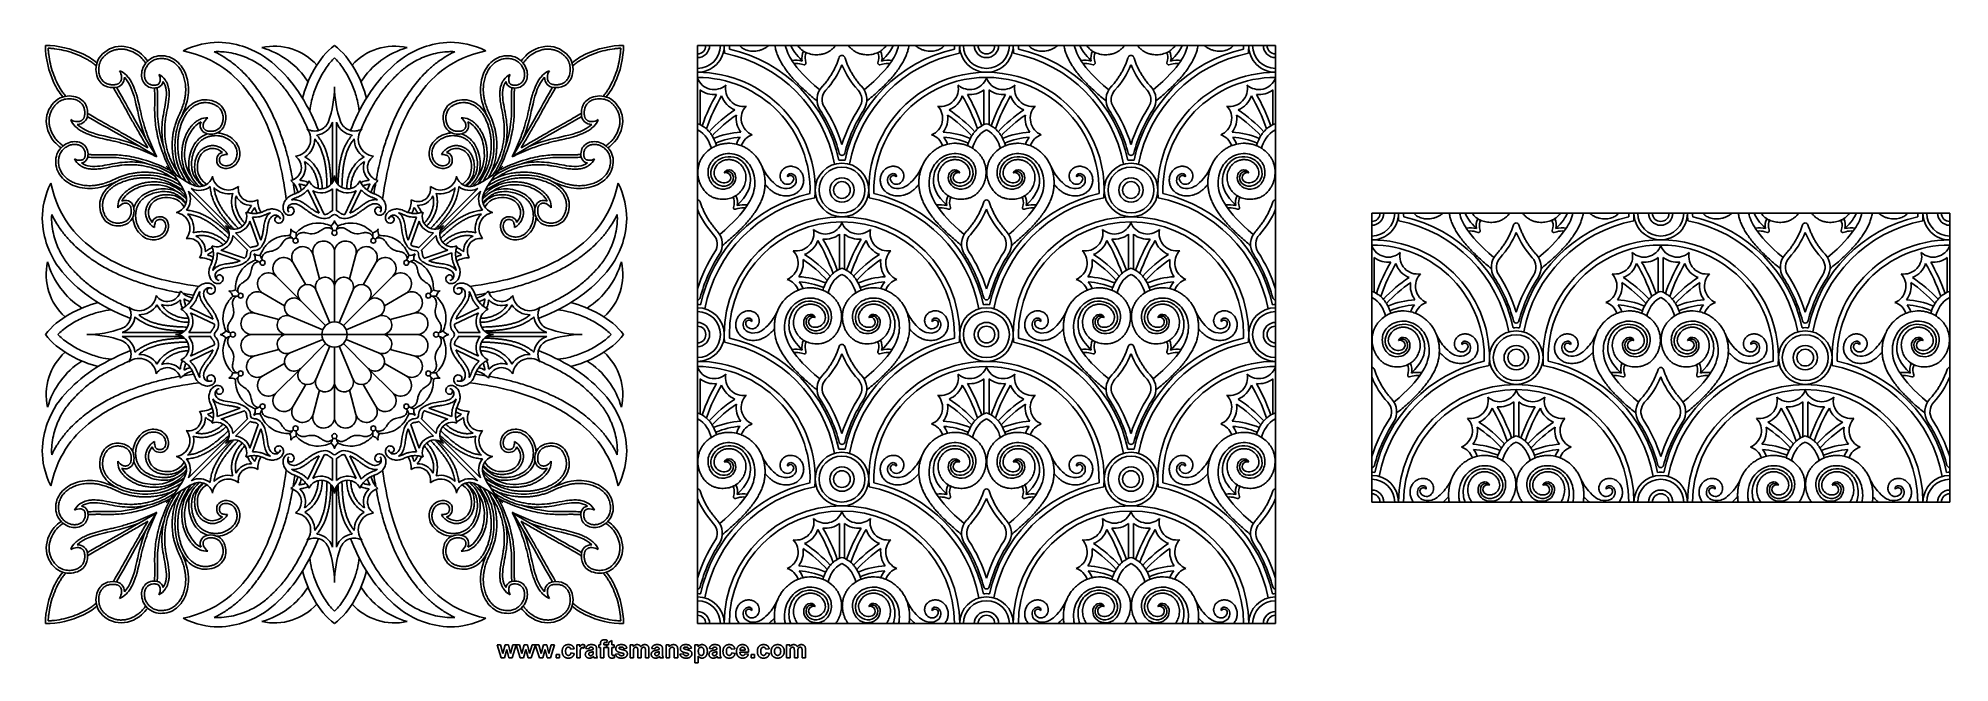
# Model space of a CAD drawing. Header units: millimetres. Extents: x -100 to 543, y -110 to 100.
import ezdxf

# ---------------------------------------------------------------- set-up
doc = ezdxf.new("R2010")
doc.units = ezdxf.units.MM
doc.header["$MEASUREMENT"] = 0
doc.layers.add('Layer 03', color=5, linetype='Continuous')

msp = doc.modelspace()

# ---------------------------------------------------------------- linework, layer by layer
at = {"layer": 'Layer 03'}
for p, q in [((122.07, 97.2), (316.48, 97.2)), ((122.07, 0), (122.07, 97.2)), ((316.48, 97.2), (316.48, 0)), ((157.07, 90.94), (157.92, 90.73)), ((158.57, 91.37), (158.37, 92.23)), ((182.77, 91.37), (182.98, 92.23)), ((184.28, 90.94), (183.42, 90.73)), ((254.27, 90.94), (255.13, 90.73)), ((255.78, 91.37), (255.57, 92.23)), ((279.98, 91.37), (280.18, 92.23)), ((281.48, 90.94), (280.63, 90.73)), ((122.93, 70.56), (122.93, 82.3)), ((218.42, 70.56), (218.42, 82.3)), ((220.13, 70.56), (220.13, 82.3)), ((315.62, 70.56), (315.62, 82.3)), ((-0.68, 71.44), (-0.68, 51.08)), ((0.68, 71.44), (0.68, 51.08)), ((-49.13, 48.23), (-35.54, 34.64)), ((-48.23, 49.13), (-34.64, 35.54)), ((-8.93, 48.67), (-5.19, 40.83)), ((-7.3, 48.39), (-3.49, 40.39)), ((-0.68, 49.03), (-0.68, 41.63)), ((0.68, 49.03), (0.68, 41.63)), ((7.3, 48.39), (3.49, 40.39)), ((8.93, 48.67), (5.19, 40.83)), ((48.23, 49.13), (34.64, 35.54)), ((49.13, 48.23), (35.54, 34.64)), ((-27.53, 39.45), (-24.79, 31.72)), ((27.53, 39.45), (24.79, 31.72)), ((134.17, 42.77), (134.38, 43.63)), ((135.68, 42.34), (134.82, 42.13)), ((205.67, 42.34), (206.52, 42.13)), ((207.18, 42.77), (206.97, 43.63)), ((231.37, 42.77), (231.58, 43.63)), ((232.88, 42.34), (232.03, 42.13)), ((302.87, 42.34), (303.73, 42.13)), ((304.38, 42.77), (304.17, 43.63)), ((348.84, 40.84), (543.24, 40.84)), ((348.84, -56.36), (348.84, 40.84)), ((543.24, 40.84), (543.24, -56.36)), ((-34.18, 33.27), (-29.24, 28.34)), ((-33.27, 34.18), (-28.34, 29.24)), ((-28.43, 38.17), (-25.64, 30.29)), ((28.43, 38.17), (25.64, 30.29)), ((33.27, 34.18), (28.34, 29.24)), ((34.18, 33.27), (29.24, 28.34)), ((169.82, 21.96), (169.82, 33.7)), ((171.53, 21.96), (171.53, 33.7)), ((267.02, 21.96), (267.02, 33.7)), ((268.73, 21.96), (268.73, 33.7)), ((383.83, 34.58), (384.69, 34.36)), ((385.34, 35.01), (385.14, 35.87)), ((409.54, 35.01), (409.74, 35.87)), ((411.05, 34.58), (410.19, 34.36)), ((481.04, 34.58), (481.89, 34.36)), ((482.54, 35.01), (482.34, 35.87)), ((506.74, 35.01), (506.95, 35.87)), ((508.25, 34.58), (507.39, 34.36)), ((-39.45, 27.53), (-31.72, 24.79)), ((-38.17, 28.43), (-30.29, 25.64)), ((-7.19, 26.84), (-5.01, 18.7)), ((0, 27.79), (0, 16.07)), ((7.19, 26.84), (5.01, 18.7)), ((38.17, 28.43), (30.29, 25.64)), ((39.45, 27.53), (31.72, 24.79)), ((349.7, 14.2), (349.7, 25.93)), ((445.18, 14.2), (445.18, 25.93)), ((446.9, 14.2), (446.9, 25.93)), ((542.39, 14.2), (542.39, 25.93)), ((-11.36, 11.36), (-19.65, 19.65)), ((-13.9, 24.07), (-9.68, 16.77)), ((9.68, 16.77), (13.9, 24.07)), ((19.65, 19.65), (11.36, 11.36)), ((-24.07, 13.9), (-16.77, 9.68)), ((-1.62, 3.91), (-6.15, 14.85)), ((0, 16.07), (0, 4.24)), ((1.62, 3.91), (6.15, 14.85)), ((16.77, 9.68), (24.07, 13.9)), ((-48.67, 8.93), (-40.83, 5.19)), ((-48.39, 7.3), (-40.39, 3.49)), ((-18.7, 5.01), (-26.84, 7.19)), ((-11.36, 11.36), (-3, 3)), ((11.36, 11.36), (3, 3)), ((26.84, 7.19), (18.7, 5.01)), ((48.39, 7.3), (40.39, 3.49)), ((48.67, 8.93), (40.83, 5.19)), ((-71.44, 0.68), (-51.08, 0.68)), ((-49.03, 0.68), (-41.63, 0.68)), ((-27.79, 0), (-16.07, 0)), ((-16.07, 0), (-4.24, 0)), ((-3.91, 1.62), (-14.85, 6.15)), ((-4.24, 0), (4.24, 0)), ((3.91, 1.62), (14.85, 6.15)), ((4.24, 0), (16.07, 0)), ((16.07, 0), (27.79, 0)), ((49.03, 0.68), (41.63, 0.68)), ((71.44, 0.68), (51.08, 0.68)), ((122.07, -97.2), (122.07, 0)), ((316.48, 0), (316.48, -97.2)), ((-71.44, -0.68), (-51.08, -0.68)), ((-49.03, -0.68), (-41.63, -0.68)), ((-48.67, -8.93), (-40.83, -5.19)), ((-48.39, -7.3), (-40.39, -3.49)), ((-18.7, -5.01), (-26.84, -7.19)), ((-14.85, -6.15), (-3.91, -1.62)), ((-3, -3), (-11.36, -11.36)), ((-6.15, -14.85), (-1.62, -3.91)), ((0, -4.24), (0, -16.07)), ((6.15, -14.85), (1.62, -3.91)), ((3, -3), (11.36, -11.36)), ((14.85, -6.15), (3.91, -1.62)), ((26.84, -7.19), (18.7, -5.01)), ((48.39, -7.3), (40.39, -3.49)), ((48.67, -8.93), (40.83, -5.19)), ((49.03, -0.68), (41.63, -0.68)), ((71.44, -0.68), (51.08, -0.68)), ((157.07, -6.26), (157.92, -6.48)), ((158.57, -5.83), (158.37, -4.97)), ((182.77, -5.83), (182.98, -4.97)), ((184.28, -6.26), (183.42, -6.48)), ((254.27, -6.26), (255.13, -6.48)), ((255.78, -5.83), (255.57, -4.97)), ((279.98, -5.83), (280.18, -4.97)), ((281.48, -6.26), (280.63, -6.48)), ((-24.07, -13.9), (-16.77, -9.68)), ((-11.36, -11.36), (-19.65, -19.65)), ((19.65, -19.65), (11.36, -11.36)), ((16.77, -9.68), (24.07, -13.9)), ((360.94, -13.59), (361.14, -12.74)), ((433.94, -13.59), (433.74, -12.74)), ((458.14, -13.59), (458.34, -12.74)), ((531.15, -13.59), (530.94, -12.74)), ((-13.9, -24.07), (-9.68, -16.77)), ((-5.01, -18.7), (-7.19, -26.84)), ((0, -16.07), (0, -27.79)), ((5.01, -18.7), (7.19, -26.84)), ((9.68, -16.77), (13.9, -24.07)), ((122.93, -26.64), (122.93, -14.91)), ((218.42, -26.64), (218.42, -14.91)), ((220.13, -26.64), (220.13, -14.91)), ((315.62, -26.64), (315.62, -14.91)), ((362.44, -14.02), (361.59, -14.24)), ((432.44, -14.02), (433.29, -14.24)), ((459.65, -14.02), (458.79, -14.24)), ((529.64, -14.02), (530.49, -14.24)), ((-39.45, -27.53), (-31.72, -24.79)), ((-38.17, -28.43), (-30.29, -25.64)), ((38.17, -28.43), (30.29, -25.64)), ((39.45, -27.53), (31.72, -24.79)), ((396.58, -34.4), (396.58, -22.67)), ((398.3, -34.4), (398.3, -22.67)), ((493.78, -34.4), (493.78, -22.67)), ((495.5, -34.4), (495.5, -22.67)), ((-34.18, -33.27), (-29.24, -28.34)), ((-33.27, -34.18), (-28.34, -29.24)), ((-28.43, -38.17), (-25.64, -30.29)), ((-27.53, -39.45), (-24.79, -31.72)), ((27.53, -39.45), (24.79, -31.72)), ((28.43, -38.17), (25.64, -30.29)), ((33.27, -34.18), (28.34, -29.24)), ((34.18, -33.27), (29.24, -28.34)), ((-49.13, -48.23), (-35.54, -34.64)), ((-48.23, -49.13), (-34.64, -35.54)), ((48.23, -49.13), (34.64, -35.54)), ((49.13, -48.23), (35.54, -34.64)), ((-8.93, -48.67), (-5.19, -40.83)), ((-7.3, -48.39), (-3.49, -40.39)), ((-0.68, -49.03), (-0.68, -41.63)), ((0.68, -49.03), (0.68, -41.63)), ((7.3, -48.39), (3.49, -40.39)), ((8.93, -48.67), (5.19, -40.83)), ((-0.68, -71.44), (-0.68, -51.08)), ((0.68, -71.44), (0.68, -51.08)), ((134.17, -54.43), (134.38, -53.57)), ((135.68, -54.86), (134.82, -55.08)), ((205.67, -54.86), (206.52, -55.08)), ((207.18, -54.43), (206.97, -53.57)), ((231.37, -54.43), (231.58, -53.57)), ((232.88, -54.86), (232.03, -55.08)), ((302.87, -54.86), (303.73, -55.08)), ((304.38, -54.43), (304.17, -53.57)), ((543.24, -56.36), (348.84, -56.36)), ((169.82, -75.24), (169.82, -63.51)), ((171.53, -75.24), (171.53, -63.51)), ((267.02, -75.24), (267.02, -63.51)), ((268.73, -75.24), (268.73, -63.51)), ((91.73, -102.77), (91.6, -103.57)), ((316.48, -97.2), (122.07, -97.2)), ((56.04, -108.69), (54.66, -104.36)), ((54.66, -104.36), (55.78, -104.36)), ((55.78, -104.36), (56.6, -107.2)), ((57.18, -108.69), (56.04, -108.69)), ((56.6, -107.2), (57.37, -104.36)), ((57.93, -105.9), (57.18, -108.69)), ((57.37, -104.36), (58.48, -104.36)), ((58.67, -108.69), (57.93, -105.9)), ((58.48, -104.36), (59.19, -107.2)), ((59.76, -108.69), (58.67, -108.69)), ((59.19, -107.2), (60.01, -104.36)), ((61.14, -104.36), (59.76, -108.69)), ((60.01, -104.36), (61.14, -104.36)), ((62.48, -108.69), (61.1, -104.36)), ((61.1, -104.36), (62.22, -104.36)), ((62.22, -104.36), (63.04, -107.2)), ((63.62, -108.69), (62.48, -108.69)), ((63.04, -107.2), (63.81, -104.36)), ((64.38, -105.9), (63.62, -108.69)), ((63.81, -104.36), (64.93, -104.36)), ((65.11, -108.69), (64.38, -105.9)), ((64.93, -104.36), (65.64, -107.2)), ((66.2, -108.69), (65.11, -108.69)), ((65.64, -107.2), (66.46, -104.36)), ((67.58, -104.36), (66.2, -108.69)), ((66.46, -104.36), (67.58, -104.36)), ((68.93, -108.69), (67.54, -104.36)), ((67.54, -104.36), (68.67, -104.36)), ((68.67, -104.36), (69.49, -107.2)), ((70.07, -108.69), (68.93, -108.69)), ((69.49, -107.2), (70.26, -104.36)), ((70.82, -105.9), (70.07, -108.69)), ((70.26, -104.36), (71.37, -104.36)), ((71.56, -108.69), (70.82, -105.9)), ((71.37, -104.36), (72.08, -107.2)), ((72.64, -108.69), (71.56, -108.69)), ((72.08, -107.2), (72.9, -104.36)), ((74.03, -104.36), (72.64, -108.69)), ((72.9, -104.36), (74.03, -104.36)), ((74.51, -108.69), (74.51, -107.54)), ((74.51, -107.54), (75.66, -107.54)), ((75.66, -108.69), (74.51, -108.69)), ((75.66, -107.54), (75.66, -108.69)), ((80.58, -105.62), (79.43, -105.8)), ((79.51, -107.06), (80.66, -107.21)), ((81.47, -108.69), (81.47, -104.36)), ((81.47, -104.36), (82.54, -104.36)), ((82.62, -108.69), (81.47, -108.69)), ((82.54, -104.36), (82.54, -104.97)), ((82.62, -107.35), (82.62, -108.69)), ((84.21, -104.46), (83.86, -105.47)), ((85.54, -105.69), (84.51, -105.54)), ((86.99, -105.88), (86.99, -105.76)), ((86.99, -106.85), (86.99, -106.62)), ((88.43, -108.69), (87.29, -108.69)), ((88.14, -105.92), (88.14, -107.26)), ((88.88, -104.36), (89.47, -104.36)), ((88.88, -105.25), (88.88, -104.36)), ((89.47, -105.25), (88.88, -105.25)), ((89.47, -104.36), (89.47, -104.03)), ((89.47, -108.69), (89.47, -105.25)), ((90.62, -108.69), (89.47, -108.69)), ((90.62, -104.06), (90.62, -104.36)), ((90.62, -104.36), (91.43, -104.36)), ((91.43, -105.25), (90.62, -105.25)), ((90.62, -105.25), (90.62, -108.69)), ((91.43, -104.36), (91.43, -105.25)), ((91.62, -105.25), (91.62, -104.36)), ((91.62, -104.36), (92.17, -104.36)), ((92.17, -105.25), (91.62, -105.25)), ((92.17, -103.54), (93.32, -102.88)), ((92.17, -104.36), (92.17, -103.54)), ((92.17, -107.16), (92.17, -105.25)), ((93.32, -102.88), (93.32, -104.36)), ((93.32, -104.36), (94.1, -104.36)), ((94.1, -105.25), (93.32, -105.25)), ((93.32, -105.25), (93.32, -107.04)), ((94.08, -107.77), (94.17, -108.64)), ((94.1, -104.36), (94.1, -105.25)), ((94.47, -107.47), (95.62, -107.32)), ((98.36, -105.43), (97.29, -105.62)), ((99.4, -104.36), (100.43, -104.36)), ((99.4, -108.69), (99.4, -104.36)), ((100.54, -108.69), (99.4, -108.69)), ((100.43, -104.36), (100.43, -104.94)), ((100.54, -106.58), (100.54, -108.69)), ((101.99, -108.69), (101.99, -106.32)), ((103.14, -108.69), (101.99, -108.69)), ((103.14, -106.61), (103.14, -108.69)), ((104.58, -108.69), (104.58, -106.21)), ((105.73, -108.69), (104.58, -108.69)), ((105.73, -105.91), (105.73, -108.69)), ((107.73, -105.69), (106.69, -105.54)), ((109.17, -105.88), (109.17, -105.76)), ((109.17, -106.85), (109.17, -106.62)), ((110.62, -108.69), (109.47, -108.69)), ((110.32, -105.92), (110.32, -107.26)), ((111.51, -108.69), (111.51, -104.36)), ((111.51, -104.36), (112.58, -104.36)), ((112.66, -108.69), (111.51, -108.69)), ((112.58, -104.36), (112.58, -104.99)), ((112.66, -106.73), (112.66, -108.69)), ((114.29, -108.69), (114.29, -106.48)), ((115.43, -108.69), (114.29, -108.69)), ((115.43, -105.99), (115.43, -108.69)), ((116.17, -107.47), (117.32, -107.32)), ((120.06, -105.43), (118.99, -105.62)), ((121.21, -104.36), (122.29, -104.36)), ((121.21, -110.36), (121.21, -104.36)), ((122.29, -104.36), (122.29, -104.99)), ((122.36, -108.17), (122.36, -110.36)), ((127.14, -105.69), (126.1, -105.54)), ((128.58, -105.88), (128.58, -105.76)), ((128.58, -106.85), (128.58, -106.62)), ((130.03, -108.69), (128.88, -108.69)), ((129.73, -105.92), (129.73, -107.26)), ((134.66, -105.62), (133.51, -105.8)), ((133.58, -107.06), (134.73, -107.21)), ((139.29, -106.84), (136.36, -106.84)), ((136.38, -106.14), (138.14, -106.14)), ((138.06, -107.32), (139.21, -107.47)), ((140.14, -108.69), (140.14, -107.54)), ((140.14, -107.54), (141.29, -107.54)), ((141.29, -108.69), (140.14, -108.69)), ((141.29, -107.54), (141.29, -108.69)), ((146.21, -105.62), (145.06, -105.8)), ((145.14, -107.06), (146.29, -107.21)), ((152.06, -104.36), (153.1, -104.36)), ((152.06, -108.69), (152.06, -104.36)), ((153.21, -108.69), (152.06, -108.69)), ((153.1, -104.36), (153.1, -104.94)), ((153.21, -106.58), (153.21, -108.69)), ((154.66, -108.69), (154.66, -106.32)), ((155.8, -108.69), (154.66, -108.69)), ((155.8, -106.61), (155.8, -108.69)), ((157.25, -108.69), (157.25, -106.21)), ((158.4, -108.69), (157.25, -108.69)), ((158.4, -105.91), (158.4, -108.69)), ((122.36, -110.36), (121.21, -110.36))]:
    msp.add_line(p, q, dxfattribs=at)
for centre, radius in [((170.67, 48.6), 9.01), ((170.67, 48.6), 7.72), ((170.67, 48.6), 4.09), ((267.88, 48.6), 9.01), ((267.88, 48.6), 7.72), ((267.88, 48.6), 4.09), ((170.67, 48.6), 2.81), ((267.88, 48.6), 2.81), ((-13.07, 31.56), 0.841), ((13.07, 31.56), 0.841), ((-31.56, 13.07), 0.841), ((31.56, 13.07), 0.841), ((0, 0), 4.24), ((397.44, -7.76), 9.01), ((494.64, -7.76), 9.01), ((397.44, -7.76), 7.72), ((397.44, -7.76), 4.09), ((397.44, -7.76), 2.81), ((494.64, -7.76), 7.72), ((494.64, -7.76), 4.09), ((494.64, -7.76), 2.81), ((-31.56, -13.07), 0.841), ((31.56, -13.07), 0.841), ((-13.07, -31.56), 0.841), ((13.07, -31.56), 0.841), ((170.67, -48.6), 9.01), ((170.67, -48.6), 7.72), ((170.67, -48.6), 4.09), ((267.88, -48.6), 9.01), ((267.88, -48.6), 7.72), ((267.88, -48.6), 4.09), ((170.67, -48.6), 2.81), ((267.88, -48.6), 2.81)]:
    msp.add_circle(centre, radius, dxfattribs=at)
for centre, radius, start, end in [((-20.21, 77.65), 19.3, 42.26638, 102.69272), ((-31.89, 70.21), 27.31, 32.6858, 74.18455), ((20.21, 77.65), 19.3, 77.30728, 137.73362), ((31.89, 70.21), 27.31, 105.81545, 147.3142), ((122.07, 97.2), 7.72, 270, 0), ((122.07, 97.2), 4.09, 270, 0), ((122.07, 97.2), 2.81, 270, 0), ((122.07, 97.2), 9.01, 269.99999, 0), ((170.67, 97.2), 39.59, 180, 183.77586), ((170.67, 97.2), 37.87, 180, 181.81987), ((170.67, 97.2), 37.87, 358.18013, 0), ((170.67, 97.2), 39.59, 356.22414, 0), ((219.27, 97.2), 9.01, 179.99998, 0.00001), ((219.27, 97.2), 9.01, 179.99998, 360), ((219.27, 97.2), 7.72, 180, 0), ((219.27, 97.2), 4.09, 180, 0), ((219.27, 97.2), 2.81, 180, 0), ((267.88, 97.2), 39.59, 180, 183.77586), ((267.88, 97.2), 37.87, 180, 181.81987), ((267.88, 97.2), 37.87, 358.18013, 0), ((267.88, 97.2), 39.59, 356.22414, 0), ((316.48, 97.2), 9.01, 179.99999, 270), ((316.48, 97.2), 7.72, 180, 270), ((316.48, 97.2), 4.09, 180, 270), ((316.48, 97.2), 2.81, 180, 270), ((122.07, 48.6), 46.89, 10.63191, 78.81316), ((122.07, 48.6), 48.6, 11.90809, 77.22647), ((155.03, 82.74), 9.52, 76.01088, 97.18786), ((155.03, 82.74), 8.45, 76.01088, 93.42139), ((161.99, 93.09), 4.79, 152.50851, 193.39891), ((158.05, 91.25), 0.536, 256.01088, 13.39891), ((161.99, 93.09), 3.72, 152.75225, 193.39891), ((144.56, 101.3), 28.17, 317.29155, 337.94152), ((170.67, 92.92), 0.965, 17.79029, 162.20971), ((196.78, 101.3), 28.17, 202.05847, 222.70845), ((219.27, 48.6), 48.6, 102.77353, 168.09191), ((219.27, 48.6), 46.89, 101.18684, 169.36809), ((179.36, 93.09), 3.72, 346.60109, 27.24775), ((183.29, 91.25), 0.536, 166.60109, 283.98912), ((179.36, 93.09), 4.79, 346.60109, 27.49149), ((186.32, 82.74), 9.52, 82.81214, 103.98912), ((186.32, 82.74), 8.45, 86.57861, 103.98912), ((219.27, 48.6), 46.89, 10.63191, 78.81316), ((219.27, 48.6), 48.6, 11.90809, 77.22647), ((252.23, 82.74), 9.52, 76.01088, 97.18786), ((252.23, 82.74), 8.45, 76.01088, 93.42139), ((259.19, 93.09), 4.79, 152.50851, 193.39891), ((255.26, 91.25), 0.536, 256.01088, 13.39891), ((259.19, 93.09), 3.72, 152.75225, 193.39891), ((241.77, 101.3), 28.17, 317.29155, 337.94153), ((267.88, 92.92), 0.965, 17.79029, 162.20971), ((293.99, 101.3), 28.17, 202.05848, 222.70845), ((316.48, 48.6), 48.6, 102.77353, 168.09191), ((316.48, 48.6), 46.89, 101.18684, 169.36809), ((276.56, 93.09), 3.72, 346.60109, 27.24775), ((280.5, 91.25), 0.536, 166.60109, 283.98912), ((276.56, 93.09), 4.79, 346.60109, 27.49149), ((283.52, 82.74), 9.52, 82.81214, 103.98912), ((283.52, 82.74), 8.45, 86.57861, 103.98912), ((-74.41, 83), 6.09, 43.46593, 69.42712), ((-76.57, 86.2), 4.98, 3.36646, 30.19385), ((-61.82, 82.17), 5.98, 35.53768, 62.44293), ((-62.26, 85.73), 3.65, 352.15384, 28.52977), ((61.82, 82.17), 5.98, 117.55707, 144.46232), ((62.26, 85.73), 3.65, 151.47023, 187.84616), ((74.41, 83), 6.09, 110.57288, 136.53407), ((76.57, 86.2), 4.98, 149.80615, 176.63354), ((122.07, 48.6), 39.59, 356.22414, 90), ((122.07, 48.6), 37.87, 358.18013, 90), ((127.66, 88.35), 5.96, 200.52736, 311.96594), ((137.47, 82.67), 5.96, 167.97677, 279.41535), ((219.27, 48.6), 39.59, 356.22414, 183.77586), ((219.27, 48.6), 37.87, 358.18013, 181.81987), ((203.87, 82.67), 5.96, 260.58465, 12.02323), ((213.69, 88.35), 5.96, 228.03406, 339.47264), ((224.86, 88.35), 5.96, 200.52736, 311.96594), ((234.68, 82.67), 5.96, 167.97677, 279.41535), ((316.48, 48.6), 39.59, 90, 183.77586), ((316.48, 48.6), 37.87, 90, 181.81987), ((301.08, 82.67), 5.96, 260.58465, 12.02323), ((310.89, 88.35), 5.96, 228.03406, 339.47264), ((-77.29, 85.62), 27.69, 333.86045, 342.64657), ((18.3, 72.44), 26.74, 166.35862, 174.35054), ((-34.47, 83.33), 34.47, 340.17464, 0), ((34.47, 83.33), 34.47, 180, 199.82536), ((-18.3, 72.44), 26.74, 5.64946, 13.64138), ((77.29, 85.62), 27.69, 197.35343, 206.13955), ((127.66, 88.35), 7.68, 232.01917, 276.26344), ((137.47, 82.67), 7.68, 198.6392, 248.47797), ((168.73, 78.99), 6.44, 137.29155, 213.07051), ((168.73, 78.99), 4.72, 137.29155, 213.07051), ((172.61, 78.99), 4.72, 326.92949, 42.70845), ((172.61, 78.99), 6.44, 326.92949, 42.70845), ((203.87, 82.67), 7.68, 291.52203, 341.3608), ((213.69, 88.35), 7.68, 263.73656, 307.98083), ((224.86, 88.35), 7.68, 232.01917, 276.26344), ((234.68, 82.67), 7.68, 198.6392, 248.47797), ((265.94, 78.99), 6.44, 137.29155, 213.07051), ((265.94, 78.99), 4.72, 137.29155, 213.07051), ((269.82, 78.99), 4.72, 326.92949, 42.70845), ((269.82, 78.99), 6.44, 326.92949, 42.70845), ((301.08, 82.67), 7.68, 291.52203, 341.3608), ((310.89, 88.35), 7.68, 263.73656, 307.98083), ((-83, 74.41), 6.09, 200.57288, 226.53407), ((-86.2, 76.57), 4.98, 239.80615, 266.63354), ((-75.72, 84.89), 26.89, 333.80845, 338.16927), ((-43.04, 67.41), 5.43, 84.91566, 114.28415), ((-40.86, 69.85), 3.42, 119.86256, 157.68425), ((-6.62, 73.28), 4.86, 238.07055, 340.1746), ((-6.62, 73.28), 6.22, 276.2854, 340.1746), ((-34.47, 83.33), 35.82, 340.17464, 340.62466), ((34.47, 83.33), 35.82, 199.37534, 199.82536), ((6.62, 73.28), 6.22, 199.8254, 263.7146), ((6.62, 73.28), 4.86, 199.8254, 301.92945), ((43.04, 67.41), 5.43, 65.71585, 95.08434), ((40.86, 69.85), 3.42, 22.31575, 60.13744), ((75.72, 84.89), 26.89, 201.83073, 206.19155), ((86.2, 76.57), 4.98, 273.36646, 300.19385), ((83, 74.41), 6.09, 313.46593, 339.42712), ((142.76, 72.68), 7.68, 171.49774, 216.93813), ((142.76, 72.68), 5.96, 136.34701, 247.78559), ((122.07, 48.6), 49.25, 14.54456, 33.07051), ((122.07, 48.6), 50.96, 17.50518, 33.07051), ((219.27, 48.6), 50.96, 146.92949, 162.49482), ((219.27, 48.6), 49.25, 146.92949, 165.45544), ((198.58, 72.68), 5.96, 292.21441, 43.65299), ((198.58, 72.68), 7.68, 323.06187, 8.50226), ((239.97, 72.68), 7.68, 171.49774, 216.93813), ((239.97, 72.68), 5.96, 136.34701, 247.78559), ((219.27, 48.6), 49.25, 14.54456, 33.07051), ((219.27, 48.6), 50.96, 17.50518, 33.07051), ((316.48, 48.6), 50.96, 146.92949, 162.49482), ((316.48, 48.6), 49.25, 146.92949, 165.45544), ((295.79, 72.68), 5.96, 292.21441, 43.65299), ((295.79, 72.68), 7.68, 323.06187, 8.50226), ((3.56, 91.34), 70.76, 200.96182, 206.48871), ((-13.73, 65.68), 5.71, 275.66778, 37.47632), ((-13.73, 65.68), 7.07, 302.24734, 1.39012), ((13.73, 65.68), 7.07, 178.60988, 237.75266), ((13.73, 65.68), 5.71, 142.52368, 264.33222), ((-3.56, 91.34), 70.76, 333.51129, 339.03818), ((142.41, 61.51), 7.68, 141.07862, 160.81812), ((142.41, 61.51), 5.96, 108.63908, 160.27885), ((198.93, 61.51), 5.96, 19.72115, 71.36092), ((198.93, 61.51), 7.68, 19.18188, 38.92138), ((239.62, 61.51), 7.68, 141.07862, 160.81812), ((239.62, 61.51), 5.96, 108.63908, 160.27885), ((296.14, 61.51), 5.96, 19.72115, 71.36092), ((296.14, 61.51), 7.68, 19.18188, 38.92138), ((-82.17, 61.82), 5.98, 207.55707, 234.46232), ((-85.73, 62.26), 3.65, 241.47023, 277.84616), ((-91.34, -3.56), 70.76, 63.51129, 69.03818), ((-36.18, 55.07), 5.45, 87.93035, 103.87414), ((-39.71, 58.83), 4.09, 24.34054, 50.70015), ((-15.64, 56.21), 4.52, 282.88863, 56.74558), ((-15.64, 56.21), 5.88, 312.73213, 20.04647), ((15.64, 56.21), 5.88, 159.95353, 227.26787), ((15.64, 56.21), 4.52, 123.25442, 257.11137), ((39.71, 58.83), 4.09, 129.29985, 155.65946), ((36.18, 55.07), 5.45, 76.12586, 92.06965), ((91.34, -3.56), 70.76, 110.96182, 116.48871), ((85.73, 62.26), 3.65, 262.15384, 298.52977), ((82.17, 61.82), 5.98, 305.53768, 332.44293), ((170.67, 48.6), 10.08, 84.04595, 95.95405), ((170.67, 61.21), 0.965, 194.54456, 345.45544), ((267.88, 48.6), 10.08, 84.04595, 95.95405), ((267.88, 61.21), 0.965, 194.54456, 345.45544), ((-85.62, 77.29), 27.69, 287.35343, 296.13955), ((-84.89, 75.72), 26.89, 291.83073, 296.19155), ((-33.61, 79.61), 32.52, 225, 244.82536), ((-79.61, 33.61), 32.52, 25.17464, 45), ((-45.49, 54.33), 4.59, 244.8254, 346.92945), ((-35.68, 53.99), 5.39, 187.52368, 309.33222), ((-20.19, 45.88), 8.12, 13.46417, 46.7707), ((-4.44, 53.43), 4.44, 203.05443, 0.28575), ((4.44, 53.43), 4.44, 179.71425, 336.94557), ((20.19, 45.88), 8.12, 133.2293, 166.53583), ((35.68, 53.99), 5.39, 230.66778, 352.47632), ((45.49, 54.33), 4.59, 193.07055, 295.1746), ((33.61, 79.61), 32.52, 295.17464, 315), ((79.61, 33.61), 32.52, 135, 154.82536), ((84.89, 75.72), 26.89, 243.80845, 248.16927), ((85.62, 77.29), 27.69, 243.86045, 252.64657), ((131.01, 54.4), 3.37, 156.2505, 290.92741), ((131.62, 52.8), 1.66, 290.9274, 109.39233), ((158.74, 63.1), 16.35, 203.02146, 220.60699), ((152.8, 53.27), 2.92, 196.61563, 230.7591), ((152.33, 52.7), 2.18, 230.75947, 341.43276), ((153.35, 52.36), 1.11, 341.43277, 145.29126), ((188, 52.36), 1.11, 34.70874, 198.56723), ((189.02, 52.7), 2.18, 198.56724, 309.24053), ((188.55, 53.27), 2.92, 309.2409, 343.38437), ((182.61, 63.1), 16.35, 319.39301, 336.97854), ((209.73, 52.8), 1.66, 70.60767, 249.0726), ((210.34, 54.4), 3.37, 249.07259, 23.7495), ((228.21, 54.4), 3.37, 156.2505, 290.92741), ((228.82, 52.8), 1.66, 290.9274, 109.39233), ((255.94, 63.1), 16.35, 203.02146, 220.60699), ((250, 53.27), 2.92, 196.61563, 230.7591), ((249.53, 52.7), 2.18, 230.75947, 341.43276), ((250.55, 52.36), 1.11, 341.43277, 145.29126), ((285.2, 52.36), 1.11, 34.70874, 198.56723), ((286.22, 52.7), 2.18, 198.56724, 309.24053), ((285.75, 53.27), 2.92, 309.2409, 343.38437), ((279.81, 63.1), 16.35, 319.39301, 336.97854), ((306.93, 52.8), 1.66, 70.60767, 249.0726), ((307.54, 54.4), 3.37, 249.07259, 23.7495), ((-67.41, 43.04), 5.43, 155.71585, 185.08434), ((-54.33, 45.49), 4.59, 283.07055, 25.1746), ((-54.33, 45.49), 5.87, 321.2854, 25.1746), ((-79.61, 33.61), 33.8, 25.17464, 25.62466), ((-33.61, 79.61), 33.8, 244.37534, 244.82536), ((-45.49, 54.33), 5.87, 244.8254, 308.7146), ((-31.4, 64.58), 19.53, 226.48373, 228.73121), ((-35.68, 53.99), 6.67, 223.60988, 282.75266), ((-28.08, 48.96), 5.54, 204.95353, 272.26787), ((-28.08, 48.96), 4.27, 168.25442, 302.11137), ((-18.16, 45.1), 7.66, 178.2293, 211.53583), ((-20.19, 45.88), 9.47, 16.10107, 29.63926), ((-4.44, 53.43), 5.8, 240.5174, 310.53713), ((4.44, 53.43), 5.8, 229.46287, 299.4826), ((20.19, 45.88), 9.47, 150.36074, 163.89893), ((18.16, 45.1), 7.66, 328.46417, 1.7707), ((28.08, 48.96), 4.27, 237.88863, 11.74558), ((28.08, 48.96), 5.54, 267.73213, 335.04647), ((35.68, 53.99), 6.67, 257.24734, 316.39012), ((45.49, 54.33), 5.87, 231.2854, 295.1746), ((31.4, 64.58), 19.53, 311.26879, 313.51627), ((33.61, 79.61), 33.8, 295.17464, 295.62466), ((54.33, 45.49), 5.87, 154.8254, 218.7146), ((79.61, 33.61), 33.8, 154.37534, 154.82536), ((54.33, 45.49), 4.59, 154.8254, 256.92945), ((67.41, 43.04), 5.43, 354.91566, 24.28415), ((122.07, 44.32), 0.965, 17.79029, 90), ((170.67, 0), 48.6, 102.77353, 168.09191), ((170.67, 0), 46.89, 101.18684, 169.36809), ((130.76, 44.49), 3.72, 346.60109, 27.24775), ((130.76, 44.49), 4.79, 346.60109, 27.49149), ((170.67, 0), 46.89, 10.63191, 78.81316), ((170.67, 0), 48.6, 11.90809, 77.22647), ((210.59, 44.49), 4.79, 152.50851, 193.39891), ((210.59, 44.49), 3.72, 152.75225, 193.39891), ((219.27, 44.32), 0.965, 17.79029, 162.20971), ((267.88, 0), 48.6, 102.77353, 168.09191), ((267.88, 0), 46.89, 101.18684, 169.36809), ((227.96, 44.49), 3.72, 346.60109, 27.24775), ((227.96, 44.49), 4.79, 346.60109, 27.49149), ((267.88, 0), 46.89, 10.63191, 78.81316), ((267.88, 0), 48.6, 11.90809, 77.22647), ((307.79, 44.49), 4.79, 152.50851, 193.39891), ((307.79, 44.49), 3.72, 152.75225, 193.39891), ((316.48, 44.32), 0.965, 90, 162.20971), ((-69.85, 40.86), 3.42, 112.31575, 150.13744), ((-53.99, 35.68), 5.39, 320.66778, 82.47632), ((-64.58, 31.4), 19.53, 41.26879, 43.51627), ((-53.99, 35.68), 6.67, 347.24734, 46.39012), ((-33.7, 39.63), 4.19, 224.71425, 21.94557), ((-18.16, 45.1), 8.94, 195.36074, 208.89893), ((-20.19, 45.88), 8.12, 318.72301, 322.09754), ((20.19, 45.88), 8.12, 217.90246, 221.27699), ((18.16, 45.1), 8.94, 331.10107, 344.63926), ((33.7, 39.63), 4.19, 158.05443, 315.28575), ((53.99, 35.68), 6.67, 133.60988, 192.75266), ((53.99, 35.68), 5.39, 97.52368, 219.33222), ((64.58, 31.4), 19.53, 136.48373, 138.73121), ((69.85, 40.86), 3.42, 29.86256, 67.68425), ((148.18, 52.69), 28.17, 202.05847, 222.70845), ((170.67, 0), 39.59, 360, 180), ((134.69, 42.65), 0.536, 166.60109, 283.98912), ((137.72, 34.14), 9.52, 82.81214, 103.98912), ((137.72, 34.14), 8.45, 86.57861, 103.98912), ((203.63, 34.14), 9.52, 76.01088, 97.18786), ((203.63, 34.14), 8.45, 76.01088, 93.42139), ((206.65, 42.65), 0.536, 256.01088, 13.39891), ((193.16, 52.69), 28.17, 317.29155, 337.94153), ((245.39, 52.69), 28.17, 202.05848, 222.70845), ((267.88, 0), 39.59, 0, 180), ((231.9, 42.65), 0.536, 166.60109, 283.98912), ((234.92, 34.14), 9.52, 82.81214, 103.98912), ((234.92, 34.14), 8.45, 86.57861, 103.98912), ((300.83, 34.14), 9.52, 76.01088, 97.18786), ((300.83, 34.14), 8.45, 76.01088, 93.42139), ((303.86, 42.65), 0.536, 256.01088, 13.39891), ((290.37, 52.69), 28.17, 317.29155, 337.94153), ((348.84, 40.84), 7.72, 270, 0), ((348.84, 40.84), 4.09, 270, 0), ((348.84, 40.84), 2.81, 270, 0), ((348.84, 40.84), 9.01, 269.99999, 0), ((397.44, 40.84), 39.59, 180, 183.77586), ((397.44, 40.84), 37.87, 180, 181.81987), ((348.84, -7.76), 48.6, 11.90809, 77.22647), ((388.75, 36.73), 4.79, 152.50851, 193.39891), ((446.04, -7.76), 48.6, 102.77353, 168.09191), ((406.13, 36.73), 4.79, 346.60109, 27.49149), ((397.44, 40.84), 37.87, 358.18013, 0), ((397.44, 40.84), 39.59, 356.22414, 0), ((446.04, 40.84), 9.01, 179.99998, 0.00001), ((446.04, 40.84), 9.01, 179.99998, 360), ((446.04, 40.84), 7.72, 180, 0), ((446.04, 40.84), 4.09, 180, 0), ((446.04, 40.84), 2.81, 180, 0), ((494.64, 40.84), 39.59, 180, 183.77586), ((494.64, 40.84), 37.87, 180, 181.81987), ((446.04, -7.76), 48.6, 11.90809, 77.22647), ((485.95, 36.73), 4.79, 152.50851, 193.39891), ((543.24, -7.76), 48.6, 102.77353, 168.09191), ((503.33, 36.73), 4.79, 346.60109, 27.49149), ((494.64, 40.84), 37.87, 358.18013, 0), ((494.64, 40.84), 39.59, 356.22414, 0), ((543.24, 40.84), 9.01, 179.99999, 270), ((543.24, 40.84), 7.72, 180, 270), ((543.24, 40.84), 4.09, 180, 270), ((543.24, 40.84), 2.81, 180, 270), ((-58.83, 39.71), 4.09, 219.29985, 245.65946), ((-55.07, 36.18), 5.45, 166.12586, 182.06965), ((-48.96, 28.08), 4.27, 327.88863, 101.74558), ((-48.96, 28.08), 5.54, 357.73213, 65.04647), ((-39.63, 33.7), 4.19, 248.05443, 45.28575), ((-39.63, 33.7), 5.47, 285.5174, 355.53713), ((-33.7, 39.63), 5.47, 274.46287, 344.4826), ((-18.16, 45.1), 7.66, 262.90246, 266.27699), ((-17.62, 34.87), 2.99, 327.98382, 12.01618), ((-17.52, 29.79), 4.25, 30, 55.14006), ((-12.19, 37.11), 2.99, 212.98382, 257.01618), ((-8.68, 33.45), 4.25, 169.85994, 195), ((-2.94, 38.95), 2.99, 305.48382, 349.51618), ((-4.78, 34.23), 4.25, 7.5, 32.64006), ((0, 34.16), 0.841, 90, 270), ((2.94, 38.95), 2.99, 190.48382, 234.51618), ((0, 34.16), 0.841, 270, 90), ((4.78, 34.23), 4.25, 147.35994, 172.5), ((8.68, 33.45), 4.25, 345, 10.14006), ((12.19, 37.11), 2.99, 282.98382, 327.01618), ((17.52, 29.79), 4.25, 124.85994, 150), ((17.62, 34.87), 2.99, 167.98382, 212.01618), ((18.16, 45.1), 7.66, 273.72301, 277.09754), ((33.7, 39.63), 5.47, 195.5174, 265.53713), ((39.63, 33.7), 5.47, 184.46287, 254.4826), ((39.63, 33.7), 4.19, 134.71425, 291.94557), ((48.96, 28.08), 5.54, 114.95353, 182.26787), ((48.96, 28.08), 4.27, 78.25442, 212.11137), ((55.07, 36.18), 5.45, 357.93035, 13.87414), ((58.83, 39.71), 4.09, 294.34054, 320.70015), ((124.01, 30.38), 4.72, 326.92949, 42.70845), ((124.01, 30.38), 6.44, 326.92949, 42.70845), ((170.67, 0), 37.87, 360, 180), ((155.27, 34.07), 5.96, 260.58465, 12.02323), ((165.09, 39.75), 5.96, 228.03406, 339.47264), ((165.09, 39.75), 7.68, 263.73656, 307.98083), ((176.26, 39.75), 5.96, 200.52736, 311.96594), ((176.26, 39.75), 7.68, 232.01917, 276.26344), ((186.08, 34.07), 5.96, 167.97677, 279.41535), ((217.33, 30.38), 6.44, 137.29155, 213.07051), ((217.33, 30.38), 4.72, 137.29155, 213.07051), ((221.22, 30.38), 4.72, 326.92949, 42.70845), ((221.22, 30.38), 6.44, 326.92949, 42.70845), ((267.88, 0), 37.87, 360, 180), ((252.47, 34.07), 5.96, 260.58465, 12.02323), ((262.29, 39.75), 5.96, 228.03406, 339.47264), ((262.29, 39.75), 7.68, 263.73656, 307.98083), ((273.46, 39.75), 5.96, 200.52736, 311.96594), ((273.46, 39.75), 7.68, 232.01917, 276.26344), ((283.28, 34.07), 5.96, 167.97677, 279.41535), ((314.54, 30.38), 6.44, 137.29155, 213.07051), ((314.54, 30.38), 4.72, 137.29155, 213.07051), ((348.84, -7.76), 46.89, 10.63191, 78.81316), ((381.79, 26.38), 9.52, 76.01088, 97.18786), ((381.79, 26.38), 8.45, 76.01088, 93.42139), ((384.82, 34.88), 0.536, 256.01088, 13.39891), ((388.75, 36.73), 3.72, 152.75225, 193.39891), ((371.33, 44.93), 28.17, 317.29155, 337.94152), ((397.44, 36.55), 0.965, 17.79029, 162.20971), ((423.55, 44.93), 28.17, 202.05847, 222.70845), ((446.04, -7.76), 46.89, 101.18684, 169.36809), ((406.13, 36.73), 3.72, 346.60109, 27.24775), ((410.06, 34.88), 0.536, 166.60109, 283.98912), ((413.09, 26.38), 9.52, 82.81214, 103.98912), ((413.09, 26.38), 8.45, 86.57861, 103.98912), ((446.04, -7.76), 46.89, 10.63191, 78.81316), ((479, 26.38), 9.52, 76.01088, 97.18786), ((479, 26.38), 8.45, 76.01088, 93.42139), ((482.02, 34.88), 0.536, 256.01088, 13.39891), ((485.95, 36.73), 3.72, 152.75225, 193.39891), ((468.53, 44.93), 28.17, 317.29155, 337.94153), ((494.64, 36.55), 0.965, 17.79029, 162.20971), ((520.75, 44.93), 28.17, 202.05848, 222.70845), ((543.24, -7.76), 46.89, 101.18684, 169.36809), ((503.33, 36.73), 3.72, 346.60109, 27.24775), ((507.26, 34.88), 0.536, 166.60109, 283.98912), ((510.29, 26.38), 9.52, 82.81214, 103.98912), ((510.29, 26.38), 8.45, 86.57861, 103.98912), ((-45.1, 18.16), 7.66, 58.46417, 91.7707), ((-45.1, 18.16), 8.94, 61.10107, 74.63926), ((-25.47, 29.62), 2.99, 235.48382, 279.51618), ((-29.62, 25.47), 2.99, 350.48382, 34.51618), ((-20.82, 27.59), 4.25, 192.35994, 217.5), ((-17.06, 22.24), 3.66, 30, 225), ((-10.73, 25.9), 3.66, 15, 210), ((-3.66, 27.79), 3.66, 0, 195), ((3.66, 27.79), 3.66, 345, 180), ((10.73, 25.9), 3.66, 330, 165), ((17.06, 22.24), 3.66, 315, 150), ((20.82, 27.59), 4.25, 322.5, 347.64006), ((25.47, 29.62), 2.99, 260.48382, 304.51618), ((29.62, 25.47), 2.99, 145.48382, 189.51618), ((45.1, 18.16), 8.94, 105.36074, 118.89893), ((45.1, 18.16), 7.66, 88.2293, 121.53583), ((170.67, 0), 50.96, 146.92949, 162.49482), ((170.67, 0), 49.25, 146.92949, 165.45544), ((149.98, 24.08), 5.96, 292.21441, 43.65299), ((155.27, 34.07), 7.68, 291.52203, 341.3608), ((186.08, 34.07), 7.68, 198.6392, 248.47797), ((191.36, 24.08), 5.96, 136.34701, 247.78559), ((170.67, 0), 49.25, 14.54456, 33.07051), ((170.67, 0), 50.96, 17.50518, 33.07051), ((267.88, 0), 50.96, 146.92949, 162.49482), ((267.88, 0), 49.25, 146.92949, 165.45544), ((247.19, 24.08), 5.96, 292.21441, 43.65299), ((252.47, 34.07), 7.68, 291.52203, 341.3608), ((283.28, 34.07), 7.68, 198.6392, 248.47797), ((288.57, 24.08), 5.96, 136.34701, 247.78559), ((267.88, 0), 49.25, 14.54456, 33.07051), ((267.88, 0), 50.96, 17.50518, 33.07051), ((348.84, -7.76), 39.59, 356.22414, 90), ((348.84, -7.76), 37.87, 358.18013, 90), ((354.42, 31.99), 5.96, 200.52736, 311.96594), ((354.42, 31.99), 7.68, 232.01917, 276.26344), ((364.24, 26.31), 5.96, 167.97677, 279.41535), ((395.5, 22.62), 6.44, 137.29155, 213.07051), ((395.5, 22.62), 4.72, 137.29155, 213.07051), ((399.38, 22.62), 4.72, 326.92949, 42.70845), ((399.38, 22.62), 6.44, 326.92949, 42.70845), ((446.04, -7.76), 39.59, 356.22414, 183.77586), ((446.04, -7.76), 37.87, 358.18013, 181.81987), ((430.64, 26.31), 5.96, 260.58465, 12.02323), ((440.46, 31.99), 5.96, 228.03406, 339.47264), ((440.46, 31.99), 7.68, 263.73656, 307.98083), ((451.62, 31.99), 5.96, 200.52736, 311.96594), ((451.62, 31.99), 7.68, 232.01917, 276.26344), ((461.44, 26.31), 5.96, 167.97677, 279.41535), ((492.7, 22.62), 6.44, 137.29155, 213.07051), ((492.7, 22.62), 4.72, 137.29155, 213.07051), ((496.58, 22.62), 4.72, 326.92949, 42.70845), ((496.58, 22.62), 6.44, 326.92949, 42.70845), ((543.24, -7.76), 39.59, 90, 183.77586), ((543.24, -7.76), 37.87, 90, 181.81987), ((527.84, 26.31), 5.96, 260.58465, 12.02323), ((537.66, 31.99), 5.96, 228.03406, 339.47264), ((537.66, 31.99), 7.68, 263.73656, 307.98083), ((-77.65, 20.21), 19.3, 167.30728, 227.73362), ((-70.21, 31.89), 27.31, 195.81545, 237.3142), ((-27.59, 20.82), 4.25, 52.5, 77.64006), ((-22.24, 17.06), 3.66, 45, 240), ((-24.16, 24.16), 0.841, 135, 315), ((-24.16, 24.16), 0.841, 315, 135), ((22.24, 17.06), 3.66, 300, 135), ((24.16, 24.16), 0.841, 45, 225), ((24.16, 24.16), 0.841, 225, 45), ((27.59, 20.82), 4.25, 102.35994, 127.5), ((70.21, 31.89), 27.31, 302.6858, 344.18455), ((77.65, 20.21), 19.3, 312.26638, 12.69272), ((149.98, 24.08), 7.68, 323.06187, 8.50226), ((191.36, 24.08), 7.68, 171.49774, 216.93813), ((247.19, 24.08), 7.68, 323.06187, 8.50226), ((288.57, 24.08), 7.68, 171.49774, 216.93813), ((364.24, 26.31), 7.68, 198.6392, 248.47797), ((369.53, 16.31), 5.96, 136.34701, 247.78559), ((348.84, -7.76), 50.96, 17.50518, 33.07051), ((446.04, -7.76), 50.96, 146.92949, 162.49482), ((425.35, 16.31), 5.96, 292.21441, 43.65299), ((430.64, 26.31), 7.68, 291.52203, 341.3608), ((461.44, 26.31), 7.68, 198.6392, 248.47797), ((466.73, 16.31), 5.96, 136.34701, 247.78559), ((446.04, -7.76), 50.96, 17.50518, 33.07051), ((543.24, -7.76), 50.96, 146.92949, 162.49482), ((522.55, 16.31), 5.96, 292.21441, 43.65299), ((527.84, 26.31), 7.68, 291.52203, 341.3608), ((-65.68, 13.73), 5.71, 232.52368, 354.33222), ((-56.21, 15.64), 4.52, 213.25442, 347.11137), ((-45.88, 20.19), 8.12, 223.2293, 256.53583), ((-45.88, 20.19), 8.12, 307.90246, 311.27699), ((-45.1, 18.16), 7.66, 3.72301, 7.09754), ((-34.87, 17.62), 2.99, 257.98382, 302.01618), ((-37.11, 12.19), 2.99, 12.98382, 57.01618), ((-33.45, 8.68), 4.25, 75, 100.14006), ((-29.79, 17.52), 4.25, 214.85994, 240), ((-25.9, 10.73), 3.66, 60, 255), ((-9.1, 13.63), 3.2, 22.5, 225.00034), ((-3.2, 16.07), 3.2, 359.99966, 202.5), ((3.2, 16.07), 3.2, 337.5, 180.00034), ((9.1, 13.63), 3.2, 314.99966, 157.5), ((25.9, 10.73), 3.66, 285, 120), ((29.79, 17.52), 4.25, 300, 325.14006), ((33.45, 8.68), 4.25, 79.85994, 105), ((34.87, 17.62), 2.99, 237.98382, 282.01618), ((37.11, 12.19), 2.99, 122.98382, 167.01618), ((45.1, 18.16), 7.66, 172.90246, 176.27699), ((45.88, 20.19), 8.12, 228.72301, 232.09754), ((45.88, 20.19), 8.12, 283.46417, 316.7707), ((56.21, 15.64), 4.52, 192.88863, 326.74558), ((65.68, 13.73), 5.71, 185.66778, 307.47632), ((150.33, 12.91), 5.96, 19.72115, 71.36092), ((150.33, 12.91), 7.68, 19.18188, 38.92138), ((191.02, 12.91), 7.68, 141.07862, 160.81812), ((191.02, 12.91), 5.96, 108.63908, 160.27885), ((247.53, 12.91), 5.96, 19.72115, 71.36092), ((247.53, 12.91), 7.68, 19.18188, 38.92138), ((288.22, 12.91), 7.68, 141.07862, 160.81812), ((288.22, 12.91), 5.96, 108.63908, 160.27885), ((369.53, 16.31), 7.68, 171.49774, 216.93813), ((348.84, -7.76), 49.25, 14.54456, 33.07051), ((446.04, -7.76), 49.25, 146.92949, 165.45544), ((425.35, 16.31), 7.68, 323.06187, 8.50226), ((466.73, 16.31), 7.68, 171.49774, 216.93813), ((446.04, -7.76), 49.25, 14.54456, 33.07051), ((543.24, -7.76), 49.25, 146.92949, 165.45544), ((522.55, 16.31), 7.68, 323.06187, 8.50226), ((-72.44, -18.3), 26.74, 95.64946, 103.64138), ((-73.28, 6.62), 4.86, 289.8254, 31.92945), ((-65.68, 13.73), 7.07, 268.60988, 327.75266), ((-56.21, 15.64), 5.88, 249.95353, 317.26787), ((-53.43, 4.44), 4.44, 269.71425, 66.94557), ((-45.88, 20.19), 9.47, 240.36074, 253.89893), ((-53.43, 4.44), 5.8, 319.46287, 29.4826), ((-27.79, 3.66), 3.66, 75, 270), ((-13.63, 9.1), 3.2, 44.99966, 247.5), ((13.63, 9.1), 3.2, 292.5, 135.00034), ((27.79, 3.66), 3.66, 270, 105), ((53.43, 4.44), 5.8, 150.5174, 220.53713), ((45.88, 20.19), 9.47, 286.10107, 299.63926), ((53.43, 4.44), 4.44, 113.05443, 270.28575), ((56.21, 15.64), 5.88, 222.73213, 290.04647), ((65.68, 13.73), 7.07, 212.24734, 271.39012), ((73.28, 6.62), 4.86, 148.07055, 250.1746), ((72.44, -18.3), 26.74, 76.35862, 84.35054), ((122.07, 12.61), 0.965, 270, 345.45544), ((122.07, 0), 10.08, 84.04595, 90), ((122.07, 0), 9.01, 360, 90), ((122.07, 0), 7.72, 360, 90), ((134.01, 14.5), 16.35, 319.39301, 336.97854), ((161.73, 5.8), 3.37, 249.07259, 23.7495), ((179.61, 5.8), 3.37, 156.2505, 290.92741), ((207.34, 14.5), 16.35, 203.02146, 220.60699), ((219.27, 0), 9.01, 360, 180), ((219.27, 0), 7.72, 0, 180), ((219.27, 0), 10.08, 84.04595, 95.95405), ((219.27, 12.61), 0.965, 194.54456, 345.45544), ((231.21, 14.5), 16.35, 319.39301, 336.97854), ((258.94, 5.8), 3.37, 249.07259, 23.7495), ((276.82, 5.8), 3.37, 156.2505, 290.92741), ((304.54, 14.5), 16.35, 203.02146, 220.60699), ((316.48, 0), 9.01, 90, 180), ((316.48, 0), 7.72, 90, 180), ((316.48, 0), 10.08, 90, 95.95405), ((316.48, 12.61), 0.965, 194.54456, 270), ((369.18, 5.14), 7.68, 141.07862, 160.81812), ((369.18, 5.14), 5.96, 108.63908, 160.27885), ((425.7, 5.14), 5.96, 19.72115, 71.36092), ((425.7, 5.14), 7.68, 19.18188, 38.92138), ((466.38, 5.14), 7.68, 141.07862, 160.81812), ((466.38, 5.14), 5.96, 108.63908, 160.27885), ((522.9, 5.14), 5.96, 19.72115, 71.36092), ((522.9, 5.14), 7.68, 19.18188, 38.92138), ((-83.33, 34.47), 34.47, 270, 289.82536), ((-83.33, -34.47), 34.47, 70.17464, 90), ((-83.33, 34.47), 35.82, 289.37534, 289.82536), ((-73.28, 6.62), 6.22, 289.8254, 353.7146), ((-53.43, -4.44), 4.44, 293.05443, 90.28575), ((-38.95, 2.94), 2.99, 280.48382, 324.51618), ((-38.95, -2.94), 2.99, 35.48382, 79.51618), ((-34.23, 4.78), 4.25, 237.35994, 262.5), ((-34.16, 0), 0.841, 0, 180), ((-34.16, 0), 0.841, 180, 360), ((-27.79, -3.66), 3.66, 90, 285), ((-16.07, 3.2), 3.2, 67.5, 270.00034), ((-16.07, -3.2), 3.2, 89.99966, 292.5), ((16.07, 3.2), 3.2, 269.99966, 112.5), ((16.07, -3.2), 3.2, 247.5, 90.00034), ((27.79, -3.66), 3.66, 255, 90), ((34.16, 0), 0.841, 0, 180), ((34.16, 0), 0.841, 180, 360), ((34.23, 4.78), 4.25, 277.5, 302.64006), ((38.95, 2.94), 2.99, 215.48382, 259.51618), ((38.95, -2.94), 2.99, 100.48382, 144.51618), ((53.43, -4.44), 4.44, 89.71425, 246.94557), ((73.28, 6.62), 6.22, 186.2854, 250.1746), ((83.33, 34.47), 35.82, 250.17464, 250.62466), ((83.33, 34.47), 34.47, 250.17464, 270), ((83.33, -34.47), 34.47, 90, 109.82536), ((122.07, 0), 4.09, 360, 90), ((122.07, 0), 2.81, 360, 90), ((122.07, 0), 7.72, 270, 0), ((122.07, 0), 4.09, 270, 0), ((122.07, 0), 9.01, 269.99999, 0), ((170.67, 0), 39.59, 180, 183.77586), ((170.67, 0), 37.87, 180, 181.81987), ((139.4, 3.75), 1.11, 34.70874, 198.56723), ((140.41, 4.1), 2.18, 198.56724, 309.24053), ((139.95, 4.67), 2.92, 309.2409, 343.38437), ((161.12, 4.2), 1.66, 70.60767, 249.0726), ((180.22, 4.2), 1.66, 290.9274, 109.39233), ((201.4, 4.67), 2.92, 196.61563, 230.7591), ((200.93, 4.1), 2.18, 230.75947, 341.43276), ((201.95, 3.75), 1.11, 341.43277, 145.29126), ((170.67, 0), 37.87, 358.18013, 0), ((170.67, 0), 39.59, 356.22414, 0), ((219.27, 0), 9.01, 179.99998, 0.00001), ((219.27, 0), 9.01, 179.99998, 360), ((219.27, 0), 7.72, 180, 0), ((219.27, 0), 4.09, 0, 180), ((219.27, 0), 4.09, 180, 0), ((219.27, 0), 2.81, 0, 180), ((236.6, 3.75), 1.11, 34.70874, 198.56723), ((237.62, 4.1), 2.18, 198.56724, 309.24053), ((237.15, 4.67), 2.92, 309.2409, 343.38437), ((258.33, 4.2), 1.66, 70.60767, 249.0726), ((277.43, 4.2), 1.66, 290.9274, 109.39233), ((298.6, 4.67), 2.92, 196.61563, 230.7591), ((298.14, 4.1), 2.18, 230.75947, 341.43276), ((299.15, 3.75), 1.11, 341.43277, 145.29126), ((267.88, 0), 37.87, 358.18013, 0), ((267.88, 0), 39.59, 356.22414, 0), ((316.48, 0), 9.01, 179.99999, 270), ((316.48, 0), 7.72, 180, 270), ((316.48, 0), 4.09, 90, 180), ((316.48, 0), 4.09, 180, 270), ((316.48, 0), 2.81, 90, 180), ((385.5, 6.74), 16.35, 203.02146, 220.60699), ((397.44, -7.76), 10.08, 84.04595, 95.95405), ((397.44, 4.85), 0.965, 194.54456, 345.45544), ((409.38, 6.74), 16.35, 319.39301, 336.97854), ((482.71, 6.74), 16.35, 203.02146, 220.60699), ((494.64, -7.76), 10.08, 84.04595, 95.95405), ((494.64, 4.85), 0.965, 194.54456, 345.45544), ((506.58, 6.74), 16.35, 319.39301, 336.97854), ((-77.65, -20.21), 19.3, 132.26638, 192.69272), ((-73.28, -6.62), 4.86, 328.07055, 70.1746), ((-83.33, -34.47), 35.82, 70.17464, 70.62466), ((-73.28, -6.62), 6.22, 6.2854, 70.1746), ((-53.43, -4.44), 5.8, 330.5174, 40.53713), ((-34.23, -4.78), 4.25, 97.5, 122.64006), ((-13.63, -9.1), 3.2, 112.5, 315.00034), ((13.63, -9.1), 3.2, 224.99966, 67.5), ((34.23, -4.78), 4.25, 57.35994, 82.5), ((53.43, -4.44), 5.8, 139.46287, 209.4826), ((73.28, -6.62), 6.22, 109.8254, 173.7146), ((73.28, -6.62), 4.86, 109.8254, 211.92945), ((83.33, -34.47), 35.82, 109.37534, 109.82536), ((77.65, -20.21), 19.3, 347.30728, 47.73362), ((122.07, 0), 2.81, 270, 0), ((122.07, -48.6), 46.89, 10.63191, 78.81316), ((122.07, -48.6), 48.6, 11.90809, 77.22647), ((155.03, -14.46), 9.52, 76.01088, 97.18786), ((155.03, -14.46), 8.45, 76.01088, 93.42139), ((161.99, -4.11), 4.79, 152.50851, 193.39891), ((158.05, -5.96), 0.536, 256.01088, 13.39891), ((161.99, -4.11), 3.72, 152.75225, 193.39891), ((170.67, -4.29), 0.965, 17.79029, 162.20971), ((219.27, -48.6), 48.6, 102.77353, 168.09191), ((219.27, -48.6), 46.89, 101.18684, 169.36809), ((179.36, -4.11), 3.72, 346.60109, 27.24775), ((183.29, -5.96), 0.536, 166.60109, 283.98912), ((179.36, -4.11), 4.79, 346.60109, 27.49149), ((186.32, -14.46), 9.52, 82.81214, 103.98912), ((186.32, -14.46), 8.45, 86.57861, 103.98912), ((219.27, 0), 2.81, 180, 0), ((267.88, 0), 39.59, 180, 183.77586), ((219.27, -48.6), 46.89, 10.63191, 78.81316), ((267.88, 0), 37.87, 180, 181.81987), ((219.27, -48.6), 48.6, 11.90809, 77.22647), ((252.23, -14.46), 9.52, 76.01088, 97.18786), ((252.23, -14.46), 8.45, 76.01088, 93.42139), ((259.19, -4.11), 4.79, 152.50851, 193.39891), ((255.26, -5.96), 0.536, 256.01088, 13.39891), ((259.19, -4.11), 3.72, 152.75225, 193.39891), ((267.88, -4.29), 0.965, 17.79029, 162.20971), ((316.48, -48.6), 48.6, 102.77353, 168.09191), ((316.48, -48.6), 46.89, 101.18684, 169.36809), ((276.56, -4.11), 3.72, 346.60109, 27.24775), ((280.5, -5.96), 0.536, 166.60109, 283.98912), ((276.56, -4.11), 4.79, 346.60109, 27.49149), ((283.52, -14.46), 9.52, 82.81214, 103.98912), ((283.52, -14.46), 8.45, 86.57861, 103.98912), ((316.48, 0), 2.81, 180, 270), ((357.78, -1.97), 3.37, 156.2505, 290.92741), ((358.39, -3.56), 1.66, 290.9274, 109.39233), ((379.56, -3.1), 2.92, 196.61563, 230.7591), ((379.1, -3.67), 2.18, 230.75947, 341.43276), ((380.11, -4.01), 1.11, 341.43277, 145.29126), ((414.77, -4.01), 1.11, 34.70874, 198.56723), ((415.78, -3.67), 2.18, 198.56724, 309.24053), ((415.32, -3.1), 2.92, 309.2409, 343.38437), ((436.49, -3.56), 1.66, 70.60767, 249.0726), ((437.1, -1.97), 3.37, 249.07259, 23.7495), ((454.98, -1.97), 3.37, 156.2505, 290.92741), ((455.59, -3.56), 1.66, 290.9274, 109.39233), ((476.77, -3.1), 2.92, 196.61563, 230.7591), ((476.3, -3.67), 2.18, 230.75947, 341.43276), ((477.32, -4.01), 1.11, 341.43277, 145.29126), ((511.97, -4.01), 1.11, 34.70874, 198.56723), ((512.98, -3.67), 2.18, 198.56724, 309.24053), ((512.52, -3.1), 2.92, 309.2409, 343.38437), ((533.7, -3.56), 1.66, 70.60767, 249.0726), ((534.3, -1.97), 3.37, 249.07259, 23.7495), ((-70.21, -31.89), 27.31, 122.6858, 164.18455), ((-72.44, 18.3), 26.74, 256.35862, 264.35054), ((-65.68, -13.73), 5.71, 5.66778, 127.47632), ((-65.68, -13.73), 7.07, 32.24734, 91.39012), ((-56.21, -15.64), 4.52, 12.88863, 146.74558), ((-56.21, -15.64), 5.88, 42.73213, 110.04647), ((-45.88, -20.19), 8.12, 103.46417, 136.7707), ((-45.88, -20.19), 9.47, 106.10107, 119.63926), ((-33.45, -8.68), 4.25, 259.85994, 285), ((-25.9, -10.73), 3.66, 105, 300), ((-9.1, -13.63), 3.2, 134.99966, 337.5), ((9.1, -13.63), 3.2, 202.5, 45.00034), ((25.9, -10.73), 3.66, 240, 75), ((33.45, -8.68), 4.25, 255, 280.14006), ((45.88, -20.19), 8.12, 43.2293, 76.53583), ((45.88, -20.19), 9.47, 60.36074, 73.89893), ((56.21, -15.64), 4.52, 33.25442, 167.11137), ((56.21, -15.64), 5.88, 69.95353, 137.26787), ((65.68, -13.73), 7.07, 88.60988, 147.75266), ((65.68, -13.73), 5.71, 52.52368, 174.33222), ((72.44, 18.3), 26.74, 275.64946, 283.64138), ((70.21, -31.89), 27.31, 15.81545, 57.3142), ((122.07, -48.6), 39.59, 356.22414, 90), ((122.07, -48.6), 37.87, 358.18013, 90), ((127.66, -8.85), 5.96, 200.52736, 311.96594), ((144.56, 4.09), 28.17, 317.29155, 337.94152), ((196.78, 4.09), 28.17, 202.05847, 222.70845), ((219.27, -48.6), 39.59, 356.22414, 183.77586), ((219.27, -48.6), 37.87, 358.18013, 181.81987), ((213.69, -8.85), 5.96, 228.03406, 339.47264), ((224.86, -8.85), 5.96, 200.52736, 311.96594), ((241.77, 4.09), 28.17, 317.29155, 337.94153), ((293.99, 4.09), 28.17, 202.05848, 222.70845), ((316.48, -48.6), 39.59, 90, 183.77586), ((316.48, -48.6), 37.87, 90, 181.81987), ((310.89, -8.85), 5.96, 228.03406, 339.47264), ((348.84, -12.05), 0.965, 17.79029, 90), ((397.44, -56.36), 48.6, 102.77353, 168.09191), ((397.44, -56.36), 46.89, 101.18684, 169.36809), ((357.53, -11.87), 3.72, 346.60109, 27.24775), ((357.53, -11.87), 4.79, 346.60109, 27.49149), ((364.49, -22.22), 9.52, 82.81214, 103.98912), ((397.44, -56.36), 46.89, 10.63191, 78.81316), ((397.44, -56.36), 48.6, 11.90809, 77.22647), ((430.39, -22.22), 9.52, 76.01088, 97.18786), ((437.35, -11.87), 4.79, 152.50851, 193.39891), ((437.35, -11.87), 3.72, 152.75225, 193.39891), ((446.04, -12.05), 0.965, 17.79029, 162.20971), ((494.64, -56.36), 48.6, 102.77353, 168.09191), ((494.64, -56.36), 46.89, 101.18684, 169.36809), ((454.73, -11.87), 3.72, 346.60109, 27.24775), ((454.73, -11.87), 4.79, 346.60109, 27.49149), ((461.69, -22.22), 9.52, 82.81214, 103.98912), ((494.64, -56.36), 46.89, 10.63191, 78.81316), ((494.64, -56.36), 48.6, 11.90809, 77.22647), ((527.6, -22.22), 9.52, 76.01088, 97.18786), ((534.56, -11.87), 4.79, 152.50851, 193.39891), ((534.56, -11.87), 3.72, 152.75225, 193.39891), ((543.24, -12.05), 0.965, 90, 162.20971), ((-45.88, -20.19), 8.12, 48.72301, 52.09754), ((-45.1, -18.16), 7.66, 352.90246, 356.27699), ((-37.11, -12.19), 2.99, 302.98382, 347.01618), ((-34.87, -17.62), 2.99, 57.98382, 102.01618), ((-29.79, -17.52), 4.25, 120, 145.14006), ((-22.24, -17.06), 3.66, 120, 315), ((-3.2, -16.07), 3.2, 157.5, 0.00034), ((3.2, -16.07), 3.2, 179.99966, 22.5), ((22.24, -17.06), 3.66, 225, 60), ((29.79, -17.52), 4.25, 34.85994, 60), ((34.87, -17.62), 2.99, 77.98382, 122.01618), ((37.11, -12.19), 2.99, 192.98382, 237.01618), ((45.1, -18.16), 7.66, 183.72301, 187.09754), ((45.88, -20.19), 8.12, 127.90246, 131.27699), ((127.66, -8.85), 7.68, 232.01917, 276.26344), ((137.47, -14.53), 7.68, 198.6392, 248.47797), ((137.47, -14.53), 5.96, 167.97677, 279.41535), ((168.73, -18.22), 6.44, 137.29155, 213.07051), ((168.73, -18.22), 4.72, 137.29155, 213.07051), ((172.61, -18.22), 4.72, 326.92949, 42.70845), ((172.61, -18.22), 6.44, 326.92949, 42.70845), ((203.87, -14.53), 5.96, 260.58465, 12.02323), ((203.87, -14.53), 7.68, 291.52203, 341.3608), ((213.69, -8.85), 7.68, 263.73656, 307.98083), ((224.86, -8.85), 7.68, 232.01917, 276.26344), ((234.68, -14.53), 7.68, 198.6392, 248.47797), ((234.68, -14.53), 5.96, 167.97677, 279.41535), ((265.94, -18.22), 6.44, 137.29155, 213.07051), ((265.94, -18.22), 4.72, 137.29155, 213.07051), ((269.82, -18.22), 4.72, 326.92949, 42.70845), ((269.82, -18.22), 6.44, 326.92949, 42.70845), ((301.08, -14.53), 5.96, 260.58465, 12.02323), ((301.08, -14.53), 7.68, 291.52203, 341.3608), ((310.89, -8.85), 7.68, 263.73656, 307.98083), ((374.95, -3.67), 28.17, 202.05847, 222.70845), ((397.44, -56.36), 39.59, 360, 180), ((397.44, -56.36), 37.87, 360, 180), ((361.46, -13.72), 0.536, 166.60109, 283.98912), ((364.49, -22.22), 8.45, 86.57861, 103.98912), ((391.86, -16.62), 5.96, 228.03406, 339.47264), ((403.02, -16.62), 5.96, 200.52736, 311.96594), ((430.39, -22.22), 8.45, 76.01088, 93.42139), ((433.42, -13.72), 0.536, 256.01088, 13.39891), ((419.93, -3.67), 28.17, 317.29155, 337.94153), ((472.15, -3.67), 28.17, 202.05848, 222.70845), ((494.64, -56.36), 39.59, 0, 180), ((494.64, -56.36), 37.87, 360, 180), ((458.66, -13.72), 0.536, 166.60109, 283.98912), ((461.69, -22.22), 8.45, 86.57861, 103.98912), ((489.06, -16.62), 5.96, 228.03406, 339.47264), ((500.23, -16.62), 5.96, 200.52736, 311.96594), ((527.6, -22.22), 8.45, 76.01088, 93.42139), ((530.62, -13.72), 0.536, 256.01088, 13.39891), ((517.13, -3.67), 28.17, 317.29155, 337.94153), ((-45.1, -18.16), 7.66, 268.2293, 301.53583), ((-29.62, -25.47), 2.99, 325.48382, 9.51618), ((-27.59, -20.82), 4.25, 282.35994, 307.5), ((-24.16, -24.16), 0.841, 45, 225), ((-20.82, -27.59), 4.25, 142.5, 167.64006), ((-24.16, -24.16), 0.841, 225, 45), ((-17.06, -22.24), 3.66, 135, 330), ((-10.73, -25.9), 3.66, 150, 345), ((10.73, -25.9), 3.66, 195, 30), ((17.06, -22.24), 3.66, 210, 45), ((24.16, -24.16), 0.841, 135, 315), ((24.16, -24.16), 0.841, 315, 135), ((20.82, -27.59), 4.25, 12.35994, 37.5), ((27.59, -20.82), 4.25, 232.5, 257.64006), ((29.62, -25.47), 2.99, 170.48382, 214.51618), ((45.1, -18.16), 7.66, 238.46417, 271.7707), ((142.76, -24.53), 7.68, 171.49774, 216.93813), ((142.76, -24.53), 5.96, 136.34701, 247.78559), ((122.07, -48.6), 49.25, 14.54456, 33.07051), ((122.07, -48.6), 50.96, 17.50518, 33.07051), ((219.27, -48.6), 50.96, 146.92949, 162.49482), ((219.27, -48.6), 49.25, 146.92949, 165.45544), ((198.58, -24.53), 5.96, 292.21441, 43.65299), ((198.58, -24.53), 7.68, 323.06187, 8.50226), ((239.97, -24.53), 7.68, 171.49774, 216.93813), ((239.97, -24.53), 5.96, 136.34701, 247.78559), ((219.27, -48.6), 49.25, 14.54456, 33.07051), ((219.27, -48.6), 50.96, 17.50518, 33.07051), ((316.48, -48.6), 50.96, 146.92949, 162.49482), ((316.48, -48.6), 49.25, 146.92949, 165.45544), ((295.79, -24.53), 5.96, 292.21441, 43.65299), ((295.79, -24.53), 7.68, 323.06187, 8.50226), ((350.78, -25.98), 4.72, 326.92949, 42.70845), ((350.78, -25.98), 6.44, 326.92949, 42.70845), ((382.04, -22.29), 5.96, 260.58465, 12.02323), ((382.04, -22.29), 7.68, 291.52203, 341.3608), ((391.86, -16.62), 7.68, 263.73656, 307.98083), ((403.02, -16.62), 7.68, 232.01917, 276.26344), ((412.84, -22.29), 7.68, 198.6392, 248.47797), ((412.84, -22.29), 5.96, 167.97677, 279.41535), ((444.1, -25.98), 6.44, 137.29155, 213.07051), ((444.1, -25.98), 4.72, 137.29155, 213.07051), ((447.98, -25.98), 4.72, 326.92949, 42.70845), ((447.98, -25.98), 6.44, 326.92949, 42.70845), ((479.24, -22.29), 5.96, 260.58465, 12.02323), ((479.24, -22.29), 7.68, 291.52203, 341.3608), ((489.06, -16.62), 7.68, 263.73656, 307.98083), ((500.23, -16.62), 7.68, 232.01917, 276.26344), ((510.04, -22.29), 7.68, 198.6392, 248.47797), ((510.04, -22.29), 5.96, 167.97677, 279.41535), ((541.3, -25.98), 6.44, 137.29155, 213.07051), ((541.3, -25.98), 4.72, 137.29155, 213.07051), ((-48.96, -28.08), 4.27, 258.25442, 32.11137), ((-48.96, -28.08), 5.54, 294.95353, 2.26787), ((-45.1, -18.16), 8.94, 285.36074, 298.89893), ((-39.63, -33.7), 4.19, 314.71425, 111.94557), ((-39.63, -33.7), 5.47, 4.46287, 74.4826), ((-25.47, -29.62), 2.99, 80.48382, 124.51618), ((-17.52, -29.79), 4.25, 304.85994, 330), ((-3.66, -27.79), 3.66, 165, 360), ((3.66, -27.79), 3.66, 180, 15), ((17.52, -29.79), 4.25, 210, 235.14006), ((25.47, -29.62), 2.99, 55.48382, 99.51618), ((39.63, -33.7), 5.47, 105.5174, 175.53713), ((39.63, -33.7), 4.19, 68.05443, 225.28575), ((45.1, -18.16), 8.94, 241.10107, 254.63926), ((48.96, -28.08), 5.54, 177.73213, 245.04647), ((48.96, -28.08), 4.27, 147.88863, 281.74558), ((142.41, -35.7), 7.68, 141.07862, 160.81812), ((142.41, -35.7), 5.96, 108.63908, 160.27885), ((198.93, -35.7), 5.96, 19.72115, 71.36092), ((198.93, -35.7), 7.68, 19.18188, 38.92138), ((239.62, -35.7), 7.68, 141.07862, 160.81812), ((239.62, -35.7), 5.96, 108.63908, 160.27885), ((296.14, -35.7), 5.96, 19.72115, 71.36092), ((296.14, -35.7), 7.68, 19.18188, 38.92138), ((397.44, -56.36), 50.96, 146.92949, 162.49482), ((397.44, -56.36), 49.25, 146.92949, 165.45544), ((376.75, -32.29), 5.96, 292.21441, 43.65299), ((376.75, -32.29), 7.68, 323.06187, 8.50226), ((418.13, -32.29), 7.68, 171.49774, 216.93813), ((418.13, -32.29), 5.96, 136.34701, 247.78559), ((397.44, -56.36), 49.25, 14.54456, 33.07051), ((397.44, -56.36), 50.96, 17.50518, 33.07051), ((494.64, -56.36), 50.96, 146.92949, 162.49482), ((494.64, -56.36), 49.25, 146.92949, 165.45544), ((473.95, -32.29), 5.96, 292.21441, 43.65299), ((473.95, -32.29), 7.68, 323.06187, 8.50226), ((515.33, -32.29), 7.68, 171.49774, 216.93813), ((515.33, -32.29), 5.96, 136.34701, 247.78559), ((494.64, -56.36), 49.25, 14.54456, 33.07051), ((494.64, -56.36), 50.96, 17.50518, 33.07051), ((-58.83, -39.71), 4.09, 114.34054, 140.70015), ((-55.07, -36.18), 5.45, 177.93035, 193.87414), ((-53.99, -35.68), 5.39, 277.52368, 39.33222), ((-53.99, -35.68), 6.67, 313.60988, 12.75266), ((-33.7, -39.63), 4.19, 338.05443, 135.28575), ((-33.7, -39.63), 5.47, 15.5174, 85.53713), ((-18.16, -45.1), 7.66, 93.72301, 97.09754), ((-17.62, -34.87), 2.99, 347.98382, 32.01618), ((-12.19, -37.11), 2.99, 102.98382, 147.01618), ((-8.68, -33.45), 4.25, 165, 190.14006), ((-4.78, -34.23), 4.25, 327.35994, 352.5), ((-2.94, -38.95), 2.99, 10.48382, 54.51618), ((0, -34.16), 0.841, 90, 270), ((0, -34.16), 0.841, 270, 90), ((2.94, -38.95), 2.99, 125.48382, 169.51618), ((4.78, -34.23), 4.25, 187.5, 212.64006), ((8.68, -33.45), 4.25, 349.85994, 15), ((12.19, -37.11), 2.99, 32.98382, 77.01618), ((17.62, -34.87), 2.99, 147.98382, 192.01618), ((18.16, -45.1), 7.66, 82.90246, 86.27699), ((33.7, -39.63), 5.47, 94.46287, 164.4826), ((33.7, -39.63), 4.19, 44.71425, 201.94557), ((53.99, -35.68), 6.67, 167.24734, 226.39012), ((53.99, -35.68), 5.39, 140.66778, 262.47632), ((55.07, -36.18), 5.45, 346.12586, 2.06965), ((58.83, -39.71), 4.09, 39.29985, 65.65946), ((170.67, -48.6), 10.08, 84.04595, 95.95405), ((170.67, -35.99), 0.965, 194.54456, 345.45544), ((267.88, -48.6), 10.08, 84.04595, 95.95405), ((267.88, -35.99), 0.965, 194.54456, 345.45544), ((377.1, -43.46), 5.96, 19.72115, 71.36092), ((417.78, -43.46), 5.96, 108.63908, 160.27885), ((474.3, -43.46), 5.96, 19.72115, 71.36092), ((514.98, -43.46), 5.96, 108.63908, 160.27885), ((-67.41, -43.04), 5.43, 174.91566, 204.28415), ((-69.85, -40.86), 3.42, 209.86256, 247.68425), ((-54.33, -45.49), 4.59, 334.8254, 76.92945), ((-64.58, -31.4), 19.53, 316.48373, 318.73121), ((-54.33, -45.49), 5.87, 334.8254, 38.7146), ((-28.08, -48.96), 5.54, 87.73213, 155.04647), ((-28.08, -48.96), 4.27, 57.88863, 191.74558), ((-18.16, -45.1), 8.94, 151.10107, 164.63926), ((-18.16, -45.1), 7.66, 148.46417, 181.7707), ((-20.19, -45.88), 8.12, 37.90246, 41.27699), ((20.19, -45.88), 8.12, 138.72301, 142.09754), ((18.16, -45.1), 7.66, 358.2293, 31.53583), ((28.08, -48.96), 4.27, 348.25442, 122.11137), ((18.16, -45.1), 8.94, 15.36074, 28.89893), ((28.08, -48.96), 5.54, 24.95353, 92.26787), ((54.33, -45.49), 5.87, 141.2854, 205.1746), ((54.33, -45.49), 4.59, 103.07055, 205.1746), ((64.58, -31.4), 19.53, 221.26879, 223.51627), ((69.85, -40.86), 3.42, 292.31575, 330.13744), ((67.41, -43.04), 5.43, 335.71585, 5.08434), ((131.01, -42.81), 3.37, 156.2505, 290.92741), ((131.62, -44.4), 1.66, 290.9274, 109.39233), ((158.74, -34.1), 16.35, 203.02146, 220.60699), ((152.8, -43.94), 2.92, 196.61563, 230.7591), ((153.35, -44.85), 1.11, 341.43277, 145.29126), ((188, -44.85), 1.11, 34.70874, 198.56723), ((188.55, -43.94), 2.92, 309.2409, 343.38437), ((182.61, -34.1), 16.35, 319.39301, 336.97854), ((209.73, -44.4), 1.66, 70.60767, 249.0726), ((210.34, -42.81), 3.37, 249.07259, 23.7495), ((228.21, -42.81), 3.37, 156.2505, 290.92741), ((228.82, -44.4), 1.66, 290.9274, 109.39233), ((255.94, -34.1), 16.35, 203.02146, 220.60699), ((250, -43.94), 2.92, 196.61563, 230.7591), ((250.55, -44.85), 1.11, 341.43277, 145.29126), ((285.2, -44.85), 1.11, 34.70874, 198.56723), ((285.75, -43.94), 2.92, 309.2409, 343.38437), ((279.81, -34.1), 16.35, 319.39301, 336.97854), ((306.93, -44.4), 1.66, 70.60767, 249.0726), ((307.54, -42.81), 3.37, 249.07259, 23.7495), ((348.84, -43.75), 0.965, 270, 345.45544), ((377.1, -43.46), 7.68, 19.18188, 38.92138), ((417.78, -43.46), 7.68, 141.07862, 160.81812), ((446.04, -43.75), 0.965, 194.54456, 345.45544), ((474.3, -43.46), 7.68, 19.18188, 38.92138), ((514.98, -43.46), 7.68, 141.07862, 160.81812), ((543.24, -43.75), 0.965, 194.54456, 270), ((-85.62, -77.29), 27.69, 63.86045, 72.64657), ((-84.89, -75.72), 26.89, 63.80845, 68.16927), ((-79.61, -33.61), 32.52, 315, 334.82536), ((-33.61, -79.61), 32.52, 115.17464, 135), ((-79.61, -33.61), 33.8, 334.37534, 334.82536), ((-33.61, -79.61), 33.8, 115.17464, 115.62466), ((-45.49, -54.33), 5.87, 51.2854, 115.1746), ((-45.49, -54.33), 4.59, 13.07055, 115.1746), ((-31.4, -64.58), 19.53, 131.26879, 133.51627), ((-35.68, -53.99), 5.39, 50.66778, 172.47632), ((-35.68, -53.99), 6.67, 77.24734, 136.39012), ((-20.19, -45.88), 8.12, 313.2293, 346.53583), ((-20.19, -45.88), 9.47, 330.36074, 343.89893), ((-4.44, -53.43), 4.44, 359.71425, 156.94557), ((-4.44, -53.43), 5.8, 49.46287, 119.4826), ((4.44, -53.43), 4.44, 23.05443, 180.28575), ((4.44, -53.43), 5.8, 60.5174, 130.53713), ((20.19, -45.88), 9.47, 196.10107, 209.63926), ((20.19, -45.88), 8.12, 193.46417, 226.7707), ((35.68, -53.99), 5.39, 7.52368, 129.33222), ((35.68, -53.99), 6.67, 43.60988, 102.75266), ((45.49, -54.33), 4.59, 64.8254, 166.92945), ((45.49, -54.33), 5.87, 64.8254, 128.7146), ((31.4, -64.58), 19.53, 46.48373, 48.73121), ((33.61, -79.61), 32.52, 45, 64.82536), ((33.61, -79.61), 33.8, 64.37534, 64.82536), ((79.61, -33.61), 33.8, 205.17464, 205.62466), ((79.61, -33.61), 32.52, 205.17464, 225), ((84.89, -75.72), 26.89, 111.83073, 116.19155), ((85.62, -77.29), 27.69, 107.35343, 116.13955), ((170.67, -97.2), 48.6, 102.77353, 168.09191), ((170.67, -97.2), 46.89, 101.18684, 169.36809), ((130.76, -52.71), 3.72, 346.60109, 27.24775), ((130.76, -52.71), 4.79, 346.60109, 27.49149), ((152.33, -44.51), 2.18, 230.75947, 341.43276), ((170.67, -97.2), 46.89, 10.63191, 78.81316), ((170.67, -97.2), 48.6, 11.90809, 77.22647), ((189.02, -44.51), 2.18, 198.56724, 309.24053), ((210.59, -52.71), 4.79, 152.50851, 193.39891), ((210.59, -52.71), 3.72, 152.75225, 193.39891), ((267.88, -97.2), 48.6, 102.77353, 168.09191), ((267.88, -97.2), 46.89, 101.18684, 169.36809), ((227.96, -52.71), 3.72, 346.60109, 27.24775), ((227.96, -52.71), 4.79, 346.60109, 27.49149), ((249.53, -44.51), 2.18, 230.75947, 341.43276), ((267.88, -97.2), 46.89, 10.63191, 78.81316), ((267.88, -97.2), 48.6, 11.90809, 77.22647), ((286.22, -44.51), 2.18, 198.56724, 309.24053), ((307.79, -52.71), 4.79, 152.50851, 193.39891), ((307.79, -52.71), 3.72, 152.75225, 193.39891), ((348.84, -56.36), 10.08, 84.04595, 90), ((348.84, -56.36), 9.01, 360, 90), ((348.84, -56.36), 7.72, 360, 90), ((360.77, -41.87), 16.35, 319.39301, 336.97854), ((387.89, -52.16), 1.66, 70.60767, 249.0726), ((388.5, -50.57), 3.37, 249.07259, 23.7495), ((406.38, -50.57), 3.37, 156.2505, 290.92741), ((406.99, -52.16), 1.66, 290.9274, 109.39233), ((434.11, -41.87), 16.35, 203.02146, 220.60699), ((446.04, -56.36), 9.01, 360, 180), ((446.04, -56.36), 7.72, 0, 180), ((446.04, -56.36), 10.08, 84.04595, 95.95405), ((457.98, -41.87), 16.35, 319.39301, 336.97854), ((485.09, -52.16), 1.66, 70.60767, 249.0726), ((485.7, -50.57), 3.37, 249.07259, 23.7495), ((503.58, -50.57), 3.37, 156.2505, 290.92741), ((504.19, -52.16), 1.66, 290.9274, 109.39233), ((531.31, -41.87), 16.35, 203.02146, 220.60699), ((543.24, -56.36), 9.01, 90, 180), ((543.24, -56.36), 7.72, 90, 180), ((543.24, -56.36), 10.08, 90, 95.95405), ((-82.17, -61.82), 5.98, 125.53768, 152.44293), ((-15.64, -56.21), 4.52, 303.25442, 77.11137), ((-15.64, -56.21), 5.88, 339.95353, 47.26787), ((15.64, -56.21), 5.88, 132.73213, 200.04647), ((15.64, -56.21), 4.52, 102.88863, 236.74558), ((82.17, -61.82), 5.98, 27.55707, 54.46232), ((122.07, -52.89), 0.965, 17.79029, 90), ((148.18, -44.51), 28.17, 202.05847, 222.70845), ((170.67, -97.2), 39.59, 360, 180), ((134.69, -54.56), 0.536, 166.60109, 283.98912), ((137.72, -63.06), 9.52, 82.81214, 103.98912), ((137.72, -63.06), 8.45, 86.57861, 103.98912), ((203.63, -63.06), 9.52, 76.01088, 97.18786), ((203.63, -63.06), 8.45, 76.01088, 93.42139), ((206.65, -54.56), 0.536, 256.01088, 13.39891), ((193.16, -44.51), 28.17, 317.29155, 337.94153), ((219.27, -52.89), 0.965, 17.79029, 162.20971), ((245.39, -44.51), 28.17, 202.05848, 222.70845), ((267.88, -97.2), 39.59, 0, 180), ((231.9, -54.56), 0.536, 166.60109, 283.98912), ((234.92, -63.06), 9.52, 82.81214, 103.98912), ((234.92, -63.06), 8.45, 86.57861, 103.98912), ((300.83, -63.06), 9.52, 76.01088, 97.18786), ((300.83, -63.06), 8.45, 76.01088, 93.42139), ((303.86, -54.56), 0.536, 256.01088, 13.39891), ((290.37, -44.51), 28.17, 317.29155, 337.94153), ((316.48, -52.89), 0.965, 90, 162.20971), ((348.84, -56.36), 4.09, 360, 90), ((348.84, -56.36), 2.81, 360, 90), ((366.16, -52.61), 1.11, 34.70874, 198.56723), ((367.18, -52.27), 2.18, 198.56724, 309.24053), ((366.71, -51.7), 2.92, 309.2409, 343.38437), ((428.16, -51.7), 2.92, 196.61563, 230.7591), ((427.7, -52.27), 2.18, 230.75947, 341.43276), ((428.72, -52.61), 1.11, 341.43277, 145.29126), ((446.04, -56.36), 4.09, 0, 180), ((446.04, -56.36), 2.81, 0, 180), ((463.37, -52.61), 1.11, 34.70874, 198.56723), ((464.38, -52.27), 2.18, 198.56724, 309.24053), ((463.92, -51.7), 2.92, 309.2409, 343.38437), ((525.37, -51.7), 2.92, 196.61563, 230.7591), ((524.9, -52.27), 2.18, 230.75947, 341.43276), ((525.92, -52.61), 1.11, 341.43277, 145.29126), ((543.24, -56.36), 4.09, 90, 180), ((543.24, -56.36), 2.81, 90, 180), ((-85.73, -62.26), 3.65, 82.15384, 118.52977), ((-91.34, 3.56), 70.76, 290.96182, 296.48871), ((3.56, -91.34), 70.76, 153.51129, 159.03818), ((-36.18, -55.07), 5.45, 256.12586, 272.06965), ((-39.71, -58.83), 4.09, 309.29985, 335.65946), ((-13.73, -65.68), 5.71, 322.52368, 84.33222), ((-13.73, -65.68), 7.07, 358.60988, 57.75266), ((13.73, -65.68), 7.07, 122.24734, 181.39012), ((13.73, -65.68), 5.71, 95.66778, 217.47632), ((36.18, -55.07), 5.45, 267.93035, 283.87414), ((39.71, -58.83), 4.09, 204.34054, 230.70015), ((-3.56, -91.34), 70.76, 20.96182, 26.48871), ((91.34, 3.56), 70.76, 243.51129, 249.03818), ((85.73, -62.26), 3.65, 61.47023, 97.84616), ((124.01, -66.82), 4.72, 326.92949, 42.70845), ((124.01, -66.82), 6.44, 326.92949, 42.70845), ((170.67, -97.2), 37.87, 360, 180), ((155.27, -63.13), 5.96, 260.58465, 12.02323), ((165.09, -57.46), 5.96, 228.03406, 339.47264), ((165.09, -57.46), 7.68, 263.73656, 307.98083), ((176.26, -57.46), 5.96, 200.52736, 311.96594), ((176.26, -57.46), 7.68, 232.01917, 276.26344), ((186.08, -63.13), 5.96, 167.97677, 279.41535), ((217.33, -66.82), 6.44, 137.29155, 213.07051), ((217.33, -66.82), 4.72, 137.29155, 213.07051), ((221.22, -66.82), 4.72, 326.92949, 42.70845), ((221.22, -66.82), 6.44, 326.92949, 42.70845), ((267.88, -97.2), 37.87, 360, 180), ((252.47, -63.13), 5.96, 260.58465, 12.02323), ((262.29, -57.46), 5.96, 228.03406, 339.47264), ((262.29, -57.46), 7.68, 263.73656, 307.98083), ((273.46, -57.46), 5.96, 200.52736, 311.96594), ((273.46, -57.46), 7.68, 232.01917, 276.26344), ((283.28, -63.13), 5.96, 167.97677, 279.41535), ((314.54, -66.82), 6.44, 137.29155, 213.07051), ((314.54, -66.82), 4.72, 137.29155, 213.07051), ((-83, -74.41), 6.09, 133.46593, 159.42712), ((-6.62, -73.28), 4.86, 19.8254, 121.92945), ((-6.62, -73.28), 6.22, 19.8254, 83.7146), ((6.62, -73.28), 6.22, 96.2854, 160.1746), ((6.62, -73.28), 4.86, 58.07055, 160.1746), ((83, -74.41), 6.09, 20.57288, 46.53407), ((170.67, -97.2), 50.96, 146.92949, 162.49482), ((170.67, -97.2), 49.25, 146.92949, 165.45544), ((149.98, -73.13), 5.96, 292.21441, 43.65299), ((155.27, -63.13), 7.68, 291.52203, 341.3608), ((186.08, -63.13), 7.68, 198.6392, 248.47797), ((191.36, -73.13), 5.96, 136.34701, 247.78559), ((170.67, -97.2), 49.25, 14.54456, 33.07051), ((170.67, -97.2), 50.96, 17.50518, 33.07051), ((267.88, -97.2), 50.96, 146.92949, 162.49482), ((267.88, -97.2), 49.25, 146.92949, 165.45544), ((247.19, -73.13), 5.96, 292.21441, 43.65299), ((252.47, -63.13), 7.68, 291.52203, 341.3608), ((283.28, -63.13), 7.68, 198.6392, 248.47797), ((288.57, -73.13), 5.96, 136.34701, 247.78559), ((267.88, -97.2), 49.25, 14.54456, 33.07051), ((267.88, -97.2), 50.96, 17.50518, 33.07051), ((-86.2, -76.57), 4.98, 93.36646, 120.19385), ((-77.29, -85.62), 27.69, 17.35343, 26.13955), ((-75.72, -84.89), 26.89, 21.83073, 26.19155), ((-43.04, -67.41), 5.43, 245.71585, 275.08434), ((-40.86, -69.85), 3.42, 202.31575, 240.13744), ((18.3, -72.44), 26.74, 185.64946, 193.64138), ((-34.47, -83.33), 34.47, 360, 19.82536), ((-34.47, -83.33), 35.82, 19.37534, 19.82536), ((34.47, -83.33), 34.47, 160.17464, 180), ((34.47, -83.33), 35.82, 160.17464, 160.62466), ((-18.3, -72.44), 26.74, 346.35862, 354.35054), ((40.86, -69.85), 3.42, 299.86256, 337.68425), ((43.04, -67.41), 5.43, 264.91566, 294.28415), ((75.72, -84.89), 26.89, 153.80845, 158.16927), ((77.29, -85.62), 27.69, 153.86045, 162.64657), ((86.2, -76.57), 4.98, 59.80615, 86.63354), ((149.98, -73.13), 7.68, 323.06187, 8.50226), ((191.36, -73.13), 7.68, 171.49774, 216.93813), ((247.19, -73.13), 7.68, 323.06187, 8.50226), ((288.57, -73.13), 7.68, 171.49774, 216.93813), ((150.33, -84.3), 5.96, 19.72115, 71.36092), ((150.33, -84.3), 7.68, 19.18188, 38.92138), ((191.02, -84.3), 7.68, 141.07862, 160.81812), ((191.02, -84.3), 5.96, 108.63908, 160.27885), ((247.53, -84.3), 5.96, 19.72115, 71.36092), ((247.53, -84.3), 7.68, 19.18188, 38.92138), ((288.22, -84.3), 7.68, 141.07862, 160.81812), ((288.22, -84.3), 5.96, 108.63908, 160.27885), ((-76.57, -86.2), 4.98, 329.80615, 356.63354), ((-74.41, -83), 6.09, 290.57288, 316.53407), ((-62.26, -85.73), 3.65, 331.47023, 7.84616), ((-61.82, -82.17), 5.98, 297.55707, 324.46232), ((-31.89, -70.21), 27.31, 285.81545, 327.3142), ((31.89, -70.21), 27.31, 212.6858, 254.18455), ((61.82, -82.17), 5.98, 215.53768, 242.44293), ((62.26, -85.73), 3.65, 172.15384, 208.52977), ((74.41, -83), 6.09, 223.46593, 249.42712), ((76.57, -86.2), 4.98, 183.36646, 210.19385), ((122.07, -84.59), 0.965, 270, 345.45544), ((122.07, -97.2), 10.08, 84.04595, 90), ((122.07, -97.2), 9.01, 360, 90), ((122.07, -97.2), 7.72, 360, 90), ((134.01, -82.71), 16.35, 319.39301, 336.97854), ((207.34, -82.71), 16.35, 203.02146, 220.60699), ((219.27, -97.2), 9.01, 360, 180), ((219.27, -97.2), 7.72, 0, 180), ((219.27, -97.2), 10.08, 84.04595, 95.95405), ((219.27, -84.59), 0.965, 194.54456, 345.45544), ((231.21, -82.71), 16.35, 319.39301, 336.97854), ((304.54, -82.71), 16.35, 203.02146, 220.60699), ((316.48, -97.2), 9.01, 90, 180), ((316.48, -97.2), 7.72, 90, 180), ((316.48, -97.2), 10.08, 90, 95.95405), ((316.48, -84.59), 0.965, 194.54456, 270), ((-20.21, -77.65), 19.3, 257.30728, 317.73362), ((20.21, -77.65), 19.3, 222.26638, 282.69272), ((122.07, -97.2), 4.09, 360, 90), ((122.07, -97.2), 2.81, 360, 90), ((139.4, -93.45), 1.11, 34.70874, 198.56723), ((140.41, -93.11), 2.18, 198.56724, 309.24053), ((139.95, -92.54), 2.92, 309.2409, 343.38437), ((161.12, -93), 1.66, 70.60767, 249.0726), ((161.73, -91.41), 3.37, 249.07259, 23.7495), ((179.61, -91.41), 3.37, 156.2505, 290.92741), ((180.22, -93), 1.66, 290.9274, 109.39233), ((201.4, -92.54), 2.92, 196.61563, 230.7591), ((200.93, -93.11), 2.18, 230.75947, 341.43276), ((201.95, -93.45), 1.11, 341.43277, 145.29126), ((219.27, -97.2), 4.09, 0, 180), ((219.27, -97.2), 2.81, 0, 180), ((236.6, -93.45), 1.11, 34.70874, 198.56723), ((237.62, -93.11), 2.18, 198.56724, 309.24053), ((237.15, -92.54), 2.92, 309.2409, 343.38437), ((258.33, -93), 1.66, 70.60767, 249.0726), ((258.94, -91.41), 3.37, 249.07259, 23.7495), ((276.82, -91.41), 3.37, 156.2505, 290.92741), ((277.43, -93), 1.66, 290.9274, 109.39233), ((298.6, -92.54), 2.92, 196.61563, 230.7591), ((298.14, -93.11), 2.18, 230.75947, 341.43276), ((299.15, -93.45), 1.11, 341.43277, 145.29126), ((316.48, -97.2), 4.09, 90, 180), ((316.48, -97.2), 2.81, 90, 180)]:
    msp.add_arc(centre, radius, start, end, dxfattribs=at)
for points, knots in [([(-91.35, 79.9), (-92.61, 81.39), (-95.57, 86.32), (-97.27, 93.04), (-97.2, 97.2)], [14.293676, 14.293676, 14.293676, 14.293676, 18.492219, 27.738329, 27.738329, 27.738329, 27.738329]), ([(-79.9, 91.35), (-81.39, 92.61), (-86.32, 95.57), (-93.04, 97.27), (-97.2, 97.2)], [14.293676, 14.293676, 14.293676, 14.293676, 18.492219, 27.738329, 27.738329, 27.738329, 27.738329]), ([(-62.82, 91.97), (-63.41, 92.8), (-66.08, 95.8), (-73, 98.19), (-80.35, 93.34), (-80.46, 86.48), (-77.43, 83.14), (-73.32, 82.89), (-71.4, 83.88), (-70.61, 85.55), (-70.67, 86.55)], [9.558504, 9.558504, 9.558504, 9.558504, 10.788718, 14.384957, 17.981197, 21.577436, 25.173675, 28.769915, 32.366154, 35.962393, 35.962393, 35.962393, 35.962393]), ([(62.82, 91.97), (63.41, 92.8), (66.08, 95.8), (73, 98.19), (80.35, 93.34), (80.46, 86.48), (77.43, 83.14), (73.32, 82.89), (71.4, 83.88), (70.61, 85.55), (70.67, 86.55)], [9.558504, 9.558504, 9.558504, 9.558504, 10.788718, 14.384957, 17.981197, 21.577436, 25.173675, 28.769915, 32.366154, 35.962393, 35.962393, 35.962393, 35.962393]), ([(79.9, 91.35), (81.39, 92.61), (86.32, 95.57), (93.04, 97.27), (97.2, 97.2)], [14.293676, 14.293676, 14.293676, 14.293676, 18.492219, 27.738329, 27.738329, 27.738329, 27.738329]), ([(91.35, 79.9), (92.61, 81.39), (95.57, 86.32), (97.27, 93.04), (97.2, 97.2)], [14.293676, 14.293676, 14.293676, 14.293676, 18.492219, 27.738329, 27.738329, 27.738329, 27.738329]), ([(146.05, 97.2), (145.84, 97.03), (145.35, 96.65), (144.55, 96.16), (143.63, 95.74), (142.39, 95.35), (141.1, 95.19), (139.88, 95.28), (139.03, 95.45), (138.23, 95.72), (137.28, 96.2), (136.61, 96.73), (136.22, 97.16), (136.19, 97.2)], [1.482209, 1.482209, 1.482209, 1.482209, 1.862537, 2.350187, 2.789172, 3.276955, 4.169086, 4.587307, 4.989358, 5.377818, 5.755438, 6.485225, 6.562695, 6.562695, 6.562695, 6.562695]), ([(162.31, 78.55), (161.06, 79.56), (159.13, 81.19), (156.41, 83.73), (154.46, 85.76), (152.83, 87.68), (151.69, 89.21), (150.72, 90.66), (149.89, 92.08), (149.21, 93.49), (148.66, 94.9), (148.32, 96.14), (148.17, 96.91), (148.13, 97.2)], [-0.797836, -0.797836, -0.797836, -0.797836, 1.449663, 2.738683, 4.404197, 5.381246, 6.263864, 7.069173, 7.827665, 8.553643, 9.256514, 9.942884, 10.352739, 10.352739, 10.352739, 10.352739]), ([(163.2, 82.27), (158.35, 86.32), (153.72, 91.64), (151.98, 95.51), (151.62, 97.2)], [0, 0, 0, 0, 2.627654, 4.674872, 4.674872, 4.674872, 4.674872]), ([(168.55, 97.2), (168.49, 97.13), (168.2, 96.77), (167.63, 96.15), (166.73, 95.42), (165.71, 94.83), (164.64, 94.42), (163.57, 94.17), (162.52, 94.07), (161.51, 94.08), (160.54, 94.2), (159.6, 94.43), (158.7, 94.76), (157.86, 95.2), (156.86, 95.9), (156.18, 96.61), (155.78, 97.14), (155.74, 97.2)], [31.212793, 31.212793, 31.212793, 31.212793, 31.337897, 31.860107, 32.398615, 32.954463, 33.492486, 34.001755, 34.487785, 34.955837, 35.411413, 35.861405, 36.307073, 36.746926, 37.179257, 38.012849, 38.112136, 38.112136, 38.112136, 38.112136]), ([(172.8, 97.2), (172.86, 97.13), (173.14, 96.77), (173.72, 96.15), (174.62, 95.42), (175.63, 94.83), (176.71, 94.42), (177.78, 94.17), (178.82, 94.07), (179.83, 94.08), (180.81, 94.2), (181.75, 94.43), (182.65, 94.76), (183.48, 95.2), (184.49, 95.9), (185.17, 96.61), (185.57, 97.14), (185.61, 97.2)], [31.212793, 31.212793, 31.212793, 31.212793, 31.337897, 31.860107, 32.398615, 32.954463, 33.492486, 34.001755, 34.487785, 34.955837, 35.411413, 35.861405, 36.307073, 36.746926, 37.179257, 38.012849, 38.112136, 38.112136, 38.112136, 38.112136]), ([(178.15, 82.27), (183, 86.32), (187.62, 91.64), (189.37, 95.51), (189.73, 97.2)], [0, 0, 0, 0, 2.627654, 4.674872, 4.674872, 4.674872, 4.674872]), ([(179.04, 78.55), (180.28, 79.56), (182.22, 81.19), (184.94, 83.73), (186.89, 85.76), (188.51, 87.68), (189.66, 89.21), (190.63, 90.66), (191.46, 92.08), (192.14, 93.49), (192.68, 94.9), (193.03, 96.14), (193.18, 96.91), (193.22, 97.2)], [-0.797836, -0.797836, -0.797836, -0.797836, 1.449663, 2.738683, 4.404197, 5.381246, 6.263864, 7.069173, 7.827665, 8.553643, 9.256514, 9.942884, 10.352739, 10.352739, 10.352739, 10.352739]), ([(195.29, 97.2), (195.51, 97.03), (196, 96.65), (196.79, 96.16), (197.72, 95.74), (198.96, 95.35), (200.25, 95.19), (201.47, 95.28), (202.32, 95.45), (203.11, 95.72), (204.07, 96.2), (204.74, 96.73), (205.13, 97.16), (205.16, 97.2)], [1.482209, 1.482209, 1.482209, 1.482209, 1.862537, 2.350187, 2.789172, 3.276955, 4.169086, 4.587307, 4.989358, 5.377818, 5.755438, 6.485225, 6.562695, 6.562695, 6.562695, 6.562695]), ([(243.26, 97.2), (243.04, 97.03), (242.55, 96.65), (241.76, 96.16), (240.83, 95.74), (239.59, 95.35), (238.3, 95.19), (237.08, 95.28), (236.23, 95.45), (235.44, 95.72), (234.48, 96.2), (233.81, 96.73), (233.42, 97.16), (233.39, 97.2)], [1.482209, 1.482209, 1.482209, 1.482209, 1.862537, 2.350187, 2.789172, 3.276955, 4.169086, 4.587307, 4.989358, 5.377818, 5.755438, 6.485225, 6.562695, 6.562695, 6.562695, 6.562695]), ([(259.51, 78.55), (258.27, 79.56), (256.33, 81.19), (253.61, 83.73), (251.66, 85.76), (250.04, 87.68), (248.89, 89.21), (247.92, 90.66), (247.09, 92.08), (246.41, 93.49), (245.87, 94.9), (245.52, 96.14), (245.37, 96.91), (245.33, 97.2)], [-0.797836, -0.797836, -0.797836, -0.797836, 1.449663, 2.738683, 4.404197, 5.381246, 6.263864, 7.069173, 7.827665, 8.553643, 9.256514, 9.942884, 10.352739, 10.352739, 10.352739, 10.352739]), ([(260.4, 82.27), (255.55, 86.32), (250.93, 91.64), (249.18, 95.51), (248.82, 97.2)], [0, 0, 0, 0, 2.627654, 4.674872, 4.674872, 4.674872, 4.674872]), ([(265.75, 97.2), (265.69, 97.13), (265.41, 96.77), (264.83, 96.15), (263.93, 95.42), (262.92, 94.83), (261.84, 94.42), (260.77, 94.17), (259.73, 94.07), (258.72, 94.08), (257.74, 94.2), (256.8, 94.43), (255.9, 94.76), (255.07, 95.2), (254.06, 95.9), (253.38, 96.61), (252.98, 97.14), (252.94, 97.2)], [31.212793, 31.212793, 31.212793, 31.212793, 31.337897, 31.860107, 32.398615, 32.954463, 33.492486, 34.001755, 34.487785, 34.955837, 35.411413, 35.861405, 36.307073, 36.746926, 37.179257, 38.012849, 38.112136, 38.112136, 38.112136, 38.112136]), ([(270, 97.2), (270.06, 97.13), (270.35, 96.77), (270.92, 96.15), (271.82, 95.42), (272.84, 94.83), (273.91, 94.42), (274.98, 94.17), (276.03, 94.07), (277.04, 94.08), (278.01, 94.2), (278.95, 94.43), (279.85, 94.76), (280.69, 95.2), (281.69, 95.9), (282.37, 96.61), (282.77, 97.14), (282.81, 97.2)], [31.212793, 31.212793, 31.212793, 31.212793, 31.337897, 31.860107, 32.398615, 32.954463, 33.492486, 34.001755, 34.487785, 34.955837, 35.411413, 35.861405, 36.307073, 36.746926, 37.179257, 38.012849, 38.112136, 38.112136, 38.112136, 38.112136]), ([(275.35, 82.27), (280.2, 86.32), (284.83, 91.64), (286.57, 95.51), (286.93, 97.2)], [0, 0, 0, 0, 2.627654, 4.674872, 4.674872, 4.674872, 4.674872]), ([(276.24, 78.55), (277.49, 79.56), (279.42, 81.19), (282.14, 83.73), (284.09, 85.76), (285.72, 87.68), (286.86, 89.21), (287.83, 90.66), (288.66, 92.08), (289.34, 93.49), (289.89, 94.9), (290.23, 96.14), (290.38, 96.91), (290.42, 97.2)], [-0.797836, -0.797836, -0.797836, -0.797836, 1.449663, 2.738683, 4.404197, 5.381246, 6.263864, 7.069173, 7.827665, 8.553643, 9.256514, 9.942884, 10.352739, 10.352739, 10.352739, 10.352739]), ([(292.5, 97.2), (292.71, 97.03), (293.2, 96.65), (294, 96.16), (294.92, 95.74), (296.16, 95.35), (297.45, 95.19), (298.67, 95.28), (299.52, 95.45), (300.32, 95.72), (301.27, 96.2), (301.94, 96.73), (302.33, 97.16), (302.36, 97.2)], [1.482209, 1.482209, 1.482209, 1.482209, 1.862537, 2.350187, 2.789172, 3.276955, 4.169086, 4.587307, 4.989358, 5.377818, 5.755438, 6.485225, 6.562695, 6.562695, 6.562695, 6.562695]), ([(-80.14, 90.32), (-80.5, 90.64), (-81.25, 91.25), (-82.44, 92.09), (-83.71, 92.83), (-85.52, 93.74), (-87.93, 94.71), (-90.97, 95.6), (-93.58, 96.07), (-95.35, 96.23), (-96.06, 96.26), (-96.26, 96.26)], [17.573248, 17.573248, 17.573248, 17.573248, 18.264446, 18.970578, 19.671877, 20.386408, 21.879787, 23.417545, 24.947895, 25.695269, 25.97809, 25.97809, 25.97809, 25.97809]), ([(-90.32, 80.14), (-90.64, 80.5), (-91.25, 81.25), (-92.09, 82.44), (-92.83, 83.71), (-93.74, 85.52), (-94.71, 87.93), (-95.6, 90.97), (-96.07, 93.58), (-96.23, 95.35), (-96.26, 96.06), (-96.26, 96.26)], [17.573248, 17.573248, 17.573248, 17.573248, 18.264446, 18.970578, 19.671877, 20.386408, 21.879787, 23.417545, 24.947895, 25.695269, 25.97809, 25.97809, 25.97809, 25.97809]), ([(-63.47, 91.27), (-63.66, 91.54), (-64.15, 92.19), (-65, 93.13), (-66.42, 94.33), (-68.04, 95.22), (-69.76, 95.77), (-71.05, 95.98), (-72.12, 96), (-72.96, 95.91), (-73.77, 95.75), (-74.75, 95.43), (-75.84, 94.89), (-76.82, 94.21), (-77.66, 93.44), (-78.33, 92.59), (-78.96, 91.42), (-79.27, 90.16), (-79.31, 88.93), (-79.22, 88.06), (-79.04, 87.26), (-78.71, 86.37), (-78.13, 85.45), (-77.36, 84.77), (-76.69, 84.41), (-75.99, 84.15), (-75.27, 84.02), (-74.55, 83.98), (-74.02, 84), (-73.56, 84.06), (-73.17, 84.15), (-72.88, 84.25), (-72.64, 84.38), (-72.42, 84.54), (-72.23, 84.73), (-72.05, 84.95), (-71.83, 85.3), (-71.62, 85.81), (-71.59, 86.26), (-71.6, 86.5)], [14.202611, 14.202611, 14.202611, 14.202611, 14.688515, 15.365587, 16.036284, 17.360611, 18.00611, 18.635023, 19.245716, 19.544857, 19.843146, 20.437586, 21.025281, 21.599043, 22.149, 22.6651, 23.148718, 24.065962, 24.504643, 24.926699, 25.320175, 25.677425, 26.30566, 26.865598, 27.134012, 27.403168, 27.938908, 28.195721, 28.435337, 28.69858, 28.868879, 29.012839, 29.140197, 29.263538, 29.39526, 29.526167, 29.674994, 29.984456, 30.319744, 30.319744, 30.319744, 30.319744]), ([(-57.72, 85.1), (-57.99, 83.13), (-61.8, 82.29), (-64.96, 84.95), (-65.09, 89.8), (-61.08, 94.12), (-54.54, 93.71), (-50.4, 89.47), (-48.72, 83.66), (-49.29, 78.55), (-50.75, 74.88)], [0, 0, 0, 0, 3.177309, 6.354618, 9.531927, 12.709236, 15.886544, 19.063853, 22.241162, 25.0711, 25.0711, 25.0711, 25.0711]), ([(-58.65, 85.23), (-58.67, 85.05), (-58.75, 84.72), (-59.03, 84.33), (-59.38, 84.08), (-59.81, 83.91), (-60.31, 83.82), (-60.95, 83.82), (-61.57, 83.92), (-62.12, 84.12), (-62.54, 84.36), (-62.9, 84.66), (-63.21, 85.01), (-63.48, 85.42), (-63.76, 86.05), (-63.96, 86.97), (-63.93, 88.16), (-63.64, 89.17), (-63.24, 89.96), (-62.72, 90.75), (-61.89, 91.63), (-60.84, 92.28), (-59.9, 92.61), (-59.14, 92.76), (-58.34, 92.82), (-57.52, 92.79), (-56.71, 92.67), (-55.92, 92.46), (-55.17, 92.16), (-54.23, 91.66), (-53.17, 90.83), (-52.29, 89.79), (-51.69, 88.85), (-51.14, 87.84), (-50.59, 86.45), (-50.25, 84.94), (-50.09, 83.64), (-50.03, 82.59), (-50.05, 81.47), (-50.17, 80.25), (-50.42, 78.91), (-50.68, 77.93), (-50.85, 77.4), (-50.86, 77.36)], [0, 0, 0, 0, 0.266643, 0.475227, 0.68531, 0.874993, 1.13869, 1.417689, 1.791068, 2.032481, 2.260769, 2.483633, 2.708251, 2.939988, 3.183551, 3.70887, 4.278528, 4.889997, 5.214629, 5.551487, 6.245486, 6.950123, 7.308734, 7.681898, 8.067568, 8.461579, 8.858656, 9.253187, 9.639835, 10.020431, 10.784195, 11.570442, 11.974424, 12.384834, 13.229648, 14.130859, 14.611425, 15.11572, 15.646701, 16.22429, 16.872816, 17.616888, 17.680297, 17.680297, 17.680297, 17.680297]), ([(-40.42, 95.09), (-40.16, 95.11), (-39.34, 95.14), (-37.44, 95.12), (-34.81, 94.78), (-32.35, 94.12), (-30.56, 93.5), (-28.97, 92.87), (-27.2, 92.02), (-25.31, 90.88), (-23.63, 89.64), (-22.33, 88.53), (-21.16, 87.44), (-19.51, 85.83), (-17.69, 83.85), (-15.93, 81.62), (-14.64, 79.81), (-13.4, 77.86), (-12.21, 75.77), (-11.08, 73.61), (-10.04, 71.47), (-9.36, 69.93), (-9.01, 69.13), (-8.97, 69.03)], [4.563809, 4.563809, 4.563809, 4.563809, 4.929294, 5.753387, 7.302885, 8.738113, 9.411518, 10.043608, 11.196078, 12.241392, 13.229047, 14.203332, 14.696914, 15.529713, 17.535589, 18.56403, 19.62675, 20.738054, 21.903658, 23.088153, 24.249081, 25.344422, 25.506961, 25.506961, 25.506961, 25.506961]), ([(-40.42, 95.09), (-39.33, 94.56), (-37.12, 93.34), (-34.06, 91.22), (-31.31, 88.83), (-28.98, 86.4), (-26.49, 83.37), (-24.37, 80.36), (-22.58, 77.36), (-21.01, 74.43), (-19.68, 71.47), (-18.52, 68.5), (-17.69, 66.24), (-16.89, 63.88), (-15.98, 60.89), (-15.14, 57.56), (-14.48, 54.41), (-14.15, 52.65), (-14.04, 51.98)], [4.983455, 4.983455, 4.983455, 4.983455, 6.731978, 8.61219, 10.352835, 11.966448, 13.457592, 16.01243, 17.2723, 18.484339, 20.809834, 21.945295, 23.084034, 24.272073, 25.543282, 27.59361, 29.210863, 30.183659, 30.183659, 30.183659, 30.183659]), ([(0, 93.06), (-0.48, 92.59), (-1.48, 91.49), (-2.86, 89.64), (-4.17, 87.54), (-5.33, 85.33), (-6.31, 83.09), (-7.1, 80.9), (-7.52, 79.45), (-7.69, 78.75)], [1.1651, 1.1651, 1.1651, 1.1651, 2.133301, 3.298085, 4.497513, 5.70406, 6.888159, 8.018653, 9.061593, 9.061593, 9.061593, 9.061593]), ([(0, 93.06), (0.48, 92.59), (1.48, 91.49), (2.86, 89.64), (4.17, 87.54), (5.33, 85.33), (6.31, 83.09), (7.1, 80.9), (7.52, 79.45), (7.69, 78.75)], [1.1651, 1.1651, 1.1651, 1.1651, 2.133301, 3.298085, 4.497513, 5.70406, 6.888159, 8.018653, 9.061593, 9.061593, 9.061593, 9.061593]), ([(40.42, 95.09), (40.16, 95.11), (39.34, 95.14), (37.44, 95.12), (34.81, 94.78), (32.35, 94.12), (30.56, 93.5), (28.97, 92.87), (27.2, 92.02), (25.31, 90.88), (23.63, 89.64), (22.33, 88.53), (21.16, 87.44), (19.51, 85.83), (17.69, 83.85), (15.93, 81.62), (14.64, 79.81), (13.4, 77.86), (12.21, 75.77), (11.08, 73.61), (10.04, 71.47), (9.36, 69.93), (9.01, 69.13), (8.97, 69.03)], [4.563809, 4.563809, 4.563809, 4.563809, 4.929294, 5.753387, 7.302885, 8.738113, 9.411518, 10.043608, 11.196078, 12.241392, 13.229047, 14.203332, 14.696914, 15.529713, 17.535589, 18.56403, 19.62675, 20.738054, 21.903658, 23.088153, 24.249081, 25.344422, 25.506961, 25.506961, 25.506961, 25.506961]), ([(40.42, 95.09), (39.33, 94.56), (37.12, 93.34), (34.06, 91.22), (31.31, 88.83), (28.98, 86.4), (26.49, 83.37), (24.37, 80.36), (22.58, 77.36), (21.01, 74.43), (19.68, 71.47), (18.52, 68.5), (17.69, 66.24), (16.89, 63.88), (15.98, 60.89), (15.14, 57.56), (14.48, 54.41), (14.15, 52.65), (14.04, 51.98)], [4.983455, 4.983455, 4.983455, 4.983455, 6.731978, 8.61219, 10.352835, 11.966448, 13.457592, 16.01243, 17.2723, 18.484339, 20.809834, 21.945295, 23.084034, 24.272073, 25.543282, 27.59361, 29.210863, 30.183659, 30.183659, 30.183659, 30.183659]), ([(57.72, 85.1), (57.99, 83.13), (61.8, 82.29), (64.96, 84.95), (65.09, 89.8), (61.08, 94.12), (54.54, 93.71), (50.4, 89.47), (48.72, 83.66), (49.29, 78.55), (50.75, 74.88)], [0, 0, 0, 0, 3.177309, 6.354618, 9.531927, 12.709236, 15.886544, 19.063853, 22.241162, 25.0711, 25.0711, 25.0711, 25.0711]), ([(58.65, 85.23), (58.67, 85.05), (58.75, 84.72), (59.03, 84.33), (59.38, 84.08), (59.81, 83.91), (60.31, 83.82), (60.95, 83.82), (61.57, 83.92), (62.12, 84.12), (62.54, 84.36), (62.9, 84.66), (63.21, 85.01), (63.48, 85.42), (63.76, 86.05), (63.96, 86.97), (63.93, 88.16), (63.64, 89.17), (63.24, 89.96), (62.72, 90.75), (61.89, 91.63), (60.84, 92.28), (59.9, 92.61), (59.14, 92.76), (58.34, 92.82), (57.52, 92.79), (56.71, 92.67), (55.92, 92.46), (55.17, 92.16), (54.23, 91.66), (53.17, 90.83), (52.29, 89.79), (51.69, 88.85), (51.14, 87.84), (50.59, 86.45), (50.25, 84.94), (50.09, 83.64), (50.03, 82.59), (50.05, 81.47), (50.17, 80.25), (50.42, 78.91), (50.68, 77.93), (50.85, 77.4), (50.86, 77.36)], [0, 0, 0, 0, 0.266643, 0.475227, 0.68531, 0.874993, 1.13869, 1.417689, 1.791068, 2.032481, 2.260769, 2.483633, 2.708251, 2.939988, 3.183551, 3.70887, 4.278528, 4.889997, 5.214629, 5.551487, 6.245486, 6.950123, 7.308734, 7.681898, 8.067568, 8.461579, 8.858656, 9.253187, 9.639835, 10.020431, 10.784195, 11.570442, 11.974424, 12.384834, 13.229648, 14.130859, 14.611425, 15.11572, 15.646701, 16.22429, 16.872816, 17.616888, 17.680297, 17.680297, 17.680297, 17.680297]), ([(63.47, 91.27), (63.66, 91.54), (64.15, 92.19), (65, 93.13), (66.42, 94.33), (68.04, 95.22), (69.76, 95.77), (71.05, 95.98), (72.12, 96), (72.96, 95.91), (73.77, 95.75), (74.75, 95.43), (75.84, 94.89), (76.82, 94.21), (77.66, 93.44), (78.33, 92.59), (78.96, 91.42), (79.27, 90.16), (79.31, 88.93), (79.22, 88.06), (79.04, 87.26), (78.71, 86.37), (78.13, 85.45), (77.36, 84.77), (76.69, 84.41), (75.99, 84.15), (75.27, 84.02), (74.55, 83.98), (74.02, 84), (73.56, 84.06), (73.17, 84.15), (72.88, 84.25), (72.64, 84.38), (72.42, 84.54), (72.23, 84.73), (72.05, 84.95), (71.83, 85.3), (71.62, 85.81), (71.59, 86.26), (71.6, 86.5)], [14.202611, 14.202611, 14.202611, 14.202611, 14.688515, 15.365587, 16.036284, 17.360611, 18.00611, 18.635023, 19.245716, 19.544857, 19.843146, 20.437586, 21.025281, 21.599043, 22.149, 22.6651, 23.148718, 24.065962, 24.504643, 24.926699, 25.320175, 25.677425, 26.30566, 26.865598, 27.134012, 27.403168, 27.938908, 28.195721, 28.435337, 28.69858, 28.868879, 29.012839, 29.140197, 29.263538, 29.39526, 29.526167, 29.674994, 29.984456, 30.319744, 30.319744, 30.319744, 30.319744]), ([(80.14, 90.32), (80.5, 90.64), (81.25, 91.25), (82.44, 92.09), (83.71, 92.83), (85.52, 93.74), (87.93, 94.71), (90.97, 95.6), (93.58, 96.07), (95.35, 96.23), (96.06, 96.26), (96.26, 96.26)], [17.573248, 17.573248, 17.573248, 17.573248, 18.264446, 18.970578, 19.671877, 20.386408, 21.879787, 23.417545, 24.947895, 25.695269, 25.97809, 25.97809, 25.97809, 25.97809]), ([(90.32, 80.14), (90.64, 80.5), (91.25, 81.25), (92.09, 82.44), (92.83, 83.71), (93.74, 85.52), (94.71, 87.93), (95.6, 90.97), (96.07, 93.58), (96.23, 95.35), (96.26, 96.06), (96.26, 96.26)], [17.573248, 17.573248, 17.573248, 17.573248, 18.264446, 18.970578, 19.671877, 20.386408, 21.879787, 23.417545, 24.947895, 25.695269, 25.97809, 25.97809, 25.97809, 25.97809]), ([(-69.99, 87.19), (-69.62, 86.81), (-68.95, 85.98), (-68.12, 84.61), (-67.49, 83.24), (-66.95, 81.83), (-66.33, 79.85), (-65.82, 77.73), (-65.34, 75.58), (-64.97, 73.93), (-64.53, 72.18), (-64, 70.29), (-63.34, 68.22), (-62.81, 66.78), (-62.52, 66.02)], [0, 0, 0, 0, 0.765501, 1.532392, 2.306362, 2.931693, 3.719198, 5.292147, 6.075967, 6.8836, 7.74052, 8.673616, 9.710526, 10.879364, 10.879364, 10.879364, 10.879364]), ([(-56.96, 85.65), (-56.75, 85.36), (-56.4, 84.77), (-56.01, 83.82), (-55.72, 82.71), (-55.57, 81.26), (-55.63, 79.82), (-55.77, 78.53), (-56.06, 76.57), (-56.47, 74.66), (-56.8, 72.65), (-57.06, 70.73), (-57.15, 68.49), (-57, 66.06), (-56.74, 64.26), (-56.37, 62.51), (-55.9, 60.87), (-55.43, 59.58), (-54.91, 58.35), (-54.06, 56.63), (-53.21, 55.23), (-52.61, 54.3)], [0, 0, 0, 0, 0.50405, 0.994353, 1.474901, 2.149748, 3.089433, 3.555886, 4.023209, 5.931163, 6.382503, 6.95582, 8.722265, 9.602882, 10.474069, 11.336888, 12.179129, 12.930032, 13.321817, 14.095339, 15.689711, 15.689711, 15.689711, 15.689711]), ([(56.96, 85.65), (56.75, 85.36), (56.4, 84.77), (56.01, 83.82), (55.72, 82.71), (55.57, 81.26), (55.63, 79.82), (55.77, 78.53), (56.06, 76.57), (56.47, 74.66), (56.8, 72.65), (57.06, 70.73), (57.15, 68.49), (57, 66.06), (56.74, 64.26), (56.37, 62.51), (55.9, 60.87), (55.43, 59.58), (54.91, 58.35), (54.06, 56.63), (53.21, 55.23), (52.61, 54.3)], [0, 0, 0, 0, 0.50405, 0.994353, 1.474901, 2.149748, 3.089433, 3.555886, 4.023209, 5.931163, 6.382503, 6.95582, 8.722265, 9.602882, 10.474069, 11.336888, 12.179129, 12.930032, 13.321817, 14.095339, 15.689711, 15.689711, 15.689711, 15.689711]), ([(69.99, 87.19), (69.62, 86.81), (68.95, 85.98), (68.12, 84.61), (67.49, 83.24), (66.95, 81.83), (66.33, 79.85), (65.82, 77.73), (65.34, 75.58), (64.97, 73.93), (64.53, 72.18), (64, 70.29), (63.34, 68.22), (62.81, 66.78), (62.52, 66.02)], [0, 0, 0, 0, 0.765501, 1.532392, 2.306362, 2.931693, 3.719198, 5.292147, 6.075967, 6.8836, 7.74052, 8.673616, 9.710526, 10.879364, 10.879364, 10.879364, 10.879364]), ([(-91.97, 62.82), (-92.8, 63.41), (-95.8, 66.08), (-98.19, 73), (-93.34, 80.35), (-86.48, 80.46), (-83.14, 77.43), (-82.89, 73.32), (-83.88, 71.4), (-85.55, 70.61), (-86.55, 70.67)], [9.558504, 9.558504, 9.558504, 9.558504, 10.788718, 14.384957, 17.981197, 21.577436, 25.173675, 28.769915, 32.366154, 35.962393, 35.962393, 35.962393, 35.962393]), ([(-91.27, 63.47), (-91.54, 63.66), (-92.19, 64.15), (-93.13, 65), (-94.33, 66.42), (-95.22, 68.04), (-95.77, 69.76), (-95.98, 71.05), (-96, 72.12), (-95.91, 72.96), (-95.75, 73.77), (-95.43, 74.75), (-94.89, 75.84), (-94.21, 76.82), (-93.44, 77.66), (-92.59, 78.33), (-91.42, 78.96), (-90.16, 79.27), (-88.93, 79.31), (-88.06, 79.22), (-87.26, 79.04), (-86.37, 78.71), (-85.45, 78.13), (-84.77, 77.36), (-84.41, 76.69), (-84.15, 75.99), (-84.02, 75.27), (-83.98, 74.55), (-84, 74.02), (-84.06, 73.56), (-84.15, 73.17), (-84.25, 72.88), (-84.38, 72.64), (-84.54, 72.42), (-84.73, 72.23), (-84.95, 72.05), (-85.3, 71.83), (-85.81, 71.62), (-86.26, 71.59), (-86.5, 71.6)], [14.202611, 14.202611, 14.202611, 14.202611, 14.688515, 15.365587, 16.036284, 17.360611, 18.00611, 18.635023, 19.245716, 19.544857, 19.843146, 20.437586, 21.025281, 21.599043, 22.149, 22.6651, 23.148718, 24.065962, 24.504643, 24.926699, 25.320175, 25.677425, 26.30566, 26.865598, 27.134012, 27.403168, 27.938908, 28.195721, 28.435337, 28.69858, 28.868879, 29.012839, 29.140197, 29.263538, 29.39526, 29.526167, 29.674994, 29.984456, 30.319744, 30.319744, 30.319744, 30.319744]), ([(-62.73, 62.73), (-62.94, 63.09), (-63.94, 64.76), (-65.63, 67.65), (-67.7, 71.27), (-69.53, 74.55), (-71.17, 77.49), (-72.66, 80.12), (-73.72, 81.94), (-74.29, 82.88), (-74.39, 83.05)], [1.841941, 1.841941, 1.841941, 1.841941, 2.444503, 4.658524, 6.65778, 8.457691, 10.073359, 11.519248, 12.809869, 13.104307, 13.104307, 13.104307, 13.104307]), ([(-55.26, 55.34), (-56.93, 58.73), (-58.75, 63.27), (-59.96, 68.92), (-60.32, 71.69), (-60.47, 74.15), (-60.49, 76.36), (-60.45, 78.32), (-60.44, 80.07), (-60.47, 81.57), (-60.53, 82.49), (-60.56, 82.89)], [-3.770257, -3.770257, -3.770257, -3.770257, 1.711877, 3.22359, 4.555828, 5.734357, 6.778193, 7.741165, 8.562679, 9.308368, 9.890774, 9.890774, 9.890774, 9.890774]), ([(-57.39, 62.86), (-59.72, 69.75), (-59.49, 76.89), (-59.51, 81.52), (-59.63, 83.01)], [0, 0, 0, 0, 3.596239, 5.507148, 5.507148, 5.507148, 5.507148]), ([(-44.02, 71.15), (-44.08, 70.99), (-44.18, 70.7), (-44.22, 70.28), (-44.18, 69.91), (-44.08, 69.59), (-43.95, 69.34), (-43.79, 69.12), (-43.63, 68.94), (-43.41, 68.77), (-43.06, 68.58), (-42.53, 68.42), (-41.83, 68.32), (-41.18, 68.34), (-40.69, 68.42), (-40.32, 68.5), (-39.95, 68.61), (-39.56, 68.78), (-39.17, 69.01), (-38.81, 69.3), (-38.47, 69.66), (-38.16, 70.12), (-37.89, 70.67), (-37.67, 71.29), (-37.46, 72.21), (-37.43, 73.45), (-37.73, 74.68), (-38.22, 75.6), (-38.7, 76.2), (-39.2, 76.64), (-39.79, 77.05), (-40.53, 77.43), (-41.52, 77.77), (-42.58, 77.97), (-43.48, 78.02), (-44.19, 77.97), (-44.89, 77.86), (-45.75, 77.62), (-46.74, 77.16), (-47.67, 76.55), (-48.54, 75.8), (-49.33, 74.91), (-50.04, 73.92), (-50.87, 72.44), (-51.52, 70.85), (-52.02, 69.2), (-52.31, 67.95), (-52.53, 66.7), (-52.66, 65.43), (-52.72, 64.12), (-52.7, 62.99), (-52.65, 62.05), (-52.57, 61.05), (-52.41, 59.73), (-52.04, 58.06), (-51.42, 56.21), (-50.23, 53.62), (-49.05, 51.74), (-48.22, 50.55)], [0, 0, 0, 0, 0.239215, 0.436642, 0.608992, 0.768495, 0.920731, 1.017392, 1.151365, 1.280486, 1.414684, 1.719837, 2.068036, 2.444426, 2.644743, 2.782764, 2.990256, 3.19795, 3.40799, 3.626408, 3.862321, 4.127575, 4.422448, 4.739963, 5.074433, 5.780285, 6.514396, 6.888191, 7.27521, 7.617785, 7.838439, 8.31297, 8.818563, 9.339078, 9.860132, 10.117, 10.370797, 10.880245, 11.399223, 11.933395, 12.484596, 13.052546, 13.638928, 14.243973, 15.48875, 16.113514, 16.728158, 17.333924, 17.943668, 18.570796, 19.228191, 19.572115, 19.927067, 20.669792, 21.482707, 22.403943, 23.475539, 25.583885, 25.583885, 25.583885, 25.583885]), ([(44.02, 71.15), (44.08, 70.99), (44.18, 70.7), (44.22, 70.28), (44.18, 69.91), (44.08, 69.59), (43.95, 69.34), (43.79, 69.12), (43.63, 68.94), (43.41, 68.77), (43.06, 68.58), (42.53, 68.42), (41.83, 68.32), (41.18, 68.34), (40.69, 68.42), (40.32, 68.5), (39.95, 68.61), (39.56, 68.78), (39.17, 69.01), (38.81, 69.3), (38.47, 69.66), (38.16, 70.12), (37.89, 70.67), (37.67, 71.29), (37.46, 72.21), (37.43, 73.45), (37.73, 74.68), (38.22, 75.6), (38.7, 76.2), (39.2, 76.64), (39.79, 77.05), (40.53, 77.43), (41.52, 77.77), (42.58, 77.97), (43.48, 78.02), (44.19, 77.97), (44.89, 77.86), (45.75, 77.62), (46.74, 77.16), (47.67, 76.55), (48.54, 75.8), (49.33, 74.91), (50.04, 73.92), (50.87, 72.44), (51.52, 70.85), (52.02, 69.2), (52.31, 67.95), (52.53, 66.7), (52.66, 65.43), (52.72, 64.12), (52.7, 62.99), (52.65, 62.05), (52.57, 61.05), (52.41, 59.73), (52.04, 58.06), (51.42, 56.21), (50.23, 53.62), (49.05, 51.74), (48.22, 50.55)], [0, 0, 0, 0, 0.239215, 0.436642, 0.608992, 0.768495, 0.920731, 1.017392, 1.151365, 1.280486, 1.414684, 1.719837, 2.068036, 2.444426, 2.644743, 2.782764, 2.990256, 3.19795, 3.40799, 3.626408, 3.862321, 4.127575, 4.422448, 4.739963, 5.074433, 5.780285, 6.514396, 6.888191, 7.27521, 7.617785, 7.838439, 8.31297, 8.818563, 9.339078, 9.860132, 10.117, 10.370797, 10.880245, 11.399223, 11.933395, 12.484596, 13.052546, 13.638928, 14.243973, 15.48875, 16.113514, 16.728158, 17.333924, 17.943668, 18.570796, 19.228191, 19.572115, 19.927067, 20.669792, 21.482707, 22.403943, 23.475539, 25.583885, 25.583885, 25.583885, 25.583885]), ([(55.26, 55.34), (56.93, 58.73), (58.75, 63.27), (59.96, 68.92), (60.32, 71.69), (60.47, 74.15), (60.49, 76.36), (60.45, 78.32), (60.44, 80.07), (60.47, 81.57), (60.53, 82.49), (60.56, 82.89)], [-3.770257, -3.770257, -3.770257, -3.770257, 1.711877, 3.22359, 4.555828, 5.734357, 6.778193, 7.741165, 8.562679, 9.308368, 9.890774, 9.890774, 9.890774, 9.890774]), ([(57.39, 62.86), (59.72, 69.75), (59.49, 76.89), (59.51, 81.52), (59.63, 83.01)], [0, 0, 0, 0, 3.596239, 5.507148, 5.507148, 5.507148, 5.507148]), ([(62.73, 62.73), (62.94, 63.09), (63.94, 64.76), (65.63, 67.65), (67.7, 71.27), (69.53, 74.55), (71.17, 77.49), (72.66, 80.12), (73.72, 81.94), (74.29, 82.88), (74.39, 83.05)], [1.841941, 1.841941, 1.841941, 1.841941, 2.444503, 4.658524, 6.65778, 8.457691, 10.073359, 11.519248, 12.809869, 13.104307, 13.104307, 13.104307, 13.104307]), ([(91.97, 62.82), (92.8, 63.41), (95.8, 66.08), (98.19, 73), (93.34, 80.35), (86.48, 80.46), (83.14, 77.43), (82.89, 73.32), (83.88, 71.4), (85.55, 70.61), (86.55, 70.67)], [9.558504, 9.558504, 9.558504, 9.558504, 10.788718, 14.384957, 17.981197, 21.577436, 25.173675, 28.769915, 32.366154, 35.962393, 35.962393, 35.962393, 35.962393]), ([(91.27, 63.47), (91.54, 63.66), (92.19, 64.15), (93.13, 65), (94.33, 66.42), (95.22, 68.04), (95.77, 69.76), (95.98, 71.05), (96, 72.12), (95.91, 72.96), (95.75, 73.77), (95.43, 74.75), (94.89, 75.84), (94.21, 76.82), (93.44, 77.66), (92.59, 78.33), (91.42, 78.96), (90.16, 79.27), (88.93, 79.31), (88.06, 79.22), (87.26, 79.04), (86.37, 78.71), (85.45, 78.13), (84.77, 77.36), (84.41, 76.69), (84.15, 75.99), (84.02, 75.27), (83.98, 74.55), (84, 74.02), (84.06, 73.56), (84.15, 73.17), (84.25, 72.88), (84.38, 72.64), (84.54, 72.42), (84.73, 72.23), (84.95, 72.05), (85.3, 71.83), (85.81, 71.62), (86.26, 71.59), (86.5, 71.6)], [14.202611, 14.202611, 14.202611, 14.202611, 14.688515, 15.365587, 16.036284, 17.360611, 18.00611, 18.635023, 19.245716, 19.544857, 19.843146, 20.437586, 21.025281, 21.599043, 22.149, 22.6651, 23.148718, 24.065962, 24.504643, 24.926699, 25.320175, 25.677425, 26.30566, 26.865598, 27.134012, 27.403168, 27.938908, 28.195721, 28.435337, 28.69858, 28.868879, 29.012839, 29.140197, 29.263538, 29.39526, 29.526167, 29.674994, 29.984456, 30.319744, 30.319744, 30.319744, 30.319744]), ([(-62.73, 62.73), (-63.09, 62.94), (-64.76, 63.94), (-67.65, 65.63), (-71.27, 67.7), (-74.55, 69.53), (-77.49, 71.17), (-80.12, 72.66), (-81.94, 73.72), (-82.88, 74.29), (-83.05, 74.39)], [1.841941, 1.841941, 1.841941, 1.841941, 2.444503, 4.658524, 6.65778, 8.457691, 10.073359, 11.519248, 12.809869, 13.104307, 13.104307, 13.104307, 13.104307]), ([(-52.43, 73.42), (-52.6, 73.07), (-52.95, 72.29), (-53.42, 71.04), (-53.83, 69.68), (-54.15, 68.33), (-54.38, 66.96), (-54.58, 65.08), (-54.6, 63.4), (-54.52, 61.92), (-54.43, 60.85), (-54.25, 59.41), (-53.85, 57.56), (-53.17, 55.53), (-52.41, 53.86), (-51.87, 52.87), (-51.72, 52.59)], [19.963202, 19.963202, 19.963202, 19.963202, 20.513897, 21.202795, 21.883892, 22.552125, 23.214364, 23.881129, 25.270398, 25.637156, 26.01558, 26.826896, 27.727863, 28.743708, 29.906707, 30.366168, 30.366168, 30.366168, 30.366168]), ([(-46.25, 49.8), (-47.92, 51.12), (-49.8, 53.49), (-50.99, 56.97), (-51.33, 59.1), (-51.35, 60.76), (-51.28, 61.97), (-51.17, 63.03), (-50.97, 64.24), (-50.62, 65.57), (-50.15, 66.77), (-49.59, 67.9), (-48.95, 68.99), (-48.26, 69.95), (-47.46, 70.86), (-46.51, 71.69), (-45.7, 72.16), (-45.27, 72.36)], [-1.832474, -1.832474, -1.832474, -1.832474, 1.262696, 2.401949, 3.437172, 4.369214, 4.791806, 5.184448, 5.902283, 6.553818, 7.165154, 7.759709, 8.365069, 8.994516, 9.455237, 10.115356, 10.798737, 10.798737, 10.798737, 10.798737]), ([(46.25, 49.8), (47.92, 51.12), (49.8, 53.49), (50.99, 56.97), (51.33, 59.1), (51.35, 60.76), (51.28, 61.97), (51.17, 63.03), (50.97, 64.24), (50.62, 65.57), (50.15, 66.77), (49.59, 67.9), (48.95, 68.99), (48.26, 69.95), (47.46, 70.86), (46.51, 71.69), (45.7, 72.16), (45.27, 72.36)], [-1.832474, -1.832474, -1.832474, -1.832474, 1.262696, 2.401949, 3.437172, 4.369214, 4.791806, 5.184448, 5.902283, 6.553818, 7.165154, 7.759709, 8.365069, 8.994516, 9.455237, 10.115356, 10.798737, 10.798737, 10.798737, 10.798737]), ([(52.43, 73.42), (52.6, 73.07), (52.95, 72.29), (53.42, 71.04), (53.83, 69.68), (54.15, 68.33), (54.38, 66.96), (54.58, 65.08), (54.6, 63.4), (54.52, 61.92), (54.43, 60.85), (54.25, 59.41), (53.85, 57.56), (53.17, 55.53), (52.41, 53.86), (51.87, 52.87), (51.72, 52.59)], [19.963202, 19.963202, 19.963202, 19.963202, 20.513897, 21.202795, 21.883892, 22.552125, 23.214364, 23.881129, 25.270398, 25.637156, 26.01558, 26.826896, 27.727863, 28.743708, 29.906707, 30.366168, 30.366168, 30.366168, 30.366168]), ([(62.73, 62.73), (63.09, 62.94), (64.76, 63.94), (67.65, 65.63), (71.27, 67.7), (74.55, 69.53), (77.49, 71.17), (80.12, 72.66), (81.94, 73.72), (82.88, 74.29), (83.05, 74.39)], [1.841941, 1.841941, 1.841941, 1.841941, 2.444503, 4.658524, 6.65778, 8.457691, 10.073359, 11.519248, 12.809869, 13.104307, 13.104307, 13.104307, 13.104307]), ([(122.07, 70.9), (122.8, 70.66), (123.92, 70.11), (125.23, 69.06), (126.14, 68.09), (127.1, 66.76), (127.89, 65.23), (128.33, 64.02), (128.49, 63.52)], [-0.390365, -0.390365, -0.390365, -0.390365, 0.684435, 1.334877, 1.953275, 2.541456, 3.617638, 4.349299, 4.349299, 4.349299, 4.349299]), ([(219.27, 70.9), (218.54, 70.66), (217.43, 70.11), (216.11, 69.06), (215.2, 68.09), (214.24, 66.76), (213.46, 65.23), (213.01, 64.02), (212.86, 63.52)], [0.390365, 0.390365, 0.390365, 0.390365, 1.465165, 2.115607, 2.734005, 3.322186, 4.398369, 5.13003, 5.13003, 5.13003, 5.13003]), ([(225.69, 63.52), (225.54, 64.02), (225.09, 65.23), (224.31, 66.76), (223.35, 68.09), (222.44, 69.06), (221.12, 70.11), (220.01, 70.66), (219.27, 70.9)], [-4.349299, -4.349299, -4.349299, -4.349299, -3.617638, -2.541456, -1.953275, -1.334877, -0.684434, 0.390365, 0.390365, 0.390365, 0.390365]), ([(316.48, 70.9), (315.75, 70.66), (314.63, 70.11), (313.32, 69.06), (312.41, 68.09), (311.45, 66.76), (310.66, 65.23), (310.22, 64.02), (310.06, 63.52)], [-0.390365, -0.390365, -0.390365, -0.390365, 0.684435, 1.334877, 1.953275, 2.541456, 3.617638, 4.349299, 4.349299, 4.349299, 4.349299]), ([(-85.1, 57.72), (-83.13, 57.99), (-82.29, 61.8), (-84.95, 64.96), (-89.8, 65.09), (-94.12, 61.08), (-93.71, 54.54), (-89.47, 50.4), (-83.66, 48.72), (-78.55, 49.29), (-74.88, 50.75)], [0, 0, 0, 0, 3.177309, 6.354618, 9.531927, 12.709236, 15.886544, 19.063853, 22.241162, 25.0711, 25.0711, 25.0711, 25.0711]), ([(-87.19, 69.99), (-86.81, 69.62), (-85.98, 68.95), (-84.61, 68.12), (-83.24, 67.49), (-81.83, 66.95), (-79.85, 66.33), (-77.73, 65.82), (-75.58, 65.34), (-73.93, 64.97), (-72.18, 64.53), (-70.29, 64), (-68.22, 63.34), (-66.78, 62.81), (-66.02, 62.52)], [0, 0, 0, 0, 0.765501, 1.532392, 2.306362, 2.931693, 3.719198, 5.292147, 6.075967, 6.8836, 7.74052, 8.673616, 9.710526, 10.879364, 10.879364, 10.879364, 10.879364]), ([(-45.49, 49.74), (-47.98, 52.1), (-49.46, 55.94), (-48.54, 62.36), (-45.71, 66.24), (-43.17, 67.29), (-42.5, 67.48)], [0, 0, 0, 0, 2.471114, 4.942228, 7.413342, 8.241691, 8.241691, 8.241691, 8.241691]), ([(-44.85, 50.42), (-45.28, 50.83), (-46.04, 51.62), (-46.94, 52.84), (-47.52, 53.99), (-47.87, 55.14), (-48.1, 56.69), (-48.07, 58.66), (-47.59, 60.94), (-46.85, 62.71), (-46.04, 63.97), (-45.34, 64.79), (-44.54, 65.5), (-43.63, 66.07), (-42.61, 66.49), (-41.52, 66.77), (-40.38, 66.9), (-39.24, 66.88), (-38.14, 66.71), (-36.78, 66.29), (-35.55, 65.63), (-34.53, 64.78), (-33.73, 63.91), (-33.03, 62.72), (-32.7, 61.17), (-32.87, 59.68), (-33.34, 58.56), (-33.83, 57.92), (-34.14, 57.62), (-34.64, 57.23), (-35.3, 56.92), (-36.1, 56.76), (-36.8, 56.73), (-37.56, 56.89), (-38.15, 57.29), (-38.41, 57.63), (-38.52, 57.84), (-38.65, 58.16), (-38.71, 58.58), (-38.66, 59.05), (-38.58, 59.39), (-38.45, 59.68), (-38.28, 59.93), (-38.07, 60.12), (-37.8, 60.27), (-37.6, 60.34), (-37.49, 60.36)], [0, 0, 0, 0, 0.865379, 1.573515, 2.174194, 2.721145, 3.305345, 4.422124, 5.54741, 6.648207, 7.178909, 7.695878, 8.204267, 8.714409, 9.243038, 9.787838, 10.339492, 10.88714, 11.420965, 11.942765, 12.94439, 13.412998, 13.850796, 14.646785, 15.381826, 16.099532, 16.788124, 17.107519, 17.2596, 17.410425, 18.013353, 18.304507, 18.574582, 19.029043, 19.40571, 19.573643, 19.65402, 19.735527, 20.077009, 20.251643, 20.419087, 20.580755, 20.713726, 20.84242, 20.98275, 21.150767, 21.150767, 21.150767, 21.150767]), ([(-39.46, 67.81), (-39.1, 67.79), (-36.69, 67.52), (-32.87, 65.24), (-31.28, 60.76), (-33.07, 56.44), (-37.2, 55.36), (-39.73, 57.13), (-39.69, 59.97), (-38.59, 61.05), (-37.71, 61.27)], [9.454597, 9.454597, 9.454597, 9.454597, 9.884456, 12.355569, 14.826683, 17.297797, 19.768911, 22.240025, 24.711139, 27.182253, 27.182253, 27.182253, 27.182253]), ([(-6.66, 65.85), (-6.43, 65.56), (-5.86, 64.79), (-5.09, 63.54), (-4.44, 62.13), (-3.98, 60.81), (-3.61, 59.58), (-3.32, 58.37), (-3.09, 57.13), (-2.91, 55.81), (-2.76, 54.39), (-2.64, 52.88), (-2.55, 51.22), (-2.52, 50.07), (-2.51, 49.43)], [0.484042, 0.484042, 0.484042, 0.484042, 1.01493, 1.864338, 2.597499, 3.257895, 3.870438, 4.457152, 5.051002, 5.684642, 6.378715, 7.113463, 7.860402, 8.77753, 8.77753, 8.77753, 8.77753]), ([(-5.94, 67.1), (-5.57, 66.66), (-4.83, 65.7), (-3.9, 64.18), (-3.19, 62.65), (-2.7, 61.24), (-2.31, 59.93), (-2, 58.65), (-1.76, 57.35), (-1.57, 55.98), (-1.42, 54.51), (-1.29, 52.97), (-1.22, 51.6), (-1.19, 50.74), (-1.18, 50.42)], [0.259647, 0.259647, 0.259647, 0.259647, 1.089009, 2.014913, 2.816551, 3.52291, 4.167498, 4.788256, 5.414, 6.073216, 6.786271, 7.537266, 8.299757, 8.770286, 8.770286, 8.770286, 8.770286]), ([(5.94, 67.1), (5.57, 66.66), (4.83, 65.7), (3.9, 64.18), (3.19, 62.65), (2.7, 61.24), (2.31, 59.93), (2, 58.65), (1.76, 57.35), (1.57, 55.98), (1.42, 54.51), (1.29, 52.97), (1.22, 51.6), (1.19, 50.74), (1.18, 50.42)], [0.259647, 0.259647, 0.259647, 0.259647, 1.089009, 2.014913, 2.816551, 3.52291, 4.167498, 4.788256, 5.414, 6.073216, 6.786271, 7.537266, 8.299757, 8.770286, 8.770286, 8.770286, 8.770286]), ([(6.66, 65.85), (6.43, 65.56), (5.86, 64.79), (5.09, 63.54), (4.44, 62.13), (3.98, 60.81), (3.61, 59.58), (3.32, 58.37), (3.09, 57.13), (2.91, 55.81), (2.76, 54.39), (2.64, 52.88), (2.55, 51.22), (2.52, 50.07), (2.51, 49.43)], [0.484042, 0.484042, 0.484042, 0.484042, 1.01493, 1.864338, 2.597499, 3.257895, 3.870438, 4.457152, 5.051002, 5.684642, 6.378715, 7.113463, 7.860402, 8.77753, 8.77753, 8.77753, 8.77753]), ([(39.46, 67.81), (39.1, 67.79), (36.69, 67.52), (32.87, 65.24), (31.28, 60.76), (33.07, 56.44), (37.2, 55.36), (39.73, 57.13), (39.69, 59.97), (38.59, 61.05), (37.71, 61.27)], [9.454597, 9.454597, 9.454597, 9.454597, 9.884456, 12.355569, 14.826683, 17.297797, 19.768911, 22.240025, 24.711139, 27.182253, 27.182253, 27.182253, 27.182253]), ([(44.85, 50.42), (45.28, 50.83), (46.04, 51.62), (46.94, 52.84), (47.52, 53.99), (47.87, 55.14), (48.1, 56.69), (48.07, 58.66), (47.59, 60.94), (46.85, 62.71), (46.04, 63.97), (45.34, 64.79), (44.54, 65.5), (43.63, 66.07), (42.61, 66.49), (41.52, 66.77), (40.38, 66.9), (39.24, 66.88), (38.14, 66.71), (36.78, 66.29), (35.55, 65.63), (34.53, 64.78), (33.73, 63.91), (33.03, 62.72), (32.7, 61.17), (32.87, 59.68), (33.34, 58.56), (33.83, 57.92), (34.14, 57.62), (34.64, 57.23), (35.3, 56.92), (36.1, 56.76), (36.8, 56.73), (37.56, 56.89), (38.15, 57.29), (38.41, 57.63), (38.52, 57.84), (38.65, 58.16), (38.71, 58.58), (38.66, 59.05), (38.58, 59.39), (38.45, 59.68), (38.28, 59.93), (38.07, 60.12), (37.8, 60.27), (37.6, 60.34), (37.49, 60.36)], [0, 0, 0, 0, 0.865379, 1.573515, 2.174194, 2.721145, 3.305345, 4.422124, 5.54741, 6.648207, 7.178909, 7.695878, 8.204267, 8.714409, 9.243038, 9.787838, 10.339492, 10.88714, 11.420965, 11.942765, 12.94439, 13.412998, 13.850796, 14.646785, 15.381826, 16.099532, 16.788124, 17.107519, 17.2596, 17.410425, 18.013353, 18.304507, 18.574582, 19.029043, 19.40571, 19.573643, 19.65402, 19.735527, 20.077009, 20.251643, 20.419087, 20.580755, 20.713726, 20.84242, 20.98275, 21.150767, 21.150767, 21.150767, 21.150767]), ([(45.49, 49.74), (47.98, 52.1), (49.46, 55.94), (48.54, 62.36), (45.71, 66.24), (43.17, 67.29), (42.5, 67.48)], [0, 0, 0, 0, 2.471114, 4.942228, 7.413342, 8.241691, 8.241691, 8.241691, 8.241691]), ([(87.19, 69.99), (86.81, 69.62), (85.98, 68.95), (84.61, 68.12), (83.24, 67.49), (81.83, 66.95), (79.85, 66.33), (77.73, 65.82), (75.58, 65.34), (73.93, 64.97), (72.18, 64.53), (70.29, 64), (68.22, 63.34), (66.78, 62.81), (66.02, 62.52)], [0, 0, 0, 0, 0.765501, 1.532392, 2.306362, 2.931693, 3.719198, 5.292147, 6.075967, 6.8836, 7.74052, 8.673616, 9.710526, 10.879364, 10.879364, 10.879364, 10.879364]), ([(85.1, 57.72), (83.13, 57.99), (82.29, 61.8), (84.95, 64.96), (89.8, 65.09), (94.12, 61.08), (93.71, 54.54), (89.47, 50.4), (83.66, 48.72), (78.55, 49.29), (74.88, 50.75)], [0, 0, 0, 0, 3.177309, 6.354618, 9.531927, 12.709236, 15.886544, 19.063853, 22.241162, 25.0711, 25.0711, 25.0711, 25.0711]), ([(130.43, 29.94), (131.68, 30.96), (133.61, 32.59), (136.33, 35.13), (138.29, 37.15), (139.91, 39.08), (141.06, 40.61), (142.03, 42.06), (142.85, 43.48), (143.54, 44.89), (144.08, 46.3), (144.48, 47.72), (144.69, 48.96), (144.81, 50.19), (144.83, 51.43), (144.73, 52.87), (144.4, 54.8), (143.77, 56.69), (142.82, 58.46), (141.95, 59.69), (140.98, 60.77), (139.91, 61.72), (138.75, 62.56), (137.39, 63.31), (135.49, 64.03), (133.5, 64.35), (131.61, 64.29), (130.25, 64.08), (128.95, 63.72), (127.31, 63.04), (125.85, 62.07), (124.62, 60.88), (123.83, 59.9), (123.22, 58.9), (122.75, 57.83), (122.41, 56.74), (122.2, 55.49), (122.16, 53.89), (122.41, 52.34), (122.86, 50.97), (123.3, 49.99), (123.81, 49.12), (124.41, 48.31), (125.12, 47.54), (126.02, 46.81), (127.03, 46.23), (128.11, 45.81), (129.18, 45.57), (130.22, 45.46), (131.23, 45.48), (132.21, 45.6), (133.15, 45.83), (134.05, 46.16), (134.88, 46.6), (135.88, 47.3), (136.79, 48.23), (137.63, 49.54), (138.1, 50.74), (138.33, 51.93), (138.39, 52.87), (138.31, 53.8), (138.09, 54.73), (137.73, 55.63), (137.22, 56.48), (136.55, 57.27), (135.71, 57.95), (134.71, 58.47), (133.59, 58.79), (132.38, 58.87), (131.32, 58.7), (130.47, 58.38), (129.83, 58.03), (129.24, 57.59), (128.71, 57.05), (128.26, 56.43), (128.03, 55.99), (127.93, 55.75)], [-0.797836, -0.797836, -0.797836, -0.797836, 1.449663, 2.738683, 4.404197, 5.381246, 6.263864, 7.069173, 7.827665, 8.553643, 9.256514, 9.942885, 10.616749, 11.004052, 11.671873, 12.344917, 13.024346, 14.408948, 15.117348, 15.82319, 16.521398, 17.134016, 17.824547, 18.515446, 19.307144, 20.655273, 21.306463, 21.945651, 22.576458, 23.201646, 24.415154, 25.005893, 25.590053, 26.171379, 26.64521, 27.216338, 27.76983, 28.417337, 29.44434, 29.942926, 30.441868, 30.945569, 31.337897, 31.860108, 32.398616, 32.954463, 33.492486, 34.001756, 34.487785, 34.955837, 35.411413, 35.861405, 36.307073, 36.746926, 37.179257, 38.012849, 38.54975, 39.345609, 39.810626, 40.231215, 40.667032, 41.112658, 41.561305, 42.020517, 42.497839, 42.998566, 43.524064, 44.062445, 44.618297, 45.21533, 45.549786, 45.883461, 46.228598, 46.58114, 46.936025, 47.288792, 47.288792, 47.288792, 47.288792]), ([(210.91, 29.94), (209.67, 30.96), (207.73, 32.59), (205.01, 35.13), (203.06, 37.15), (201.43, 39.08), (200.29, 40.61), (199.32, 42.06), (198.49, 43.48), (197.81, 44.89), (197.27, 46.3), (196.87, 47.72), (196.66, 48.96), (196.54, 50.19), (196.51, 51.43), (196.62, 52.87), (196.95, 54.8), (197.58, 56.69), (198.53, 58.46), (199.4, 59.69), (200.37, 60.77), (201.43, 61.72), (202.6, 62.56), (203.96, 63.31), (205.85, 64.03), (207.84, 64.35), (209.73, 64.29), (211.09, 64.08), (212.4, 63.72), (214.03, 63.04), (215.5, 62.07), (216.72, 60.88), (217.51, 59.9), (218.12, 58.9), (218.6, 57.83), (218.94, 56.74), (219.14, 55.49), (219.18, 53.89), (218.94, 52.34), (218.48, 50.97), (218.05, 49.99), (217.54, 49.12), (216.94, 48.31), (216.23, 47.54), (215.33, 46.81), (214.31, 46.23), (213.24, 45.81), (212.17, 45.57), (211.13, 45.46), (210.12, 45.48), (209.14, 45.6), (208.2, 45.83), (207.3, 46.16), (206.46, 46.6), (205.46, 47.3), (204.56, 48.23), (203.72, 49.54), (203.24, 50.74), (203.01, 51.93), (202.96, 52.87), (203.04, 53.8), (203.26, 54.73), (203.62, 55.63), (204.13, 56.48), (204.8, 57.27), (205.64, 57.95), (206.64, 58.47), (207.76, 58.79), (208.97, 58.87), (210.03, 58.7), (210.88, 58.38), (211.52, 58.03), (212.11, 57.59), (212.64, 57.05), (213.08, 56.43), (213.32, 55.99), (213.42, 55.75)], [-0.797836, -0.797836, -0.797836, -0.797836, 1.449663, 2.738683, 4.404197, 5.381246, 6.263864, 7.069173, 7.827665, 8.553643, 9.256514, 9.942885, 10.616749, 11.004052, 11.671873, 12.344917, 13.024346, 14.408948, 15.117348, 15.82319, 16.521398, 17.134016, 17.824547, 18.515446, 19.307144, 20.655273, 21.306463, 21.945651, 22.576458, 23.201646, 24.415154, 25.005893, 25.590053, 26.171379, 26.64521, 27.216338, 27.76983, 28.417337, 29.44434, 29.942926, 30.441868, 30.945569, 31.337897, 31.860108, 32.398616, 32.954463, 33.492486, 34.001756, 34.487785, 34.955837, 35.411413, 35.861405, 36.307073, 36.746926, 37.179257, 38.012849, 38.54975, 39.345609, 39.810626, 40.231215, 40.667032, 41.112658, 41.561305, 42.020517, 42.497839, 42.998566, 43.524064, 44.062445, 44.618297, 45.21533, 45.549786, 45.883461, 46.228598, 46.58114, 46.936025, 47.288792, 47.288792, 47.288792, 47.288792]), ([(227.64, 29.94), (228.88, 30.96), (230.82, 32.59), (233.54, 35.13), (235.49, 37.15), (237.12, 39.08), (238.26, 40.61), (239.23, 42.06), (240.06, 43.48), (240.74, 44.89), (241.28, 46.3), (241.68, 47.72), (241.89, 48.96), (242.01, 50.19), (242.04, 51.43), (241.93, 52.87), (241.6, 54.8), (240.97, 56.69), (240.02, 58.46), (239.15, 59.69), (238.18, 60.77), (237.12, 61.72), (235.95, 62.56), (234.59, 63.31), (232.7, 64.03), (230.71, 64.35), (228.82, 64.29), (227.46, 64.08), (226.15, 63.72), (224.52, 63.04), (223.05, 62.07), (221.83, 60.88), (221.04, 59.9), (220.43, 58.9), (219.95, 57.83), (219.61, 56.74), (219.41, 55.49), (219.37, 53.89), (219.61, 52.34), (220.07, 50.97), (220.5, 49.99), (221.01, 49.12), (221.61, 48.31), (222.32, 47.54), (223.22, 46.81), (224.24, 46.23), (225.31, 45.81), (226.38, 45.57), (227.42, 45.46), (228.43, 45.48), (229.41, 45.6), (230.35, 45.83), (231.25, 46.16), (232.09, 46.6), (233.09, 47.3), (233.99, 48.23), (234.83, 49.54), (235.31, 50.74), (235.54, 51.93), (235.59, 52.87), (235.51, 53.8), (235.29, 54.73), (234.93, 55.63), (234.42, 56.48), (233.75, 57.27), (232.91, 57.95), (231.91, 58.47), (230.79, 58.79), (229.58, 58.87), (228.52, 58.7), (227.67, 58.38), (227.03, 58.03), (226.44, 57.59), (225.91, 57.05), (225.47, 56.43), (225.23, 55.99), (225.13, 55.75)], [-0.797836, -0.797836, -0.797836, -0.797836, 1.449663, 2.738683, 4.404197, 5.381246, 6.263864, 7.069173, 7.827665, 8.553643, 9.256514, 9.942885, 10.616749, 11.004052, 11.671873, 12.344917, 13.024346, 14.408948, 15.117348, 15.82319, 16.521398, 17.134016, 17.824547, 18.515446, 19.307144, 20.655273, 21.306463, 21.945651, 22.576458, 23.201646, 24.415154, 25.005893, 25.590053, 26.171379, 26.64521, 27.216338, 27.76983, 28.417337, 29.44434, 29.942926, 30.441868, 30.945569, 31.337897, 31.860108, 32.398616, 32.954463, 33.492486, 34.001756, 34.487785, 34.955837, 35.411413, 35.861405, 36.307073, 36.746926, 37.179257, 38.012849, 38.54975, 39.345609, 39.810626, 40.231215, 40.667032, 41.112658, 41.561305, 42.020517, 42.497839, 42.998566, 43.524064, 44.062445, 44.618297, 45.21533, 45.549786, 45.883461, 46.228598, 46.58114, 46.936025, 47.288792, 47.288792, 47.288792, 47.288792]), ([(308.12, 29.94), (306.87, 30.96), (304.94, 32.59), (302.22, 35.13), (300.26, 37.15), (298.64, 39.08), (297.49, 40.61), (296.52, 42.06), (295.7, 43.48), (295.01, 44.89), (294.47, 46.3), (294.07, 47.72), (293.86, 48.96), (293.74, 50.19), (293.72, 51.43), (293.82, 52.87), (294.15, 54.8), (294.78, 56.69), (295.73, 58.46), (296.6, 59.69), (297.57, 60.77), (298.64, 61.72), (299.8, 62.56), (301.16, 63.31), (303.06, 64.03), (305.05, 64.35), (306.94, 64.29), (308.3, 64.08), (309.6, 63.72), (311.24, 63.04), (312.7, 62.07), (313.93, 60.88), (314.72, 59.9), (315.33, 58.9), (315.8, 57.83), (316.14, 56.74), (316.35, 55.49), (316.39, 53.89), (316.14, 52.34), (315.69, 50.97), (315.25, 49.99), (314.74, 49.12), (314.14, 48.31), (313.43, 47.54), (312.53, 46.81), (311.52, 46.23), (310.44, 45.81), (309.37, 45.57), (308.33, 45.46), (307.32, 45.48), (306.34, 45.6), (305.4, 45.83), (304.5, 46.16), (303.67, 46.6), (302.67, 47.3), (301.76, 48.23), (300.92, 49.54), (300.45, 50.74), (300.22, 51.93), (300.16, 52.87), (300.24, 53.8), (300.46, 54.73), (300.82, 55.63), (301.33, 56.48), (302, 57.27), (302.84, 57.95), (303.84, 58.47), (304.96, 58.79), (306.17, 58.87), (307.23, 58.7), (308.08, 58.38), (308.72, 58.03), (309.31, 57.59), (309.84, 57.05), (310.29, 56.43), (310.52, 55.99), (310.62, 55.75)], [-0.797836, -0.797836, -0.797836, -0.797836, 1.449663, 2.738683, 4.404197, 5.381246, 6.263864, 7.069173, 7.827665, 8.553643, 9.256514, 9.942885, 10.616749, 11.004052, 11.671873, 12.344917, 13.024346, 14.408948, 15.117348, 15.82319, 16.521398, 17.134016, 17.824547, 18.515446, 19.307144, 20.655273, 21.306463, 21.945651, 22.576458, 23.201646, 24.415154, 25.005893, 25.590053, 26.171379, 26.64521, 27.216338, 27.76983, 28.417337, 29.44434, 29.942926, 30.441868, 30.945569, 31.337897, 31.860108, 32.398616, 32.954463, 33.492486, 34.001756, 34.487785, 34.955837, 35.411413, 35.861405, 36.307073, 36.746926, 37.179257, 38.012849, 38.54975, 39.345609, 39.810626, 40.231215, 40.667032, 41.112658, 41.561305, 42.020517, 42.497839, 42.998566, 43.524064, 44.062445, 44.618297, 45.21533, 45.549786, 45.883461, 46.228598, 46.58114, 46.936025, 47.288792, 47.288792, 47.288792, 47.288792]), ([(-85.23, 58.65), (-85.05, 58.67), (-84.72, 58.75), (-84.33, 59.03), (-84.08, 59.38), (-83.91, 59.81), (-83.82, 60.31), (-83.82, 60.95), (-83.92, 61.57), (-84.12, 62.12), (-84.36, 62.54), (-84.66, 62.9), (-85.01, 63.21), (-85.42, 63.48), (-86.05, 63.76), (-86.97, 63.96), (-88.16, 63.93), (-89.17, 63.64), (-89.96, 63.24), (-90.75, 62.72), (-91.63, 61.89), (-92.28, 60.84), (-92.61, 59.9), (-92.76, 59.14), (-92.82, 58.34), (-92.79, 57.52), (-92.67, 56.71), (-92.46, 55.92), (-92.16, 55.17), (-91.66, 54.23), (-90.83, 53.17), (-89.79, 52.29), (-88.85, 51.69), (-87.84, 51.14), (-86.45, 50.59), (-84.94, 50.25), (-83.64, 50.09), (-82.59, 50.03), (-81.47, 50.05), (-80.25, 50.17), (-78.91, 50.42), (-77.93, 50.68), (-77.4, 50.85), (-77.36, 50.86)], [0, 0, 0, 0, 0.266643, 0.475227, 0.68531, 0.874993, 1.13869, 1.417689, 1.791068, 2.032481, 2.260769, 2.483633, 2.708251, 2.939988, 3.183551, 3.70887, 4.278528, 4.889997, 5.214629, 5.551487, 6.245486, 6.950123, 7.308734, 7.681898, 8.067568, 8.461579, 8.858656, 9.253187, 9.639835, 10.020431, 10.784195, 11.570442, 11.974424, 12.384834, 13.229648, 14.130859, 14.611425, 15.11572, 15.646701, 16.22429, 16.872816, 17.616888, 17.680297, 17.680297, 17.680297, 17.680297]), ([(-62.86, 57.39), (-69.75, 59.72), (-76.89, 59.49), (-81.52, 59.51), (-83.01, 59.63)], [0, 0, 0, 0, 3.596239, 5.507148, 5.507148, 5.507148, 5.507148]), ([(-55.34, 55.26), (-58.73, 56.93), (-63.27, 58.75), (-68.92, 59.96), (-71.69, 60.32), (-74.15, 60.47), (-76.36, 60.49), (-78.32, 60.45), (-80.07, 60.44), (-81.57, 60.47), (-82.49, 60.53), (-82.89, 60.56)], [-3.770257, -3.770257, -3.770257, -3.770257, 1.711877, 3.22359, 4.555828, 5.734357, 6.778193, 7.741165, 8.562679, 9.308368, 9.890774, 9.890774, 9.890774, 9.890774]), ([(-43.89, 50.02), (-44.05, 50.14), (-44.49, 50.47), (-45.13, 51.09), (-45.76, 51.88), (-46.25, 52.72), (-46.61, 53.57), (-46.93, 54.7), (-47.08, 56.08), (-47, 57.4), (-46.83, 58.37), (-46.61, 59.23), (-46.23, 60.2), (-45.61, 61.22), (-44.85, 62.04), (-44.12, 62.58), (-43.5, 62.92), (-42.85, 63.21), (-41.96, 63.48), (-41.01, 63.56), (-40.22, 63.49), (-39.38, 63.31), (-38.3, 62.86), (-37.51, 62.32), (-37.12, 62)], [0.263826, 0.263826, 0.263826, 0.263826, 0.544682, 1.055793, 1.539984, 2.002314, 2.446745, 2.87527, 3.688362, 4.436722, 4.781305, 5.107458, 5.715923, 6.280185, 6.81423, 7.328629, 7.581159, 7.833401, 8.35575, 8.907981, 9.198041, 9.49964, 10.147123, 10.875365, 10.875365, 10.875365, 10.875365]), ([(-10.12, 58.22), (-9.9, 58.08), (-9.26, 57.64), (-8.33, 56.83), (-7.44, 55.72), (-6.76, 54.53), (-6.2, 53.29), (-5.78, 51.95), (-5.53, 50.55), (-5.47, 49.59), (-5.46, 49.11)], [0.472468, 0.472468, 0.472468, 0.472468, 0.855833, 1.587352, 2.251892, 2.899111, 3.551937, 4.216816, 4.911491, 5.604758, 5.604758, 5.604758, 5.604758]), ([(-9.96, 59.7), (-9.51, 59.45), (-8.58, 58.85), (-7.35, 57.77), (-6.33, 56.49), (-5.55, 55.16), (-4.93, 53.76), (-4.47, 52.28), (-4.17, 50.68), (-4.11, 49.57), (-4.11, 49)], [0.208596, 0.208596, 0.208596, 0.208596, 0.955558, 1.796508, 2.565276, 3.295017, 4.018948, 4.761326, 5.535649, 6.358455, 6.358455, 6.358455, 6.358455]), ([(9.96, 59.7), (9.51, 59.45), (8.58, 58.85), (7.35, 57.77), (6.33, 56.49), (5.55, 55.16), (4.93, 53.76), (4.47, 52.28), (4.17, 50.68), (4.11, 49.57), (4.11, 49)], [0.208596, 0.208596, 0.208596, 0.208596, 0.955558, 1.796508, 2.565276, 3.295017, 4.018948, 4.761326, 5.535649, 6.358455, 6.358455, 6.358455, 6.358455]), ([(10.12, 58.22), (9.9, 58.08), (9.26, 57.64), (8.33, 56.83), (7.44, 55.72), (6.76, 54.53), (6.2, 53.29), (5.78, 51.95), (5.53, 50.55), (5.47, 49.59), (5.46, 49.11)], [0.472468, 0.472468, 0.472468, 0.472468, 0.855833, 1.587352, 2.251892, 2.899111, 3.551937, 4.216816, 4.911491, 5.604758, 5.604758, 5.604758, 5.604758]), ([(43.89, 50.02), (44.05, 50.14), (44.49, 50.47), (45.13, 51.09), (45.76, 51.88), (46.25, 52.72), (46.61, 53.57), (46.93, 54.7), (47.08, 56.08), (47, 57.4), (46.83, 58.37), (46.61, 59.23), (46.23, 60.2), (45.61, 61.22), (44.85, 62.04), (44.12, 62.58), (43.5, 62.92), (42.85, 63.21), (41.96, 63.48), (41.01, 63.56), (40.22, 63.49), (39.38, 63.31), (38.3, 62.86), (37.51, 62.32), (37.12, 62)], [0.263826, 0.263826, 0.263826, 0.263826, 0.544682, 1.055793, 1.539984, 2.002314, 2.446745, 2.87527, 3.688362, 4.436722, 4.781305, 5.107458, 5.715923, 6.280185, 6.81423, 7.328629, 7.581159, 7.833401, 8.35575, 8.907981, 9.198041, 9.49964, 10.147123, 10.875365, 10.875365, 10.875365, 10.875365]), ([(55.34, 55.26), (58.73, 56.93), (63.27, 58.75), (68.92, 59.96), (71.69, 60.32), (74.15, 60.47), (76.36, 60.49), (78.32, 60.45), (80.07, 60.44), (81.57, 60.47), (82.49, 60.53), (82.89, 60.56)], [-3.770257, -3.770257, -3.770257, -3.770257, 1.711877, 3.22359, 4.555828, 5.734357, 6.778193, 7.741165, 8.562679, 9.308368, 9.890774, 9.890774, 9.890774, 9.890774]), ([(62.86, 57.39), (69.75, 59.72), (76.89, 59.49), (81.52, 59.51), (83.01, 59.63)], [0, 0, 0, 0, 3.596239, 5.507148, 5.507148, 5.507148, 5.507148]), ([(85.23, 58.65), (85.05, 58.67), (84.72, 58.75), (84.33, 59.03), (84.08, 59.38), (83.91, 59.81), (83.82, 60.31), (83.82, 60.95), (83.92, 61.57), (84.12, 62.12), (84.36, 62.54), (84.66, 62.9), (85.01, 63.21), (85.42, 63.48), (86.05, 63.76), (86.97, 63.96), (88.16, 63.93), (89.17, 63.64), (89.96, 63.24), (90.75, 62.72), (91.63, 61.89), (92.28, 60.84), (92.61, 59.9), (92.76, 59.14), (92.82, 58.34), (92.79, 57.52), (92.67, 56.71), (92.46, 55.92), (92.16, 55.17), (91.66, 54.23), (90.83, 53.17), (89.79, 52.29), (88.85, 51.69), (87.84, 51.14), (86.45, 50.59), (84.94, 50.25), (83.64, 50.09), (82.59, 50.03), (81.47, 50.05), (80.25, 50.17), (78.91, 50.42), (77.93, 50.68), (77.4, 50.85), (77.36, 50.86)], [0, 0, 0, 0, 0.266643, 0.475227, 0.68531, 0.874993, 1.13869, 1.417689, 1.791068, 2.032481, 2.260769, 2.483633, 2.708251, 2.939988, 3.183551, 3.70887, 4.278528, 4.889997, 5.214629, 5.551487, 6.245486, 6.950123, 7.308734, 7.681898, 8.067568, 8.461579, 8.858656, 9.253187, 9.639835, 10.020431, 10.784195, 11.570442, 11.974424, 12.384834, 13.229648, 14.130859, 14.611425, 15.11572, 15.646701, 16.22429, 16.872816, 17.616888, 17.680297, 17.680297, 17.680297, 17.680297]), ([(-85.65, 56.96), (-85.36, 56.75), (-84.77, 56.4), (-83.82, 56.01), (-82.71, 55.72), (-81.26, 55.57), (-79.82, 55.63), (-78.53, 55.77), (-76.57, 56.06), (-74.66, 56.47), (-72.65, 56.8), (-70.73, 57.06), (-68.49, 57.15), (-66.06, 57), (-64.26, 56.74), (-62.51, 56.37), (-60.87, 55.9), (-59.58, 55.43), (-58.35, 54.91), (-56.63, 54.06), (-55.23, 53.21), (-54.3, 52.61)], [0, 0, 0, 0, 0.50405, 0.994353, 1.474901, 2.149748, 3.089433, 3.555886, 4.023209, 5.931163, 6.382503, 6.95582, 8.722265, 9.602882, 10.474069, 11.336888, 12.179129, 12.930032, 13.321817, 14.095339, 15.689711, 15.689711, 15.689711, 15.689711]), ([(-71.15, 44.02), (-70.99, 44.08), (-70.7, 44.18), (-70.28, 44.22), (-69.91, 44.18), (-69.59, 44.08), (-69.34, 43.95), (-69.12, 43.79), (-68.94, 43.63), (-68.77, 43.41), (-68.58, 43.06), (-68.42, 42.53), (-68.32, 41.83), (-68.34, 41.18), (-68.42, 40.69), (-68.5, 40.32), (-68.61, 39.95), (-68.78, 39.56), (-69.01, 39.17), (-69.3, 38.81), (-69.66, 38.47), (-70.12, 38.16), (-70.67, 37.89), (-71.29, 37.67), (-72.21, 37.46), (-73.45, 37.43), (-74.68, 37.73), (-75.6, 38.22), (-76.2, 38.7), (-76.64, 39.2), (-77.05, 39.79), (-77.43, 40.53), (-77.77, 41.52), (-77.97, 42.58), (-78.02, 43.48), (-77.97, 44.19), (-77.86, 44.89), (-77.62, 45.75), (-77.16, 46.74), (-76.55, 47.67), (-75.8, 48.54), (-74.91, 49.33), (-73.92, 50.04), (-72.44, 50.87), (-70.85, 51.52), (-69.2, 52.02), (-67.95, 52.31), (-66.7, 52.53), (-65.43, 52.66), (-64.12, 52.72), (-62.99, 52.7), (-62.05, 52.65), (-61.05, 52.57), (-59.73, 52.41), (-58.06, 52.04), (-56.21, 51.42), (-53.62, 50.23), (-51.74, 49.05), (-50.55, 48.22)], [0, 0, 0, 0, 0.239215, 0.436642, 0.608992, 0.768495, 0.920731, 1.017392, 1.151365, 1.280486, 1.414684, 1.719837, 2.068036, 2.444426, 2.644743, 2.782764, 2.990256, 3.19795, 3.40799, 3.626408, 3.862321, 4.127575, 4.422448, 4.739963, 5.074433, 5.780285, 6.514396, 6.888191, 7.27521, 7.617785, 7.838439, 8.31297, 8.818563, 9.339078, 9.860132, 10.117, 10.370797, 10.880245, 11.399223, 11.933395, 12.484596, 13.052546, 13.638928, 14.243973, 15.48875, 16.113514, 16.728158, 17.333924, 17.943668, 18.570796, 19.228191, 19.572115, 19.927067, 20.669792, 21.482707, 22.403943, 23.475539, 25.583885, 25.583885, 25.583885, 25.583885]), ([(-73.42, 52.43), (-73.07, 52.6), (-72.29, 52.95), (-71.04, 53.42), (-69.68, 53.83), (-68.33, 54.15), (-66.96, 54.38), (-65.08, 54.58), (-63.4, 54.6), (-61.92, 54.52), (-60.85, 54.43), (-59.41, 54.25), (-57.56, 53.85), (-55.53, 53.17), (-53.86, 52.41), (-52.87, 51.87), (-52.59, 51.72)], [19.963202, 19.963202, 19.963202, 19.963202, 20.513897, 21.202795, 21.883892, 22.552125, 23.214364, 23.881129, 25.270398, 25.637156, 26.01558, 26.826896, 27.727863, 28.743708, 29.906707, 30.366168, 30.366168, 30.366168, 30.366168]), ([(71.15, 44.02), (70.99, 44.08), (70.7, 44.18), (70.28, 44.22), (69.91, 44.18), (69.59, 44.08), (69.34, 43.95), (69.12, 43.79), (68.94, 43.63), (68.77, 43.41), (68.58, 43.06), (68.42, 42.53), (68.32, 41.83), (68.34, 41.18), (68.42, 40.69), (68.5, 40.32), (68.61, 39.95), (68.78, 39.56), (69.01, 39.17), (69.3, 38.81), (69.66, 38.47), (70.12, 38.16), (70.67, 37.89), (71.29, 37.67), (72.21, 37.46), (73.45, 37.43), (74.68, 37.73), (75.6, 38.22), (76.2, 38.7), (76.64, 39.2), (77.05, 39.79), (77.43, 40.53), (77.77, 41.52), (77.97, 42.58), (78.02, 43.48), (77.97, 44.19), (77.86, 44.89), (77.62, 45.75), (77.16, 46.74), (76.55, 47.67), (75.8, 48.54), (74.91, 49.33), (73.92, 50.04), (72.44, 50.87), (70.85, 51.52), (69.2, 52.02), (67.95, 52.31), (66.7, 52.53), (65.43, 52.66), (64.12, 52.72), (62.99, 52.7), (62.05, 52.65), (61.05, 52.57), (59.73, 52.41), (58.06, 52.04), (56.21, 51.42), (53.62, 50.23), (51.74, 49.05), (50.55, 48.22)], [0, 0, 0, 0, 0.239215, 0.436642, 0.608992, 0.768495, 0.920731, 1.017392, 1.151365, 1.280486, 1.414684, 1.719837, 2.068036, 2.444426, 2.644743, 2.782764, 2.990256, 3.19795, 3.40799, 3.626408, 3.862321, 4.127575, 4.422448, 4.739963, 5.074433, 5.780285, 6.514396, 6.888191, 7.27521, 7.617785, 7.838439, 8.31297, 8.818563, 9.339078, 9.860132, 10.117, 10.370797, 10.880245, 11.399223, 11.933395, 12.484596, 13.052546, 13.638928, 14.243973, 15.48875, 16.113514, 16.728158, 17.333924, 17.943668, 18.570796, 19.228191, 19.572115, 19.927067, 20.669792, 21.482707, 22.403943, 23.475539, 25.583885, 25.583885, 25.583885, 25.583885]), ([(73.42, 52.43), (73.07, 52.6), (72.29, 52.95), (71.04, 53.42), (69.68, 53.83), (68.33, 54.15), (66.96, 54.38), (65.08, 54.58), (63.4, 54.6), (61.92, 54.52), (60.85, 54.43), (59.41, 54.25), (57.56, 53.85), (55.53, 53.17), (53.86, 52.41), (52.87, 51.87), (52.59, 51.72)], [19.963202, 19.963202, 19.963202, 19.963202, 20.513897, 21.202795, 21.883892, 22.552125, 23.214364, 23.881129, 25.270398, 25.637156, 26.01558, 26.826896, 27.727863, 28.743708, 29.906707, 30.366168, 30.366168, 30.366168, 30.366168]), ([(85.65, 56.96), (85.36, 56.75), (84.77, 56.4), (83.82, 56.01), (82.71, 55.72), (81.26, 55.57), (79.82, 55.63), (78.53, 55.77), (76.57, 56.06), (74.66, 56.47), (72.65, 56.8), (70.73, 57.06), (68.49, 57.15), (66.06, 57), (64.26, 56.74), (62.51, 56.37), (60.87, 55.9), (59.58, 55.43), (58.35, 54.91), (56.63, 54.06), (55.23, 53.21), (54.3, 52.61)], [0, 0, 0, 0, 0.50405, 0.994353, 1.474901, 2.149748, 3.089433, 3.555886, 4.023209, 5.931163, 6.382503, 6.95582, 8.722265, 9.602882, 10.474069, 11.336888, 12.179129, 12.930032, 13.321817, 14.095339, 15.689711, 15.689711, 15.689711, 15.689711]), ([(144.8, 50.45), (145.02, 50.21), (145.55, 49.64), (146.38, 48.84), (147.3, 48.11), (148.19, 47.56), (149.11, 47.14), (150.36, 46.75), (151.64, 46.59), (152.87, 46.68), (153.72, 46.84), (154.51, 47.11), (155.47, 47.59), (156.29, 48.25), (156.93, 49.05), (157.3, 49.69), (157.57, 50.36), (157.78, 51.25), (157.82, 52.04), (157.74, 52.69), (157.66, 53.12), (157.51, 53.63), (157.25, 54.23), (156.8, 54.95), (156.07, 55.72), (155.08, 56.3), (154.18, 56.55), (153.47, 56.61), (152.85, 56.56), (152.23, 56.42), (151.61, 56.16), (151.13, 55.84), (150.77, 55.51), (150.53, 55.22), (150.31, 54.9), (150.06, 54.41), (149.89, 53.82), (149.86, 53.19), (149.91, 52.76), (149.97, 52.51), (150, 52.43)], [0.247896, 0.247896, 0.247896, 0.247896, 0.709347, 1.321861, 1.862537, 2.350187, 2.789172, 3.276955, 4.169086, 4.587307, 4.989358, 5.377818, 5.755438, 6.485225, 6.836839, 7.179251, 7.513254, 7.838039, 8.45956, 8.61062, 8.760709, 9.059998, 9.361841, 9.664103, 10.250808, 10.82681, 11.25179, 11.54031, 11.827654, 12.120417, 12.42656, 12.754985, 12.92914, 13.106021, 13.286574, 13.473363, 13.873414, 14.129889, 14.357798, 14.478647, 14.478647, 14.478647, 14.478647]), ([(152.43, 52.99), (152.25, 53.26), (152.46, 54), (153.83, 54.3), (155.22, 53.28), (155.52, 51.19), (154.1, 49.26), (150.9, 48.81), (148.23, 50.24), (146.33, 52.46)], [18.739638, 18.739638, 18.739638, 18.739638, 20.005853, 21.498992, 22.99213, 24.485269, 25.978408, 27.471546, 28.603435, 28.603435, 28.603435, 28.603435]), ([(196.54, 50.45), (196.32, 50.21), (195.8, 49.64), (194.97, 48.84), (194.05, 48.11), (193.16, 47.56), (192.23, 47.14), (190.99, 46.75), (189.7, 46.59), (188.48, 46.68), (187.63, 46.84), (186.84, 47.11), (185.88, 47.59), (185.05, 48.25), (184.42, 49.05), (184.05, 49.69), (183.78, 50.36), (183.56, 51.25), (183.53, 52.04), (183.61, 52.69), (183.69, 53.12), (183.84, 53.63), (184.1, 54.23), (184.55, 54.95), (185.28, 55.72), (186.27, 56.3), (187.16, 56.55), (187.88, 56.61), (188.5, 56.56), (189.12, 56.42), (189.73, 56.16), (190.22, 55.84), (190.57, 55.51), (190.82, 55.22), (191.04, 54.9), (191.29, 54.41), (191.46, 53.82), (191.49, 53.19), (191.43, 52.76), (191.37, 52.51), (191.35, 52.43)], [0.247896, 0.247896, 0.247896, 0.247896, 0.709347, 1.321861, 1.862537, 2.350187, 2.789172, 3.276955, 4.169086, 4.587307, 4.989358, 5.377818, 5.755438, 6.485225, 6.836839, 7.179251, 7.513254, 7.838039, 8.45956, 8.61062, 8.760709, 9.059998, 9.361841, 9.664103, 10.250808, 10.82681, 11.25179, 11.54031, 11.827654, 12.120417, 12.42656, 12.754985, 12.92914, 13.106021, 13.286574, 13.473363, 13.873414, 14.129889, 14.357798, 14.478647, 14.478647, 14.478647, 14.478647]), ([(188.91, 52.99), (189.09, 53.26), (188.88, 54), (187.51, 54.3), (186.13, 53.28), (185.83, 51.19), (187.25, 49.26), (190.45, 48.81), (193.12, 50.24), (195.02, 52.46)], [18.739638, 18.739638, 18.739638, 18.739638, 20.005853, 21.498992, 22.99213, 24.485269, 25.978408, 27.471546, 28.603435, 28.603435, 28.603435, 28.603435]), ([(242.01, 50.45), (242.23, 50.21), (242.75, 49.64), (243.58, 48.84), (244.5, 48.11), (245.39, 47.56), (246.32, 47.14), (247.56, 46.75), (248.85, 46.59), (250.07, 46.68), (250.92, 46.84), (251.71, 47.11), (252.67, 47.59), (253.5, 48.25), (254.13, 49.05), (254.5, 49.69), (254.77, 50.36), (254.99, 51.25), (255.02, 52.04), (254.94, 52.69), (254.86, 53.12), (254.71, 53.63), (254.45, 54.23), (254, 54.95), (253.27, 55.72), (252.28, 56.3), (251.39, 56.55), (250.67, 56.61), (250.05, 56.56), (249.43, 56.42), (248.82, 56.16), (248.33, 55.84), (247.98, 55.51), (247.73, 55.22), (247.51, 54.9), (247.26, 54.41), (247.09, 53.82), (247.06, 53.19), (247.12, 52.76), (247.18, 52.51), (247.2, 52.43)], [0.247896, 0.247896, 0.247896, 0.247896, 0.709347, 1.321861, 1.862537, 2.350187, 2.789172, 3.276955, 4.169086, 4.587307, 4.989358, 5.377818, 5.755438, 6.485225, 6.836839, 7.179251, 7.513254, 7.838039, 8.45956, 8.61062, 8.760709, 9.059998, 9.361841, 9.664103, 10.250808, 10.82681, 11.25179, 11.54031, 11.827654, 12.120417, 12.42656, 12.754985, 12.92914, 13.106021, 13.286574, 13.473363, 13.873414, 14.129889, 14.357798, 14.478647, 14.478647, 14.478647, 14.478647]), ([(249.64, 52.99), (249.46, 53.26), (249.67, 54), (251.04, 54.3), (252.42, 53.28), (252.72, 51.19), (251.3, 49.26), (248.1, 48.81), (245.43, 50.24), (243.53, 52.46)], [18.739638, 18.739638, 18.739638, 18.739638, 20.005853, 21.498992, 22.99213, 24.485269, 25.978408, 27.471546, 28.603435, 28.603435, 28.603435, 28.603435]), ([(293.75, 50.45), (293.53, 50.21), (293, 49.64), (292.17, 48.84), (291.25, 48.11), (290.36, 47.56), (289.44, 47.14), (288.19, 46.75), (286.91, 46.59), (285.68, 46.68), (284.83, 46.84), (284.04, 47.11), (283.08, 47.59), (282.26, 48.25), (281.62, 49.05), (281.25, 49.69), (280.98, 50.36), (280.77, 51.25), (280.73, 52.04), (280.81, 52.69), (280.89, 53.12), (281.04, 53.63), (281.3, 54.23), (281.75, 54.95), (282.48, 55.72), (283.47, 56.3), (284.37, 56.55), (285.08, 56.61), (285.7, 56.56), (286.32, 56.42), (286.94, 56.16), (287.42, 55.84), (287.78, 55.51), (288.02, 55.22), (288.24, 54.9), (288.49, 54.41), (288.66, 53.82), (288.69, 53.19), (288.64, 52.76), (288.58, 52.51), (288.55, 52.43)], [0.247896, 0.247896, 0.247896, 0.247896, 0.709347, 1.321861, 1.862537, 2.350187, 2.789172, 3.276955, 4.169086, 4.587307, 4.989358, 5.377818, 5.755438, 6.485225, 6.836839, 7.179251, 7.513254, 7.838039, 8.45956, 8.61062, 8.760709, 9.059998, 9.361841, 9.664103, 10.250808, 10.82681, 11.25179, 11.54031, 11.827654, 12.120417, 12.42656, 12.754985, 12.92914, 13.106021, 13.286574, 13.473363, 13.873414, 14.129889, 14.357798, 14.478647, 14.478647, 14.478647, 14.478647]), ([(286.12, 52.99), (286.3, 53.26), (286.09, 54), (284.72, 54.3), (283.33, 53.28), (283.03, 51.19), (284.45, 49.26), (287.65, 48.81), (290.32, 50.24), (292.22, 52.46)], [18.739638, 18.739638, 18.739638, 18.739638, 20.005853, 21.498992, 22.99213, 24.485269, 25.978408, 27.471546, 28.603435, 28.603435, 28.603435, 28.603435]), ([(-49.8, 46.25), (-51.12, 47.92), (-53.49, 49.8), (-56.97, 50.99), (-59.1, 51.33), (-60.76, 51.35), (-61.97, 51.28), (-63.03, 51.17), (-64.24, 50.97), (-65.57, 50.62), (-66.77, 50.15), (-67.9, 49.59), (-68.99, 48.95), (-69.95, 48.26), (-70.86, 47.46), (-71.69, 46.51), (-72.16, 45.7), (-72.36, 45.27)], [-1.832474, -1.832474, -1.832474, -1.832474, 1.262696, 2.401949, 3.437172, 4.369214, 4.791806, 5.184448, 5.902283, 6.553818, 7.165154, 7.759709, 8.365069, 8.994516, 9.455237, 10.115356, 10.798737, 10.798737, 10.798737, 10.798737]), ([(-49.74, 45.49), (-52.1, 47.98), (-55.94, 49.46), (-62.36, 48.54), (-66.24, 45.71), (-67.29, 43.17), (-67.48, 42.5)], [0, 0, 0, 0, 2.471114, 4.942228, 7.413342, 8.241691, 8.241691, 8.241691, 8.241691]), ([(-50.42, 44.85), (-50.83, 45.28), (-51.62, 46.04), (-52.84, 46.94), (-53.99, 47.52), (-55.14, 47.87), (-56.69, 48.1), (-58.66, 48.07), (-60.94, 47.59), (-62.71, 46.85), (-63.97, 46.04), (-64.79, 45.34), (-65.5, 44.54), (-66.07, 43.63), (-66.49, 42.61), (-66.77, 41.52), (-66.9, 40.38), (-66.88, 39.24), (-66.71, 38.14), (-66.29, 36.78), (-65.63, 35.55), (-64.78, 34.53), (-63.91, 33.73), (-62.72, 33.03), (-61.17, 32.7), (-59.68, 32.87), (-58.56, 33.34), (-57.92, 33.83), (-57.62, 34.14), (-57.23, 34.64), (-56.92, 35.3), (-56.76, 36.1), (-56.73, 36.8), (-56.89, 37.56), (-57.29, 38.15), (-57.63, 38.41), (-57.84, 38.52), (-58.16, 38.65), (-58.58, 38.71), (-59.05, 38.66), (-59.39, 38.58), (-59.68, 38.45), (-59.93, 38.28), (-60.12, 38.07), (-60.27, 37.8), (-60.34, 37.6), (-60.36, 37.49)], [0, 0, 0, 0, 0.865379, 1.573515, 2.174194, 2.721145, 3.305345, 4.422124, 5.54741, 6.648207, 7.178909, 7.695878, 8.204267, 8.714409, 9.243038, 9.787838, 10.339492, 10.88714, 11.420965, 11.942765, 12.94439, 13.412998, 13.850796, 14.646785, 15.381826, 16.099532, 16.788124, 17.107519, 17.2596, 17.410425, 18.013353, 18.304507, 18.574582, 19.029043, 19.40571, 19.573643, 19.65402, 19.735527, 20.077009, 20.251643, 20.419087, 20.580755, 20.713726, 20.84242, 20.98275, 21.150767, 21.150767, 21.150767, 21.150767]), ([(-50.02, 43.89), (-50.14, 44.05), (-50.47, 44.49), (-51.09, 45.13), (-51.88, 45.76), (-52.72, 46.25), (-53.57, 46.61), (-54.7, 46.93), (-56.08, 47.08), (-57.4, 47), (-58.37, 46.83), (-59.23, 46.61), (-60.2, 46.23), (-61.22, 45.61), (-62.04, 44.85), (-62.58, 44.12), (-62.92, 43.5), (-63.21, 42.85), (-63.48, 41.96), (-63.56, 41.01), (-63.49, 40.22), (-63.31, 39.38), (-62.86, 38.3), (-62.32, 37.51), (-62, 37.12)], [0.263826, 0.263826, 0.263826, 0.263826, 0.544682, 1.055793, 1.539984, 2.002314, 2.446745, 2.87527, 3.688362, 4.436722, 4.781305, 5.107458, 5.715923, 6.280185, 6.81423, 7.328629, 7.581159, 7.833401, 8.35575, 8.907981, 9.198041, 9.49964, 10.147123, 10.875365, 10.875365, 10.875365, 10.875365]), ([(-41.83, 49.75), (-41.78, 49.21), (-41.63, 48.07), (-41.24, 46.44), (-40.68, 44.94), (-40.07, 43.67), (-39.46, 42.54), (-38.81, 41.48), (-38.1, 40.45), (-37.31, 39.41), (-36.44, 38.33), (-35.49, 37.22), (-34.63, 36.25), (-34.08, 35.66), (-33.87, 35.44)], [0.259647, 0.259647, 0.259647, 0.259647, 1.089009, 2.014913, 2.816551, 3.52291, 4.167498, 4.788256, 5.414, 6.073216, 6.786271, 7.537266, 8.299757, 8.770286, 8.770286, 8.770286, 8.770286]), ([(-40.51, 49.4), (-40.47, 49.05), (-40.33, 48.16), (-40.01, 46.81), (-39.5, 45.43), (-38.93, 44.25), (-38.35, 43.18), (-37.74, 42.17), (-37.07, 41.2), (-36.31, 40.19), (-35.46, 39.15), (-34.53, 38.06), (-33.49, 36.89), (-32.74, 36.1), (-32.32, 35.67)], [0.484042, 0.484042, 0.484042, 0.484042, 1.01493, 1.864338, 2.597499, 3.257895, 3.870438, 4.457152, 5.051002, 5.684642, 6.378715, 7.113463, 7.860402, 8.77753, 8.77753, 8.77753, 8.77753]), ([(-34.21, 47.49), (-34.33, 47.02), (-34.55, 46), (-34.65, 44.46), (-34.49, 42.93), (-34.11, 41.52), (-33.6, 40.18), (-32.92, 38.88), (-32.04, 37.61), (-31.35, 36.83), (-30.97, 36.45)], [0.208596, 0.208596, 0.208596, 0.208596, 0.955558, 1.796508, 2.565276, 3.295017, 4.018948, 4.761326, 5.535649, 6.358455, 6.358455, 6.358455, 6.358455]), ([(-33.11, 46.62), (-33.16, 46.37), (-33.3, 45.65), (-33.37, 44.49), (-33.23, 43.15), (-32.89, 41.91), (-32.43, 40.71), (-31.82, 39.54), (-31.05, 38.43), (-30.45, 37.75), (-30.13, 37.42)], [0.472468, 0.472468, 0.472468, 0.472468, 0.855833, 1.587352, 2.251892, 2.899111, 3.551937, 4.216816, 4.911491, 5.604758, 5.604758, 5.604758, 5.604758]), ([(-8.93, 48.67), (-8.99, 48.61), (-9.3, 48.27), (-9.9, 47.71), (-10.77, 47.06), (-11.67, 46.56), (-12.43, 46.22), (-13.12, 45.95), (-13.77, 45.7), (-14.24, 45.44), (-14.47, 45.29), (-14.48, 45.28)], [1.399256, 1.399256, 1.399256, 1.399256, 1.530025, 2.054068, 2.581376, 3.099211, 3.530397, 3.778289, 4.172226, 4.532204, 4.558343, 4.558343, 4.558343, 4.558343]), ([(-5.19, 40.83), (-5.44, 40.93), (-5.84, 41.11), (-6.39, 41.4), (-7.02, 41.79), (-7.82, 42.34), (-8.74, 43.03), (-9.64, 43.7), (-10.47, 44.26), (-11.28, 44.73), (-12.1, 45.09), (-12.92, 45.31), (-13.72, 45.39), (-14.24, 45.33), (-14.48, 45.28)], [2.692838, 2.692838, 2.692838, 2.692838, 3.074438, 3.327447, 3.589283, 4.136958, 4.730649, 5.259117, 5.741117, 6.185658, 6.609558, 7.016125, 7.407207, 7.766971, 7.766971, 7.766971, 7.766971]), ([(-13.86, 50.96), (-13.82, 50.72), (-13.62, 49.51), (-13.43, 48.31), (-13.29, 47.34)], [30.681761, 30.681761, 30.681761, 30.681761, 31.03314, 32.443288, 32.443288, 32.443288, 32.443288]), ([(5.19, 40.83), (5.44, 40.93), (5.84, 41.11), (6.39, 41.4), (7.02, 41.79), (7.82, 42.34), (8.74, 43.03), (9.64, 43.7), (10.47, 44.26), (11.28, 44.73), (12.1, 45.09), (12.92, 45.31), (13.72, 45.39), (14.24, 45.33), (14.48, 45.28)], [2.692838, 2.692838, 2.692838, 2.692838, 3.074438, 3.327447, 3.589283, 4.136958, 4.730649, 5.259117, 5.741117, 6.185658, 6.609558, 7.016125, 7.407207, 7.766971, 7.766971, 7.766971, 7.766971]), ([(8.93, 48.67), (8.99, 48.61), (9.3, 48.27), (9.9, 47.71), (10.77, 47.06), (11.67, 46.56), (12.43, 46.22), (13.12, 45.95), (13.77, 45.7), (14.24, 45.44), (14.47, 45.29), (14.48, 45.28)], [1.399256, 1.399256, 1.399256, 1.399256, 1.530025, 2.054068, 2.581376, 3.099211, 3.530397, 3.778289, 4.172226, 4.532204, 4.558343, 4.558343, 4.558343, 4.558343]), ([(13.86, 50.96), (13.82, 50.72), (13.62, 49.51), (13.43, 48.31), (13.29, 47.34)], [30.681761, 30.681761, 30.681761, 30.681761, 31.03314, 32.443288, 32.443288, 32.443288, 32.443288]), ([(33.11, 46.62), (33.16, 46.37), (33.3, 45.65), (33.37, 44.49), (33.23, 43.15), (32.89, 41.91), (32.43, 40.71), (31.82, 39.54), (31.05, 38.43), (30.45, 37.75), (30.13, 37.42)], [0.472468, 0.472468, 0.472468, 0.472468, 0.855833, 1.587352, 2.251892, 2.899111, 3.551937, 4.216816, 4.911491, 5.604758, 5.604758, 5.604758, 5.604758]), ([(34.21, 47.49), (34.33, 47.02), (34.55, 46), (34.65, 44.46), (34.49, 42.93), (34.11, 41.52), (33.6, 40.18), (32.92, 38.88), (32.04, 37.61), (31.35, 36.83), (30.97, 36.45)], [0.208596, 0.208596, 0.208596, 0.208596, 0.955558, 1.796508, 2.565276, 3.295017, 4.018948, 4.761326, 5.535649, 6.358455, 6.358455, 6.358455, 6.358455]), ([(40.51, 49.4), (40.47, 49.05), (40.33, 48.16), (40.01, 46.81), (39.5, 45.43), (38.93, 44.25), (38.35, 43.18), (37.74, 42.17), (37.07, 41.2), (36.31, 40.19), (35.46, 39.15), (34.53, 38.06), (33.49, 36.89), (32.74, 36.1), (32.32, 35.67)], [0.484042, 0.484042, 0.484042, 0.484042, 1.01493, 1.864338, 2.597499, 3.257895, 3.870438, 4.457152, 5.051002, 5.684642, 6.378715, 7.113463, 7.860402, 8.77753, 8.77753, 8.77753, 8.77753]), ([(41.83, 49.75), (41.78, 49.21), (41.63, 48.07), (41.24, 46.44), (40.68, 44.94), (40.07, 43.67), (39.46, 42.54), (38.81, 41.48), (38.1, 40.45), (37.31, 39.41), (36.44, 38.33), (35.49, 37.22), (34.63, 36.25), (34.08, 35.66), (33.87, 35.44)], [0.259647, 0.259647, 0.259647, 0.259647, 1.089009, 2.014913, 2.816551, 3.52291, 4.167498, 4.788256, 5.414, 6.073216, 6.786271, 7.537266, 8.299757, 8.770286, 8.770286, 8.770286, 8.770286]), ([(49.74, 45.49), (52.1, 47.98), (55.94, 49.46), (62.36, 48.54), (66.24, 45.71), (67.29, 43.17), (67.48, 42.5)], [0, 0, 0, 0, 2.471114, 4.942228, 7.413342, 8.241691, 8.241691, 8.241691, 8.241691]), ([(49.8, 46.25), (51.12, 47.92), (53.49, 49.8), (56.97, 50.99), (59.1, 51.33), (60.76, 51.35), (61.97, 51.28), (63.03, 51.17), (64.24, 50.97), (65.57, 50.62), (66.77, 50.15), (67.9, 49.59), (68.99, 48.95), (69.95, 48.26), (70.86, 47.46), (71.69, 46.51), (72.16, 45.7), (72.36, 45.27)], [-1.832474, -1.832474, -1.832474, -1.832474, 1.262696, 2.401949, 3.437172, 4.369214, 4.791806, 5.184448, 5.902283, 6.553818, 7.165154, 7.759709, 8.365069, 8.994516, 9.455237, 10.115356, 10.798737, 10.798737, 10.798737, 10.798737]), ([(50.02, 43.89), (50.14, 44.05), (50.47, 44.49), (51.09, 45.13), (51.88, 45.76), (52.72, 46.25), (53.57, 46.61), (54.7, 46.93), (56.08, 47.08), (57.4, 47), (58.37, 46.83), (59.23, 46.61), (60.2, 46.23), (61.22, 45.61), (62.04, 44.85), (62.58, 44.12), (62.92, 43.5), (63.21, 42.85), (63.48, 41.96), (63.56, 41.01), (63.49, 40.22), (63.31, 39.38), (62.86, 38.3), (62.32, 37.51), (62, 37.12)], [0.263826, 0.263826, 0.263826, 0.263826, 0.544682, 1.055793, 1.539984, 2.002314, 2.446745, 2.87527, 3.688362, 4.436722, 4.781305, 5.107458, 5.715923, 6.280185, 6.81423, 7.328629, 7.581159, 7.833401, 8.35575, 8.907981, 9.198041, 9.49964, 10.147123, 10.875365, 10.875365, 10.875365, 10.875365]), ([(50.42, 44.85), (50.83, 45.28), (51.62, 46.04), (52.84, 46.94), (53.99, 47.52), (55.14, 47.87), (56.69, 48.1), (58.66, 48.07), (60.94, 47.59), (62.71, 46.85), (63.97, 46.04), (64.79, 45.34), (65.5, 44.54), (66.07, 43.63), (66.49, 42.61), (66.77, 41.52), (66.9, 40.38), (66.88, 39.24), (66.71, 38.14), (66.29, 36.78), (65.63, 35.55), (64.78, 34.53), (63.91, 33.73), (62.72, 33.03), (61.17, 32.7), (59.68, 32.87), (58.56, 33.34), (57.92, 33.83), (57.62, 34.14), (57.23, 34.64), (56.92, 35.3), (56.76, 36.1), (56.73, 36.8), (56.89, 37.56), (57.29, 38.15), (57.63, 38.41), (57.84, 38.52), (58.16, 38.65), (58.58, 38.71), (59.05, 38.66), (59.39, 38.58), (59.68, 38.45), (59.93, 38.28), (60.12, 38.07), (60.27, 37.8), (60.34, 37.6), (60.36, 37.49)], [0, 0, 0, 0, 0.865379, 1.573515, 2.174194, 2.721145, 3.305345, 4.422124, 5.54741, 6.648207, 7.178909, 7.695878, 8.204267, 8.714409, 9.243038, 9.787838, 10.339492, 10.88714, 11.420965, 11.942765, 12.94439, 13.412998, 13.850796, 14.646785, 15.381826, 16.099532, 16.788124, 17.107519, 17.2596, 17.410425, 18.013353, 18.304507, 18.574582, 19.029043, 19.40571, 19.573643, 19.65402, 19.735527, 20.077009, 20.251643, 20.419087, 20.580755, 20.713726, 20.84242, 20.98275, 21.150767, 21.150767, 21.150767, 21.150767]), ([(-95.09, 40.42), (-95.11, 40.16), (-95.14, 39.34), (-95.12, 37.44), (-94.78, 34.81), (-94.12, 32.35), (-93.5, 30.56), (-92.87, 28.97), (-92.02, 27.2), (-90.88, 25.31), (-89.64, 23.63), (-88.53, 22.33), (-87.44, 21.16), (-85.83, 19.51), (-83.85, 17.69), (-81.62, 15.93), (-79.81, 14.64), (-77.86, 13.4), (-75.77, 12.21), (-73.61, 11.08), (-71.47, 10.04), (-69.93, 9.36), (-69.13, 9.01), (-69.03, 8.97)], [4.563809, 4.563809, 4.563809, 4.563809, 4.929294, 5.753387, 7.302885, 8.738113, 9.411518, 10.043608, 11.196078, 12.241392, 13.229047, 14.203332, 14.696914, 15.529713, 17.535589, 18.56403, 19.62675, 20.738054, 21.903658, 23.088153, 24.249081, 25.344422, 25.506961, 25.506961, 25.506961, 25.506961]), ([(-95.09, 40.42), (-94.56, 39.33), (-93.34, 37.12), (-91.22, 34.06), (-88.83, 31.31), (-86.4, 28.98), (-83.37, 26.49), (-80.36, 24.37), (-77.36, 22.58), (-74.43, 21.01), (-71.47, 19.68), (-68.5, 18.52), (-66.24, 17.69), (-63.88, 16.89), (-60.89, 15.98), (-57.56, 15.14), (-54.41, 14.48), (-52.65, 14.15), (-51.98, 14.04)], [4.983455, 4.983455, 4.983455, 4.983455, 6.731978, 8.61219, 10.352835, 11.966448, 13.457592, 16.01243, 17.2723, 18.484339, 20.809834, 21.945295, 23.084034, 24.272073, 25.543282, 27.59361, 29.210863, 30.183659, 30.183659, 30.183659, 30.183659]), ([(-67.81, 39.46), (-67.79, 39.1), (-67.52, 36.69), (-65.24, 32.87), (-60.76, 31.28), (-56.44, 33.07), (-55.36, 37.2), (-57.13, 39.73), (-59.97, 39.69), (-61.05, 38.59), (-61.27, 37.71)], [9.454597, 9.454597, 9.454597, 9.454597, 9.884456, 12.355569, 14.826683, 17.297797, 19.768911, 22.240025, 24.711139, 27.182253, 27.182253, 27.182253, 27.182253]), ([(-49.75, 41.83), (-49.21, 41.78), (-48.07, 41.63), (-46.44, 41.24), (-44.94, 40.68), (-43.67, 40.07), (-42.54, 39.46), (-41.48, 38.81), (-40.45, 38.1), (-39.41, 37.31), (-38.33, 36.44), (-37.22, 35.49), (-36.25, 34.63), (-35.66, 34.08), (-35.44, 33.87)], [0.259647, 0.259647, 0.259647, 0.259647, 1.089009, 2.014913, 2.816551, 3.52291, 4.167498, 4.788256, 5.414, 6.073216, 6.786271, 7.537266, 8.299757, 8.770286, 8.770286, 8.770286, 8.770286]), ([(-49.4, 40.51), (-49.05, 40.47), (-48.16, 40.33), (-46.81, 40.01), (-45.43, 39.5), (-44.25, 38.93), (-43.18, 38.35), (-42.17, 37.74), (-41.2, 37.07), (-40.19, 36.31), (-39.15, 35.46), (-38.06, 34.53), (-36.89, 33.49), (-36.1, 32.74), (-35.67, 32.32)], [0.484042, 0.484042, 0.484042, 0.484042, 1.01493, 1.864338, 2.597499, 3.257895, 3.870438, 4.457152, 5.051002, 5.684642, 6.378715, 7.113463, 7.860402, 8.77753, 8.77753, 8.77753, 8.77753]), ([(-27.53, 39.45), (-27.45, 39.44), (-27.02, 39.43), (-26.24, 39.45), (-25.23, 39.6), (-24.3, 39.87), (-23.56, 40.15), (-22.92, 40.43), (-22.32, 40.69), (-21.83, 40.84), (-21.58, 40.89), (-21.56, 40.89)], [1.399256, 1.399256, 1.399256, 1.399256, 1.530025, 2.054068, 2.581376, 3.099211, 3.530397, 3.778289, 4.172226, 4.532204, 4.558343, 4.558343, 4.558343, 4.558343]), ([(-24.79, 31.72), (-24.69, 31.95), (-24.55, 32.34), (-24.38, 32.9), (-24.21, 33.58), (-24.05, 34.48), (-23.89, 35.56), (-23.74, 36.6), (-23.56, 37.54), (-23.33, 38.39), (-23.03, 39.17), (-22.63, 39.87), (-22.14, 40.45), (-21.76, 40.76), (-21.56, 40.89)], [2.692838, 2.692838, 2.692838, 2.692838, 3.074438, 3.327447, 3.589283, 4.136958, 4.730649, 5.259117, 5.741117, 6.185658, 6.609558, 7.016125, 7.407207, 7.766971, 7.766971, 7.766971, 7.766971]), ([(-0.68, 41.63), (-0.74, 41.61), (-0.93, 41.53), (-1.22, 41.38), (-1.54, 41.17), (-1.8, 40.96), (-2.02, 40.79), (-2.26, 40.63), (-2.56, 40.48), (-2.99, 40.38), (-3.3, 40.38), (-3.48, 40.39), (-3.49, 40.39)], [0.33091, 0.33091, 0.33091, 0.33091, 0.427603, 0.624905, 0.808647, 0.97468, 1.10369, 1.211206, 1.39115, 1.586886, 1.835648, 1.842935, 1.842935, 1.842935, 1.842935]), ([(0.68, 41.63), (0.74, 41.61), (0.93, 41.53), (1.22, 41.38), (1.54, 41.17), (1.8, 40.96), (2.02, 40.79), (2.26, 40.63), (2.56, 40.48), (2.99, 40.38), (3.3, 40.38), (3.48, 40.39), (3.49, 40.39)], [0.33091, 0.33091, 0.33091, 0.33091, 0.427603, 0.624905, 0.808647, 0.97468, 1.10369, 1.211206, 1.39115, 1.586886, 1.835648, 1.842935, 1.842935, 1.842935, 1.842935]), ([(24.79, 31.72), (24.69, 31.95), (24.55, 32.34), (24.38, 32.9), (24.21, 33.58), (24.05, 34.48), (23.89, 35.56), (23.74, 36.6), (23.56, 37.54), (23.33, 38.39), (23.03, 39.17), (22.63, 39.87), (22.14, 40.45), (21.76, 40.76), (21.56, 40.89)], [2.692838, 2.692838, 2.692838, 2.692838, 3.074438, 3.327447, 3.589283, 4.136958, 4.730649, 5.259117, 5.741117, 6.185658, 6.609558, 7.016125, 7.407207, 7.766971, 7.766971, 7.766971, 7.766971]), ([(27.53, 39.45), (27.45, 39.44), (27.02, 39.43), (26.24, 39.45), (25.23, 39.6), (24.3, 39.87), (23.56, 40.15), (22.92, 40.43), (22.32, 40.69), (21.83, 40.84), (21.58, 40.89), (21.56, 40.89)], [1.399256, 1.399256, 1.399256, 1.399256, 1.530025, 2.054068, 2.581376, 3.099211, 3.530397, 3.778289, 4.172226, 4.532204, 4.558343, 4.558343, 4.558343, 4.558343]), ([(49.75, 41.83), (49.21, 41.78), (48.07, 41.63), (46.44, 41.24), (44.94, 40.68), (43.67, 40.07), (42.54, 39.46), (41.48, 38.81), (40.45, 38.1), (39.41, 37.31), (38.33, 36.44), (37.22, 35.49), (36.25, 34.63), (35.66, 34.08), (35.44, 33.87)], [0.259647, 0.259647, 0.259647, 0.259647, 1.089009, 2.014913, 2.816551, 3.52291, 4.167498, 4.788256, 5.414, 6.073216, 6.786271, 7.537266, 8.299757, 8.770286, 8.770286, 8.770286, 8.770286]), ([(49.4, 40.51), (49.05, 40.47), (48.16, 40.33), (46.81, 40.01), (45.43, 39.5), (44.25, 38.93), (43.18, 38.35), (42.17, 37.74), (41.2, 37.07), (40.19, 36.31), (39.15, 35.46), (38.06, 34.53), (36.89, 33.49), (36.1, 32.74), (35.67, 32.32)], [0.484042, 0.484042, 0.484042, 0.484042, 1.01493, 1.864338, 2.597499, 3.257895, 3.870438, 4.457152, 5.051002, 5.684642, 6.378715, 7.113463, 7.860402, 8.77753, 8.77753, 8.77753, 8.77753]), ([(95.09, 40.42), (94.56, 39.33), (93.34, 37.12), (91.22, 34.06), (88.83, 31.31), (86.4, 28.98), (83.37, 26.49), (80.36, 24.37), (77.36, 22.58), (74.43, 21.01), (71.47, 19.68), (68.5, 18.52), (66.24, 17.69), (63.88, 16.89), (60.89, 15.98), (57.56, 15.14), (54.41, 14.48), (52.65, 14.15), (51.98, 14.04)], [4.983455, 4.983455, 4.983455, 4.983455, 6.731978, 8.61219, 10.352835, 11.966448, 13.457592, 16.01243, 17.2723, 18.484339, 20.809834, 21.945295, 23.084034, 24.272073, 25.543282, 27.59361, 29.210863, 30.183659, 30.183659, 30.183659, 30.183659]), ([(67.81, 39.46), (67.79, 39.1), (67.52, 36.69), (65.24, 32.87), (60.76, 31.28), (56.44, 33.07), (55.36, 37.2), (57.13, 39.73), (59.97, 39.69), (61.05, 38.59), (61.27, 37.71)], [9.454597, 9.454597, 9.454597, 9.454597, 9.884456, 12.355569, 14.826683, 17.297797, 19.768911, 22.240025, 24.711139, 27.182253, 27.182253, 27.182253, 27.182253]), ([(95.09, 40.42), (95.11, 40.16), (95.14, 39.34), (95.12, 37.44), (94.78, 34.81), (94.12, 32.35), (93.5, 30.56), (92.87, 28.97), (92.02, 27.2), (90.88, 25.31), (89.64, 23.63), (88.53, 22.33), (87.44, 21.16), (85.83, 19.51), (83.85, 17.69), (81.62, 15.93), (79.81, 14.64), (77.86, 13.4), (75.77, 12.21), (73.61, 11.08), (71.47, 10.04), (69.93, 9.36), (69.13, 9.01), (69.03, 8.97)], [4.563809, 4.563809, 4.563809, 4.563809, 4.929294, 5.753387, 7.302885, 8.738113, 9.411518, 10.043608, 11.196078, 12.241392, 13.229047, 14.203332, 14.696914, 15.529713, 17.535589, 18.56403, 19.62675, 20.738054, 21.903658, 23.088153, 24.249081, 25.344422, 25.506961, 25.506961, 25.506961, 25.506961]), ([(372.82, 40.84), (372.61, 40.67), (372.12, 40.29), (371.32, 39.79), (370.4, 39.37), (369.15, 38.99), (367.87, 38.83), (366.64, 38.91), (365.79, 39.08), (365, 39.35), (364.04, 39.83), (363.37, 40.37), (362.99, 40.8), (362.95, 40.84)], [1.482209, 1.482209, 1.482209, 1.482209, 1.862537, 2.350187, 2.789172, 3.276955, 4.169086, 4.587307, 4.989358, 5.377818, 5.755438, 6.485225, 6.562695, 6.562695, 6.562695, 6.562695]), ([(389.08, 22.18), (387.83, 23.19), (385.9, 24.83), (383.18, 27.37), (381.23, 29.39), (379.6, 31.32), (378.45, 32.85), (377.48, 34.3), (376.66, 35.72), (375.97, 37.12), (375.43, 38.54), (375.09, 39.78), (374.94, 40.55), (374.89, 40.84)], [-0.797836, -0.797836, -0.797836, -0.797836, 1.449663, 2.738683, 4.404197, 5.381246, 6.263864, 7.069173, 7.827665, 8.553643, 9.256514, 9.942884, 10.352739, 10.352739, 10.352739, 10.352739]), ([(389.96, 25.9), (385.12, 29.96), (380.49, 35.28), (378.74, 39.15), (378.38, 40.84)], [0, 0, 0, 0, 2.627654, 4.674872, 4.674872, 4.674872, 4.674872]), ([(395.31, 40.84), (395.26, 40.77), (394.97, 40.41), (394.39, 39.78), (393.49, 39.05), (392.48, 38.46), (391.4, 38.05), (390.33, 37.81), (389.29, 37.7), (388.28, 37.72), (387.3, 37.84), (386.36, 38.07), (385.47, 38.4), (384.63, 38.84), (383.63, 39.54), (382.94, 40.24), (382.55, 40.78), (382.51, 40.84)], [31.212793, 31.212793, 31.212793, 31.212793, 31.337897, 31.860107, 32.398615, 32.954463, 33.492486, 34.001755, 34.487785, 34.955837, 35.411413, 35.861405, 36.307073, 36.746926, 37.179257, 38.012849, 38.112136, 38.112136, 38.112136, 38.112136]), ([(399.57, 40.84), (399.62, 40.77), (399.91, 40.41), (400.49, 39.78), (401.39, 39.05), (402.4, 38.46), (403.48, 38.05), (404.55, 37.81), (405.59, 37.7), (406.6, 37.72), (407.58, 37.84), (408.52, 38.07), (409.41, 38.4), (410.25, 38.84), (411.25, 39.54), (411.94, 40.24), (412.33, 40.78), (412.37, 40.84)], [31.212793, 31.212793, 31.212793, 31.212793, 31.337897, 31.860107, 32.398615, 32.954463, 33.492486, 34.001755, 34.487785, 34.955837, 35.411413, 35.861405, 36.307073, 36.746926, 37.179257, 38.012849, 38.112136, 38.112136, 38.112136, 38.112136]), ([(404.92, 25.9), (409.76, 29.96), (414.39, 35.28), (416.14, 39.15), (416.5, 40.84)], [0, 0, 0, 0, 2.627654, 4.674872, 4.674872, 4.674872, 4.674872]), ([(405.8, 22.18), (407.05, 23.19), (408.98, 24.83), (411.7, 27.37), (413.65, 29.39), (415.28, 31.32), (416.43, 32.85), (417.4, 34.3), (418.22, 35.72), (418.91, 37.12), (419.45, 38.54), (419.79, 39.78), (419.94, 40.55), (419.99, 40.84)], [-0.797836, -0.797836, -0.797836, -0.797836, 1.449663, 2.738683, 4.404197, 5.381246, 6.263864, 7.069173, 7.827665, 8.553643, 9.256514, 9.942884, 10.352739, 10.352739, 10.352739, 10.352739]), ([(422.06, 40.84), (422.27, 40.67), (422.76, 40.29), (423.56, 39.79), (424.48, 39.37), (425.73, 38.99), (427.01, 38.83), (428.24, 38.91), (429.09, 39.08), (429.88, 39.35), (430.84, 39.83), (431.51, 40.37), (431.89, 40.8), (431.93, 40.84)], [1.482209, 1.482209, 1.482209, 1.482209, 1.862537, 2.350187, 2.789172, 3.276955, 4.169086, 4.587307, 4.989358, 5.377818, 5.755438, 6.485225, 6.562695, 6.562695, 6.562695, 6.562695]), ([(470.02, 40.84), (469.81, 40.67), (469.32, 40.29), (468.52, 39.79), (467.6, 39.37), (466.36, 38.99), (465.07, 38.83), (463.85, 38.91), (463, 39.08), (462.2, 39.35), (461.24, 39.83), (460.58, 40.37), (460.19, 40.8), (460.16, 40.84)], [1.482209, 1.482209, 1.482209, 1.482209, 1.862537, 2.350187, 2.789172, 3.276955, 4.169086, 4.587307, 4.989358, 5.377818, 5.755438, 6.485225, 6.562695, 6.562695, 6.562695, 6.562695]), ([(486.28, 22.18), (485.03, 23.19), (483.1, 24.83), (480.38, 27.37), (478.43, 29.39), (476.8, 31.32), (475.66, 32.85), (474.69, 34.3), (473.86, 35.72), (473.18, 37.12), (472.63, 38.54), (472.29, 39.78), (472.14, 40.55), (472.09, 40.84)], [-0.797836, -0.797836, -0.797836, -0.797836, 1.449663, 2.738683, 4.404197, 5.381246, 6.263864, 7.069173, 7.827665, 8.553643, 9.256514, 9.942884, 10.352739, 10.352739, 10.352739, 10.352739]), ([(487.16, 25.9), (482.32, 29.96), (477.69, 35.28), (475.95, 39.15), (475.59, 40.84)], [0, 0, 0, 0, 2.627654, 4.674872, 4.674872, 4.674872, 4.674872]), ([(492.51, 40.84), (492.46, 40.77), (492.17, 40.41), (491.59, 39.78), (490.69, 39.05), (489.68, 38.46), (488.61, 38.05), (487.54, 37.81), (486.49, 37.7), (485.48, 37.72), (484.51, 37.84), (483.57, 38.07), (482.67, 38.4), (481.83, 38.84), (480.83, 39.54), (480.15, 40.24), (479.75, 40.78), (479.71, 40.84)], [31.212793, 31.212793, 31.212793, 31.212793, 31.337897, 31.860107, 32.398615, 32.954463, 33.492486, 34.001755, 34.487785, 34.955837, 35.411413, 35.861405, 36.307073, 36.746926, 37.179257, 38.012849, 38.112136, 38.112136, 38.112136, 38.112136]), ([(496.77, 40.84), (496.83, 40.77), (497.11, 40.41), (497.69, 39.78), (498.59, 39.05), (499.6, 38.46), (500.68, 38.05), (501.75, 37.81), (502.79, 37.7), (503.8, 37.72), (504.78, 37.84), (505.72, 38.07), (506.62, 38.4), (507.45, 38.84), (508.46, 39.54), (509.14, 40.24), (509.53, 40.78), (509.58, 40.84)], [31.212793, 31.212793, 31.212793, 31.212793, 31.337897, 31.860107, 32.398615, 32.954463, 33.492486, 34.001755, 34.487785, 34.955837, 35.411413, 35.861405, 36.307073, 36.746926, 37.179257, 38.012849, 38.112136, 38.112136, 38.112136, 38.112136]), ([(502.12, 25.9), (506.96, 29.96), (511.59, 35.28), (513.34, 39.15), (513.7, 40.84)], [0, 0, 0, 0, 2.627654, 4.674872, 4.674872, 4.674872, 4.674872]), ([(503, 22.18), (504.25, 23.19), (506.19, 24.83), (508.91, 27.37), (510.86, 29.39), (512.48, 31.32), (513.63, 32.85), (514.6, 34.3), (515.43, 35.72), (516.11, 37.12), (516.65, 38.54), (517, 39.78), (517.14, 40.55), (517.19, 40.84)], [-0.797836, -0.797836, -0.797836, -0.797836, 1.449663, 2.738683, 4.404197, 5.381246, 6.263864, 7.069173, 7.827665, 8.553643, 9.256514, 9.942884, 10.352739, 10.352739, 10.352739, 10.352739]), ([(519.26, 40.84), (519.47, 40.67), (519.97, 40.29), (520.76, 39.79), (521.68, 39.37), (522.93, 38.99), (524.22, 38.83), (525.44, 38.91), (526.29, 39.08), (527.08, 39.35), (528.04, 39.83), (528.71, 40.37), (529.09, 40.8), (529.13, 40.84)], [1.482209, 1.482209, 1.482209, 1.482209, 1.862537, 2.350187, 2.789172, 3.276955, 4.169086, 4.587307, 4.989358, 5.377818, 5.755438, 6.485225, 6.562695, 6.562695, 6.562695, 6.562695]), ([(-47.49, 34.21), (-47.02, 34.33), (-46, 34.55), (-44.46, 34.65), (-42.93, 34.49), (-41.52, 34.11), (-40.18, 33.6), (-38.88, 32.92), (-37.61, 32.04), (-36.83, 31.35), (-36.45, 30.97)], [0.208596, 0.208596, 0.208596, 0.208596, 0.955558, 1.796508, 2.565276, 3.295017, 4.018948, 4.761326, 5.535649, 6.358455, 6.358455, 6.358455, 6.358455]), ([(-46.62, 33.11), (-46.37, 33.16), (-45.65, 33.3), (-44.49, 33.37), (-43.15, 33.23), (-41.91, 32.89), (-40.71, 32.43), (-39.54, 31.82), (-38.43, 31.05), (-37.75, 30.45), (-37.42, 30.13)], [0.472468, 0.472468, 0.472468, 0.472468, 0.855833, 1.587352, 2.251892, 2.899111, 3.551937, 4.216816, 4.911491, 5.604758, 5.604758, 5.604758, 5.604758]), ([(47.49, 34.21), (47.02, 34.33), (46, 34.55), (44.46, 34.65), (42.93, 34.49), (41.52, 34.11), (40.18, 33.6), (38.88, 32.92), (37.61, 32.04), (36.83, 31.35), (36.45, 30.97)], [0.208596, 0.208596, 0.208596, 0.208596, 0.955558, 1.796508, 2.565276, 3.295017, 4.018948, 4.761326, 5.535649, 6.358455, 6.358455, 6.358455, 6.358455]), ([(46.62, 33.11), (46.37, 33.16), (45.65, 33.3), (44.49, 33.37), (43.15, 33.23), (41.91, 32.89), (40.71, 32.43), (39.54, 31.82), (38.43, 31.05), (37.75, 30.45), (37.42, 30.13)], [0.472468, 0.472468, 0.472468, 0.472468, 0.855833, 1.587352, 2.251892, 2.899111, 3.551937, 4.216816, 4.911491, 5.604758, 5.604758, 5.604758, 5.604758]), ([(-39.45, 27.53), (-39.44, 27.45), (-39.43, 27.02), (-39.45, 26.24), (-39.6, 25.23), (-39.87, 24.3), (-40.15, 23.56), (-40.43, 22.92), (-40.69, 22.32), (-40.84, 21.83), (-40.89, 21.58), (-40.89, 21.56)], [1.399256, 1.399256, 1.399256, 1.399256, 1.530025, 2.054068, 2.581376, 3.099211, 3.530397, 3.778289, 4.172226, 4.532204, 4.558343, 4.558343, 4.558343, 4.558343]), ([(-29.24, 28.34), (-29.27, 28.28), (-29.35, 28.11), (-29.44, 27.81), (-29.51, 27.45), (-29.55, 27.14), (-29.58, 26.88), (-29.63, 26.61), (-29.73, 26.31), (-29.95, 25.96), (-30.16, 25.75), (-30.28, 25.64), (-30.29, 25.64)], [0.33091, 0.33091, 0.33091, 0.33091, 0.427603, 0.624905, 0.808647, 0.97468, 1.10369, 1.211206, 1.39115, 1.586886, 1.835648, 1.842935, 1.842935, 1.842935, 1.842935]), ([(-28.34, 29.24), (-28.28, 29.27), (-28.11, 29.35), (-27.81, 29.44), (-27.45, 29.51), (-27.14, 29.55), (-26.88, 29.58), (-26.61, 29.63), (-26.31, 29.73), (-25.96, 29.95), (-25.75, 30.16), (-25.64, 30.28), (-25.64, 30.29)], [0.33091, 0.33091, 0.33091, 0.33091, 0.427603, 0.624905, 0.808647, 0.97468, 1.10369, 1.211206, 1.39115, 1.586886, 1.835648, 1.842935, 1.842935, 1.842935, 1.842935]), ([(28.34, 29.24), (28.28, 29.27), (28.11, 29.35), (27.81, 29.44), (27.45, 29.51), (27.14, 29.55), (26.88, 29.58), (26.61, 29.63), (26.31, 29.73), (25.96, 29.95), (25.75, 30.16), (25.64, 30.28), (25.64, 30.29)], [0.33091, 0.33091, 0.33091, 0.33091, 0.427603, 0.624905, 0.808647, 0.97468, 1.10369, 1.211206, 1.39115, 1.586886, 1.835648, 1.842935, 1.842935, 1.842935, 1.842935]), ([(29.24, 28.34), (29.27, 28.28), (29.35, 28.11), (29.44, 27.81), (29.51, 27.45), (29.55, 27.14), (29.58, 26.88), (29.63, 26.61), (29.73, 26.31), (29.95, 25.96), (30.16, 25.75), (30.28, 25.64), (30.29, 25.64)], [0.33091, 0.33091, 0.33091, 0.33091, 0.427603, 0.624905, 0.808647, 0.97468, 1.10369, 1.211206, 1.39115, 1.586886, 1.835648, 1.842935, 1.842935, 1.842935, 1.842935]), ([(39.45, 27.53), (39.44, 27.45), (39.43, 27.02), (39.45, 26.24), (39.6, 25.23), (39.87, 24.3), (40.15, 23.56), (40.43, 22.92), (40.69, 22.32), (40.84, 21.83), (40.89, 21.58), (40.89, 21.56)], [1.399256, 1.399256, 1.399256, 1.399256, 1.530025, 2.054068, 2.581376, 3.099211, 3.530397, 3.778289, 4.172226, 4.532204, 4.558343, 4.558343, 4.558343, 4.558343]), ([(-31.72, 24.79), (-31.95, 24.69), (-32.34, 24.55), (-32.9, 24.38), (-33.58, 24.21), (-34.48, 24.05), (-35.56, 23.89), (-36.6, 23.74), (-37.54, 23.56), (-38.39, 23.33), (-39.17, 23.03), (-39.87, 22.63), (-40.45, 22.14), (-40.76, 21.76), (-40.89, 21.56)], [2.692838, 2.692838, 2.692838, 2.692838, 3.074438, 3.327447, 3.589283, 4.136958, 4.730649, 5.259117, 5.741117, 6.185658, 6.609558, 7.016125, 7.407207, 7.766971, 7.766971, 7.766971, 7.766971]), ([(31.72, 24.79), (31.95, 24.69), (32.34, 24.55), (32.9, 24.38), (33.58, 24.21), (34.48, 24.05), (35.56, 23.89), (36.6, 23.74), (37.54, 23.56), (38.39, 23.33), (39.17, 23.03), (39.87, 22.63), (40.45, 22.14), (40.76, 21.76), (40.89, 21.56)], [2.692838, 2.692838, 2.692838, 2.692838, 3.074438, 3.327447, 3.589283, 4.136958, 4.730649, 5.259117, 5.741117, 6.185658, 6.609558, 7.016125, 7.407207, 7.766971, 7.766971, 7.766971, 7.766971]), ([(170.67, 22.3), (169.94, 22.06), (168.83, 21.51), (167.51, 20.46), (166.6, 19.49), (165.64, 18.16), (164.85, 16.63), (164.41, 15.42), (164.26, 14.92)], [0.390365, 0.390365, 0.390365, 0.390365, 1.465165, 2.115607, 2.734005, 3.322186, 4.398369, 5.13003, 5.13003, 5.13003, 5.13003]), ([(177.09, 14.92), (176.94, 15.42), (176.49, 16.63), (175.7, 18.16), (174.74, 19.49), (173.84, 20.46), (172.52, 21.51), (171.4, 22.06), (170.67, 22.3)], [-4.349299, -4.349299, -4.349299, -4.349299, -3.617638, -2.541456, -1.953275, -1.334877, -0.684434, 0.390365, 0.390365, 0.390365, 0.390365]), ([(267.88, 22.3), (267.15, 22.06), (266.03, 21.51), (264.71, 20.46), (263.81, 19.49), (262.85, 18.16), (262.06, 16.63), (261.61, 15.42), (261.46, 14.92)], [0.390365, 0.390365, 0.390365, 0.390365, 1.465165, 2.115607, 2.734005, 3.322186, 4.398369, 5.13003, 5.13003, 5.13003, 5.13003]), ([(274.29, 14.92), (274.14, 15.42), (273.7, 16.63), (272.91, 18.16), (271.95, 19.49), (271.04, 20.46), (269.72, 21.51), (268.61, 22.06), (267.88, 22.3)], [-4.349299, -4.349299, -4.349299, -4.349299, -3.617638, -2.541456, -1.953275, -1.334877, -0.684434, 0.390365, 0.390365, 0.390365, 0.390365]), ([(-50.96, 13.86), (-50.72, 13.82), (-49.51, 13.62), (-48.31, 13.43), (-47.34, 13.29)], [30.681761, 30.681761, 30.681761, 30.681761, 31.03314, 32.443288, 32.443288, 32.443288, 32.443288]), ([(-48.67, 8.93), (-48.61, 8.99), (-48.27, 9.3), (-47.71, 9.9), (-47.06, 10.77), (-46.56, 11.67), (-46.22, 12.43), (-45.95, 13.12), (-45.7, 13.77), (-45.44, 14.24), (-45.29, 14.47), (-45.28, 14.48)], [1.399256, 1.399256, 1.399256, 1.399256, 1.530025, 2.054068, 2.581376, 3.099211, 3.530397, 3.778289, 4.172226, 4.532204, 4.558343, 4.558343, 4.558343, 4.558343]), ([(-40.83, 5.19), (-40.93, 5.44), (-41.11, 5.84), (-41.4, 6.39), (-41.79, 7.02), (-42.34, 7.82), (-43.03, 8.74), (-43.7, 9.64), (-44.26, 10.47), (-44.73, 11.28), (-45.09, 12.1), (-45.31, 12.92), (-45.39, 13.72), (-45.33, 14.24), (-45.28, 14.48)], [2.692838, 2.692838, 2.692838, 2.692838, 3.074438, 3.327447, 3.589283, 4.136958, 4.730649, 5.259117, 5.741117, 6.185658, 6.609558, 7.016125, 7.407207, 7.766971, 7.766971, 7.766971, 7.766971]), ([(40.83, 5.19), (40.93, 5.44), (41.11, 5.84), (41.4, 6.39), (41.79, 7.02), (42.34, 7.82), (43.03, 8.74), (43.7, 9.64), (44.26, 10.47), (44.73, 11.28), (45.09, 12.1), (45.31, 12.92), (45.39, 13.72), (45.33, 14.24), (45.28, 14.48)], [2.692838, 2.692838, 2.692838, 2.692838, 3.074438, 3.327447, 3.589283, 4.136958, 4.730649, 5.259117, 5.741117, 6.185658, 6.609558, 7.016125, 7.407207, 7.766971, 7.766971, 7.766971, 7.766971]), ([(48.67, 8.93), (48.61, 8.99), (48.27, 9.3), (47.71, 9.9), (47.06, 10.77), (46.56, 11.67), (46.22, 12.43), (45.95, 13.12), (45.7, 13.77), (45.44, 14.24), (45.29, 14.47), (45.28, 14.48)], [1.399256, 1.399256, 1.399256, 1.399256, 1.530025, 2.054068, 2.581376, 3.099211, 3.530397, 3.778289, 4.172226, 4.532204, 4.558343, 4.558343, 4.558343, 4.558343]), ([(50.96, 13.86), (50.72, 13.82), (49.51, 13.62), (48.31, 13.43), (47.34, 13.29)], [30.681761, 30.681761, 30.681761, 30.681761, 31.03314, 32.443288, 32.443288, 32.443288, 32.443288]), ([(148.13, 0), (148.09, 0.19), (148.03, 0.65), (147.94, 1.59), (147.91, 2.82), (148.02, 4.27), (148.35, 6.2), (148.97, 8.09), (149.93, 9.86), (150.8, 11.09), (151.77, 12.17), (152.83, 13.12), (153.99, 13.95), (155.36, 14.71), (157.25, 15.43), (159.24, 15.75), (161.13, 15.69), (162.49, 15.48), (163.8, 15.12), (165.43, 14.43), (166.89, 13.47), (168.12, 12.28), (168.91, 11.3), (169.52, 10.29), (170, 9.23), (170.33, 8.14), (170.54, 6.88), (170.58, 5.29), (170.34, 3.74), (169.88, 2.37), (169.44, 1.38), (168.98, 0.6), (168.66, 0.15), (168.55, 0)], [10.352739, 10.352739, 10.352739, 10.352739, 10.616749, 11.004052, 11.671873, 12.344917, 13.024346, 14.408948, 15.117348, 15.82319, 16.521398, 17.134016, 17.824547, 18.515446, 19.307143, 20.655273, 21.306463, 21.94565, 22.576458, 23.201646, 24.415154, 25.005893, 25.590053, 26.171379, 26.64521, 27.216338, 27.76983, 28.417337, 29.44434, 29.942926, 30.441868, 30.945569, 31.212793, 31.212793, 31.212793, 31.212793]), ([(193.22, 0), (193.25, 0.19), (193.32, 0.65), (193.41, 1.59), (193.43, 2.82), (193.33, 4.27), (193, 6.2), (192.37, 8.09), (191.42, 9.86), (190.55, 11.09), (189.58, 12.17), (188.51, 13.12), (187.35, 13.95), (185.99, 14.71), (184.09, 15.43), (182.11, 15.75), (180.22, 15.69), (178.86, 15.48), (177.55, 15.12), (175.91, 14.43), (174.45, 13.47), (173.22, 12.28), (172.44, 11.3), (171.83, 10.29), (171.35, 9.23), (171.01, 8.14), (170.81, 6.88), (170.76, 5.29), (171.01, 3.74), (171.46, 2.37), (171.9, 1.38), (172.36, 0.6), (172.69, 0.15), (172.8, 0)], [10.352739, 10.352739, 10.352739, 10.352739, 10.616749, 11.004052, 11.671873, 12.344917, 13.024346, 14.408948, 15.117348, 15.82319, 16.521398, 17.134016, 17.824547, 18.515446, 19.307143, 20.655273, 21.306463, 21.94565, 22.576458, 23.201646, 24.415154, 25.005893, 25.590053, 26.171379, 26.64521, 27.216338, 27.76983, 28.417337, 29.44434, 29.942926, 30.441868, 30.945569, 31.212793, 31.212793, 31.212793, 31.212793]), ([(245.33, 0), (245.3, 0.19), (245.23, 0.65), (245.14, 1.59), (245.12, 2.82), (245.22, 4.27), (245.55, 6.2), (246.18, 8.09), (247.13, 9.86), (248, 11.09), (248.97, 12.17), (250.04, 13.12), (251.2, 13.95), (252.56, 14.71), (254.46, 15.43), (256.44, 15.75), (258.33, 15.69), (259.69, 15.48), (261, 15.12), (262.64, 14.43), (264.1, 13.47), (265.33, 12.28), (266.11, 11.3), (266.72, 10.29), (267.2, 9.23), (267.54, 8.14), (267.74, 6.88), (267.79, 5.29), (267.54, 3.74), (267.09, 2.37), (266.65, 1.38), (266.19, 0.6), (265.86, 0.15), (265.75, 0)], [10.352739, 10.352739, 10.352739, 10.352739, 10.616749, 11.004052, 11.671873, 12.344917, 13.024346, 14.408948, 15.117348, 15.82319, 16.521398, 17.134016, 17.824547, 18.515446, 19.307143, 20.655273, 21.306463, 21.94565, 22.576458, 23.201646, 24.415154, 25.005893, 25.590053, 26.171379, 26.64521, 27.216338, 27.76983, 28.417337, 29.44434, 29.942926, 30.441868, 30.945569, 31.212793, 31.212793, 31.212793, 31.212793]), ([(290.42, 0), (290.46, 0.19), (290.52, 0.65), (290.61, 1.59), (290.64, 2.82), (290.53, 4.27), (290.2, 6.2), (289.58, 8.09), (288.62, 9.86), (287.75, 11.09), (286.78, 12.17), (285.72, 13.12), (284.56, 13.95), (283.19, 14.71), (281.3, 15.43), (279.31, 15.75), (277.42, 15.69), (276.06, 15.48), (274.75, 15.12), (273.12, 14.43), (271.66, 13.47), (270.43, 12.28), (269.64, 11.3), (269.03, 10.29), (268.55, 9.23), (268.21, 8.14), (268.01, 6.88), (267.97, 5.29), (268.21, 3.74), (268.67, 2.37), (269.11, 1.38), (269.57, 0.6), (269.89, 0.15), (270, 0)], [10.352739, 10.352739, 10.352739, 10.352739, 10.616749, 11.004052, 11.671873, 12.344917, 13.024346, 14.408948, 15.117348, 15.82319, 16.521398, 17.134016, 17.824547, 18.515446, 19.307143, 20.655273, 21.306463, 21.94565, 22.576458, 23.201646, 24.415154, 25.005893, 25.590053, 26.171379, 26.64521, 27.216338, 27.76983, 28.417337, 29.44434, 29.942926, 30.441868, 30.945569, 31.212793, 31.212793, 31.212793, 31.212793]), ([(348.84, 14.53), (349.57, 14.3), (350.69, 13.74), (352, 12.7), (352.91, 11.72), (353.87, 10.4), (354.66, 8.87), (355.1, 7.65), (355.26, 7.16)], [-0.390365, -0.390365, -0.390365, -0.390365, 0.684435, 1.334877, 1.953275, 2.541456, 3.617638, 4.349299, 4.349299, 4.349299, 4.349299]), ([(446.04, 14.53), (445.31, 14.3), (444.19, 13.74), (442.88, 12.7), (441.97, 11.72), (441.01, 10.4), (440.22, 8.87), (439.78, 7.65), (439.62, 7.16)], [0.390365, 0.390365, 0.390365, 0.390365, 1.465165, 2.115607, 2.734005, 3.322186, 4.398369, 5.13003, 5.13003, 5.13003, 5.13003]), ([(452.46, 7.16), (452.3, 7.65), (451.86, 8.87), (451.07, 10.4), (450.11, 11.72), (449.2, 12.7), (447.89, 13.74), (446.77, 14.3), (446.04, 14.53)], [-4.349299, -4.349299, -4.349299, -4.349299, -3.617638, -2.541456, -1.953275, -1.334877, -0.684434, 0.390365, 0.390365, 0.390365, 0.390365]), ([(543.24, 14.53), (542.51, 14.3), (541.4, 13.74), (540.08, 12.7), (539.17, 11.72), (538.21, 10.4), (537.43, 8.87), (536.98, 7.65), (536.83, 7.16)], [-0.390365, -0.390365, -0.390365, -0.390365, 0.684435, 1.334877, 1.953275, 2.541456, 3.617638, 4.349299, 4.349299, 4.349299, 4.349299]), ([(-93.06, 0), (-92.59, 0.48), (-91.49, 1.48), (-89.64, 2.86), (-87.54, 4.17), (-85.33, 5.33), (-83.09, 6.31), (-80.9, 7.1), (-79.45, 7.52), (-78.75, 7.69)], [1.1651, 1.1651, 1.1651, 1.1651, 2.133301, 3.298085, 4.497513, 5.70406, 6.888159, 8.018653, 9.061593, 9.061593, 9.061593, 9.061593]), ([(-65.85, 6.66), (-65.56, 6.43), (-64.79, 5.86), (-63.54, 5.09), (-62.13, 4.44), (-60.81, 3.98), (-59.58, 3.61), (-58.37, 3.32), (-57.13, 3.09), (-55.81, 2.91), (-54.39, 2.76), (-52.88, 2.64), (-51.22, 2.55), (-50.07, 2.52), (-49.43, 2.51)], [0.484042, 0.484042, 0.484042, 0.484042, 1.01493, 1.864338, 2.597499, 3.257895, 3.870438, 4.457152, 5.051002, 5.684642, 6.378715, 7.113463, 7.860402, 8.77753, 8.77753, 8.77753, 8.77753]), ([(-59.7, 9.96), (-59.45, 9.51), (-58.85, 8.58), (-57.77, 7.35), (-56.49, 6.33), (-55.16, 5.55), (-53.76, 4.93), (-52.28, 4.47), (-50.68, 4.17), (-49.57, 4.11), (-49, 4.11)], [0.208596, 0.208596, 0.208596, 0.208596, 0.955558, 1.796508, 2.565276, 3.295017, 4.018948, 4.761326, 5.535649, 6.358455, 6.358455, 6.358455, 6.358455]), ([(-58.22, 10.12), (-58.08, 9.9), (-57.64, 9.26), (-56.83, 8.33), (-55.72, 7.44), (-54.53, 6.76), (-53.29, 6.2), (-51.95, 5.78), (-50.55, 5.53), (-49.59, 5.47), (-49.11, 5.46)], [0.472468, 0.472468, 0.472468, 0.472468, 0.855833, 1.587352, 2.251892, 2.899111, 3.551937, 4.216816, 4.911491, 5.604758, 5.604758, 5.604758, 5.604758]), ([(59.7, 9.96), (59.45, 9.51), (58.85, 8.58), (57.77, 7.35), (56.49, 6.33), (55.16, 5.55), (53.76, 4.93), (52.28, 4.47), (50.68, 4.17), (49.57, 4.11), (49, 4.11)], [0.208596, 0.208596, 0.208596, 0.208596, 0.955558, 1.796508, 2.565276, 3.295017, 4.018948, 4.761326, 5.535649, 6.358455, 6.358455, 6.358455, 6.358455]), ([(58.22, 10.12), (58.08, 9.9), (57.64, 9.26), (56.83, 8.33), (55.72, 7.44), (54.53, 6.76), (53.29, 6.2), (51.95, 5.78), (50.55, 5.53), (49.59, 5.47), (49.11, 5.46)], [0.472468, 0.472468, 0.472468, 0.472468, 0.855833, 1.587352, 2.251892, 2.899111, 3.551937, 4.216816, 4.911491, 5.604758, 5.604758, 5.604758, 5.604758]), ([(65.85, 6.66), (65.56, 6.43), (64.79, 5.86), (63.54, 5.09), (62.13, 4.44), (60.81, 3.98), (59.58, 3.61), (58.37, 3.32), (57.13, 3.09), (55.81, 2.91), (54.39, 2.76), (52.88, 2.64), (51.22, 2.55), (50.07, 2.52), (49.43, 2.51)], [0.484042, 0.484042, 0.484042, 0.484042, 1.01493, 1.864338, 2.597499, 3.257895, 3.870438, 4.457152, 5.051002, 5.684642, 6.378715, 7.113463, 7.860402, 8.77753, 8.77753, 8.77753, 8.77753]), ([(93.06, 0), (92.59, 0.48), (91.49, 1.48), (89.64, 2.86), (87.54, 4.17), (85.33, 5.33), (83.09, 6.31), (80.9, 7.1), (79.45, 7.52), (78.75, 7.69)], [1.1651, 1.1651, 1.1651, 1.1651, 2.133301, 3.298085, 4.497513, 5.70406, 6.888159, 8.018653, 9.061593, 9.061593, 9.061593, 9.061593]), ([(136.19, 0), (136.06, 0.15), (135.79, 0.5), (135.45, 1.09), (135.18, 1.75), (134.96, 2.65), (134.93, 3.44), (135.01, 4.09), (135.09, 4.51), (135.24, 5.03), (135.5, 5.62), (135.95, 6.35), (136.68, 7.12), (137.67, 7.7), (138.56, 7.94), (139.28, 8.01), (139.9, 7.96), (140.52, 7.82), (141.13, 7.56), (141.61, 7.24), (141.97, 6.91), (142.22, 6.62), (142.44, 6.3), (142.69, 5.81), (142.85, 5.22), (142.89, 4.59), (142.83, 4.16), (142.77, 3.91), (142.75, 3.83)], [6.562695, 6.562695, 6.562695, 6.562695, 6.836839, 7.179251, 7.513254, 7.838039, 8.45956, 8.61062, 8.760709, 9.059998, 9.361841, 9.664103, 10.250808, 10.82681, 11.25179, 11.54031, 11.827654, 12.120417, 12.42656, 12.754985, 12.92914, 13.106021, 13.286574, 13.473363, 13.873414, 14.129889, 14.357798, 14.478647, 14.478647, 14.478647, 14.478647]), ([(151.62, 0), (151.51, 0.48), (151.13, 3.12), (152.06, 8.24), (157.47, 12.7), (163.66, 12.17), (167.34, 8.32), (167.16, 3.72), (164.64, 0.26), (160.44, 0.16), (158.17, 1.98), (157.47, 4.78), (159.08, 7.13), (161.22, 6.8), (161.68, 5.77)], [4.674872, 4.674872, 4.674872, 4.674872, 5.255308, 7.882961, 10.510615, 13.138269, 15.765923, 18.393576, 21.02123, 23.648884, 26.276538, 28.904191, 31.531845, 34.159499, 34.159499, 34.159499, 34.159499]), ([(161.68, 5.77), (160.1, 6.8), (158.11, 5.12), (158.96, 1.97), (162.14, 0.75), (165.76, 2.77), (166.49, 6.19), (164.99, 9.6), (161.41, 11.36), (157.4, 11.26), (153.64, 8.16), (152.53, 3.68), (153.13, 0.85), (153.48, 0)], [53.395832, 53.395832, 53.395832, 53.395832, 55.73842, 58.081009, 60.423598, 62.766187, 65.108776, 67.451364, 69.793953, 72.136542, 74.479131, 76.82172, 77.698544, 77.698544, 77.698544, 77.698544]), ([(155.74, 0), (155.56, 0.26), (155.09, 1.01), (154.64, 2.14), (154.41, 3.33), (154.36, 4.27), (154.44, 5.2), (154.66, 6.13), (155.02, 7.03), (155.53, 7.88), (156.2, 8.67), (157.04, 9.35), (158.03, 9.87), (159.15, 10.19), (160.37, 10.27), (161.43, 10.1), (162.28, 9.78), (162.91, 9.43), (163.51, 8.99), (164.03, 8.45), (164.48, 7.83), (164.72, 7.38), (164.82, 7.15)], [38.112136, 38.112136, 38.112136, 38.112136, 38.54975, 39.345609, 39.810626, 40.231215, 40.667032, 41.112658, 41.561305, 42.020517, 42.497839, 42.998566, 43.524064, 44.062445, 44.618297, 45.21533, 45.549786, 45.883461, 46.228598, 46.58114, 46.936025, 47.288792, 47.288792, 47.288792, 47.288792]), ([(189.73, 0), (189.83, 0.48), (190.22, 3.12), (189.29, 8.24), (183.88, 12.7), (177.68, 12.17), (174.01, 8.32), (174.18, 3.72), (176.71, 0.26), (180.91, 0.16), (183.17, 1.98), (183.87, 4.78), (182.27, 7.13), (180.12, 6.8), (179.67, 5.77)], [4.674872, 4.674872, 4.674872, 4.674872, 5.255308, 7.882961, 10.510615, 13.138269, 15.765923, 18.393576, 21.02123, 23.648884, 26.276538, 28.904191, 31.531845, 34.159499, 34.159499, 34.159499, 34.159499]), ([(179.67, 5.77), (181.25, 6.8), (183.23, 5.12), (182.38, 1.97), (179.21, 0.75), (175.58, 2.77), (174.86, 6.19), (176.36, 9.6), (179.94, 11.36), (183.94, 11.26), (187.71, 8.16), (188.81, 3.68), (188.22, 0.85), (187.86, 0)], [53.395832, 53.395832, 53.395832, 53.395832, 55.73842, 58.081009, 60.423598, 62.766187, 65.108776, 67.451364, 69.793953, 72.136542, 74.479131, 76.82172, 77.698544, 77.698544, 77.698544, 77.698544]), ([(185.61, 0), (185.79, 0.26), (186.25, 1.01), (186.71, 2.14), (186.94, 3.33), (186.99, 4.27), (186.91, 5.2), (186.69, 6.13), (186.33, 7.03), (185.82, 7.88), (185.15, 8.67), (184.31, 9.35), (183.31, 9.87), (182.19, 10.19), (180.98, 10.27), (179.92, 10.1), (179.07, 9.78), (178.43, 9.43), (177.84, 8.99), (177.31, 8.45), (176.87, 7.83), (176.63, 7.38), (176.53, 7.15)], [38.112136, 38.112136, 38.112136, 38.112136, 38.54975, 39.345609, 39.810626, 40.231215, 40.667032, 41.112658, 41.561305, 42.020517, 42.497839, 42.998566, 43.524064, 44.062445, 44.618297, 45.21533, 45.549786, 45.883461, 46.228598, 46.58114, 46.936025, 47.288792, 47.288792, 47.288792, 47.288792]), ([(205.16, 0), (205.29, 0.15), (205.56, 0.5), (205.9, 1.09), (206.17, 1.75), (206.39, 2.65), (206.42, 3.44), (206.34, 4.09), (206.26, 4.51), (206.11, 5.03), (205.85, 5.62), (205.4, 6.35), (204.67, 7.12), (203.68, 7.7), (202.79, 7.94), (202.07, 8.01), (201.45, 7.96), (200.83, 7.82), (200.22, 7.56), (199.73, 7.24), (199.38, 6.91), (199.13, 6.62), (198.91, 6.3), (198.66, 5.81), (198.49, 5.22), (198.46, 4.59), (198.52, 4.16), (198.58, 3.91), (198.6, 3.83)], [6.562695, 6.562695, 6.562695, 6.562695, 6.836839, 7.179251, 7.513254, 7.838039, 8.45956, 8.61062, 8.760709, 9.059998, 9.361841, 9.664103, 10.250808, 10.82681, 11.25179, 11.54031, 11.827654, 12.120417, 12.42656, 12.754985, 12.92914, 13.106021, 13.286574, 13.473363, 13.873414, 14.129889, 14.357798, 14.478647, 14.478647, 14.478647, 14.478647]), ([(233.39, 0), (233.26, 0.15), (232.99, 0.5), (232.65, 1.09), (232.38, 1.75), (232.16, 2.65), (232.13, 3.44), (232.21, 4.09), (232.29, 4.51), (232.44, 5.03), (232.7, 5.62), (233.15, 6.35), (233.88, 7.12), (234.87, 7.7), (235.76, 7.94), (236.48, 8.01), (237.1, 7.96), (237.72, 7.82), (238.33, 7.56), (238.82, 7.24), (239.17, 6.91), (239.42, 6.62), (239.64, 6.3), (239.89, 5.81), (240.06, 5.22), (240.09, 4.59), (240.03, 4.16), (239.97, 3.91), (239.95, 3.83)], [6.562695, 6.562695, 6.562695, 6.562695, 6.836839, 7.179251, 7.513254, 7.838039, 8.45956, 8.61062, 8.760709, 9.059998, 9.361841, 9.664103, 10.250808, 10.82681, 11.25179, 11.54031, 11.827654, 12.120417, 12.42656, 12.754985, 12.92914, 13.106021, 13.286574, 13.473363, 13.873414, 14.129889, 14.357798, 14.478647, 14.478647, 14.478647, 14.478647]), ([(248.82, 0), (248.72, 0.48), (248.33, 3.12), (249.26, 8.24), (254.67, 12.7), (260.87, 12.17), (264.54, 8.32), (264.37, 3.72), (261.84, 0.26), (257.64, 0.16), (255.38, 1.98), (254.68, 4.78), (256.28, 7.13), (258.43, 6.8), (258.88, 5.77)], [4.674872, 4.674872, 4.674872, 4.674872, 5.255308, 7.882961, 10.510615, 13.138269, 15.765923, 18.393576, 21.02123, 23.648884, 26.276538, 28.904191, 31.531845, 34.159499, 34.159499, 34.159499, 34.159499]), ([(258.88, 5.77), (257.3, 6.8), (255.32, 5.12), (256.17, 1.97), (259.34, 0.75), (262.97, 2.77), (263.69, 6.19), (262.19, 9.6), (258.61, 11.36), (254.61, 11.26), (250.84, 8.16), (249.74, 3.68), (250.33, 0.85), (250.69, 0)], [53.395832, 53.395832, 53.395832, 53.395832, 55.73842, 58.081009, 60.423598, 62.766187, 65.108776, 67.451364, 69.793953, 72.136542, 74.479131, 76.82172, 77.698544, 77.698544, 77.698544, 77.698544]), ([(252.94, 0), (252.76, 0.26), (252.3, 1.01), (251.84, 2.14), (251.61, 3.33), (251.56, 4.27), (251.64, 5.2), (251.86, 6.13), (252.22, 7.03), (252.73, 7.88), (253.4, 8.67), (254.24, 9.35), (255.24, 9.87), (256.36, 10.19), (257.57, 10.27), (258.63, 10.1), (259.48, 9.78), (260.12, 9.43), (260.71, 8.99), (261.24, 8.45), (261.68, 7.83), (261.92, 7.38), (262.02, 7.15)], [38.112136, 38.112136, 38.112136, 38.112136, 38.54975, 39.345609, 39.810626, 40.231215, 40.667032, 41.112658, 41.561305, 42.020517, 42.497839, 42.998566, 43.524064, 44.062445, 44.618297, 45.21533, 45.549786, 45.883461, 46.228598, 46.58114, 46.936025, 47.288792, 47.288792, 47.288792, 47.288792]), ([(286.93, 0), (287.04, 0.48), (287.42, 3.12), (286.49, 8.24), (281.08, 12.7), (274.89, 12.17), (271.21, 8.32), (271.39, 3.72), (273.91, 0.26), (278.11, 0.16), (280.38, 1.98), (281.08, 4.78), (279.47, 7.13), (277.33, 6.8), (276.87, 5.77)], [4.674872, 4.674872, 4.674872, 4.674872, 5.255308, 7.882961, 10.510615, 13.138269, 15.765923, 18.393576, 21.02123, 23.648884, 26.276538, 28.904191, 31.531845, 34.159499, 34.159499, 34.159499, 34.159499]), ([(276.87, 5.77), (278.45, 6.8), (280.44, 5.12), (279.59, 1.97), (276.41, 0.75), (272.79, 2.77), (272.06, 6.19), (273.56, 9.6), (277.14, 11.36), (281.15, 11.26), (284.91, 8.16), (286.02, 3.68), (285.42, 0.85), (285.07, 0)], [53.395832, 53.395832, 53.395832, 53.395832, 55.73842, 58.081009, 60.423598, 62.766187, 65.108776, 67.451364, 69.793953, 72.136542, 74.479131, 76.82172, 77.698544, 77.698544, 77.698544, 77.698544]), ([(282.81, 0), (282.99, 0.26), (283.46, 1.01), (283.91, 2.14), (284.14, 3.33), (284.19, 4.27), (284.11, 5.2), (283.89, 6.13), (283.53, 7.03), (283.02, 7.88), (282.35, 8.67), (281.51, 9.35), (280.52, 9.87), (279.4, 10.19), (278.18, 10.27), (277.12, 10.1), (276.27, 9.78), (275.64, 9.43), (275.04, 8.99), (274.52, 8.45), (274.07, 7.83), (273.83, 7.38), (273.73, 7.15)], [38.112136, 38.112136, 38.112136, 38.112136, 38.54975, 39.345609, 39.810626, 40.231215, 40.667032, 41.112658, 41.561305, 42.020517, 42.497839, 42.998566, 43.524064, 44.062445, 44.618297, 45.21533, 45.549786, 45.883461, 46.228598, 46.58114, 46.936025, 47.288792, 47.288792, 47.288792, 47.288792]), ([(302.36, 0), (302.49, 0.15), (302.76, 0.5), (303.1, 1.09), (303.37, 1.75), (303.59, 2.65), (303.62, 3.44), (303.54, 4.09), (303.46, 4.51), (303.31, 5.03), (303.05, 5.62), (302.6, 6.35), (301.87, 7.12), (300.88, 7.7), (299.99, 7.94), (299.27, 8.01), (298.65, 7.96), (298.03, 7.82), (297.42, 7.56), (296.94, 7.24), (296.58, 6.91), (296.33, 6.62), (296.11, 6.3), (295.86, 5.81), (295.7, 5.22), (295.66, 4.59), (295.72, 4.16), (295.78, 3.91), (295.8, 3.83)], [6.562695, 6.562695, 6.562695, 6.562695, 6.836839, 7.179251, 7.513254, 7.838039, 8.45956, 8.61062, 8.760709, 9.059998, 9.361841, 9.664103, 10.250808, 10.82681, 11.25179, 11.54031, 11.827654, 12.120417, 12.42656, 12.754985, 12.92914, 13.106021, 13.286574, 13.473363, 13.873414, 14.129889, 14.357798, 14.478647, 14.478647, 14.478647, 14.478647]), ([(357.2, -26.42), (358.45, -25.41), (360.38, -23.77), (363.1, -21.23), (365.05, -19.21), (366.68, -17.28), (367.82, -15.76), (368.8, -14.3), (369.62, -12.88), (370.31, -11.48), (370.85, -10.06), (371.24, -8.64), (371.46, -7.41), (371.57, -6.17), (371.6, -4.94), (371.5, -3.49), (371.17, -1.56), (370.54, 0.33), (369.59, 2.1), (368.71, 3.33), (367.75, 4.41), (366.68, 5.36), (365.52, 6.19), (364.15, 6.94), (362.26, 7.67), (360.27, 7.99), (358.38, 7.93), (357.02, 7.72), (355.71, 7.35), (354.08, 6.67), (352.62, 5.71), (351.39, 4.52), (350.6, 3.54), (349.99, 2.53), (349.51, 1.47), (349.18, 0.38), (348.97, -0.88), (348.93, -2.48), (349.18, -4.02), (349.63, -5.4), (350.07, -6.38), (350.57, -7.24), (351.18, -8.06), (351.89, -8.82), (352.79, -9.55), (353.8, -10.14), (354.87, -10.55), (355.94, -10.79), (356.99, -10.9), (358, -10.88), (358.97, -10.76), (359.92, -10.54), (360.81, -10.2), (361.65, -9.77), (362.65, -9.06), (363.55, -8.13), (364.39, -6.82), (364.87, -5.62), (365.1, -4.44), (365.15, -3.49), (365.08, -2.56), (364.86, -1.63), (364.49, -0.73), (363.98, 0.12), (363.31, 0.9), (362.47, 1.59), (361.48, 2.11), (360.36, 2.43), (359.14, 2.51), (358.09, 2.33), (357.24, 2.02), (356.6, 1.67), (356.01, 1.22), (355.48, 0.69), (355.03, 0.07), (354.79, -0.38), (354.69, -0.61)], [-0.797836, -0.797836, -0.797836, -0.797836, 1.449663, 2.738683, 4.404197, 5.381246, 6.263864, 7.069173, 7.827665, 8.553643, 9.256514, 9.942885, 10.616749, 11.004052, 11.671873, 12.344917, 13.024346, 14.408948, 15.117348, 15.82319, 16.521398, 17.134016, 17.824547, 18.515446, 19.307144, 20.655273, 21.306463, 21.945651, 22.576458, 23.201646, 24.415154, 25.005893, 25.590053, 26.171379, 26.64521, 27.216338, 27.76983, 28.417337, 29.44434, 29.942926, 30.441868, 30.945569, 31.337897, 31.860108, 32.398616, 32.954463, 33.492486, 34.001756, 34.487785, 34.955837, 35.411413, 35.861405, 36.307073, 36.746926, 37.179257, 38.012849, 38.54975, 39.345609, 39.810626, 40.231215, 40.667032, 41.112658, 41.561305, 42.020517, 42.497839, 42.998566, 43.524064, 44.062445, 44.618297, 45.21533, 45.549786, 45.883461, 46.228598, 46.58114, 46.936025, 47.288792, 47.288792, 47.288792, 47.288792]), ([(437.68, -26.42), (436.43, -25.41), (434.5, -23.77), (431.78, -21.23), (429.83, -19.21), (428.2, -17.28), (427.06, -15.76), (426.08, -14.3), (425.26, -12.88), (424.57, -11.48), (424.03, -10.06), (423.64, -8.64), (423.42, -7.41), (423.31, -6.17), (423.28, -4.94), (423.38, -3.49), (423.71, -1.56), (424.34, 0.33), (425.29, 2.1), (426.17, 3.33), (427.13, 4.41), (428.2, 5.36), (429.36, 6.19), (430.73, 6.94), (432.62, 7.67), (434.61, 7.99), (436.5, 7.93), (437.86, 7.72), (439.17, 7.35), (440.8, 6.67), (442.26, 5.71), (443.49, 4.52), (444.28, 3.54), (444.89, 2.53), (445.37, 1.47), (445.7, 0.38), (445.91, -0.88), (445.95, -2.48), (445.7, -4.02), (445.25, -5.4), (444.81, -6.38), (444.31, -7.24), (443.7, -8.06), (442.99, -8.82), (442.09, -9.55), (441.08, -10.14), (440.01, -10.55), (438.94, -10.79), (437.89, -10.9), (436.88, -10.88), (435.91, -10.76), (434.96, -10.54), (434.07, -10.2), (433.23, -9.77), (432.23, -9.06), (431.33, -8.13), (430.49, -6.82), (430.01, -5.62), (429.78, -4.44), (429.73, -3.49), (429.8, -2.56), (430.02, -1.63), (430.39, -0.73), (430.9, 0.12), (431.57, 0.9), (432.41, 1.59), (433.4, 2.11), (434.52, 2.43), (435.74, 2.51), (436.79, 2.33), (437.64, 2.02), (438.28, 1.67), (438.87, 1.22), (439.4, 0.69), (439.85, 0.07), (440.09, -0.38), (440.19, -0.61)], [-0.797836, -0.797836, -0.797836, -0.797836, 1.449663, 2.738683, 4.404197, 5.381246, 6.263864, 7.069173, 7.827665, 8.553643, 9.256514, 9.942885, 10.616749, 11.004052, 11.671873, 12.344917, 13.024346, 14.408948, 15.117348, 15.82319, 16.521398, 17.134016, 17.824547, 18.515446, 19.307144, 20.655273, 21.306463, 21.945651, 22.576458, 23.201646, 24.415154, 25.005893, 25.590053, 26.171379, 26.64521, 27.216338, 27.76983, 28.417337, 29.44434, 29.942926, 30.441868, 30.945569, 31.337897, 31.860108, 32.398616, 32.954463, 33.492486, 34.001756, 34.487785, 34.955837, 35.411413, 35.861405, 36.307073, 36.746926, 37.179257, 38.012849, 38.54975, 39.345609, 39.810626, 40.231215, 40.667032, 41.112658, 41.561305, 42.020517, 42.497839, 42.998566, 43.524064, 44.062445, 44.618297, 45.21533, 45.549786, 45.883461, 46.228598, 46.58114, 46.936025, 47.288792, 47.288792, 47.288792, 47.288792]), ([(454.4, -26.42), (455.65, -25.41), (457.58, -23.77), (460.3, -21.23), (462.26, -19.21), (463.88, -17.28), (465.03, -15.76), (466, -14.3), (466.82, -12.88), (467.51, -11.48), (468.05, -10.06), (468.45, -8.64), (468.66, -7.41), (468.78, -6.17), (468.8, -4.94), (468.7, -3.49), (468.37, -1.56), (467.74, 0.33), (466.79, 2.1), (465.92, 3.33), (464.95, 4.41), (463.88, 5.36), (462.72, 6.19), (461.36, 6.94), (459.46, 7.67), (457.47, 7.99), (455.58, 7.93), (454.22, 7.72), (452.92, 7.35), (451.28, 6.67), (449.82, 5.71), (448.59, 4.52), (447.8, 3.54), (447.19, 2.53), (446.72, 1.47), (446.38, 0.38), (446.17, -0.88), (446.13, -2.48), (446.38, -4.02), (446.83, -5.4), (447.27, -6.38), (447.78, -7.24), (448.38, -8.06), (449.09, -8.82), (449.99, -9.55), (451, -10.14), (452.08, -10.55), (453.15, -10.79), (454.19, -10.9), (455.2, -10.88), (456.18, -10.76), (457.12, -10.54), (458.02, -10.2), (458.85, -9.77), (459.85, -9.06), (460.76, -8.13), (461.59, -6.82), (462.07, -5.62), (462.3, -4.44), (462.36, -3.49), (462.28, -2.56), (462.06, -1.63), (461.7, -0.73), (461.18, 0.12), (460.51, 0.9), (459.68, 1.59), (458.68, 2.11), (457.56, 2.43), (456.35, 2.51), (455.29, 2.33), (454.44, 2.02), (453.8, 1.67), (453.21, 1.22), (452.68, 0.69), (452.23, 0.07), (452, -0.38), (451.9, -0.61)], [-0.797836, -0.797836, -0.797836, -0.797836, 1.449663, 2.738683, 4.404197, 5.381246, 6.263864, 7.069173, 7.827665, 8.553643, 9.256514, 9.942885, 10.616749, 11.004052, 11.671873, 12.344917, 13.024346, 14.408948, 15.117348, 15.82319, 16.521398, 17.134016, 17.824547, 18.515446, 19.307144, 20.655273, 21.306463, 21.945651, 22.576458, 23.201646, 24.415154, 25.005893, 25.590053, 26.171379, 26.64521, 27.216338, 27.76983, 28.417337, 29.44434, 29.942926, 30.441868, 30.945569, 31.337897, 31.860108, 32.398616, 32.954463, 33.492486, 34.001756, 34.487785, 34.955837, 35.411413, 35.861405, 36.307073, 36.746926, 37.179257, 38.012849, 38.54975, 39.345609, 39.810626, 40.231215, 40.667032, 41.112658, 41.561305, 42.020517, 42.497839, 42.998566, 43.524064, 44.062445, 44.618297, 45.21533, 45.549786, 45.883461, 46.228598, 46.58114, 46.936025, 47.288792, 47.288792, 47.288792, 47.288792]), ([(534.88, -26.42), (533.63, -25.41), (531.7, -23.77), (528.98, -21.23), (527.03, -19.21), (525.4, -17.28), (524.26, -15.76), (523.29, -14.3), (522.46, -12.88), (521.78, -11.48), (521.24, -10.06), (520.84, -8.64), (520.63, -7.41), (520.51, -6.17), (520.48, -4.94), (520.59, -3.49), (520.92, -1.56), (521.54, 0.33), (522.5, 2.1), (523.37, 3.33), (524.34, 4.41), (525.4, 5.36), (526.56, 6.19), (527.93, 6.94), (529.82, 7.67), (531.81, 7.99), (533.7, 7.93), (535.06, 7.72), (536.37, 7.35), (538, 6.67), (539.47, 5.71), (540.69, 4.52), (541.48, 3.54), (542.09, 2.53), (542.57, 1.47), (542.91, 0.38), (543.11, -0.88), (543.15, -2.48), (542.91, -4.02), (542.45, -5.4), (542.02, -6.38), (541.51, -7.24), (540.9, -8.06), (540.2, -8.82), (539.3, -9.55), (538.28, -10.14), (537.21, -10.55), (536.14, -10.79), (535.09, -10.9), (534.09, -10.88), (533.11, -10.76), (532.17, -10.54), (531.27, -10.2), (530.43, -9.77), (529.43, -9.06), (528.53, -8.13), (527.69, -6.82), (527.21, -5.62), (526.98, -4.44), (526.93, -3.49), (527.01, -2.56), (527.23, -1.63), (527.59, -0.73), (528.1, 0.12), (528.77, 0.9), (529.61, 1.59), (530.61, 2.11), (531.73, 2.43), (532.94, 2.51), (534, 2.33), (534.85, 2.02), (535.48, 1.67), (536.08, 1.22), (536.61, 0.69), (537.05, 0.07), (537.29, -0.38), (537.39, -0.61)], [-0.797836, -0.797836, -0.797836, -0.797836, 1.449663, 2.738683, 4.404197, 5.381246, 6.263864, 7.069173, 7.827665, 8.553643, 9.256514, 9.942885, 10.616749, 11.004052, 11.671873, 12.344917, 13.024346, 14.408948, 15.117348, 15.82319, 16.521398, 17.134016, 17.824547, 18.515446, 19.307144, 20.655273, 21.306463, 21.945651, 22.576458, 23.201646, 24.415154, 25.005893, 25.590053, 26.171379, 26.64521, 27.216338, 27.76983, 28.417337, 29.44434, 29.942926, 30.441868, 30.945569, 31.337897, 31.860108, 32.398616, 32.954463, 33.492486, 34.001756, 34.487785, 34.955837, 35.411413, 35.861405, 36.307073, 36.746926, 37.179257, 38.012849, 38.54975, 39.345609, 39.810626, 40.231215, 40.667032, 41.112658, 41.561305, 42.020517, 42.497839, 42.998566, 43.524064, 44.062445, 44.618297, 45.21533, 45.549786, 45.883461, 46.228598, 46.58114, 46.936025, 47.288792, 47.288792, 47.288792, 47.288792]), ([(-93.06, 0), (-92.59, -0.48), (-91.49, -1.48), (-89.64, -2.86), (-87.54, -4.17), (-85.33, -5.33), (-83.09, -6.31), (-80.9, -7.1), (-79.45, -7.52), (-78.75, -7.69)], [1.1651, 1.1651, 1.1651, 1.1651, 2.133301, 3.298085, 4.497513, 5.70406, 6.888159, 8.018653, 9.061593, 9.061593, 9.061593, 9.061593]), ([(-67.1, 5.94), (-66.66, 5.57), (-65.7, 4.83), (-64.18, 3.9), (-62.65, 3.19), (-61.24, 2.7), (-59.93, 2.31), (-58.65, 2), (-57.35, 1.76), (-55.98, 1.57), (-54.51, 1.42), (-52.97, 1.29), (-51.6, 1.22), (-50.74, 1.19), (-50.42, 1.18)], [0.259647, 0.259647, 0.259647, 0.259647, 1.089009, 2.014913, 2.816551, 3.52291, 4.167498, 4.788256, 5.414, 6.073216, 6.786271, 7.537266, 8.299757, 8.770286, 8.770286, 8.770286, 8.770286]), ([(-41.63, 0.68), (-41.61, 0.74), (-41.53, 0.93), (-41.38, 1.22), (-41.17, 1.54), (-40.96, 1.8), (-40.79, 2.02), (-40.63, 2.26), (-40.48, 2.56), (-40.38, 2.99), (-40.38, 3.3), (-40.39, 3.48), (-40.39, 3.49)], [0.33091, 0.33091, 0.33091, 0.33091, 0.427603, 0.624905, 0.808647, 0.97468, 1.10369, 1.211206, 1.39115, 1.586886, 1.835648, 1.842935, 1.842935, 1.842935, 1.842935]), ([(41.63, 0.68), (41.61, 0.74), (41.53, 0.93), (41.38, 1.22), (41.17, 1.54), (40.96, 1.8), (40.79, 2.02), (40.63, 2.26), (40.48, 2.56), (40.38, 2.99), (40.38, 3.3), (40.39, 3.48), (40.39, 3.49)], [0.33091, 0.33091, 0.33091, 0.33091, 0.427603, 0.624905, 0.808647, 0.97468, 1.10369, 1.211206, 1.39115, 1.586886, 1.835648, 1.842935, 1.842935, 1.842935, 1.842935]), ([(67.1, 5.94), (66.66, 5.57), (65.7, 4.83), (64.18, 3.9), (62.65, 3.19), (61.24, 2.7), (59.93, 2.31), (58.65, 2), (57.35, 1.76), (55.98, 1.57), (54.51, 1.42), (52.97, 1.29), (51.6, 1.22), (50.74, 1.19), (50.42, 1.18)], [0.259647, 0.259647, 0.259647, 0.259647, 1.089009, 2.014913, 2.816551, 3.52291, 4.167498, 4.788256, 5.414, 6.073216, 6.786271, 7.537266, 8.299757, 8.770286, 8.770286, 8.770286, 8.770286]), ([(93.06, 0), (92.59, -0.48), (91.49, -1.48), (89.64, -2.86), (87.54, -4.17), (85.33, -5.33), (83.09, -6.31), (80.9, -7.1), (79.45, -7.52), (78.75, -7.69)], [1.1651, 1.1651, 1.1651, 1.1651, 2.133301, 3.298085, 4.497513, 5.70406, 6.888159, 8.018653, 9.061593, 9.061593, 9.061593, 9.061593]), ([(146.05, 0), (145.84, -0.17), (145.35, -0.55), (144.55, -1.05), (143.63, -1.47), (142.39, -1.85), (141.1, -2.01), (139.88, -1.93), (139.03, -1.76), (138.23, -1.49), (137.28, -1.01), (136.61, -0.47), (136.22, -0.04), (136.19, 0)], [1.482209, 1.482209, 1.482209, 1.482209, 1.862537, 2.350187, 2.789172, 3.276955, 4.169086, 4.587307, 4.989358, 5.377818, 5.755438, 6.485225, 6.562695, 6.562695, 6.562695, 6.562695]), ([(140.31, 4.39), (140.49, 4.66), (140.28, 5.4), (138.91, 5.7), (137.53, 4.67), (137.23, 2.58), (138.65, 0.66), (141.85, 0.2), (144.51, 1.64), (146.42, 3.86)], [18.739638, 18.739638, 18.739638, 18.739638, 20.005853, 21.498992, 22.99213, 24.485269, 25.978408, 27.471546, 28.603435, 28.603435, 28.603435, 28.603435]), ([(147.94, 1.85), (147.72, 1.61), (147.2, 1.04), (146.56, 0.43), (146.14, 0.07), (146.05, 0)], [0.247896, 0.247896, 0.247896, 0.247896, 0.709347, 1.321861, 1.482209, 1.482209, 1.482209, 1.482209]), ([(162.31, -18.66), (161.06, -17.64), (159.13, -16.01), (156.41, -13.47), (154.46, -11.45), (152.83, -9.52), (151.69, -7.99), (150.72, -6.54), (149.89, -5.12), (149.21, -3.71), (148.66, -2.3), (148.32, -1.06), (148.17, -0.29), (148.13, 0)], [-0.797836, -0.797836, -0.797836, -0.797836, 1.449663, 2.738683, 4.404197, 5.381246, 6.263864, 7.069173, 7.827665, 8.553643, 9.256514, 9.942884, 10.352739, 10.352739, 10.352739, 10.352739]), ([(163.2, -14.94), (158.35, -10.88), (153.72, -5.56), (151.98, -1.69), (151.62, 0)], [0, 0, 0, 0, 2.627654, 4.674872, 4.674872, 4.674872, 4.674872]), ([(168.55, 0), (168.49, -0.07), (168.2, -0.43), (167.63, -1.06), (166.73, -1.79), (165.71, -2.38), (164.64, -2.79), (163.57, -3.03), (162.52, -3.14), (161.51, -3.12), (160.54, -3), (159.6, -2.77), (158.7, -2.44), (157.86, -2), (156.86, -1.3), (156.18, -0.6), (155.78, -0.06), (155.74, 0)], [31.212793, 31.212793, 31.212793, 31.212793, 31.337897, 31.860107, 32.398615, 32.954463, 33.492486, 34.001755, 34.487785, 34.955837, 35.411413, 35.861405, 36.307073, 36.746926, 37.179257, 38.012849, 38.112136, 38.112136, 38.112136, 38.112136]), ([(172.8, 0), (172.86, -0.07), (173.14, -0.43), (173.72, -1.06), (174.62, -1.79), (175.63, -2.38), (176.71, -2.79), (177.78, -3.03), (178.82, -3.14), (179.83, -3.12), (180.81, -3), (181.75, -2.77), (182.65, -2.44), (183.48, -2), (184.49, -1.3), (185.17, -0.6), (185.57, -0.06), (185.61, 0)], [31.212793, 31.212793, 31.212793, 31.212793, 31.337897, 31.860107, 32.398615, 32.954463, 33.492486, 34.001755, 34.487785, 34.955837, 35.411413, 35.861405, 36.307073, 36.746926, 37.179257, 38.012849, 38.112136, 38.112136, 38.112136, 38.112136]), ([(178.15, -14.94), (183, -10.88), (187.62, -5.56), (189.37, -1.69), (189.73, 0)], [0, 0, 0, 0, 2.627654, 4.674872, 4.674872, 4.674872, 4.674872]), ([(179.04, -18.66), (180.28, -17.64), (182.22, -16.01), (184.94, -13.47), (186.89, -11.45), (188.51, -9.52), (189.66, -7.99), (190.63, -6.54), (191.46, -5.12), (192.14, -3.71), (192.68, -2.3), (193.03, -1.06), (193.18, -0.29), (193.22, 0)], [-0.797836, -0.797836, -0.797836, -0.797836, 1.449663, 2.738683, 4.404197, 5.381246, 6.263864, 7.069173, 7.827665, 8.553643, 9.256514, 9.942884, 10.352739, 10.352739, 10.352739, 10.352739]), ([(193.41, 1.85), (193.63, 1.61), (194.15, 1.04), (194.78, 0.43), (195.21, 0.07), (195.29, 0)], [0.247896, 0.247896, 0.247896, 0.247896, 0.709347, 1.321861, 1.482209, 1.482209, 1.482209, 1.482209]), ([(201.03, 4.39), (200.86, 4.66), (201.06, 5.4), (202.43, 5.7), (203.82, 4.67), (204.12, 2.58), (202.7, 0.66), (199.5, 0.2), (196.83, 1.64), (194.93, 3.86)], [18.739638, 18.739638, 18.739638, 18.739638, 20.005853, 21.498992, 22.99213, 24.485269, 25.978408, 27.471546, 28.603435, 28.603435, 28.603435, 28.603435]), ([(195.29, 0), (195.51, -0.17), (196, -0.55), (196.79, -1.05), (197.72, -1.47), (198.96, -1.85), (200.25, -2.01), (201.47, -1.93), (202.32, -1.76), (203.11, -1.49), (204.07, -1.01), (204.74, -0.47), (205.13, -0.04), (205.16, 0)], [1.482209, 1.482209, 1.482209, 1.482209, 1.862537, 2.350187, 2.789172, 3.276955, 4.169086, 4.587307, 4.989358, 5.377818, 5.755438, 6.485225, 6.562695, 6.562695, 6.562695, 6.562695]), ([(243.26, 0), (243.04, -0.17), (242.55, -0.55), (241.76, -1.05), (240.83, -1.47), (239.59, -1.85), (238.3, -2.01), (237.08, -1.93), (236.23, -1.76), (235.44, -1.49), (234.48, -1.01), (233.81, -0.47), (233.42, -0.04), (233.39, 0)], [1.482209, 1.482209, 1.482209, 1.482209, 1.862537, 2.350187, 2.789172, 3.276955, 4.169086, 4.587307, 4.989358, 5.377818, 5.755438, 6.485225, 6.562695, 6.562695, 6.562695, 6.562695]), ([(237.52, 4.39), (237.69, 4.66), (237.49, 5.4), (236.12, 5.7), (234.73, 4.67), (234.43, 2.58), (235.85, 0.66), (239.05, 0.2), (241.72, 1.64), (243.62, 3.86)], [18.739638, 18.739638, 18.739638, 18.739638, 20.005853, 21.498992, 22.99213, 24.485269, 25.978408, 27.471546, 28.603435, 28.603435, 28.603435, 28.603435]), ([(245.14, 1.85), (244.92, 1.61), (244.4, 1.04), (243.77, 0.43), (243.34, 0.07), (243.26, 0)], [0.247896, 0.247896, 0.247896, 0.247896, 0.709347, 1.321861, 1.482209, 1.482209, 1.482209, 1.482209]), ([(259.51, -18.66), (258.27, -17.64), (256.33, -16.01), (253.61, -13.47), (251.66, -11.45), (250.04, -9.52), (248.89, -7.99), (247.92, -6.54), (247.09, -5.12), (246.41, -3.71), (245.87, -2.3), (245.52, -1.06), (245.37, -0.29), (245.33, 0)], [-0.797836, -0.797836, -0.797836, -0.797836, 1.449663, 2.738683, 4.404197, 5.381246, 6.263864, 7.069173, 7.827665, 8.553643, 9.256514, 9.942884, 10.352739, 10.352739, 10.352739, 10.352739]), ([(260.4, -14.94), (255.55, -10.88), (250.93, -5.56), (249.18, -1.69), (248.82, 0)], [0, 0, 0, 0, 2.627654, 4.674872, 4.674872, 4.674872, 4.674872]), ([(265.75, 0), (265.69, -0.07), (265.41, -0.43), (264.83, -1.06), (263.93, -1.79), (262.92, -2.38), (261.84, -2.79), (260.77, -3.03), (259.73, -3.14), (258.72, -3.12), (257.74, -3), (256.8, -2.77), (255.9, -2.44), (255.07, -2), (254.06, -1.3), (253.38, -0.6), (252.98, -0.06), (252.94, 0)], [31.212793, 31.212793, 31.212793, 31.212793, 31.337897, 31.860107, 32.398615, 32.954463, 33.492486, 34.001755, 34.487785, 34.955837, 35.411413, 35.861405, 36.307073, 36.746926, 37.179257, 38.012849, 38.112136, 38.112136, 38.112136, 38.112136]), ([(270, 0), (270.06, -0.07), (270.35, -0.43), (270.92, -1.06), (271.82, -1.79), (272.84, -2.38), (273.91, -2.79), (274.98, -3.03), (276.03, -3.14), (277.04, -3.12), (278.01, -3), (278.95, -2.77), (279.85, -2.44), (280.69, -2), (281.69, -1.3), (282.37, -0.6), (282.77, -0.06), (282.81, 0)], [31.212793, 31.212793, 31.212793, 31.212793, 31.337897, 31.860107, 32.398615, 32.954463, 33.492486, 34.001755, 34.487785, 34.955837, 35.411413, 35.861405, 36.307073, 36.746926, 37.179257, 38.012849, 38.112136, 38.112136, 38.112136, 38.112136]), ([(275.35, -14.94), (280.2, -10.88), (284.83, -5.56), (286.57, -1.69), (286.93, 0)], [0, 0, 0, 0, 2.627654, 4.674872, 4.674872, 4.674872, 4.674872]), ([(276.24, -18.66), (277.49, -17.64), (279.42, -16.01), (282.14, -13.47), (284.09, -11.45), (285.72, -9.52), (286.86, -7.99), (287.83, -6.54), (288.66, -5.12), (289.34, -3.71), (289.89, -2.3), (290.23, -1.06), (290.38, -0.29), (290.42, 0)], [-0.797836, -0.797836, -0.797836, -0.797836, 1.449663, 2.738683, 4.404197, 5.381246, 6.263864, 7.069173, 7.827665, 8.553643, 9.256514, 9.942884, 10.352739, 10.352739, 10.352739, 10.352739]), ([(290.61, 1.85), (290.83, 1.61), (291.35, 1.04), (291.99, 0.43), (292.41, 0.07), (292.5, 0)], [0.247896, 0.247896, 0.247896, 0.247896, 0.709347, 1.321861, 1.482209, 1.482209, 1.482209, 1.482209]), ([(298.24, 4.39), (298.06, 4.66), (298.27, 5.4), (299.64, 5.7), (301.02, 4.67), (301.32, 2.58), (299.9, 0.66), (296.7, 0.2), (294.04, 1.64), (292.13, 3.86)], [18.739638, 18.739638, 18.739638, 18.739638, 20.005853, 21.498992, 22.99213, 24.485269, 25.978408, 27.471546, 28.603435, 28.603435, 28.603435, 28.603435]), ([(292.5, 0), (292.71, -0.17), (293.2, -0.55), (294, -1.05), (294.92, -1.47), (296.16, -1.85), (297.45, -2.01), (298.67, -1.93), (299.52, -1.76), (300.32, -1.49), (301.27, -1.01), (301.94, -0.47), (302.33, -0.04), (302.36, 0)], [1.482209, 1.482209, 1.482209, 1.482209, 1.862537, 2.350187, 2.789172, 3.276955, 4.169086, 4.587307, 4.989358, 5.377818, 5.755438, 6.485225, 6.562695, 6.562695, 6.562695, 6.562695]), ([(371.57, -5.91), (371.79, -6.16), (372.31, -6.72), (373.15, -7.52), (374.07, -8.25), (374.96, -8.81), (375.88, -9.23), (377.13, -9.61), (378.41, -9.77), (379.64, -9.69), (380.49, -9.52), (381.28, -9.25), (382.24, -8.77), (383.06, -8.11), (383.7, -7.31), (384.06, -6.67), (384.33, -6.01), (384.55, -5.12), (384.58, -4.32), (384.5, -3.67), (384.42, -3.25), (384.28, -2.73), (384.01, -2.14), (383.57, -1.41), (382.84, -0.65), (381.85, -0.07), (380.95, 0.18), (380.24, 0.24), (379.61, 0.2), (379, 0.06), (378.38, -0.2), (377.9, -0.52), (377.54, -0.85), (377.29, -1.14), (377.07, -1.47), (376.82, -1.96), (376.66, -2.54), (376.63, -3.18), (376.68, -3.61), (376.74, -3.85), (376.77, -3.93)], [0.247896, 0.247896, 0.247896, 0.247896, 0.709347, 1.321861, 1.862537, 2.350187, 2.789172, 3.276955, 4.169086, 4.587307, 4.989358, 5.377818, 5.755438, 6.485225, 6.836839, 7.179251, 7.513254, 7.838039, 8.45956, 8.61062, 8.760709, 9.059998, 9.361841, 9.664103, 10.250808, 10.82681, 11.25179, 11.54031, 11.827654, 12.120417, 12.42656, 12.754985, 12.92914, 13.106021, 13.286574, 13.473363, 13.873414, 14.129889, 14.357798, 14.478647, 14.478647, 14.478647, 14.478647]), ([(423.31, -5.91), (423.09, -6.16), (422.57, -6.72), (421.73, -7.52), (420.81, -8.25), (419.92, -8.81), (419, -9.23), (417.75, -9.61), (416.47, -9.77), (415.24, -9.69), (414.39, -9.52), (413.6, -9.25), (412.64, -8.77), (411.82, -8.11), (411.18, -7.31), (410.82, -6.67), (410.55, -6.01), (410.33, -5.12), (410.3, -4.32), (410.38, -3.67), (410.46, -3.25), (410.6, -2.73), (410.87, -2.14), (411.31, -1.41), (412.04, -0.65), (413.03, -0.07), (413.93, 0.18), (414.64, 0.24), (415.27, 0.2), (415.88, 0.06), (416.5, -0.2), (416.98, -0.52), (417.34, -0.85), (417.59, -1.14), (417.81, -1.47), (418.06, -1.96), (418.22, -2.54), (418.25, -3.18), (418.2, -3.61), (418.14, -3.85), (418.11, -3.93)], [0.247896, 0.247896, 0.247896, 0.247896, 0.709347, 1.321861, 1.862537, 2.350187, 2.789172, 3.276955, 4.169086, 4.587307, 4.989358, 5.377818, 5.755438, 6.485225, 6.836839, 7.179251, 7.513254, 7.838039, 8.45956, 8.61062, 8.760709, 9.059998, 9.361841, 9.664103, 10.250808, 10.82681, 11.25179, 11.54031, 11.827654, 12.120417, 12.42656, 12.754985, 12.92914, 13.106021, 13.286574, 13.473363, 13.873414, 14.129889, 14.357798, 14.478647, 14.478647, 14.478647, 14.478647]), ([(468.77, -5.91), (468.99, -6.16), (469.52, -6.72), (470.35, -7.52), (471.27, -8.25), (472.16, -8.81), (473.08, -9.23), (474.33, -9.61), (475.61, -9.77), (476.84, -9.69), (477.69, -9.52), (478.48, -9.25), (479.44, -8.77), (480.26, -8.11), (480.9, -7.31), (481.27, -6.67), (481.53, -6.01), (481.75, -5.12), (481.79, -4.32), (481.71, -3.67), (481.63, -3.25), (481.48, -2.73), (481.22, -2.14), (480.77, -1.41), (480.04, -0.65), (479.05, -0.07), (478.15, 0.18), (477.44, 0.24), (476.82, 0.2), (476.2, 0.06), (475.58, -0.2), (475.1, -0.52), (474.74, -0.85), (474.49, -1.14), (474.28, -1.47), (474.03, -1.96), (473.86, -2.54), (473.83, -3.18), (473.88, -3.61), (473.94, -3.85), (473.97, -3.93)], [0.247896, 0.247896, 0.247896, 0.247896, 0.709347, 1.321861, 1.862537, 2.350187, 2.789172, 3.276955, 4.169086, 4.587307, 4.989358, 5.377818, 5.755438, 6.485225, 6.836839, 7.179251, 7.513254, 7.838039, 8.45956, 8.61062, 8.760709, 9.059998, 9.361841, 9.664103, 10.250808, 10.82681, 11.25179, 11.54031, 11.827654, 12.120417, 12.42656, 12.754985, 12.92914, 13.106021, 13.286574, 13.473363, 13.873414, 14.129889, 14.357798, 14.478647, 14.478647, 14.478647, 14.478647]), ([(520.51, -5.91), (520.29, -6.16), (519.77, -6.72), (518.94, -7.52), (518.02, -8.25), (517.12, -8.81), (516.2, -9.23), (514.96, -9.61), (513.67, -9.77), (512.45, -9.69), (511.6, -9.52), (510.8, -9.25), (509.85, -8.77), (509.02, -8.11), (508.39, -7.31), (508.02, -6.67), (507.75, -6.01), (507.53, -5.12), (507.5, -4.32), (507.58, -3.67), (507.66, -3.25), (507.81, -2.73), (508.07, -2.14), (508.52, -1.41), (509.25, -0.65), (510.24, -0.07), (511.13, 0.18), (511.85, 0.24), (512.47, 0.2), (513.09, 0.06), (513.7, -0.2), (514.19, -0.52), (514.54, -0.85), (514.79, -1.14), (515.01, -1.47), (515.26, -1.96), (515.43, -2.54), (515.46, -3.18), (515.4, -3.61), (515.34, -3.85), (515.32, -3.93)], [0.247896, 0.247896, 0.247896, 0.247896, 0.709347, 1.321861, 1.862537, 2.350187, 2.789172, 3.276955, 4.169086, 4.587307, 4.989358, 5.377818, 5.755438, 6.485225, 6.836839, 7.179251, 7.513254, 7.838039, 8.45956, 8.61062, 8.760709, 9.059998, 9.361841, 9.664103, 10.250808, 10.82681, 11.25179, 11.54031, 11.827654, 12.120417, 12.42656, 12.754985, 12.92914, 13.106021, 13.286574, 13.473363, 13.873414, 14.129889, 14.357798, 14.478647, 14.478647, 14.478647, 14.478647]), ([(-67.1, -5.94), (-66.66, -5.57), (-65.7, -4.83), (-64.18, -3.9), (-62.65, -3.19), (-61.24, -2.7), (-59.93, -2.31), (-58.65, -2), (-57.35, -1.76), (-55.98, -1.57), (-54.51, -1.42), (-52.97, -1.29), (-51.6, -1.22), (-50.74, -1.19), (-50.42, -1.18)], [0.259647, 0.259647, 0.259647, 0.259647, 1.089009, 2.014913, 2.816551, 3.52291, 4.167498, 4.788256, 5.414, 6.073216, 6.786271, 7.537266, 8.299757, 8.770286, 8.770286, 8.770286, 8.770286]), ([(-65.85, -6.66), (-65.56, -6.43), (-64.79, -5.86), (-63.54, -5.09), (-62.13, -4.44), (-60.81, -3.98), (-59.58, -3.61), (-58.37, -3.32), (-57.13, -3.09), (-55.81, -2.91), (-54.39, -2.76), (-52.88, -2.64), (-51.22, -2.55), (-50.07, -2.52), (-49.43, -2.51)], [0.484042, 0.484042, 0.484042, 0.484042, 1.01493, 1.864338, 2.597499, 3.257895, 3.870438, 4.457152, 5.051002, 5.684642, 6.378715, 7.113463, 7.860402, 8.77753, 8.77753, 8.77753, 8.77753]), ([(-59.7, -9.96), (-59.45, -9.51), (-58.85, -8.58), (-57.77, -7.35), (-56.49, -6.33), (-55.16, -5.55), (-53.76, -4.93), (-52.28, -4.47), (-50.68, -4.17), (-49.57, -4.11), (-49, -4.11)], [0.208596, 0.208596, 0.208596, 0.208596, 0.955558, 1.796508, 2.565276, 3.295017, 4.018948, 4.761326, 5.535649, 6.358455, 6.358455, 6.358455, 6.358455]), ([(-58.22, -10.12), (-58.08, -9.9), (-57.64, -9.26), (-56.83, -8.33), (-55.72, -7.44), (-54.53, -6.76), (-53.29, -6.2), (-51.95, -5.78), (-50.55, -5.53), (-49.59, -5.47), (-49.11, -5.46)], [0.472468, 0.472468, 0.472468, 0.472468, 0.855833, 1.587352, 2.251892, 2.899111, 3.551937, 4.216816, 4.911491, 5.604758, 5.604758, 5.604758, 5.604758]), ([(-40.83, -5.19), (-40.93, -5.44), (-41.11, -5.84), (-41.4, -6.39), (-41.79, -7.02), (-42.34, -7.82), (-43.03, -8.74), (-43.7, -9.64), (-44.26, -10.47), (-44.73, -11.28), (-45.09, -12.1), (-45.31, -12.92), (-45.39, -13.72), (-45.33, -14.24), (-45.28, -14.48)], [2.692838, 2.692838, 2.692838, 2.692838, 3.074438, 3.327447, 3.589283, 4.136958, 4.730649, 5.259117, 5.741117, 6.185658, 6.609558, 7.016125, 7.407207, 7.766971, 7.766971, 7.766971, 7.766971]), ([(-41.63, -0.68), (-41.61, -0.74), (-41.53, -0.93), (-41.38, -1.22), (-41.17, -1.54), (-40.96, -1.8), (-40.79, -2.02), (-40.63, -2.26), (-40.48, -2.56), (-40.38, -2.99), (-40.38, -3.3), (-40.39, -3.48), (-40.39, -3.49)], [0.33091, 0.33091, 0.33091, 0.33091, 0.427603, 0.624905, 0.808647, 0.97468, 1.10369, 1.211206, 1.39115, 1.586886, 1.835648, 1.842935, 1.842935, 1.842935, 1.842935]), ([(41.63, -0.68), (41.61, -0.74), (41.53, -0.93), (41.38, -1.22), (41.17, -1.54), (40.96, -1.8), (40.79, -2.02), (40.63, -2.26), (40.48, -2.56), (40.38, -2.99), (40.38, -3.3), (40.39, -3.48), (40.39, -3.49)], [0.33091, 0.33091, 0.33091, 0.33091, 0.427603, 0.624905, 0.808647, 0.97468, 1.10369, 1.211206, 1.39115, 1.586886, 1.835648, 1.842935, 1.842935, 1.842935, 1.842935]), ([(40.83, -5.19), (40.93, -5.44), (41.11, -5.84), (41.4, -6.39), (41.79, -7.02), (42.34, -7.82), (43.03, -8.74), (43.7, -9.64), (44.26, -10.47), (44.73, -11.28), (45.09, -12.1), (45.31, -12.92), (45.39, -13.72), (45.33, -14.24), (45.28, -14.48)], [2.692838, 2.692838, 2.692838, 2.692838, 3.074438, 3.327447, 3.589283, 4.136958, 4.730649, 5.259117, 5.741117, 6.185658, 6.609558, 7.016125, 7.407207, 7.766971, 7.766971, 7.766971, 7.766971]), ([(59.7, -9.96), (59.45, -9.51), (58.85, -8.58), (57.77, -7.35), (56.49, -6.33), (55.16, -5.55), (53.76, -4.93), (52.28, -4.47), (50.68, -4.17), (49.57, -4.11), (49, -4.11)], [0.208596, 0.208596, 0.208596, 0.208596, 0.955558, 1.796508, 2.565276, 3.295017, 4.018948, 4.761326, 5.535649, 6.358455, 6.358455, 6.358455, 6.358455]), ([(58.22, -10.12), (58.08, -9.9), (57.64, -9.26), (56.83, -8.33), (55.72, -7.44), (54.53, -6.76), (53.29, -6.2), (51.95, -5.78), (50.55, -5.53), (49.59, -5.47), (49.11, -5.46)], [0.472468, 0.472468, 0.472468, 0.472468, 0.855833, 1.587352, 2.251892, 2.899111, 3.551937, 4.216816, 4.911491, 5.604758, 5.604758, 5.604758, 5.604758]), ([(65.85, -6.66), (65.56, -6.43), (64.79, -5.86), (63.54, -5.09), (62.13, -4.44), (60.81, -3.98), (59.58, -3.61), (58.37, -3.32), (57.13, -3.09), (55.81, -2.91), (54.39, -2.76), (52.88, -2.64), (51.22, -2.55), (50.07, -2.52), (49.43, -2.51)], [0.484042, 0.484042, 0.484042, 0.484042, 1.01493, 1.864338, 2.597499, 3.257895, 3.870438, 4.457152, 5.051002, 5.684642, 6.378715, 7.113463, 7.860402, 8.77753, 8.77753, 8.77753, 8.77753]), ([(67.1, -5.94), (66.66, -5.57), (65.7, -4.83), (64.18, -3.9), (62.65, -3.19), (61.24, -2.7), (59.93, -2.31), (58.65, -2), (57.35, -1.76), (55.98, -1.57), (54.51, -1.42), (52.97, -1.29), (51.6, -1.22), (50.74, -1.19), (50.42, -1.18)], [0.259647, 0.259647, 0.259647, 0.259647, 1.089009, 2.014913, 2.816551, 3.52291, 4.167498, 4.788256, 5.414, 6.073216, 6.786271, 7.537266, 8.299757, 8.770286, 8.770286, 8.770286, 8.770286]), ([(379.2, -3.37), (379.02, -3.1), (379.23, -2.36), (380.6, -2.06), (381.98, -3.09), (382.28, -5.18), (380.87, -7.1), (377.67, -7.56), (375, -6.12), (373.09, -3.9)], [18.739638, 18.739638, 18.739638, 18.739638, 20.005853, 21.498992, 22.99213, 24.485269, 25.978408, 27.471546, 28.603435, 28.603435, 28.603435, 28.603435]), ([(415.68, -3.37), (415.86, -3.1), (415.65, -2.36), (414.28, -2.06), (412.9, -3.09), (412.6, -5.18), (414.01, -7.1), (417.21, -7.56), (419.88, -6.12), (421.79, -3.9)], [18.739638, 18.739638, 18.739638, 18.739638, 20.005853, 21.498992, 22.99213, 24.485269, 25.978408, 27.471546, 28.603435, 28.603435, 28.603435, 28.603435]), ([(476.4, -3.37), (476.22, -3.1), (476.43, -2.36), (477.8, -2.06), (479.19, -3.09), (479.48, -5.18), (478.07, -7.1), (474.87, -7.56), (472.2, -6.12), (470.3, -3.9)], [18.739638, 18.739638, 18.739638, 18.739638, 20.005853, 21.498992, 22.99213, 24.485269, 25.978408, 27.471546, 28.603435, 28.603435, 28.603435, 28.603435]), ([(512.88, -3.37), (513.06, -3.1), (512.85, -2.36), (511.48, -2.06), (510.1, -3.09), (509.8, -5.18), (511.22, -7.1), (514.42, -7.56), (517.08, -6.12), (518.99, -3.9)], [18.739638, 18.739638, 18.739638, 18.739638, 20.005853, 21.498992, 22.99213, 24.485269, 25.978408, 27.471546, 28.603435, 28.603435, 28.603435, 28.603435]), ([(-95.09, -40.42), (-95.11, -40.16), (-95.14, -39.34), (-95.12, -37.44), (-94.78, -34.81), (-94.12, -32.35), (-93.5, -30.56), (-92.87, -28.97), (-92.02, -27.2), (-90.88, -25.31), (-89.64, -23.63), (-88.53, -22.33), (-87.44, -21.16), (-85.83, -19.51), (-83.85, -17.69), (-81.62, -15.93), (-79.81, -14.64), (-77.86, -13.4), (-75.77, -12.21), (-73.61, -11.08), (-71.47, -10.04), (-69.93, -9.36), (-69.13, -9.01), (-69.03, -8.97)], [4.563809, 4.563809, 4.563809, 4.563809, 4.929294, 5.753387, 7.302885, 8.738113, 9.411518, 10.043608, 11.196078, 12.241392, 13.229047, 14.203332, 14.696914, 15.529713, 17.535589, 18.56403, 19.62675, 20.738054, 21.903658, 23.088153, 24.249081, 25.344422, 25.506961, 25.506961, 25.506961, 25.506961]), ([(-48.67, -8.93), (-48.61, -8.99), (-48.27, -9.3), (-47.71, -9.9), (-47.06, -10.77), (-46.56, -11.67), (-46.22, -12.43), (-45.95, -13.12), (-45.7, -13.77), (-45.44, -14.24), (-45.29, -14.47), (-45.28, -14.48)], [1.399256, 1.399256, 1.399256, 1.399256, 1.530025, 2.054068, 2.581376, 3.099211, 3.530397, 3.778289, 4.172226, 4.532204, 4.558343, 4.558343, 4.558343, 4.558343]), ([(48.67, -8.93), (48.61, -8.99), (48.27, -9.3), (47.71, -9.9), (47.06, -10.77), (46.56, -11.67), (46.22, -12.43), (45.95, -13.12), (45.7, -13.77), (45.44, -14.24), (45.29, -14.47), (45.28, -14.48)], [1.399256, 1.399256, 1.399256, 1.399256, 1.530025, 2.054068, 2.581376, 3.099211, 3.530397, 3.778289, 4.172226, 4.532204, 4.558343, 4.558343, 4.558343, 4.558343]), ([(95.09, -40.42), (95.11, -40.16), (95.14, -39.34), (95.12, -37.44), (94.78, -34.81), (94.12, -32.35), (93.5, -30.56), (92.87, -28.97), (92.02, -27.2), (90.88, -25.31), (89.64, -23.63), (88.53, -22.33), (87.44, -21.16), (85.83, -19.51), (83.85, -17.69), (81.62, -15.93), (79.81, -14.64), (77.86, -13.4), (75.77, -12.21), (73.61, -11.08), (71.47, -10.04), (69.93, -9.36), (69.13, -9.01), (69.03, -8.97)], [4.563809, 4.563809, 4.563809, 4.563809, 4.929294, 5.753387, 7.302885, 8.738113, 9.411518, 10.043608, 11.196078, 12.241392, 13.229047, 14.203332, 14.696914, 15.529713, 17.535589, 18.56403, 19.62675, 20.738054, 21.903658, 23.088153, 24.249081, 25.344422, 25.506961, 25.506961, 25.506961, 25.506961]), ([(-95.09, -40.42), (-94.56, -39.33), (-93.34, -37.12), (-91.22, -34.06), (-88.83, -31.31), (-86.4, -28.98), (-83.37, -26.49), (-80.36, -24.37), (-77.36, -22.58), (-74.43, -21.01), (-71.47, -19.68), (-68.5, -18.52), (-66.24, -17.69), (-63.88, -16.89), (-60.89, -15.98), (-57.56, -15.14), (-54.41, -14.48), (-52.65, -14.15), (-51.98, -14.04)], [4.983455, 4.983455, 4.983455, 4.983455, 6.731978, 8.61219, 10.352835, 11.966448, 13.457592, 16.01243, 17.2723, 18.484339, 20.809834, 21.945295, 23.084034, 24.272073, 25.543282, 27.59361, 29.210863, 30.183659, 30.183659, 30.183659, 30.183659]), ([(-50.96, -13.86), (-50.72, -13.82), (-49.51, -13.62), (-48.31, -13.43), (-47.34, -13.29)], [30.681761, 30.681761, 30.681761, 30.681761, 31.03314, 32.443288, 32.443288, 32.443288, 32.443288]), ([(50.96, -13.86), (50.72, -13.82), (49.51, -13.62), (48.31, -13.43), (47.34, -13.29)], [30.681761, 30.681761, 30.681761, 30.681761, 31.03314, 32.443288, 32.443288, 32.443288, 32.443288]), ([(95.09, -40.42), (94.56, -39.33), (93.34, -37.12), (91.22, -34.06), (88.83, -31.31), (86.4, -28.98), (83.37, -26.49), (80.36, -24.37), (77.36, -22.58), (74.43, -21.01), (71.47, -19.68), (68.5, -18.52), (66.24, -17.69), (63.88, -16.89), (60.89, -15.98), (57.56, -15.14), (54.41, -14.48), (52.65, -14.15), (51.98, -14.04)], [4.983455, 4.983455, 4.983455, 4.983455, 6.731978, 8.61219, 10.352835, 11.966448, 13.457592, 16.01243, 17.2723, 18.484339, 20.809834, 21.945295, 23.084034, 24.272073, 25.543282, 27.59361, 29.210863, 30.183659, 30.183659, 30.183659, 30.183659]), ([(-31.72, -24.79), (-31.95, -24.69), (-32.34, -24.55), (-32.9, -24.38), (-33.58, -24.21), (-34.48, -24.05), (-35.56, -23.89), (-36.6, -23.74), (-37.54, -23.56), (-38.39, -23.33), (-39.17, -23.03), (-39.87, -22.63), (-40.45, -22.14), (-40.76, -21.76), (-40.89, -21.56)], [2.692838, 2.692838, 2.692838, 2.692838, 3.074438, 3.327447, 3.589283, 4.136958, 4.730649, 5.259117, 5.741117, 6.185658, 6.609558, 7.016125, 7.407207, 7.766971, 7.766971, 7.766971, 7.766971]), ([(-39.45, -27.53), (-39.44, -27.45), (-39.43, -27.02), (-39.45, -26.24), (-39.6, -25.23), (-39.87, -24.3), (-40.15, -23.56), (-40.43, -22.92), (-40.69, -22.32), (-40.84, -21.83), (-40.89, -21.58), (-40.89, -21.56)], [1.399256, 1.399256, 1.399256, 1.399256, 1.530025, 2.054068, 2.581376, 3.099211, 3.530397, 3.778289, 4.172226, 4.532204, 4.558343, 4.558343, 4.558343, 4.558343]), ([(-29.24, -28.34), (-29.27, -28.28), (-29.35, -28.11), (-29.44, -27.81), (-29.51, -27.45), (-29.55, -27.14), (-29.58, -26.88), (-29.63, -26.61), (-29.73, -26.31), (-29.95, -25.96), (-30.16, -25.75), (-30.28, -25.64), (-30.29, -25.64)], [0.33091, 0.33091, 0.33091, 0.33091, 0.427603, 0.624905, 0.808647, 0.97468, 1.10369, 1.211206, 1.39115, 1.586886, 1.835648, 1.842935, 1.842935, 1.842935, 1.842935]), ([(29.24, -28.34), (29.27, -28.28), (29.35, -28.11), (29.44, -27.81), (29.51, -27.45), (29.55, -27.14), (29.58, -26.88), (29.63, -26.61), (29.73, -26.31), (29.95, -25.96), (30.16, -25.75), (30.28, -25.64), (30.29, -25.64)], [0.33091, 0.33091, 0.33091, 0.33091, 0.427603, 0.624905, 0.808647, 0.97468, 1.10369, 1.211206, 1.39115, 1.586886, 1.835648, 1.842935, 1.842935, 1.842935, 1.842935]), ([(31.72, -24.79), (31.95, -24.69), (32.34, -24.55), (32.9, -24.38), (33.58, -24.21), (34.48, -24.05), (35.56, -23.89), (36.6, -23.74), (37.54, -23.56), (38.39, -23.33), (39.17, -23.03), (39.87, -22.63), (40.45, -22.14), (40.76, -21.76), (40.89, -21.56)], [2.692838, 2.692838, 2.692838, 2.692838, 3.074438, 3.327447, 3.589283, 4.136958, 4.730649, 5.259117, 5.741117, 6.185658, 6.609558, 7.016125, 7.407207, 7.766971, 7.766971, 7.766971, 7.766971]), ([(39.45, -27.53), (39.44, -27.45), (39.43, -27.02), (39.45, -26.24), (39.6, -25.23), (39.87, -24.3), (40.15, -23.56), (40.43, -22.92), (40.69, -22.32), (40.84, -21.83), (40.89, -21.58), (40.89, -21.56)], [1.399256, 1.399256, 1.399256, 1.399256, 1.530025, 2.054068, 2.581376, 3.099211, 3.530397, 3.778289, 4.172226, 4.532204, 4.558343, 4.558343, 4.558343, 4.558343]), ([(-67.81, -39.46), (-67.79, -39.1), (-67.52, -36.69), (-65.24, -32.87), (-60.76, -31.28), (-56.44, -33.07), (-55.36, -37.2), (-57.13, -39.73), (-59.97, -39.69), (-61.05, -38.59), (-61.27, -37.71)], [9.454597, 9.454597, 9.454597, 9.454597, 9.884456, 12.355569, 14.826683, 17.297797, 19.768911, 22.240025, 24.711139, 27.182253, 27.182253, 27.182253, 27.182253]), ([(-47.49, -34.21), (-47.02, -34.33), (-46, -34.55), (-44.46, -34.65), (-42.93, -34.49), (-41.52, -34.11), (-40.18, -33.6), (-38.88, -32.92), (-37.61, -32.04), (-36.83, -31.35), (-36.45, -30.97)], [0.208596, 0.208596, 0.208596, 0.208596, 0.955558, 1.796508, 2.565276, 3.295017, 4.018948, 4.761326, 5.535649, 6.358455, 6.358455, 6.358455, 6.358455]), ([(-46.62, -33.11), (-46.37, -33.16), (-45.65, -33.3), (-44.49, -33.37), (-43.15, -33.23), (-41.91, -32.89), (-40.71, -32.43), (-39.54, -31.82), (-38.43, -31.05), (-37.75, -30.45), (-37.42, -30.13)], [0.472468, 0.472468, 0.472468, 0.472468, 0.855833, 1.587352, 2.251892, 2.899111, 3.551937, 4.216816, 4.911491, 5.604758, 5.604758, 5.604758, 5.604758]), ([(-28.34, -29.24), (-28.28, -29.27), (-28.11, -29.35), (-27.81, -29.44), (-27.45, -29.51), (-27.14, -29.55), (-26.88, -29.58), (-26.61, -29.63), (-26.31, -29.73), (-25.96, -29.95), (-25.75, -30.16), (-25.64, -30.28), (-25.64, -30.29)], [0.33091, 0.33091, 0.33091, 0.33091, 0.427603, 0.624905, 0.808647, 0.97468, 1.10369, 1.211206, 1.39115, 1.586886, 1.835648, 1.842935, 1.842935, 1.842935, 1.842935]), ([(-24.79, -31.72), (-24.69, -31.95), (-24.55, -32.34), (-24.38, -32.9), (-24.21, -33.58), (-24.05, -34.48), (-23.89, -35.56), (-23.74, -36.6), (-23.56, -37.54), (-23.33, -38.39), (-23.03, -39.17), (-22.63, -39.87), (-22.14, -40.45), (-21.76, -40.76), (-21.56, -40.89)], [2.692838, 2.692838, 2.692838, 2.692838, 3.074438, 3.327447, 3.589283, 4.136958, 4.730649, 5.259117, 5.741117, 6.185658, 6.609558, 7.016125, 7.407207, 7.766971, 7.766971, 7.766971, 7.766971]), ([(24.79, -31.72), (24.69, -31.95), (24.55, -32.34), (24.38, -32.9), (24.21, -33.58), (24.05, -34.48), (23.89, -35.56), (23.74, -36.6), (23.56, -37.54), (23.33, -38.39), (23.03, -39.17), (22.63, -39.87), (22.14, -40.45), (21.76, -40.76), (21.56, -40.89)], [2.692838, 2.692838, 2.692838, 2.692838, 3.074438, 3.327447, 3.589283, 4.136958, 4.730649, 5.259117, 5.741117, 6.185658, 6.609558, 7.016125, 7.407207, 7.766971, 7.766971, 7.766971, 7.766971]), ([(28.34, -29.24), (28.28, -29.27), (28.11, -29.35), (27.81, -29.44), (27.45, -29.51), (27.14, -29.55), (26.88, -29.58), (26.61, -29.63), (26.31, -29.73), (25.96, -29.95), (25.75, -30.16), (25.64, -30.28), (25.64, -30.29)], [0.33091, 0.33091, 0.33091, 0.33091, 0.427603, 0.624905, 0.808647, 0.97468, 1.10369, 1.211206, 1.39115, 1.586886, 1.835648, 1.842935, 1.842935, 1.842935, 1.842935]), ([(47.49, -34.21), (47.02, -34.33), (46, -34.55), (44.46, -34.65), (42.93, -34.49), (41.52, -34.11), (40.18, -33.6), (38.88, -32.92), (37.61, -32.04), (36.83, -31.35), (36.45, -30.97)], [0.208596, 0.208596, 0.208596, 0.208596, 0.955558, 1.796508, 2.565276, 3.295017, 4.018948, 4.761326, 5.535649, 6.358455, 6.358455, 6.358455, 6.358455]), ([(46.62, -33.11), (46.37, -33.16), (45.65, -33.3), (44.49, -33.37), (43.15, -33.23), (41.91, -32.89), (40.71, -32.43), (39.54, -31.82), (38.43, -31.05), (37.75, -30.45), (37.42, -30.13)], [0.472468, 0.472468, 0.472468, 0.472468, 0.855833, 1.587352, 2.251892, 2.899111, 3.551937, 4.216816, 4.911491, 5.604758, 5.604758, 5.604758, 5.604758]), ([(67.81, -39.46), (67.79, -39.1), (67.52, -36.69), (65.24, -32.87), (60.76, -31.28), (56.44, -33.07), (55.36, -37.2), (57.13, -39.73), (59.97, -39.69), (61.05, -38.59), (61.27, -37.71)], [9.454597, 9.454597, 9.454597, 9.454597, 9.884456, 12.355569, 14.826683, 17.297797, 19.768911, 22.240025, 24.711139, 27.182253, 27.182253, 27.182253, 27.182253]), ([(122.07, -26.31), (122.8, -26.54), (123.92, -27.09), (125.23, -28.14), (126.14, -29.12), (127.1, -30.44), (127.89, -31.97), (128.33, -33.18), (128.49, -33.68)], [-0.390365, -0.390365, -0.390365, -0.390365, 0.684435, 1.334877, 1.953275, 2.541456, 3.617638, 4.349299, 4.349299, 4.349299, 4.349299]), ([(219.27, -26.31), (218.54, -26.54), (217.43, -27.09), (216.11, -28.14), (215.2, -29.12), (214.24, -30.44), (213.46, -31.97), (213.01, -33.18), (212.86, -33.68)], [0.390365, 0.390365, 0.390365, 0.390365, 1.465165, 2.115607, 2.734005, 3.322186, 4.398369, 5.13003, 5.13003, 5.13003, 5.13003]), ([(225.69, -33.68), (225.54, -33.18), (225.09, -31.97), (224.31, -30.44), (223.35, -29.12), (222.44, -28.14), (221.12, -27.09), (220.01, -26.54), (219.27, -26.31)], [-4.349299, -4.349299, -4.349299, -4.349299, -3.617638, -2.541456, -1.953275, -1.334877, -0.684434, 0.390365, 0.390365, 0.390365, 0.390365]), ([(316.48, -26.31), (315.75, -26.54), (314.63, -27.09), (313.32, -28.14), (312.41, -29.12), (311.45, -30.44), (310.66, -31.97), (310.22, -33.18), (310.06, -33.68)], [-0.390365, -0.390365, -0.390365, -0.390365, 0.684435, 1.334877, 1.953275, 2.541456, 3.617638, 4.349299, 4.349299, 4.349299, 4.349299]), ([(-71.15, -44.02), (-70.99, -44.08), (-70.7, -44.18), (-70.28, -44.22), (-69.91, -44.18), (-69.59, -44.08), (-69.34, -43.95), (-69.12, -43.79), (-68.94, -43.63), (-68.77, -43.41), (-68.58, -43.06), (-68.42, -42.53), (-68.32, -41.83), (-68.34, -41.18), (-68.42, -40.69), (-68.5, -40.32), (-68.61, -39.95), (-68.78, -39.56), (-69.01, -39.17), (-69.3, -38.81), (-69.66, -38.47), (-70.12, -38.16), (-70.67, -37.89), (-71.29, -37.67), (-72.21, -37.46), (-73.45, -37.43), (-74.68, -37.73), (-75.6, -38.22), (-76.2, -38.7), (-76.64, -39.2), (-77.05, -39.79), (-77.43, -40.53), (-77.77, -41.52), (-77.97, -42.58), (-78.02, -43.48), (-77.97, -44.19), (-77.86, -44.89), (-77.62, -45.75), (-77.16, -46.74), (-76.55, -47.67), (-75.8, -48.54), (-74.91, -49.33), (-73.92, -50.04), (-72.44, -50.87), (-70.85, -51.52), (-69.2, -52.02), (-67.95, -52.31), (-66.7, -52.53), (-65.43, -52.66), (-64.12, -52.72), (-62.99, -52.7), (-62.05, -52.65), (-61.05, -52.57), (-59.73, -52.41), (-58.06, -52.04), (-56.21, -51.42), (-53.62, -50.23), (-51.74, -49.05), (-50.55, -48.22)], [0, 0, 0, 0, 0.239215, 0.436642, 0.608992, 0.768495, 0.920731, 1.017392, 1.151365, 1.280486, 1.414684, 1.719837, 2.068036, 2.444426, 2.644743, 2.782764, 2.990256, 3.19795, 3.40799, 3.626408, 3.862321, 4.127575, 4.422448, 4.739963, 5.074433, 5.780285, 6.514396, 6.888191, 7.27521, 7.617785, 7.838439, 8.31297, 8.818563, 9.339078, 9.860132, 10.117, 10.370797, 10.880245, 11.399223, 11.933395, 12.484596, 13.052546, 13.638928, 14.243973, 15.48875, 16.113514, 16.728158, 17.333924, 17.943668, 18.570796, 19.228191, 19.572115, 19.927067, 20.669792, 21.482707, 22.403943, 23.475539, 25.583885, 25.583885, 25.583885, 25.583885]), ([(-50.42, -44.85), (-50.83, -45.28), (-51.62, -46.04), (-52.84, -46.94), (-53.99, -47.52), (-55.14, -47.87), (-56.69, -48.1), (-58.66, -48.07), (-60.94, -47.59), (-62.71, -46.85), (-63.97, -46.04), (-64.79, -45.34), (-65.5, -44.54), (-66.07, -43.63), (-66.49, -42.61), (-66.77, -41.52), (-66.9, -40.38), (-66.88, -39.24), (-66.71, -38.14), (-66.29, -36.78), (-65.63, -35.55), (-64.78, -34.53), (-63.91, -33.73), (-62.72, -33.03), (-61.17, -32.7), (-59.68, -32.87), (-58.56, -33.34), (-57.92, -33.83), (-57.62, -34.14), (-57.23, -34.64), (-56.92, -35.3), (-56.76, -36.1), (-56.73, -36.8), (-56.89, -37.56), (-57.29, -38.15), (-57.63, -38.41), (-57.84, -38.52), (-58.16, -38.65), (-58.58, -38.71), (-59.05, -38.66), (-59.39, -38.58), (-59.68, -38.45), (-59.93, -38.28), (-60.12, -38.07), (-60.27, -37.8), (-60.34, -37.6), (-60.36, -37.49)], [0, 0, 0, 0, 0.865379, 1.573515, 2.174194, 2.721145, 3.305345, 4.422124, 5.54741, 6.648207, 7.178909, 7.695878, 8.204267, 8.714409, 9.243038, 9.787838, 10.339492, 10.88714, 11.420965, 11.942765, 12.94439, 13.412998, 13.850796, 14.646785, 15.381826, 16.099532, 16.788124, 17.107519, 17.2596, 17.410425, 18.013353, 18.304507, 18.574582, 19.029043, 19.40571, 19.573643, 19.65402, 19.735527, 20.077009, 20.251643, 20.419087, 20.580755, 20.713726, 20.84242, 20.98275, 21.150767, 21.150767, 21.150767, 21.150767]), ([(-50.02, -43.89), (-50.14, -44.05), (-50.47, -44.49), (-51.09, -45.13), (-51.88, -45.76), (-52.72, -46.25), (-53.57, -46.61), (-54.7, -46.93), (-56.08, -47.08), (-57.4, -47), (-58.37, -46.83), (-59.23, -46.61), (-60.2, -46.23), (-61.22, -45.61), (-62.04, -44.85), (-62.58, -44.12), (-62.92, -43.5), (-63.21, -42.85), (-63.48, -41.96), (-63.56, -41.01), (-63.49, -40.22), (-63.31, -39.38), (-62.86, -38.3), (-62.32, -37.51), (-62, -37.12)], [0.263826, 0.263826, 0.263826, 0.263826, 0.544682, 1.055793, 1.539984, 2.002314, 2.446745, 2.87527, 3.688362, 4.436722, 4.781305, 5.107458, 5.715923, 6.280185, 6.81423, 7.328629, 7.581159, 7.833401, 8.35575, 8.907981, 9.198041, 9.49964, 10.147123, 10.875365, 10.875365, 10.875365, 10.875365]), ([(-49.75, -41.83), (-49.21, -41.78), (-48.07, -41.63), (-46.44, -41.24), (-44.94, -40.68), (-43.67, -40.07), (-42.54, -39.46), (-41.48, -38.81), (-40.45, -38.1), (-39.41, -37.31), (-38.33, -36.44), (-37.22, -35.49), (-36.25, -34.63), (-35.66, -34.08), (-35.44, -33.87)], [0.259647, 0.259647, 0.259647, 0.259647, 1.089009, 2.014913, 2.816551, 3.52291, 4.167498, 4.788256, 5.414, 6.073216, 6.786271, 7.537266, 8.299757, 8.770286, 8.770286, 8.770286, 8.770286]), ([(-49.4, -40.51), (-49.05, -40.47), (-48.16, -40.33), (-46.81, -40.01), (-45.43, -39.5), (-44.25, -38.93), (-43.18, -38.35), (-42.17, -37.74), (-41.2, -37.07), (-40.19, -36.31), (-39.15, -35.46), (-38.06, -34.53), (-36.89, -33.49), (-36.1, -32.74), (-35.67, -32.32)], [0.484042, 0.484042, 0.484042, 0.484042, 1.01493, 1.864338, 2.597499, 3.257895, 3.870438, 4.457152, 5.051002, 5.684642, 6.378715, 7.113463, 7.860402, 8.77753, 8.77753, 8.77753, 8.77753]), ([(-41.83, -49.75), (-41.78, -49.21), (-41.63, -48.07), (-41.24, -46.44), (-40.68, -44.94), (-40.07, -43.67), (-39.46, -42.54), (-38.81, -41.48), (-38.1, -40.45), (-37.31, -39.41), (-36.44, -38.33), (-35.49, -37.22), (-34.63, -36.25), (-34.08, -35.66), (-33.87, -35.44)], [0.259647, 0.259647, 0.259647, 0.259647, 1.089009, 2.014913, 2.816551, 3.52291, 4.167498, 4.788256, 5.414, 6.073216, 6.786271, 7.537266, 8.299757, 8.770286, 8.770286, 8.770286, 8.770286]), ([(-40.51, -49.4), (-40.47, -49.05), (-40.33, -48.16), (-40.01, -46.81), (-39.5, -45.43), (-38.93, -44.25), (-38.35, -43.18), (-37.74, -42.17), (-37.07, -41.2), (-36.31, -40.19), (-35.46, -39.15), (-34.53, -38.06), (-33.49, -36.89), (-32.74, -36.1), (-32.32, -35.67)], [0.484042, 0.484042, 0.484042, 0.484042, 1.01493, 1.864338, 2.597499, 3.257895, 3.870438, 4.457152, 5.051002, 5.684642, 6.378715, 7.113463, 7.860402, 8.77753, 8.77753, 8.77753, 8.77753]), ([(-34.21, -47.49), (-34.33, -47.02), (-34.55, -46), (-34.65, -44.46), (-34.49, -42.93), (-34.11, -41.52), (-33.6, -40.18), (-32.92, -38.88), (-32.04, -37.61), (-31.35, -36.83), (-30.97, -36.45)], [0.208596, 0.208596, 0.208596, 0.208596, 0.955558, 1.796508, 2.565276, 3.295017, 4.018948, 4.761326, 5.535649, 6.358455, 6.358455, 6.358455, 6.358455]), ([(-33.11, -46.62), (-33.16, -46.37), (-33.3, -45.65), (-33.37, -44.49), (-33.23, -43.15), (-32.89, -41.91), (-32.43, -40.71), (-31.82, -39.54), (-31.05, -38.43), (-30.45, -37.75), (-30.13, -37.42)], [0.472468, 0.472468, 0.472468, 0.472468, 0.855833, 1.587352, 2.251892, 2.899111, 3.551937, 4.216816, 4.911491, 5.604758, 5.604758, 5.604758, 5.604758]), ([(33.11, -46.62), (33.16, -46.37), (33.3, -45.65), (33.37, -44.49), (33.23, -43.15), (32.89, -41.91), (32.43, -40.71), (31.82, -39.54), (31.05, -38.43), (30.45, -37.75), (30.13, -37.42)], [0.472468, 0.472468, 0.472468, 0.472468, 0.855833, 1.587352, 2.251892, 2.899111, 3.551937, 4.216816, 4.911491, 5.604758, 5.604758, 5.604758, 5.604758]), ([(34.21, -47.49), (34.33, -47.02), (34.55, -46), (34.65, -44.46), (34.49, -42.93), (34.11, -41.52), (33.6, -40.18), (32.92, -38.88), (32.04, -37.61), (31.35, -36.83), (30.97, -36.45)], [0.208596, 0.208596, 0.208596, 0.208596, 0.955558, 1.796508, 2.565276, 3.295017, 4.018948, 4.761326, 5.535649, 6.358455, 6.358455, 6.358455, 6.358455]), ([(40.51, -49.4), (40.47, -49.05), (40.33, -48.16), (40.01, -46.81), (39.5, -45.43), (38.93, -44.25), (38.35, -43.18), (37.74, -42.17), (37.07, -41.2), (36.31, -40.19), (35.46, -39.15), (34.53, -38.06), (33.49, -36.89), (32.74, -36.1), (32.32, -35.67)], [0.484042, 0.484042, 0.484042, 0.484042, 1.01493, 1.864338, 2.597499, 3.257895, 3.870438, 4.457152, 5.051002, 5.684642, 6.378715, 7.113463, 7.860402, 8.77753, 8.77753, 8.77753, 8.77753]), ([(41.83, -49.75), (41.78, -49.21), (41.63, -48.07), (41.24, -46.44), (40.68, -44.94), (40.07, -43.67), (39.46, -42.54), (38.81, -41.48), (38.1, -40.45), (37.31, -39.41), (36.44, -38.33), (35.49, -37.22), (34.63, -36.25), (34.08, -35.66), (33.87, -35.44)], [0.259647, 0.259647, 0.259647, 0.259647, 1.089009, 2.014913, 2.816551, 3.52291, 4.167498, 4.788256, 5.414, 6.073216, 6.786271, 7.537266, 8.299757, 8.770286, 8.770286, 8.770286, 8.770286]), ([(49.75, -41.83), (49.21, -41.78), (48.07, -41.63), (46.44, -41.24), (44.94, -40.68), (43.67, -40.07), (42.54, -39.46), (41.48, -38.81), (40.45, -38.1), (39.41, -37.31), (38.33, -36.44), (37.22, -35.49), (36.25, -34.63), (35.66, -34.08), (35.44, -33.87)], [0.259647, 0.259647, 0.259647, 0.259647, 1.089009, 2.014913, 2.816551, 3.52291, 4.167498, 4.788256, 5.414, 6.073216, 6.786271, 7.537266, 8.299757, 8.770286, 8.770286, 8.770286, 8.770286]), ([(49.4, -40.51), (49.05, -40.47), (48.16, -40.33), (46.81, -40.01), (45.43, -39.5), (44.25, -38.93), (43.18, -38.35), (42.17, -37.74), (41.2, -37.07), (40.19, -36.31), (39.15, -35.46), (38.06, -34.53), (36.89, -33.49), (36.1, -32.74), (35.67, -32.32)], [0.484042, 0.484042, 0.484042, 0.484042, 1.01493, 1.864338, 2.597499, 3.257895, 3.870438, 4.457152, 5.051002, 5.684642, 6.378715, 7.113463, 7.860402, 8.77753, 8.77753, 8.77753, 8.77753]), ([(50.02, -43.89), (50.14, -44.05), (50.47, -44.49), (51.09, -45.13), (51.88, -45.76), (52.72, -46.25), (53.57, -46.61), (54.7, -46.93), (56.08, -47.08), (57.4, -47), (58.37, -46.83), (59.23, -46.61), (60.2, -46.23), (61.22, -45.61), (62.04, -44.85), (62.58, -44.12), (62.92, -43.5), (63.21, -42.85), (63.48, -41.96), (63.56, -41.01), (63.49, -40.22), (63.31, -39.38), (62.86, -38.3), (62.32, -37.51), (62, -37.12)], [0.263826, 0.263826, 0.263826, 0.263826, 0.544682, 1.055793, 1.539984, 2.002314, 2.446745, 2.87527, 3.688362, 4.436722, 4.781305, 5.107458, 5.715923, 6.280185, 6.81423, 7.328629, 7.581159, 7.833401, 8.35575, 8.907981, 9.198041, 9.49964, 10.147123, 10.875365, 10.875365, 10.875365, 10.875365]), ([(50.42, -44.85), (50.83, -45.28), (51.62, -46.04), (52.84, -46.94), (53.99, -47.52), (55.14, -47.87), (56.69, -48.1), (58.66, -48.07), (60.94, -47.59), (62.71, -46.85), (63.97, -46.04), (64.79, -45.34), (65.5, -44.54), (66.07, -43.63), (66.49, -42.61), (66.77, -41.52), (66.9, -40.38), (66.88, -39.24), (66.71, -38.14), (66.29, -36.78), (65.63, -35.55), (64.78, -34.53), (63.91, -33.73), (62.72, -33.03), (61.17, -32.7), (59.68, -32.87), (58.56, -33.34), (57.92, -33.83), (57.62, -34.14), (57.23, -34.64), (56.92, -35.3), (56.76, -36.1), (56.73, -36.8), (56.89, -37.56), (57.29, -38.15), (57.63, -38.41), (57.84, -38.52), (58.16, -38.65), (58.58, -38.71), (59.05, -38.66), (59.39, -38.58), (59.68, -38.45), (59.93, -38.28), (60.12, -38.07), (60.27, -37.8), (60.34, -37.6), (60.36, -37.49)], [0, 0, 0, 0, 0.865379, 1.573515, 2.174194, 2.721145, 3.305345, 4.422124, 5.54741, 6.648207, 7.178909, 7.695878, 8.204267, 8.714409, 9.243038, 9.787838, 10.339492, 10.88714, 11.420965, 11.942765, 12.94439, 13.412998, 13.850796, 14.646785, 15.381826, 16.099532, 16.788124, 17.107519, 17.2596, 17.410425, 18.013353, 18.304507, 18.574582, 19.029043, 19.40571, 19.573643, 19.65402, 19.735527, 20.077009, 20.251643, 20.419087, 20.580755, 20.713726, 20.84242, 20.98275, 21.150767, 21.150767, 21.150767, 21.150767]), ([(71.15, -44.02), (70.99, -44.08), (70.7, -44.18), (70.28, -44.22), (69.91, -44.18), (69.59, -44.08), (69.34, -43.95), (69.12, -43.79), (68.94, -43.63), (68.77, -43.41), (68.58, -43.06), (68.42, -42.53), (68.32, -41.83), (68.34, -41.18), (68.42, -40.69), (68.5, -40.32), (68.61, -39.95), (68.78, -39.56), (69.01, -39.17), (69.3, -38.81), (69.66, -38.47), (70.12, -38.16), (70.67, -37.89), (71.29, -37.67), (72.21, -37.46), (73.45, -37.43), (74.68, -37.73), (75.6, -38.22), (76.2, -38.7), (76.64, -39.2), (77.05, -39.79), (77.43, -40.53), (77.77, -41.52), (77.97, -42.58), (78.02, -43.48), (77.97, -44.19), (77.86, -44.89), (77.62, -45.75), (77.16, -46.74), (76.55, -47.67), (75.8, -48.54), (74.91, -49.33), (73.92, -50.04), (72.44, -50.87), (70.85, -51.52), (69.2, -52.02), (67.95, -52.31), (66.7, -52.53), (65.43, -52.66), (64.12, -52.72), (62.99, -52.7), (62.05, -52.65), (61.05, -52.57), (59.73, -52.41), (58.06, -52.04), (56.21, -51.42), (53.62, -50.23), (51.74, -49.05), (50.55, -48.22)], [0, 0, 0, 0, 0.239215, 0.436642, 0.608992, 0.768495, 0.920731, 1.017392, 1.151365, 1.280486, 1.414684, 1.719837, 2.068036, 2.444426, 2.644743, 2.782764, 2.990256, 3.19795, 3.40799, 3.626408, 3.862321, 4.127575, 4.422448, 4.739963, 5.074433, 5.780285, 6.514396, 6.888191, 7.27521, 7.617785, 7.838439, 8.31297, 8.818563, 9.339078, 9.860132, 10.117, 10.370797, 10.880245, 11.399223, 11.933395, 12.484596, 13.052546, 13.638928, 14.243973, 15.48875, 16.113514, 16.728158, 17.333924, 17.943668, 18.570796, 19.228191, 19.572115, 19.927067, 20.669792, 21.482707, 22.403943, 23.475539, 25.583885, 25.583885, 25.583885, 25.583885]), ([(130.43, -67.26), (131.68, -66.25), (133.61, -64.61), (136.33, -62.07), (138.29, -60.05), (139.91, -58.12), (141.06, -56.6), (142.03, -55.14), (142.85, -53.72), (143.54, -52.32), (144.08, -50.9), (144.48, -49.48), (144.69, -48.25), (144.81, -47.01), (144.83, -45.78), (144.73, -44.33), (144.4, -42.4), (143.77, -40.51), (142.82, -38.74), (141.95, -37.51), (140.98, -36.43), (139.91, -35.48), (138.75, -34.65), (137.39, -33.9), (135.49, -33.17), (133.5, -32.85), (131.61, -32.91), (130.25, -33.12), (128.95, -33.48), (127.31, -34.17), (125.85, -35.13), (124.62, -36.32), (123.83, -37.3), (123.22, -38.31), (122.75, -39.37), (122.41, -40.46), (122.2, -41.72), (122.16, -43.31), (122.41, -44.86), (122.86, -46.24), (123.3, -47.22), (123.81, -48.08), (124.41, -48.9), (125.12, -49.66), (126.02, -50.39), (127.03, -50.98), (128.11, -51.39), (129.18, -51.63), (130.22, -51.74), (131.23, -51.72), (132.21, -51.6), (133.15, -51.38), (134.05, -51.04), (134.88, -50.6), (135.88, -49.9), (136.79, -48.97), (137.63, -47.66), (138.1, -46.46), (138.33, -45.28), (138.39, -44.33), (138.31, -43.4), (138.09, -42.47), (137.73, -41.57), (137.22, -40.72), (136.55, -39.93), (135.71, -39.25), (134.71, -38.73), (133.59, -38.41), (132.38, -38.33), (131.32, -38.51), (130.47, -38.82), (129.83, -39.17), (129.24, -39.62), (128.71, -40.15), (128.26, -40.77), (128.03, -41.22), (127.93, -41.45)], [-0.797836, -0.797836, -0.797836, -0.797836, 1.449663, 2.738683, 4.404197, 5.381246, 6.263864, 7.069173, 7.827665, 8.553643, 9.256514, 9.942885, 10.616749, 11.004052, 11.671873, 12.344917, 13.024346, 14.408948, 15.117348, 15.82319, 16.521398, 17.134016, 17.824547, 18.515446, 19.307144, 20.655273, 21.306463, 21.945651, 22.576458, 23.201646, 24.415154, 25.005893, 25.590053, 26.171379, 26.64521, 27.216338, 27.76983, 28.417337, 29.44434, 29.942926, 30.441868, 30.945569, 31.337897, 31.860108, 32.398616, 32.954463, 33.492486, 34.001756, 34.487785, 34.955837, 35.411413, 35.861405, 36.307073, 36.746926, 37.179257, 38.012849, 38.54975, 39.345609, 39.810626, 40.231215, 40.667032, 41.112658, 41.561305, 42.020517, 42.497839, 42.998566, 43.524064, 44.062445, 44.618297, 45.21533, 45.549786, 45.883461, 46.228598, 46.58114, 46.936025, 47.288792, 47.288792, 47.288792, 47.288792]), ([(210.91, -67.26), (209.67, -66.25), (207.73, -64.61), (205.01, -62.07), (203.06, -60.05), (201.43, -58.12), (200.29, -56.6), (199.32, -55.14), (198.49, -53.72), (197.81, -52.32), (197.27, -50.9), (196.87, -49.48), (196.66, -48.25), (196.54, -47.01), (196.51, -45.78), (196.62, -44.33), (196.95, -42.4), (197.58, -40.51), (198.53, -38.74), (199.4, -37.51), (200.37, -36.43), (201.43, -35.48), (202.6, -34.65), (203.96, -33.9), (205.85, -33.17), (207.84, -32.85), (209.73, -32.91), (211.09, -33.12), (212.4, -33.48), (214.03, -34.17), (215.5, -35.13), (216.72, -36.32), (217.51, -37.3), (218.12, -38.31), (218.6, -39.37), (218.94, -40.46), (219.14, -41.72), (219.18, -43.31), (218.94, -44.86), (218.48, -46.24), (218.05, -47.22), (217.54, -48.08), (216.94, -48.9), (216.23, -49.66), (215.33, -50.39), (214.31, -50.98), (213.24, -51.39), (212.17, -51.63), (211.13, -51.74), (210.12, -51.72), (209.14, -51.6), (208.2, -51.38), (207.3, -51.04), (206.46, -50.6), (205.46, -49.9), (204.56, -48.97), (203.72, -47.66), (203.24, -46.46), (203.01, -45.28), (202.96, -44.33), (203.04, -43.4), (203.26, -42.47), (203.62, -41.57), (204.13, -40.72), (204.8, -39.93), (205.64, -39.25), (206.64, -38.73), (207.76, -38.41), (208.97, -38.33), (210.03, -38.51), (210.88, -38.82), (211.52, -39.17), (212.11, -39.62), (212.64, -40.15), (213.08, -40.77), (213.32, -41.22), (213.42, -41.45)], [-0.797836, -0.797836, -0.797836, -0.797836, 1.449663, 2.738683, 4.404197, 5.381246, 6.263864, 7.069173, 7.827665, 8.553643, 9.256514, 9.942885, 10.616749, 11.004052, 11.671873, 12.344917, 13.024346, 14.408948, 15.117348, 15.82319, 16.521398, 17.134016, 17.824547, 18.515446, 19.307144, 20.655273, 21.306463, 21.945651, 22.576458, 23.201646, 24.415154, 25.005893, 25.590053, 26.171379, 26.64521, 27.216338, 27.76983, 28.417337, 29.44434, 29.942926, 30.441868, 30.945569, 31.337897, 31.860108, 32.398616, 32.954463, 33.492486, 34.001756, 34.487785, 34.955837, 35.411413, 35.861405, 36.307073, 36.746926, 37.179257, 38.012849, 38.54975, 39.345609, 39.810626, 40.231215, 40.667032, 41.112658, 41.561305, 42.020517, 42.497839, 42.998566, 43.524064, 44.062445, 44.618297, 45.21533, 45.549786, 45.883461, 46.228598, 46.58114, 46.936025, 47.288792, 47.288792, 47.288792, 47.288792]), ([(227.64, -67.26), (228.88, -66.25), (230.82, -64.61), (233.54, -62.07), (235.49, -60.05), (237.12, -58.12), (238.26, -56.6), (239.23, -55.14), (240.06, -53.72), (240.74, -52.32), (241.28, -50.9), (241.68, -49.48), (241.89, -48.25), (242.01, -47.01), (242.04, -45.78), (241.93, -44.33), (241.6, -42.4), (240.97, -40.51), (240.02, -38.74), (239.15, -37.51), (238.18, -36.43), (237.12, -35.48), (235.95, -34.65), (234.59, -33.9), (232.7, -33.17), (230.71, -32.85), (228.82, -32.91), (227.46, -33.12), (226.15, -33.48), (224.52, -34.17), (223.05, -35.13), (221.83, -36.32), (221.04, -37.3), (220.43, -38.31), (219.95, -39.37), (219.61, -40.46), (219.41, -41.72), (219.37, -43.31), (219.61, -44.86), (220.07, -46.24), (220.5, -47.22), (221.01, -48.08), (221.61, -48.9), (222.32, -49.66), (223.22, -50.39), (224.24, -50.98), (225.31, -51.39), (226.38, -51.63), (227.42, -51.74), (228.43, -51.72), (229.41, -51.6), (230.35, -51.38), (231.25, -51.04), (232.09, -50.6), (233.09, -49.9), (233.99, -48.97), (234.83, -47.66), (235.31, -46.46), (235.54, -45.28), (235.59, -44.33), (235.51, -43.4), (235.29, -42.47), (234.93, -41.57), (234.42, -40.72), (233.75, -39.93), (232.91, -39.25), (231.91, -38.73), (230.79, -38.41), (229.58, -38.33), (228.52, -38.51), (227.67, -38.82), (227.03, -39.17), (226.44, -39.62), (225.91, -40.15), (225.47, -40.77), (225.23, -41.22), (225.13, -41.45)], [-0.797836, -0.797836, -0.797836, -0.797836, 1.449663, 2.738683, 4.404197, 5.381246, 6.263864, 7.069173, 7.827665, 8.553643, 9.256514, 9.942885, 10.616749, 11.004052, 11.671873, 12.344917, 13.024346, 14.408948, 15.117348, 15.82319, 16.521398, 17.134016, 17.824547, 18.515446, 19.307144, 20.655273, 21.306463, 21.945651, 22.576458, 23.201646, 24.415154, 25.005893, 25.590053, 26.171379, 26.64521, 27.216338, 27.76983, 28.417337, 29.44434, 29.942926, 30.441868, 30.945569, 31.337897, 31.860108, 32.398616, 32.954463, 33.492486, 34.001756, 34.487785, 34.955837, 35.411413, 35.861405, 36.307073, 36.746926, 37.179257, 38.012849, 38.54975, 39.345609, 39.810626, 40.231215, 40.667032, 41.112658, 41.561305, 42.020517, 42.497839, 42.998566, 43.524064, 44.062445, 44.618297, 45.21533, 45.549786, 45.883461, 46.228598, 46.58114, 46.936025, 47.288792, 47.288792, 47.288792, 47.288792]), ([(308.12, -67.26), (306.87, -66.25), (304.94, -64.61), (302.22, -62.07), (300.26, -60.05), (298.64, -58.12), (297.49, -56.6), (296.52, -55.14), (295.7, -53.72), (295.01, -52.32), (294.47, -50.9), (294.07, -49.48), (293.86, -48.25), (293.74, -47.01), (293.72, -45.78), (293.82, -44.33), (294.15, -42.4), (294.78, -40.51), (295.73, -38.74), (296.6, -37.51), (297.57, -36.43), (298.64, -35.48), (299.8, -34.65), (301.16, -33.9), (303.06, -33.17), (305.05, -32.85), (306.94, -32.91), (308.3, -33.12), (309.6, -33.48), (311.24, -34.17), (312.7, -35.13), (313.93, -36.32), (314.72, -37.3), (315.33, -38.31), (315.8, -39.37), (316.14, -40.46), (316.35, -41.72), (316.39, -43.31), (316.14, -44.86), (315.69, -46.24), (315.25, -47.22), (314.74, -48.08), (314.14, -48.9), (313.43, -49.66), (312.53, -50.39), (311.52, -50.98), (310.44, -51.39), (309.37, -51.63), (308.33, -51.74), (307.32, -51.72), (306.34, -51.6), (305.4, -51.38), (304.5, -51.04), (303.67, -50.6), (302.67, -49.9), (301.76, -48.97), (300.92, -47.66), (300.45, -46.46), (300.22, -45.28), (300.16, -44.33), (300.24, -43.4), (300.46, -42.47), (300.82, -41.57), (301.33, -40.72), (302, -39.93), (302.84, -39.25), (303.84, -38.73), (304.96, -38.41), (306.17, -38.33), (307.23, -38.51), (308.08, -38.82), (308.72, -39.17), (309.31, -39.62), (309.84, -40.15), (310.29, -40.77), (310.52, -41.22), (310.62, -41.45)], [-0.797836, -0.797836, -0.797836, -0.797836, 1.449663, 2.738683, 4.404197, 5.381246, 6.263864, 7.069173, 7.827665, 8.553643, 9.256514, 9.942885, 10.616749, 11.004052, 11.671873, 12.344917, 13.024346, 14.408948, 15.117348, 15.82319, 16.521398, 17.134016, 17.824547, 18.515446, 19.307144, 20.655273, 21.306463, 21.945651, 22.576458, 23.201646, 24.415154, 25.005893, 25.590053, 26.171379, 26.64521, 27.216338, 27.76983, 28.417337, 29.44434, 29.942926, 30.441868, 30.945569, 31.337897, 31.860108, 32.398616, 32.954463, 33.492486, 34.001756, 34.487785, 34.955837, 35.411413, 35.861405, 36.307073, 36.746926, 37.179257, 38.012849, 38.54975, 39.345609, 39.810626, 40.231215, 40.667032, 41.112658, 41.561305, 42.020517, 42.497839, 42.998566, 43.524064, 44.062445, 44.618297, 45.21533, 45.549786, 45.883461, 46.228598, 46.58114, 46.936025, 47.288792, 47.288792, 47.288792, 47.288792]), ([(397.44, -34.07), (396.71, -34.31), (395.59, -34.86), (394.28, -35.9), (393.37, -36.88), (392.41, -38.2), (391.62, -39.73), (391.18, -40.95), (391.02, -41.45)], [0.390365, 0.390365, 0.390365, 0.390365, 1.465165, 2.115607, 2.734005, 3.322186, 4.398369, 5.13003, 5.13003, 5.13003, 5.13003]), ([(403.86, -41.45), (403.7, -40.95), (403.26, -39.73), (402.47, -38.2), (401.51, -36.88), (400.6, -35.9), (399.29, -34.86), (398.17, -34.31), (397.44, -34.07)], [-4.349299, -4.349299, -4.349299, -4.349299, -3.617638, -2.541456, -1.953275, -1.334877, -0.684434, 0.390365, 0.390365, 0.390365, 0.390365]), ([(494.64, -34.07), (493.91, -34.31), (492.8, -34.86), (491.48, -35.9), (490.57, -36.88), (489.61, -38.2), (488.82, -39.73), (488.38, -40.95), (488.22, -41.45)], [0.390365, 0.390365, 0.390365, 0.390365, 1.465165, 2.115607, 2.734005, 3.322186, 4.398369, 5.13003, 5.13003, 5.13003, 5.13003]), ([(501.06, -41.45), (500.9, -40.95), (500.46, -39.73), (499.67, -38.2), (498.71, -36.88), (497.81, -35.9), (496.49, -34.86), (495.37, -34.31), (494.64, -34.07)], [-4.349299, -4.349299, -4.349299, -4.349299, -3.617638, -2.541456, -1.953275, -1.334877, -0.684434, 0.390365, 0.390365, 0.390365, 0.390365]), ([(-49.74, -45.49), (-52.1, -47.98), (-55.94, -49.46), (-62.36, -48.54), (-66.24, -45.71), (-67.29, -43.17), (-67.48, -42.5)], [0, 0, 0, 0, 2.471114, 4.942228, 7.413342, 8.241691, 8.241691, 8.241691, 8.241691]), ([(-27.53, -39.45), (-27.45, -39.44), (-27.02, -39.43), (-26.24, -39.45), (-25.23, -39.6), (-24.3, -39.87), (-23.56, -40.15), (-22.92, -40.43), (-22.32, -40.69), (-21.83, -40.84), (-21.58, -40.89), (-21.56, -40.89)], [1.399256, 1.399256, 1.399256, 1.399256, 1.530025, 2.054068, 2.581376, 3.099211, 3.530397, 3.778289, 4.172226, 4.532204, 4.558343, 4.558343, 4.558343, 4.558343]), ([(-5.19, -40.83), (-5.44, -40.93), (-5.84, -41.11), (-6.39, -41.4), (-7.02, -41.79), (-7.82, -42.34), (-8.74, -43.03), (-9.64, -43.7), (-10.47, -44.26), (-11.28, -44.73), (-12.1, -45.09), (-12.92, -45.31), (-13.72, -45.39), (-14.24, -45.33), (-14.48, -45.28)], [2.692838, 2.692838, 2.692838, 2.692838, 3.074438, 3.327447, 3.589283, 4.136958, 4.730649, 5.259117, 5.741117, 6.185658, 6.609558, 7.016125, 7.407207, 7.766971, 7.766971, 7.766971, 7.766971]), ([(-0.68, -41.63), (-0.74, -41.61), (-0.93, -41.53), (-1.22, -41.38), (-1.54, -41.17), (-1.8, -40.96), (-2.02, -40.79), (-2.26, -40.63), (-2.56, -40.48), (-2.99, -40.38), (-3.3, -40.38), (-3.48, -40.39), (-3.49, -40.39)], [0.33091, 0.33091, 0.33091, 0.33091, 0.427603, 0.624905, 0.808647, 0.97468, 1.10369, 1.211206, 1.39115, 1.586886, 1.835648, 1.842935, 1.842935, 1.842935, 1.842935]), ([(0.68, -41.63), (0.74, -41.61), (0.93, -41.53), (1.22, -41.38), (1.54, -41.17), (1.8, -40.96), (2.02, -40.79), (2.26, -40.63), (2.56, -40.48), (2.99, -40.38), (3.3, -40.38), (3.48, -40.39), (3.49, -40.39)], [0.33091, 0.33091, 0.33091, 0.33091, 0.427603, 0.624905, 0.808647, 0.97468, 1.10369, 1.211206, 1.39115, 1.586886, 1.835648, 1.842935, 1.842935, 1.842935, 1.842935]), ([(5.19, -40.83), (5.44, -40.93), (5.84, -41.11), (6.39, -41.4), (7.02, -41.79), (7.82, -42.34), (8.74, -43.03), (9.64, -43.7), (10.47, -44.26), (11.28, -44.73), (12.1, -45.09), (12.92, -45.31), (13.72, -45.39), (14.24, -45.33), (14.48, -45.28)], [2.692838, 2.692838, 2.692838, 2.692838, 3.074438, 3.327447, 3.589283, 4.136958, 4.730649, 5.259117, 5.741117, 6.185658, 6.609558, 7.016125, 7.407207, 7.766971, 7.766971, 7.766971, 7.766971]), ([(27.53, -39.45), (27.45, -39.44), (27.02, -39.43), (26.24, -39.45), (25.23, -39.6), (24.3, -39.87), (23.56, -40.15), (22.92, -40.43), (22.32, -40.69), (21.83, -40.84), (21.58, -40.89), (21.56, -40.89)], [1.399256, 1.399256, 1.399256, 1.399256, 1.530025, 2.054068, 2.581376, 3.099211, 3.530397, 3.778289, 4.172226, 4.532204, 4.558343, 4.558343, 4.558343, 4.558343]), ([(49.74, -45.49), (52.1, -47.98), (55.94, -49.46), (62.36, -48.54), (66.24, -45.71), (67.29, -43.17), (67.48, -42.5)], [0, 0, 0, 0, 2.471114, 4.942228, 7.413342, 8.241691, 8.241691, 8.241691, 8.241691]), ([(144.8, -46.75), (145.02, -47), (145.55, -47.56), (146.38, -48.36), (147.3, -49.09), (148.19, -49.65), (149.11, -50.07), (150.36, -50.45), (151.64, -50.61), (152.87, -50.53), (153.72, -50.36), (154.51, -50.09), (155.47, -49.61), (156.29, -48.95), (156.93, -48.15), (157.3, -47.51), (157.57, -46.85), (157.78, -45.96), (157.82, -45.16), (157.74, -44.51), (157.66, -44.09), (157.51, -43.57), (157.25, -42.98), (156.8, -42.25), (156.07, -41.49), (155.08, -40.91), (154.18, -40.66), (153.47, -40.6), (152.85, -40.64), (152.23, -40.78), (151.61, -41.04), (151.13, -41.36), (150.77, -41.69), (150.53, -41.98), (150.31, -42.31), (150.06, -42.8), (149.89, -43.38), (149.86, -44.02), (149.91, -44.45), (149.97, -44.69), (150, -44.77)], [0.247896, 0.247896, 0.247896, 0.247896, 0.709347, 1.321861, 1.862537, 2.350187, 2.789172, 3.276955, 4.169086, 4.587307, 4.989358, 5.377818, 5.755438, 6.485225, 6.836839, 7.179251, 7.513254, 7.838039, 8.45956, 8.61062, 8.760709, 9.059998, 9.361841, 9.664103, 10.250808, 10.82681, 11.25179, 11.54031, 11.827654, 12.120417, 12.42656, 12.754985, 12.92914, 13.106021, 13.286574, 13.473363, 13.873414, 14.129889, 14.357798, 14.478647, 14.478647, 14.478647, 14.478647]), ([(152.43, -44.21), (152.25, -43.94), (152.46, -43.2), (153.83, -42.9), (155.22, -43.93), (155.52, -46.02), (154.1, -47.94), (150.9, -48.4), (148.23, -46.96), (146.33, -44.74)], [18.739638, 18.739638, 18.739638, 18.739638, 20.005853, 21.498992, 22.99213, 24.485269, 25.978408, 27.471546, 28.603435, 28.603435, 28.603435, 28.603435]), ([(196.54, -46.75), (196.32, -47), (195.8, -47.56), (194.97, -48.36), (194.05, -49.09), (193.16, -49.65), (192.23, -50.07), (190.99, -50.45), (189.7, -50.61), (188.48, -50.53), (187.63, -50.36), (186.84, -50.09), (185.88, -49.61), (185.05, -48.95), (184.42, -48.15), (184.05, -47.51), (183.78, -46.85), (183.56, -45.96), (183.53, -45.16), (183.61, -44.51), (183.69, -44.09), (183.84, -43.57), (184.1, -42.98), (184.55, -42.25), (185.28, -41.49), (186.27, -40.91), (187.16, -40.66), (187.88, -40.6), (188.5, -40.64), (189.12, -40.78), (189.73, -41.04), (190.22, -41.36), (190.57, -41.69), (190.82, -41.98), (191.04, -42.31), (191.29, -42.8), (191.46, -43.38), (191.49, -44.02), (191.43, -44.45), (191.37, -44.69), (191.35, -44.77)], [0.247896, 0.247896, 0.247896, 0.247896, 0.709347, 1.321861, 1.862537, 2.350187, 2.789172, 3.276955, 4.169086, 4.587307, 4.989358, 5.377818, 5.755438, 6.485225, 6.836839, 7.179251, 7.513254, 7.838039, 8.45956, 8.61062, 8.760709, 9.059998, 9.361841, 9.664103, 10.250808, 10.82681, 11.25179, 11.54031, 11.827654, 12.120417, 12.42656, 12.754985, 12.92914, 13.106021, 13.286574, 13.473363, 13.873414, 14.129889, 14.357798, 14.478647, 14.478647, 14.478647, 14.478647]), ([(188.91, -44.21), (189.09, -43.94), (188.88, -43.2), (187.51, -42.9), (186.13, -43.93), (185.83, -46.02), (187.25, -47.94), (190.45, -48.4), (193.12, -46.96), (195.02, -44.74)], [18.739638, 18.739638, 18.739638, 18.739638, 20.005853, 21.498992, 22.99213, 24.485269, 25.978408, 27.471546, 28.603435, 28.603435, 28.603435, 28.603435]), ([(242.01, -46.75), (242.23, -47), (242.75, -47.56), (243.58, -48.36), (244.5, -49.09), (245.39, -49.65), (246.32, -50.07), (247.56, -50.45), (248.85, -50.61), (250.07, -50.53), (250.92, -50.36), (251.71, -50.09), (252.67, -49.61), (253.5, -48.95), (254.13, -48.15), (254.5, -47.51), (254.77, -46.85), (254.99, -45.96), (255.02, -45.16), (254.94, -44.51), (254.86, -44.09), (254.71, -43.57), (254.45, -42.98), (254, -42.25), (253.27, -41.49), (252.28, -40.91), (251.39, -40.66), (250.67, -40.6), (250.05, -40.64), (249.43, -40.78), (248.82, -41.04), (248.33, -41.36), (247.98, -41.69), (247.73, -41.98), (247.51, -42.31), (247.26, -42.8), (247.09, -43.38), (247.06, -44.02), (247.12, -44.45), (247.18, -44.69), (247.2, -44.77)], [0.247896, 0.247896, 0.247896, 0.247896, 0.709347, 1.321861, 1.862537, 2.350187, 2.789172, 3.276955, 4.169086, 4.587307, 4.989358, 5.377818, 5.755438, 6.485225, 6.836839, 7.179251, 7.513254, 7.838039, 8.45956, 8.61062, 8.760709, 9.059998, 9.361841, 9.664103, 10.250808, 10.82681, 11.25179, 11.54031, 11.827654, 12.120417, 12.42656, 12.754985, 12.92914, 13.106021, 13.286574, 13.473363, 13.873414, 14.129889, 14.357798, 14.478647, 14.478647, 14.478647, 14.478647]), ([(249.64, -44.21), (249.46, -43.94), (249.67, -43.2), (251.04, -42.9), (252.42, -43.93), (252.72, -46.02), (251.3, -47.94), (248.1, -48.4), (245.43, -46.96), (243.53, -44.74)], [18.739638, 18.739638, 18.739638, 18.739638, 20.005853, 21.498992, 22.99213, 24.485269, 25.978408, 27.471546, 28.603435, 28.603435, 28.603435, 28.603435]), ([(293.75, -46.75), (293.53, -47), (293, -47.56), (292.17, -48.36), (291.25, -49.09), (290.36, -49.65), (289.44, -50.07), (288.19, -50.45), (286.91, -50.61), (285.68, -50.53), (284.83, -50.36), (284.04, -50.09), (283.08, -49.61), (282.26, -48.95), (281.62, -48.15), (281.25, -47.51), (280.98, -46.85), (280.77, -45.96), (280.73, -45.16), (280.81, -44.51), (280.89, -44.09), (281.04, -43.57), (281.3, -42.98), (281.75, -42.25), (282.48, -41.49), (283.47, -40.91), (284.37, -40.66), (285.08, -40.6), (285.7, -40.64), (286.32, -40.78), (286.94, -41.04), (287.42, -41.36), (287.78, -41.69), (288.02, -41.98), (288.24, -42.31), (288.49, -42.8), (288.66, -43.38), (288.69, -44.02), (288.64, -44.45), (288.58, -44.69), (288.55, -44.77)], [0.247896, 0.247896, 0.247896, 0.247896, 0.709347, 1.321861, 1.862537, 2.350187, 2.789172, 3.276955, 4.169086, 4.587307, 4.989358, 5.377818, 5.755438, 6.485225, 6.836839, 7.179251, 7.513254, 7.838039, 8.45956, 8.61062, 8.760709, 9.059998, 9.361841, 9.664103, 10.250808, 10.82681, 11.25179, 11.54031, 11.827654, 12.120417, 12.42656, 12.754985, 12.92914, 13.106021, 13.286574, 13.473363, 13.873414, 14.129889, 14.357798, 14.478647, 14.478647, 14.478647, 14.478647]), ([(286.12, -44.21), (286.3, -43.94), (286.09, -43.2), (284.72, -42.9), (283.33, -43.93), (283.03, -46.02), (284.45, -47.94), (287.65, -48.4), (290.32, -46.96), (292.22, -44.74)], [18.739638, 18.739638, 18.739638, 18.739638, 20.005853, 21.498992, 22.99213, 24.485269, 25.978408, 27.471546, 28.603435, 28.603435, 28.603435, 28.603435]), ([(374.89, -56.36), (374.86, -56.18), (374.8, -55.72), (374.71, -54.78), (374.68, -53.54), (374.78, -52.1), (375.11, -50.16), (375.74, -48.27), (376.69, -46.51), (377.57, -45.27), (378.53, -44.2), (379.6, -43.24), (380.76, -42.41), (382.12, -41.66), (384.02, -40.93), (386.01, -40.61), (387.9, -40.67), (389.26, -40.88), (390.57, -41.25), (392.2, -41.93), (393.66, -42.89), (394.89, -44.08), (395.68, -45.06), (396.29, -46.07), (396.77, -47.13), (397.1, -48.23), (397.31, -49.48), (397.35, -51.08), (397.1, -52.62), (396.65, -54), (396.21, -54.98), (395.75, -55.76), (395.43, -56.21), (395.31, -56.36)], [10.352739, 10.352739, 10.352739, 10.352739, 10.616749, 11.004052, 11.671873, 12.344917, 13.024346, 14.408948, 15.117348, 15.82319, 16.521398, 17.134016, 17.824547, 18.515446, 19.307143, 20.655273, 21.306463, 21.94565, 22.576458, 23.201646, 24.415154, 25.005893, 25.590053, 26.171379, 26.64521, 27.216338, 27.76983, 28.417337, 29.44434, 29.942926, 30.441868, 30.945569, 31.212793, 31.212793, 31.212793, 31.212793]), ([(378.38, -56.36), (378.28, -55.88), (377.9, -53.24), (378.82, -48.12), (384.23, -43.66), (390.43, -44.19), (394.1, -48.05), (393.93, -52.65), (391.4, -56.1), (387.21, -56.2), (384.94, -54.38), (384.24, -51.58), (385.85, -49.23), (387.99, -49.56), (388.44, -50.59)], [4.674872, 4.674872, 4.674872, 4.674872, 5.255308, 7.882961, 10.510615, 13.138269, 15.765923, 18.393576, 21.02123, 23.648884, 26.276538, 28.904191, 31.531845, 34.159499, 34.159499, 34.159499, 34.159499]), ([(419.99, -56.36), (420.02, -56.18), (420.08, -55.72), (420.17, -54.78), (420.2, -53.54), (420.1, -52.1), (419.77, -50.16), (419.14, -48.27), (418.19, -46.51), (417.31, -45.27), (416.35, -44.2), (415.28, -43.24), (414.12, -42.41), (412.76, -41.66), (410.86, -40.93), (408.87, -40.61), (406.98, -40.67), (405.62, -40.88), (404.31, -41.25), (402.68, -41.93), (401.22, -42.89), (399.99, -44.08), (399.2, -45.06), (398.59, -46.07), (398.11, -47.13), (397.78, -48.23), (397.57, -49.48), (397.53, -51.08), (397.78, -52.62), (398.23, -54), (398.67, -54.98), (399.13, -55.76), (399.45, -56.21), (399.57, -56.36)], [10.352739, 10.352739, 10.352739, 10.352739, 10.616749, 11.004052, 11.671873, 12.344917, 13.024346, 14.408948, 15.117348, 15.82319, 16.521398, 17.134016, 17.824547, 18.515446, 19.307143, 20.655273, 21.306463, 21.94565, 22.576458, 23.201646, 24.415154, 25.005893, 25.590053, 26.171379, 26.64521, 27.216338, 27.76983, 28.417337, 29.44434, 29.942926, 30.441868, 30.945569, 31.212793, 31.212793, 31.212793, 31.212793]), ([(416.5, -56.36), (416.6, -55.88), (416.98, -53.24), (416.06, -48.12), (410.65, -43.66), (404.45, -44.19), (400.78, -48.05), (400.95, -52.65), (403.48, -56.1), (407.67, -56.2), (409.94, -54.38), (410.64, -51.58), (409.03, -49.23), (406.89, -49.56), (406.44, -50.59)], [4.674872, 4.674872, 4.674872, 4.674872, 5.255308, 7.882961, 10.510615, 13.138269, 15.765923, 18.393576, 21.02123, 23.648884, 26.276538, 28.904191, 31.531845, 34.159499, 34.159499, 34.159499, 34.159499]), ([(472.09, -56.36), (472.06, -56.18), (472, -55.72), (471.91, -54.78), (471.88, -53.54), (471.99, -52.1), (472.31, -50.16), (472.94, -48.27), (473.89, -46.51), (474.77, -45.27), (475.73, -44.2), (476.8, -43.24), (477.96, -42.41), (479.33, -41.66), (481.22, -40.93), (483.21, -40.61), (485.1, -40.67), (486.46, -40.88), (487.77, -41.25), (489.4, -41.93), (490.86, -42.89), (492.09, -44.08), (492.88, -45.06), (493.49, -46.07), (493.97, -47.13), (494.3, -48.23), (494.51, -49.48), (494.55, -51.08), (494.31, -52.62), (493.85, -54), (493.41, -54.98), (492.95, -55.76), (492.63, -56.21), (492.51, -56.36)], [10.352739, 10.352739, 10.352739, 10.352739, 10.616749, 11.004052, 11.671873, 12.344917, 13.024346, 14.408948, 15.117348, 15.82319, 16.521398, 17.134016, 17.824547, 18.515446, 19.307143, 20.655273, 21.306463, 21.94565, 22.576458, 23.201646, 24.415154, 25.005893, 25.590053, 26.171379, 26.64521, 27.216338, 27.76983, 28.417337, 29.44434, 29.942926, 30.441868, 30.945569, 31.212793, 31.212793, 31.212793, 31.212793]), ([(475.59, -56.36), (475.48, -55.88), (475.1, -53.24), (476.03, -48.12), (481.44, -43.66), (487.63, -44.19), (491.3, -48.05), (491.13, -52.65), (488.61, -56.1), (484.41, -56.2), (482.14, -54.38), (481.44, -51.58), (483.05, -49.23), (485.19, -49.56), (485.65, -50.59)], [4.674872, 4.674872, 4.674872, 4.674872, 5.255308, 7.882961, 10.510615, 13.138269, 15.765923, 18.393576, 21.02123, 23.648884, 26.276538, 28.904191, 31.531845, 34.159499, 34.159499, 34.159499, 34.159499]), ([(517.19, -56.36), (517.22, -56.18), (517.29, -55.72), (517.38, -54.78), (517.4, -53.54), (517.3, -52.1), (516.97, -50.16), (516.34, -48.27), (515.39, -46.51), (514.52, -45.27), (513.55, -44.2), (512.48, -43.24), (511.32, -42.41), (509.96, -41.66), (508.06, -40.93), (506.07, -40.61), (504.19, -40.67), (502.82, -40.88), (501.52, -41.25), (499.88, -41.93), (498.42, -42.89), (497.19, -44.08), (496.41, -45.06), (495.8, -46.07), (495.32, -47.13), (494.98, -48.23), (494.77, -49.48), (494.73, -51.08), (494.98, -52.62), (495.43, -54), (495.87, -54.98), (496.33, -55.76), (496.65, -56.21), (496.77, -56.36)], [10.352739, 10.352739, 10.352739, 10.352739, 10.616749, 11.004052, 11.671873, 12.344917, 13.024346, 14.408948, 15.117348, 15.82319, 16.521398, 17.134016, 17.824547, 18.515446, 19.307143, 20.655273, 21.306463, 21.94565, 22.576458, 23.201646, 24.415154, 25.005893, 25.590053, 26.171379, 26.64521, 27.216338, 27.76983, 28.417337, 29.44434, 29.942926, 30.441868, 30.945569, 31.212793, 31.212793, 31.212793, 31.212793]), ([(513.7, -56.36), (513.8, -55.88), (514.19, -53.24), (513.26, -48.12), (507.85, -43.66), (501.65, -44.19), (497.98, -48.05), (498.15, -52.65), (500.68, -56.1), (504.88, -56.2), (507.14, -54.38), (507.84, -51.58), (506.24, -49.23), (504.09, -49.56), (503.64, -50.59)], [4.674872, 4.674872, 4.674872, 4.674872, 5.255308, 7.882961, 10.510615, 13.138269, 15.765923, 18.393576, 21.02123, 23.648884, 26.276538, 28.904191, 31.531845, 34.159499, 34.159499, 34.159499, 34.159499]), ([(-85.1, -57.72), (-83.13, -57.99), (-82.29, -61.8), (-84.95, -64.96), (-89.8, -65.09), (-94.12, -61.08), (-93.71, -54.54), (-89.47, -50.4), (-83.66, -48.72), (-78.55, -49.29), (-74.88, -50.75)], [0, 0, 0, 0, 3.177309, 6.354618, 9.531927, 12.709236, 15.886544, 19.063853, 22.241162, 25.0711, 25.0711, 25.0711, 25.0711]), ([(-85.23, -58.65), (-85.05, -58.67), (-84.72, -58.75), (-84.33, -59.03), (-84.08, -59.38), (-83.91, -59.81), (-83.82, -60.31), (-83.82, -60.95), (-83.92, -61.57), (-84.12, -62.12), (-84.36, -62.54), (-84.66, -62.9), (-85.01, -63.21), (-85.42, -63.48), (-86.05, -63.76), (-86.97, -63.96), (-88.16, -63.93), (-89.17, -63.64), (-89.96, -63.24), (-90.75, -62.72), (-91.63, -61.89), (-92.28, -60.84), (-92.61, -59.9), (-92.76, -59.14), (-92.82, -58.34), (-92.79, -57.52), (-92.67, -56.71), (-92.46, -55.92), (-92.16, -55.17), (-91.66, -54.23), (-90.83, -53.17), (-89.79, -52.29), (-88.85, -51.69), (-87.84, -51.14), (-86.45, -50.59), (-84.94, -50.25), (-83.64, -50.09), (-82.59, -50.03), (-81.47, -50.05), (-80.25, -50.17), (-78.91, -50.42), (-77.93, -50.68), (-77.4, -50.85), (-77.36, -50.86)], [0, 0, 0, 0, 0.266643, 0.475227, 0.68531, 0.874993, 1.13869, 1.417689, 1.791068, 2.032481, 2.260769, 2.483633, 2.708251, 2.939988, 3.183551, 3.70887, 4.278528, 4.889997, 5.214629, 5.551487, 6.245486, 6.950123, 7.308734, 7.681898, 8.067568, 8.461579, 8.858656, 9.253187, 9.639835, 10.020431, 10.784195, 11.570442, 11.974424, 12.384834, 13.229648, 14.130859, 14.611425, 15.11572, 15.646701, 16.22429, 16.872816, 17.616888, 17.680297, 17.680297, 17.680297, 17.680297]), ([(-49.8, -46.25), (-51.12, -47.92), (-53.49, -49.8), (-56.97, -50.99), (-59.1, -51.33), (-60.76, -51.35), (-61.97, -51.28), (-63.03, -51.17), (-64.24, -50.97), (-65.57, -50.62), (-66.77, -50.15), (-67.9, -49.59), (-68.99, -48.95), (-69.95, -48.26), (-70.86, -47.46), (-71.69, -46.51), (-72.16, -45.7), (-72.36, -45.27)], [-1.832474, -1.832474, -1.832474, -1.832474, 1.262696, 2.401949, 3.437172, 4.369214, 4.791806, 5.184448, 5.902283, 6.553818, 7.165154, 7.759709, 8.365069, 8.994516, 9.455237, 10.115356, 10.798737, 10.798737, 10.798737, 10.798737]), ([(-44.02, -71.15), (-44.08, -70.99), (-44.18, -70.7), (-44.22, -70.28), (-44.18, -69.91), (-44.08, -69.59), (-43.95, -69.34), (-43.79, -69.12), (-43.63, -68.94), (-43.41, -68.77), (-43.06, -68.58), (-42.53, -68.42), (-41.83, -68.32), (-41.18, -68.34), (-40.69, -68.42), (-40.32, -68.5), (-39.95, -68.61), (-39.56, -68.78), (-39.17, -69.01), (-38.81, -69.3), (-38.47, -69.66), (-38.16, -70.12), (-37.89, -70.67), (-37.67, -71.29), (-37.46, -72.21), (-37.43, -73.45), (-37.73, -74.68), (-38.22, -75.6), (-38.7, -76.2), (-39.2, -76.64), (-39.79, -77.05), (-40.53, -77.43), (-41.52, -77.77), (-42.58, -77.97), (-43.48, -78.02), (-44.19, -77.97), (-44.89, -77.86), (-45.75, -77.62), (-46.74, -77.16), (-47.67, -76.55), (-48.54, -75.8), (-49.33, -74.91), (-50.04, -73.92), (-50.87, -72.44), (-51.52, -70.85), (-52.02, -69.2), (-52.31, -67.95), (-52.53, -66.7), (-52.66, -65.43), (-52.72, -64.12), (-52.7, -62.99), (-52.65, -62.05), (-52.57, -61.05), (-52.41, -59.73), (-52.04, -58.06), (-51.42, -56.21), (-50.23, -53.62), (-49.05, -51.74), (-48.22, -50.55)], [0, 0, 0, 0, 0.239215, 0.436642, 0.608992, 0.768495, 0.920731, 1.017392, 1.151365, 1.280486, 1.414684, 1.719837, 2.068036, 2.444426, 2.644743, 2.782764, 2.990256, 3.19795, 3.40799, 3.626408, 3.862321, 4.127575, 4.422448, 4.739963, 5.074433, 5.780285, 6.514396, 6.888191, 7.27521, 7.617785, 7.838439, 8.31297, 8.818563, 9.339078, 9.860132, 10.117, 10.370797, 10.880245, 11.399223, 11.933395, 12.484596, 13.052546, 13.638928, 14.243973, 15.48875, 16.113514, 16.728158, 17.333924, 17.943668, 18.570796, 19.228191, 19.572115, 19.927067, 20.669792, 21.482707, 22.403943, 23.475539, 25.583885, 25.583885, 25.583885, 25.583885]), ([(-46.25, -49.8), (-47.92, -51.12), (-49.8, -53.49), (-50.99, -56.97), (-51.33, -59.1), (-51.35, -60.76), (-51.28, -61.97), (-51.17, -63.03), (-50.97, -64.24), (-50.62, -65.57), (-50.15, -66.77), (-49.59, -67.9), (-48.95, -68.99), (-48.26, -69.95), (-47.46, -70.86), (-46.51, -71.69), (-45.7, -72.16), (-45.27, -72.36)], [-1.832474, -1.832474, -1.832474, -1.832474, 1.262696, 2.401949, 3.437172, 4.369214, 4.791806, 5.184448, 5.902283, 6.553818, 7.165154, 7.759709, 8.365069, 8.994516, 9.455237, 10.115356, 10.798737, 10.798737, 10.798737, 10.798737]), ([(-45.49, -49.74), (-47.98, -52.1), (-49.46, -55.94), (-48.54, -62.36), (-45.71, -66.24), (-43.17, -67.29), (-42.5, -67.48)], [0, 0, 0, 0, 2.471114, 4.942228, 7.413342, 8.241691, 8.241691, 8.241691, 8.241691]), ([(-44.85, -50.42), (-45.28, -50.83), (-46.04, -51.62), (-46.94, -52.84), (-47.52, -53.99), (-47.87, -55.14), (-48.1, -56.69), (-48.07, -58.66), (-47.59, -60.94), (-46.85, -62.71), (-46.04, -63.97), (-45.34, -64.79), (-44.54, -65.5), (-43.63, -66.07), (-42.61, -66.49), (-41.52, -66.77), (-40.38, -66.9), (-39.24, -66.88), (-38.14, -66.71), (-36.78, -66.29), (-35.55, -65.63), (-34.53, -64.78), (-33.73, -63.91), (-33.03, -62.72), (-32.7, -61.17), (-32.87, -59.68), (-33.34, -58.56), (-33.83, -57.92), (-34.14, -57.62), (-34.64, -57.23), (-35.3, -56.92), (-36.1, -56.76), (-36.8, -56.73), (-37.56, -56.89), (-38.15, -57.29), (-38.41, -57.63), (-38.52, -57.84), (-38.65, -58.16), (-38.71, -58.58), (-38.66, -59.05), (-38.58, -59.39), (-38.45, -59.68), (-38.28, -59.93), (-38.07, -60.12), (-37.8, -60.27), (-37.6, -60.34), (-37.49, -60.36)], [0, 0, 0, 0, 0.865379, 1.573515, 2.174194, 2.721145, 3.305345, 4.422124, 5.54741, 6.648207, 7.178909, 7.695878, 8.204267, 8.714409, 9.243038, 9.787838, 10.339492, 10.88714, 11.420965, 11.942765, 12.94439, 13.412998, 13.850796, 14.646785, 15.381826, 16.099532, 16.788124, 17.107519, 17.2596, 17.410425, 18.013353, 18.304507, 18.574582, 19.029043, 19.40571, 19.573643, 19.65402, 19.735527, 20.077009, 20.251643, 20.419087, 20.580755, 20.713726, 20.84242, 20.98275, 21.150767, 21.150767, 21.150767, 21.150767]), ([(-43.89, -50.02), (-44.05, -50.14), (-44.49, -50.47), (-45.13, -51.09), (-45.76, -51.88), (-46.25, -52.72), (-46.61, -53.57), (-46.93, -54.7), (-47.08, -56.08), (-47, -57.4), (-46.83, -58.37), (-46.61, -59.23), (-46.23, -60.2), (-45.61, -61.22), (-44.85, -62.04), (-44.12, -62.58), (-43.5, -62.92), (-42.85, -63.21), (-41.96, -63.48), (-41.01, -63.56), (-40.22, -63.49), (-39.38, -63.31), (-38.3, -62.86), (-37.51, -62.32), (-37.12, -62)], [0.263826, 0.263826, 0.263826, 0.263826, 0.544682, 1.055793, 1.539984, 2.002314, 2.446745, 2.87527, 3.688362, 4.436722, 4.781305, 5.107458, 5.715923, 6.280185, 6.81423, 7.328629, 7.581159, 7.833401, 8.35575, 8.907981, 9.198041, 9.49964, 10.147123, 10.875365, 10.875365, 10.875365, 10.875365]), ([(-8.93, -48.67), (-8.99, -48.61), (-9.3, -48.27), (-9.9, -47.71), (-10.77, -47.06), (-11.67, -46.56), (-12.43, -46.22), (-13.12, -45.95), (-13.77, -45.7), (-14.24, -45.44), (-14.47, -45.29), (-14.48, -45.28)], [1.399256, 1.399256, 1.399256, 1.399256, 1.530025, 2.054068, 2.581376, 3.099211, 3.530397, 3.778289, 4.172226, 4.532204, 4.558343, 4.558343, 4.558343, 4.558343]), ([(-13.86, -50.96), (-13.82, -50.72), (-13.62, -49.51), (-13.43, -48.31), (-13.29, -47.34)], [30.681761, 30.681761, 30.681761, 30.681761, 31.03314, 32.443288, 32.443288, 32.443288, 32.443288]), ([(-10.12, -58.22), (-9.9, -58.08), (-9.26, -57.64), (-8.33, -56.83), (-7.44, -55.72), (-6.76, -54.53), (-6.2, -53.29), (-5.78, -51.95), (-5.53, -50.55), (-5.47, -49.59), (-5.46, -49.11)], [0.472468, 0.472468, 0.472468, 0.472468, 0.855833, 1.587352, 2.251892, 2.899111, 3.551937, 4.216816, 4.911491, 5.604758, 5.604758, 5.604758, 5.604758]), ([(-9.96, -59.7), (-9.51, -59.45), (-8.58, -58.85), (-7.35, -57.77), (-6.33, -56.49), (-5.55, -55.16), (-4.93, -53.76), (-4.47, -52.28), (-4.17, -50.68), (-4.11, -49.57), (-4.11, -49)], [0.208596, 0.208596, 0.208596, 0.208596, 0.955558, 1.796508, 2.565276, 3.295017, 4.018948, 4.761326, 5.535649, 6.358455, 6.358455, 6.358455, 6.358455]), ([(-6.66, -65.85), (-6.43, -65.56), (-5.86, -64.79), (-5.09, -63.54), (-4.44, -62.13), (-3.98, -60.81), (-3.61, -59.58), (-3.32, -58.37), (-3.09, -57.13), (-2.91, -55.81), (-2.76, -54.39), (-2.64, -52.88), (-2.55, -51.22), (-2.52, -50.07), (-2.51, -49.43)], [0.484042, 0.484042, 0.484042, 0.484042, 1.01493, 1.864338, 2.597499, 3.257895, 3.870438, 4.457152, 5.051002, 5.684642, 6.378715, 7.113463, 7.860402, 8.77753, 8.77753, 8.77753, 8.77753]), ([(-5.94, -67.1), (-5.57, -66.66), (-4.83, -65.7), (-3.9, -64.18), (-3.19, -62.65), (-2.7, -61.24), (-2.31, -59.93), (-2, -58.65), (-1.76, -57.35), (-1.57, -55.98), (-1.42, -54.51), (-1.29, -52.97), (-1.22, -51.6), (-1.19, -50.74), (-1.18, -50.42)], [0.259647, 0.259647, 0.259647, 0.259647, 1.089009, 2.014913, 2.816551, 3.52291, 4.167498, 4.788256, 5.414, 6.073216, 6.786271, 7.537266, 8.299757, 8.770286, 8.770286, 8.770286, 8.770286]), ([(5.94, -67.1), (5.57, -66.66), (4.83, -65.7), (3.9, -64.18), (3.19, -62.65), (2.7, -61.24), (2.31, -59.93), (2, -58.65), (1.76, -57.35), (1.57, -55.98), (1.42, -54.51), (1.29, -52.97), (1.22, -51.6), (1.19, -50.74), (1.18, -50.42)], [0.259647, 0.259647, 0.259647, 0.259647, 1.089009, 2.014913, 2.816551, 3.52291, 4.167498, 4.788256, 5.414, 6.073216, 6.786271, 7.537266, 8.299757, 8.770286, 8.770286, 8.770286, 8.770286]), ([(6.66, -65.85), (6.43, -65.56), (5.86, -64.79), (5.09, -63.54), (4.44, -62.13), (3.98, -60.81), (3.61, -59.58), (3.32, -58.37), (3.09, -57.13), (2.91, -55.81), (2.76, -54.39), (2.64, -52.88), (2.55, -51.22), (2.52, -50.07), (2.51, -49.43)], [0.484042, 0.484042, 0.484042, 0.484042, 1.01493, 1.864338, 2.597499, 3.257895, 3.870438, 4.457152, 5.051002, 5.684642, 6.378715, 7.113463, 7.860402, 8.77753, 8.77753, 8.77753, 8.77753]), ([(9.96, -59.7), (9.51, -59.45), (8.58, -58.85), (7.35, -57.77), (6.33, -56.49), (5.55, -55.16), (4.93, -53.76), (4.47, -52.28), (4.17, -50.68), (4.11, -49.57), (4.11, -49)], [0.208596, 0.208596, 0.208596, 0.208596, 0.955558, 1.796508, 2.565276, 3.295017, 4.018948, 4.761326, 5.535649, 6.358455, 6.358455, 6.358455, 6.358455]), ([(10.12, -58.22), (9.9, -58.08), (9.26, -57.64), (8.33, -56.83), (7.44, -55.72), (6.76, -54.53), (6.2, -53.29), (5.78, -51.95), (5.53, -50.55), (5.47, -49.59), (5.46, -49.11)], [0.472468, 0.472468, 0.472468, 0.472468, 0.855833, 1.587352, 2.251892, 2.899111, 3.551937, 4.216816, 4.911491, 5.604758, 5.604758, 5.604758, 5.604758]), ([(8.93, -48.67), (8.99, -48.61), (9.3, -48.27), (9.9, -47.71), (10.77, -47.06), (11.67, -46.56), (12.43, -46.22), (13.12, -45.95), (13.77, -45.7), (14.24, -45.44), (14.47, -45.29), (14.48, -45.28)], [1.399256, 1.399256, 1.399256, 1.399256, 1.530025, 2.054068, 2.581376, 3.099211, 3.530397, 3.778289, 4.172226, 4.532204, 4.558343, 4.558343, 4.558343, 4.558343]), ([(13.86, -50.96), (13.82, -50.72), (13.62, -49.51), (13.43, -48.31), (13.29, -47.34)], [30.681761, 30.681761, 30.681761, 30.681761, 31.03314, 32.443288, 32.443288, 32.443288, 32.443288]), ([(44.85, -50.42), (45.28, -50.83), (46.04, -51.62), (46.94, -52.84), (47.52, -53.99), (47.87, -55.14), (48.1, -56.69), (48.07, -58.66), (47.59, -60.94), (46.85, -62.71), (46.04, -63.97), (45.34, -64.79), (44.54, -65.5), (43.63, -66.07), (42.61, -66.49), (41.52, -66.77), (40.38, -66.9), (39.24, -66.88), (38.14, -66.71), (36.78, -66.29), (35.55, -65.63), (34.53, -64.78), (33.73, -63.91), (33.03, -62.72), (32.7, -61.17), (32.87, -59.68), (33.34, -58.56), (33.83, -57.92), (34.14, -57.62), (34.64, -57.23), (35.3, -56.92), (36.1, -56.76), (36.8, -56.73), (37.56, -56.89), (38.15, -57.29), (38.41, -57.63), (38.52, -57.84), (38.65, -58.16), (38.71, -58.58), (38.66, -59.05), (38.58, -59.39), (38.45, -59.68), (38.28, -59.93), (38.07, -60.12), (37.8, -60.27), (37.6, -60.34), (37.49, -60.36)], [0, 0, 0, 0, 0.865379, 1.573515, 2.174194, 2.721145, 3.305345, 4.422124, 5.54741, 6.648207, 7.178909, 7.695878, 8.204267, 8.714409, 9.243038, 9.787838, 10.339492, 10.88714, 11.420965, 11.942765, 12.94439, 13.412998, 13.850796, 14.646785, 15.381826, 16.099532, 16.788124, 17.107519, 17.2596, 17.410425, 18.013353, 18.304507, 18.574582, 19.029043, 19.40571, 19.573643, 19.65402, 19.735527, 20.077009, 20.251643, 20.419087, 20.580755, 20.713726, 20.84242, 20.98275, 21.150767, 21.150767, 21.150767, 21.150767]), ([(43.89, -50.02), (44.05, -50.14), (44.49, -50.47), (45.13, -51.09), (45.76, -51.88), (46.25, -52.72), (46.61, -53.57), (46.93, -54.7), (47.08, -56.08), (47, -57.4), (46.83, -58.37), (46.61, -59.23), (46.23, -60.2), (45.61, -61.22), (44.85, -62.04), (44.12, -62.58), (43.5, -62.92), (42.85, -63.21), (41.96, -63.48), (41.01, -63.56), (40.22, -63.49), (39.38, -63.31), (38.3, -62.86), (37.51, -62.32), (37.12, -62)], [0.263826, 0.263826, 0.263826, 0.263826, 0.544682, 1.055793, 1.539984, 2.002314, 2.446745, 2.87527, 3.688362, 4.436722, 4.781305, 5.107458, 5.715923, 6.280185, 6.81423, 7.328629, 7.581159, 7.833401, 8.35575, 8.907981, 9.198041, 9.49964, 10.147123, 10.875365, 10.875365, 10.875365, 10.875365]), ([(44.02, -71.15), (44.08, -70.99), (44.18, -70.7), (44.22, -70.28), (44.18, -69.91), (44.08, -69.59), (43.95, -69.34), (43.79, -69.12), (43.63, -68.94), (43.41, -68.77), (43.06, -68.58), (42.53, -68.42), (41.83, -68.32), (41.18, -68.34), (40.69, -68.42), (40.32, -68.5), (39.95, -68.61), (39.56, -68.78), (39.17, -69.01), (38.81, -69.3), (38.47, -69.66), (38.16, -70.12), (37.89, -70.67), (37.67, -71.29), (37.46, -72.21), (37.43, -73.45), (37.73, -74.68), (38.22, -75.6), (38.7, -76.2), (39.2, -76.64), (39.79, -77.05), (40.53, -77.43), (41.52, -77.77), (42.58, -77.97), (43.48, -78.02), (44.19, -77.97), (44.89, -77.86), (45.75, -77.62), (46.74, -77.16), (47.67, -76.55), (48.54, -75.8), (49.33, -74.91), (50.04, -73.92), (50.87, -72.44), (51.52, -70.85), (52.02, -69.2), (52.31, -67.95), (52.53, -66.7), (52.66, -65.43), (52.72, -64.12), (52.7, -62.99), (52.65, -62.05), (52.57, -61.05), (52.41, -59.73), (52.04, -58.06), (51.42, -56.21), (50.23, -53.62), (49.05, -51.74), (48.22, -50.55)], [0, 0, 0, 0, 0.239215, 0.436642, 0.608992, 0.768495, 0.920731, 1.017392, 1.151365, 1.280486, 1.414684, 1.719837, 2.068036, 2.444426, 2.644743, 2.782764, 2.990256, 3.19795, 3.40799, 3.626408, 3.862321, 4.127575, 4.422448, 4.739963, 5.074433, 5.780285, 6.514396, 6.888191, 7.27521, 7.617785, 7.838439, 8.31297, 8.818563, 9.339078, 9.860132, 10.117, 10.370797, 10.880245, 11.399223, 11.933395, 12.484596, 13.052546, 13.638928, 14.243973, 15.48875, 16.113514, 16.728158, 17.333924, 17.943668, 18.570796, 19.228191, 19.572115, 19.927067, 20.669792, 21.482707, 22.403943, 23.475539, 25.583885, 25.583885, 25.583885, 25.583885]), ([(45.49, -49.74), (47.98, -52.1), (49.46, -55.94), (48.54, -62.36), (45.71, -66.24), (43.17, -67.29), (42.5, -67.48)], [0, 0, 0, 0, 2.471114, 4.942228, 7.413342, 8.241691, 8.241691, 8.241691, 8.241691]), ([(46.25, -49.8), (47.92, -51.12), (49.8, -53.49), (50.99, -56.97), (51.33, -59.1), (51.35, -60.76), (51.28, -61.97), (51.17, -63.03), (50.97, -64.24), (50.62, -65.57), (50.15, -66.77), (49.59, -67.9), (48.95, -68.99), (48.26, -69.95), (47.46, -70.86), (46.51, -71.69), (45.7, -72.16), (45.27, -72.36)], [-1.832474, -1.832474, -1.832474, -1.832474, 1.262696, 2.401949, 3.437172, 4.369214, 4.791806, 5.184448, 5.902283, 6.553818, 7.165154, 7.759709, 8.365069, 8.994516, 9.455237, 10.115356, 10.798737, 10.798737, 10.798737, 10.798737]), ([(49.8, -46.25), (51.12, -47.92), (53.49, -49.8), (56.97, -50.99), (59.1, -51.33), (60.76, -51.35), (61.97, -51.28), (63.03, -51.17), (64.24, -50.97), (65.57, -50.62), (66.77, -50.15), (67.9, -49.59), (68.99, -48.95), (69.95, -48.26), (70.86, -47.46), (71.69, -46.51), (72.16, -45.7), (72.36, -45.27)], [-1.832474, -1.832474, -1.832474, -1.832474, 1.262696, 2.401949, 3.437172, 4.369214, 4.791806, 5.184448, 5.902283, 6.553818, 7.165154, 7.759709, 8.365069, 8.994516, 9.455237, 10.115356, 10.798737, 10.798737, 10.798737, 10.798737]), ([(85.1, -57.72), (83.13, -57.99), (82.29, -61.8), (84.95, -64.96), (89.8, -65.09), (94.12, -61.08), (93.71, -54.54), (89.47, -50.4), (83.66, -48.72), (78.55, -49.29), (74.88, -50.75)], [0, 0, 0, 0, 3.177309, 6.354618, 9.531927, 12.709236, 15.886544, 19.063853, 22.241162, 25.0711, 25.0711, 25.0711, 25.0711]), ([(85.23, -58.65), (85.05, -58.67), (84.72, -58.75), (84.33, -59.03), (84.08, -59.38), (83.91, -59.81), (83.82, -60.31), (83.82, -60.95), (83.92, -61.57), (84.12, -62.12), (84.36, -62.54), (84.66, -62.9), (85.01, -63.21), (85.42, -63.48), (86.05, -63.76), (86.97, -63.96), (88.16, -63.93), (89.17, -63.64), (89.96, -63.24), (90.75, -62.72), (91.63, -61.89), (92.28, -60.84), (92.61, -59.9), (92.76, -59.14), (92.82, -58.34), (92.79, -57.52), (92.67, -56.71), (92.46, -55.92), (92.16, -55.17), (91.66, -54.23), (90.83, -53.17), (89.79, -52.29), (88.85, -51.69), (87.84, -51.14), (86.45, -50.59), (84.94, -50.25), (83.64, -50.09), (82.59, -50.03), (81.47, -50.05), (80.25, -50.17), (78.91, -50.42), (77.93, -50.68), (77.4, -50.85), (77.36, -50.86)], [0, 0, 0, 0, 0.266643, 0.475227, 0.68531, 0.874993, 1.13869, 1.417689, 1.791068, 2.032481, 2.260769, 2.483633, 2.708251, 2.939988, 3.183551, 3.70887, 4.278528, 4.889997, 5.214629, 5.551487, 6.245486, 6.950123, 7.308734, 7.681898, 8.067568, 8.461579, 8.858656, 9.253187, 9.639835, 10.020431, 10.784195, 11.570442, 11.974424, 12.384834, 13.229648, 14.130859, 14.611425, 15.11572, 15.646701, 16.22429, 16.872816, 17.616888, 17.680297, 17.680297, 17.680297, 17.680297]), ([(362.95, -56.36), (362.82, -56.21), (362.55, -55.86), (362.21, -55.27), (361.95, -54.61), (361.73, -53.72), (361.7, -52.93), (361.78, -52.27), (361.85, -51.85), (362, -51.33), (362.26, -50.74), (362.71, -50.01), (363.44, -49.25), (364.43, -48.67), (365.33, -48.42), (366.04, -48.36), (366.66, -48.4), (367.28, -48.54), (367.9, -48.8), (368.38, -49.12), (368.74, -49.46), (368.99, -49.74), (369.2, -50.07), (369.46, -50.56), (369.62, -51.14), (369.65, -51.78), (369.6, -52.21), (369.54, -52.45), (369.51, -52.53)], [6.562695, 6.562695, 6.562695, 6.562695, 6.836839, 7.179251, 7.513254, 7.838039, 8.45956, 8.61062, 8.760709, 9.059998, 9.361841, 9.664103, 10.250808, 10.82681, 11.25179, 11.54031, 11.827654, 12.120417, 12.42656, 12.754985, 12.92914, 13.106021, 13.286574, 13.473363, 13.873414, 14.129889, 14.357798, 14.478647, 14.478647, 14.478647, 14.478647]), ([(367.08, -51.97), (367.26, -51.7), (367.05, -50.97), (365.68, -50.67), (364.29, -51.69), (364, -53.78), (365.41, -55.7), (368.61, -56.16), (371.28, -54.73), (373.18, -52.5)], [18.739638, 18.739638, 18.739638, 18.739638, 20.005853, 21.498992, 22.99213, 24.485269, 25.978408, 27.471546, 28.603435, 28.603435, 28.603435, 28.603435]), ([(388.44, -50.59), (386.86, -49.57), (384.88, -51.24), (385.73, -54.4), (388.91, -55.62), (392.53, -53.6), (393.26, -50.17), (391.75, -46.76), (388.18, -45), (384.17, -45.1), (380.41, -48.2), (379.3, -52.68), (379.9, -55.51), (380.25, -56.36)], [53.395832, 53.395832, 53.395832, 53.395832, 55.73842, 58.081009, 60.423598, 62.766187, 65.108776, 67.451364, 69.793953, 72.136542, 74.479131, 76.82172, 77.698544, 77.698544, 77.698544, 77.698544]), ([(382.51, -56.36), (382.33, -56.11), (381.86, -55.36), (381.41, -54.22), (381.18, -53.04), (381.12, -52.09), (381.2, -51.16), (381.42, -50.23), (381.79, -49.33), (382.3, -48.48), (382.97, -47.7), (383.81, -47.02), (384.8, -46.49), (385.92, -46.17), (387.14, -46.09), (388.19, -46.27), (389.04, -46.59), (389.68, -46.93), (390.27, -47.38), (390.8, -47.92), (391.25, -48.53), (391.48, -48.98), (391.59, -49.21)], [38.112136, 38.112136, 38.112136, 38.112136, 38.54975, 39.345609, 39.810626, 40.231215, 40.667032, 41.112658, 41.561305, 42.020517, 42.497839, 42.998566, 43.524064, 44.062445, 44.618297, 45.21533, 45.549786, 45.883461, 46.228598, 46.58114, 46.936025, 47.288792, 47.288792, 47.288792, 47.288792]), ([(406.44, -50.59), (408.02, -49.57), (410, -51.24), (409.15, -54.4), (405.97, -55.62), (402.35, -53.6), (401.62, -50.17), (403.13, -46.76), (406.7, -45), (410.71, -45.1), (414.47, -48.2), (415.58, -52.68), (414.98, -55.51), (414.63, -56.36)], [53.395832, 53.395832, 53.395832, 53.395832, 55.73842, 58.081009, 60.423598, 62.766187, 65.108776, 67.451364, 69.793953, 72.136542, 74.479131, 76.82172, 77.698544, 77.698544, 77.698544, 77.698544]), ([(412.37, -56.36), (412.55, -56.11), (413.02, -55.36), (413.47, -54.22), (413.7, -53.04), (413.75, -52.09), (413.68, -51.16), (413.46, -50.23), (413.09, -49.33), (412.58, -48.48), (411.91, -47.7), (411.07, -47.02), (410.08, -46.49), (408.96, -46.17), (407.74, -46.09), (406.69, -46.27), (405.84, -46.59), (405.2, -46.93), (404.61, -47.38), (404.08, -47.92), (403.63, -48.53), (403.4, -48.98), (403.29, -49.21)], [38.112136, 38.112136, 38.112136, 38.112136, 38.54975, 39.345609, 39.810626, 40.231215, 40.667032, 41.112658, 41.561305, 42.020517, 42.497839, 42.998566, 43.524064, 44.062445, 44.618297, 45.21533, 45.549786, 45.883461, 46.228598, 46.58114, 46.936025, 47.288792, 47.288792, 47.288792, 47.288792]), ([(427.8, -51.97), (427.62, -51.7), (427.83, -50.97), (429.2, -50.67), (430.59, -51.69), (430.88, -53.78), (429.47, -55.7), (426.27, -56.16), (423.6, -54.73), (421.7, -52.5)], [18.739638, 18.739638, 18.739638, 18.739638, 20.005853, 21.498992, 22.99213, 24.485269, 25.978408, 27.471546, 28.603435, 28.603435, 28.603435, 28.603435]), ([(431.93, -56.36), (432.06, -56.21), (432.33, -55.86), (432.67, -55.27), (432.93, -54.61), (433.15, -53.72), (433.18, -52.93), (433.1, -52.27), (433.03, -51.85), (432.88, -51.33), (432.62, -50.74), (432.17, -50.01), (431.44, -49.25), (430.45, -48.67), (429.55, -48.42), (428.84, -48.36), (428.22, -48.4), (427.6, -48.54), (426.98, -48.8), (426.5, -49.12), (426.14, -49.46), (425.89, -49.74), (425.68, -50.07), (425.42, -50.56), (425.26, -51.14), (425.23, -51.78), (425.28, -52.21), (425.34, -52.45), (425.37, -52.53)], [6.562695, 6.562695, 6.562695, 6.562695, 6.836839, 7.179251, 7.513254, 7.838039, 8.45956, 8.61062, 8.760709, 9.059998, 9.361841, 9.664103, 10.250808, 10.82681, 11.25179, 11.54031, 11.827654, 12.120417, 12.42656, 12.754985, 12.92914, 13.106021, 13.286574, 13.473363, 13.873414, 14.129889, 14.357798, 14.478647, 14.478647, 14.478647, 14.478647]), ([(460.16, -56.36), (460.03, -56.21), (459.76, -55.86), (459.42, -55.27), (459.15, -54.61), (458.93, -53.72), (458.9, -52.93), (458.98, -52.27), (459.06, -51.85), (459.21, -51.33), (459.47, -50.74), (459.91, -50.01), (460.65, -49.25), (461.64, -48.67), (462.53, -48.42), (463.25, -48.36), (463.87, -48.4), (464.49, -48.54), (465.1, -48.8), (465.58, -49.12), (465.94, -49.46), (466.19, -49.74), (466.41, -50.07), (466.66, -50.56), (466.82, -51.14), (466.85, -51.78), (466.8, -52.21), (466.74, -52.45), (466.72, -52.53)], [6.562695, 6.562695, 6.562695, 6.562695, 6.836839, 7.179251, 7.513254, 7.838039, 8.45956, 8.61062, 8.760709, 9.059998, 9.361841, 9.664103, 10.250808, 10.82681, 11.25179, 11.54031, 11.827654, 12.120417, 12.42656, 12.754985, 12.92914, 13.106021, 13.286574, 13.473363, 13.873414, 14.129889, 14.357798, 14.478647, 14.478647, 14.478647, 14.478647]), ([(464.28, -51.97), (464.46, -51.7), (464.25, -50.97), (462.88, -50.67), (461.5, -51.69), (461.2, -53.78), (462.61, -55.7), (465.82, -56.16), (468.48, -54.73), (470.39, -52.5)], [18.739638, 18.739638, 18.739638, 18.739638, 20.005853, 21.498992, 22.99213, 24.485269, 25.978408, 27.471546, 28.603435, 28.603435, 28.603435, 28.603435]), ([(485.65, -50.59), (484.07, -49.57), (482.08, -51.24), (482.93, -54.4), (486.11, -55.62), (489.73, -53.6), (490.46, -50.17), (488.96, -46.76), (485.38, -45), (481.37, -45.1), (477.61, -48.2), (476.5, -52.68), (477.1, -55.51), (477.45, -56.36)], [53.395832, 53.395832, 53.395832, 53.395832, 55.73842, 58.081009, 60.423598, 62.766187, 65.108776, 67.451364, 69.793953, 72.136542, 74.479131, 76.82172, 77.698544, 77.698544, 77.698544, 77.698544]), ([(479.71, -56.36), (479.53, -56.11), (479.06, -55.36), (478.61, -54.22), (478.38, -53.04), (478.33, -52.09), (478.41, -51.16), (478.62, -50.23), (478.99, -49.33), (479.5, -48.48), (480.17, -47.7), (481.01, -47.02), (482, -46.49), (483.12, -46.17), (484.34, -46.09), (485.4, -46.27), (486.25, -46.59), (486.88, -46.93), (487.47, -47.38), (488, -47.92), (488.45, -48.53), (488.69, -48.98), (488.79, -49.21)], [38.112136, 38.112136, 38.112136, 38.112136, 38.54975, 39.345609, 39.810626, 40.231215, 40.667032, 41.112658, 41.561305, 42.020517, 42.497839, 42.998566, 43.524064, 44.062445, 44.618297, 45.21533, 45.549786, 45.883461, 46.228598, 46.58114, 46.936025, 47.288792, 47.288792, 47.288792, 47.288792]), ([(503.64, -50.59), (505.22, -49.57), (507.2, -51.24), (506.35, -54.4), (503.18, -55.62), (499.55, -53.6), (498.82, -50.17), (500.33, -46.76), (503.91, -45), (507.91, -45.1), (511.68, -48.2), (512.78, -52.68), (512.19, -55.51), (511.83, -56.36)], [53.395832, 53.395832, 53.395832, 53.395832, 55.73842, 58.081009, 60.423598, 62.766187, 65.108776, 67.451364, 69.793953, 72.136542, 74.479131, 76.82172, 77.698544, 77.698544, 77.698544, 77.698544]), ([(509.58, -56.36), (509.76, -56.11), (510.22, -55.36), (510.68, -54.22), (510.91, -53.04), (510.96, -52.09), (510.88, -51.16), (510.66, -50.23), (510.3, -49.33), (509.79, -48.48), (509.12, -47.7), (508.28, -47.02), (507.28, -46.49), (506.16, -46.17), (504.95, -46.09), (503.89, -46.27), (503.04, -46.59), (502.4, -46.93), (501.81, -47.38), (501.28, -47.92), (500.83, -48.53), (500.6, -48.98), (500.5, -49.21)], [38.112136, 38.112136, 38.112136, 38.112136, 38.54975, 39.345609, 39.810626, 40.231215, 40.667032, 41.112658, 41.561305, 42.020517, 42.497839, 42.998566, 43.524064, 44.062445, 44.618297, 45.21533, 45.549786, 45.883461, 46.228598, 46.58114, 46.936025, 47.288792, 47.288792, 47.288792, 47.288792]), ([(525, -51.97), (524.83, -51.7), (525.03, -50.97), (526.4, -50.67), (527.79, -51.69), (528.09, -53.78), (526.67, -55.7), (523.47, -56.16), (520.8, -54.73), (518.9, -52.5)], [18.739638, 18.739638, 18.739638, 18.739638, 20.005853, 21.498992, 22.99213, 24.485269, 25.978408, 27.471546, 28.603435, 28.603435, 28.603435, 28.603435]), ([(529.13, -56.36), (529.26, -56.21), (529.53, -55.86), (529.87, -55.27), (530.14, -54.61), (530.36, -53.72), (530.39, -52.93), (530.31, -52.27), (530.23, -51.85), (530.08, -51.33), (529.82, -50.74), (529.37, -50.01), (528.64, -49.25), (527.65, -48.67), (526.76, -48.42), (526.04, -48.36), (525.42, -48.4), (524.8, -48.54), (524.19, -48.8), (523.7, -49.12), (523.35, -49.46), (523.1, -49.74), (522.88, -50.07), (522.63, -50.56), (522.46, -51.14), (522.43, -51.78), (522.48, -52.21), (522.55, -52.45), (522.57, -52.53)], [6.562695, 6.562695, 6.562695, 6.562695, 6.836839, 7.179251, 7.513254, 7.838039, 8.45956, 8.61062, 8.760709, 9.059998, 9.361841, 9.664103, 10.250808, 10.82681, 11.25179, 11.54031, 11.827654, 12.120417, 12.42656, 12.754985, 12.92914, 13.106021, 13.286574, 13.473363, 13.873414, 14.129889, 14.357798, 14.478647, 14.478647, 14.478647, 14.478647]), ([(-85.65, -56.96), (-85.36, -56.75), (-84.77, -56.4), (-83.82, -56.01), (-82.71, -55.72), (-81.26, -55.57), (-79.82, -55.63), (-78.53, -55.77), (-76.57, -56.06), (-74.66, -56.47), (-72.65, -56.8), (-70.73, -57.06), (-68.49, -57.15), (-66.06, -57), (-64.26, -56.74), (-62.51, -56.37), (-60.87, -55.9), (-59.58, -55.43), (-58.35, -54.91), (-56.63, -54.06), (-55.23, -53.21), (-54.3, -52.61)], [0, 0, 0, 0, 0.50405, 0.994353, 1.474901, 2.149748, 3.089433, 3.555886, 4.023209, 5.931163, 6.382503, 6.95582, 8.722265, 9.602882, 10.474069, 11.336888, 12.179129, 12.930032, 13.321817, 14.095339, 15.689711, 15.689711, 15.689711, 15.689711]), ([(-62.86, -57.39), (-69.75, -59.72), (-76.89, -59.49), (-81.52, -59.51), (-83.01, -59.63)], [0, 0, 0, 0, 3.596239, 5.507148, 5.507148, 5.507148, 5.507148]), ([(-55.34, -55.26), (-58.73, -56.93), (-63.27, -58.75), (-68.92, -59.96), (-71.69, -60.32), (-74.15, -60.47), (-76.36, -60.49), (-78.32, -60.45), (-80.07, -60.44), (-81.57, -60.47), (-82.49, -60.53), (-82.89, -60.56)], [-3.770257, -3.770257, -3.770257, -3.770257, 1.711877, 3.22359, 4.555828, 5.734357, 6.778193, 7.741165, 8.562679, 9.308368, 9.890774, 9.890774, 9.890774, 9.890774]), ([(-73.42, -52.43), (-73.07, -52.6), (-72.29, -52.95), (-71.04, -53.42), (-69.68, -53.83), (-68.33, -54.15), (-66.96, -54.38), (-65.08, -54.58), (-63.4, -54.6), (-61.92, -54.52), (-60.85, -54.43), (-59.41, -54.25), (-57.56, -53.85), (-55.53, -53.17), (-53.86, -52.41), (-52.87, -51.87), (-52.59, -51.72)], [19.963202, 19.963202, 19.963202, 19.963202, 20.513897, 21.202795, 21.883892, 22.552125, 23.214364, 23.881129, 25.270398, 25.637156, 26.01558, 26.826896, 27.727863, 28.743708, 29.906707, 30.366168, 30.366168, 30.366168, 30.366168]), ([(-55.26, -55.34), (-56.93, -58.73), (-58.75, -63.27), (-59.96, -68.92), (-60.32, -71.69), (-60.47, -74.15), (-60.49, -76.36), (-60.45, -78.32), (-60.44, -80.07), (-60.47, -81.57), (-60.53, -82.49), (-60.56, -82.89)], [-3.770257, -3.770257, -3.770257, -3.770257, 1.711877, 3.22359, 4.555828, 5.734357, 6.778193, 7.741165, 8.562679, 9.308368, 9.890774, 9.890774, 9.890774, 9.890774]), ([(-56.96, -85.65), (-56.75, -85.36), (-56.4, -84.77), (-56.01, -83.82), (-55.72, -82.71), (-55.57, -81.26), (-55.63, -79.82), (-55.77, -78.53), (-56.06, -76.57), (-56.47, -74.66), (-56.8, -72.65), (-57.06, -70.73), (-57.15, -68.49), (-57, -66.06), (-56.74, -64.26), (-56.37, -62.51), (-55.9, -60.87), (-55.43, -59.58), (-54.91, -58.35), (-54.06, -56.63), (-53.21, -55.23), (-52.61, -54.3)], [0, 0, 0, 0, 0.50405, 0.994353, 1.474901, 2.149748, 3.089433, 3.555886, 4.023209, 5.931163, 6.382503, 6.95582, 8.722265, 9.602882, 10.474069, 11.336888, 12.179129, 12.930032, 13.321817, 14.095339, 15.689711, 15.689711, 15.689711, 15.689711]), ([(-52.43, -73.42), (-52.6, -73.07), (-52.95, -72.29), (-53.42, -71.04), (-53.83, -69.68), (-54.15, -68.33), (-54.38, -66.96), (-54.58, -65.08), (-54.6, -63.4), (-54.52, -61.92), (-54.43, -60.85), (-54.25, -59.41), (-53.85, -57.56), (-53.17, -55.53), (-52.41, -53.86), (-51.87, -52.87), (-51.72, -52.59)], [19.963202, 19.963202, 19.963202, 19.963202, 20.513897, 21.202795, 21.883892, 22.552125, 23.214364, 23.881129, 25.270398, 25.637156, 26.01558, 26.826896, 27.727863, 28.743708, 29.906707, 30.366168, 30.366168, 30.366168, 30.366168]), ([(-40.42, -95.09), (-39.33, -94.56), (-37.12, -93.34), (-34.06, -91.22), (-31.31, -88.83), (-28.98, -86.4), (-26.49, -83.37), (-24.37, -80.36), (-22.58, -77.36), (-21.01, -74.43), (-19.68, -71.47), (-18.52, -68.5), (-17.69, -66.24), (-16.89, -63.88), (-15.98, -60.89), (-15.14, -57.56), (-14.48, -54.41), (-14.15, -52.65), (-14.04, -51.98)], [4.983455, 4.983455, 4.983455, 4.983455, 6.731978, 8.61219, 10.352835, 11.966448, 13.457592, 16.01243, 17.2723, 18.484339, 20.809834, 21.945295, 23.084034, 24.272073, 25.543282, 27.59361, 29.210863, 30.183659, 30.183659, 30.183659, 30.183659]), ([(-39.46, -67.81), (-39.1, -67.79), (-36.69, -67.52), (-32.87, -65.24), (-31.28, -60.76), (-33.07, -56.44), (-37.2, -55.36), (-39.73, -57.13), (-39.69, -59.97), (-38.59, -61.05), (-37.71, -61.27)], [9.454597, 9.454597, 9.454597, 9.454597, 9.884456, 12.355569, 14.826683, 17.297797, 19.768911, 22.240025, 24.711139, 27.182253, 27.182253, 27.182253, 27.182253]), ([(40.42, -95.09), (39.33, -94.56), (37.12, -93.34), (34.06, -91.22), (31.31, -88.83), (28.98, -86.4), (26.49, -83.37), (24.37, -80.36), (22.58, -77.36), (21.01, -74.43), (19.68, -71.47), (18.52, -68.5), (17.69, -66.24), (16.89, -63.88), (15.98, -60.89), (15.14, -57.56), (14.48, -54.41), (14.15, -52.65), (14.04, -51.98)], [4.983455, 4.983455, 4.983455, 4.983455, 6.731978, 8.61219, 10.352835, 11.966448, 13.457592, 16.01243, 17.2723, 18.484339, 20.809834, 21.945295, 23.084034, 24.272073, 25.543282, 27.59361, 29.210863, 30.183659, 30.183659, 30.183659, 30.183659]), ([(39.46, -67.81), (39.1, -67.79), (36.69, -67.52), (32.87, -65.24), (31.28, -60.76), (33.07, -56.44), (37.2, -55.36), (39.73, -57.13), (39.69, -59.97), (38.59, -61.05), (37.71, -61.27)], [9.454597, 9.454597, 9.454597, 9.454597, 9.884456, 12.355569, 14.826683, 17.297797, 19.768911, 22.240025, 24.711139, 27.182253, 27.182253, 27.182253, 27.182253]), ([(52.43, -73.42), (52.6, -73.07), (52.95, -72.29), (53.42, -71.04), (53.83, -69.68), (54.15, -68.33), (54.38, -66.96), (54.58, -65.08), (54.6, -63.4), (54.52, -61.92), (54.43, -60.85), (54.25, -59.41), (53.85, -57.56), (53.17, -55.53), (52.41, -53.86), (51.87, -52.87), (51.72, -52.59)], [19.963202, 19.963202, 19.963202, 19.963202, 20.513897, 21.202795, 21.883892, 22.552125, 23.214364, 23.881129, 25.270398, 25.637156, 26.01558, 26.826896, 27.727863, 28.743708, 29.906707, 30.366168, 30.366168, 30.366168, 30.366168]), ([(73.42, -52.43), (73.07, -52.6), (72.29, -52.95), (71.04, -53.42), (69.68, -53.83), (68.33, -54.15), (66.96, -54.38), (65.08, -54.58), (63.4, -54.6), (61.92, -54.52), (60.85, -54.43), (59.41, -54.25), (57.56, -53.85), (55.53, -53.17), (53.86, -52.41), (52.87, -51.87), (52.59, -51.72)], [19.963202, 19.963202, 19.963202, 19.963202, 20.513897, 21.202795, 21.883892, 22.552125, 23.214364, 23.881129, 25.270398, 25.637156, 26.01558, 26.826896, 27.727863, 28.743708, 29.906707, 30.366168, 30.366168, 30.366168, 30.366168]), ([(56.96, -85.65), (56.75, -85.36), (56.4, -84.77), (56.01, -83.82), (55.72, -82.71), (55.57, -81.26), (55.63, -79.82), (55.77, -78.53), (56.06, -76.57), (56.47, -74.66), (56.8, -72.65), (57.06, -70.73), (57.15, -68.49), (57, -66.06), (56.74, -64.26), (56.37, -62.51), (55.9, -60.87), (55.43, -59.58), (54.91, -58.35), (54.06, -56.63), (53.21, -55.23), (52.61, -54.3)], [0, 0, 0, 0, 0.50405, 0.994353, 1.474901, 2.149748, 3.089433, 3.555886, 4.023209, 5.931163, 6.382503, 6.95582, 8.722265, 9.602882, 10.474069, 11.336888, 12.179129, 12.930032, 13.321817, 14.095339, 15.689711, 15.689711, 15.689711, 15.689711]), ([(85.65, -56.96), (85.36, -56.75), (84.77, -56.4), (83.82, -56.01), (82.71, -55.72), (81.26, -55.57), (79.82, -55.63), (78.53, -55.77), (76.57, -56.06), (74.66, -56.47), (72.65, -56.8), (70.73, -57.06), (68.49, -57.15), (66.06, -57), (64.26, -56.74), (62.51, -56.37), (60.87, -55.9), (59.58, -55.43), (58.35, -54.91), (56.63, -54.06), (55.23, -53.21), (54.3, -52.61)], [0, 0, 0, 0, 0.50405, 0.994353, 1.474901, 2.149748, 3.089433, 3.555886, 4.023209, 5.931163, 6.382503, 6.95582, 8.722265, 9.602882, 10.474069, 11.336888, 12.179129, 12.930032, 13.321817, 14.095339, 15.689711, 15.689711, 15.689711, 15.689711]), ([(55.26, -55.34), (56.93, -58.73), (58.75, -63.27), (59.96, -68.92), (60.32, -71.69), (60.47, -74.15), (60.49, -76.36), (60.45, -78.32), (60.44, -80.07), (60.47, -81.57), (60.53, -82.49), (60.56, -82.89)], [-3.770257, -3.770257, -3.770257, -3.770257, 1.711877, 3.22359, 4.555828, 5.734357, 6.778193, 7.741165, 8.562679, 9.308368, 9.890774, 9.890774, 9.890774, 9.890774]), ([(55.34, -55.26), (58.73, -56.93), (63.27, -58.75), (68.92, -59.96), (71.69, -60.32), (74.15, -60.47), (76.36, -60.49), (78.32, -60.45), (80.07, -60.44), (81.57, -60.47), (82.49, -60.53), (82.89, -60.56)], [-3.770257, -3.770257, -3.770257, -3.770257, 1.711877, 3.22359, 4.555828, 5.734357, 6.778193, 7.741165, 8.562679, 9.308368, 9.890774, 9.890774, 9.890774, 9.890774]), ([(62.86, -57.39), (69.75, -59.72), (76.89, -59.49), (81.52, -59.51), (83.01, -59.63)], [0, 0, 0, 0, 3.596239, 5.507148, 5.507148, 5.507148, 5.507148]), ([(374.71, -54.51), (374.49, -54.76), (373.97, -55.32), (373.33, -55.93), (372.91, -56.29), (372.82, -56.36)], [0.247896, 0.247896, 0.247896, 0.247896, 0.709347, 1.321861, 1.482209, 1.482209, 1.482209, 1.482209]), ([(420.17, -54.51), (420.39, -54.76), (420.91, -55.32), (421.55, -55.93), (421.97, -56.29), (422.06, -56.36)], [0.247896, 0.247896, 0.247896, 0.247896, 0.709347, 1.321861, 1.482209, 1.482209, 1.482209, 1.482209]), ([(471.91, -54.51), (471.69, -54.76), (471.17, -55.32), (470.53, -55.93), (470.11, -56.29), (470.02, -56.36)], [0.247896, 0.247896, 0.247896, 0.247896, 0.709347, 1.321861, 1.482209, 1.482209, 1.482209, 1.482209]), ([(517.37, -54.51), (517.59, -54.76), (518.12, -55.32), (518.75, -55.93), (519.18, -56.29), (519.26, -56.36)], [0.247896, 0.247896, 0.247896, 0.247896, 0.709347, 1.321861, 1.482209, 1.482209, 1.482209, 1.482209]), ([(-91.97, -62.82), (-92.8, -63.41), (-95.8, -66.08), (-98.19, -73), (-93.34, -80.35), (-86.48, -80.46), (-83.14, -77.43), (-82.89, -73.32), (-83.88, -71.4), (-85.55, -70.61), (-86.55, -70.67)], [9.558504, 9.558504, 9.558504, 9.558504, 10.788718, 14.384957, 17.981197, 21.577436, 25.173675, 28.769915, 32.366154, 35.962393, 35.962393, 35.962393, 35.962393]), ([(-91.27, -63.47), (-91.54, -63.66), (-92.19, -64.15), (-93.13, -65), (-94.33, -66.42), (-95.22, -68.04), (-95.77, -69.76), (-95.98, -71.05), (-96, -72.12), (-95.91, -72.96), (-95.75, -73.77), (-95.43, -74.75), (-94.89, -75.84), (-94.21, -76.82), (-93.44, -77.66), (-92.59, -78.33), (-91.42, -78.96), (-90.16, -79.27), (-88.93, -79.31), (-88.06, -79.22), (-87.26, -79.04), (-86.37, -78.71), (-85.45, -78.13), (-84.77, -77.36), (-84.41, -76.69), (-84.15, -75.99), (-84.02, -75.27), (-83.98, -74.55), (-84, -74.02), (-84.06, -73.56), (-84.15, -73.17), (-84.25, -72.88), (-84.38, -72.64), (-84.54, -72.42), (-84.73, -72.23), (-84.95, -72.05), (-85.3, -71.83), (-85.81, -71.62), (-86.26, -71.59), (-86.5, -71.6)], [14.202611, 14.202611, 14.202611, 14.202611, 14.688515, 15.365587, 16.036284, 17.360611, 18.00611, 18.635023, 19.245716, 19.544857, 19.843146, 20.437586, 21.025281, 21.599043, 22.149, 22.6651, 23.148718, 24.065962, 24.504643, 24.926699, 25.320175, 25.677425, 26.30566, 26.865598, 27.134012, 27.403168, 27.938908, 28.195721, 28.435337, 28.69858, 28.868879, 29.012839, 29.140197, 29.263538, 29.39526, 29.526167, 29.674994, 29.984456, 30.319744, 30.319744, 30.319744, 30.319744]), ([(-87.19, -69.99), (-86.81, -69.62), (-85.98, -68.95), (-84.61, -68.12), (-83.24, -67.49), (-81.83, -66.95), (-79.85, -66.33), (-77.73, -65.82), (-75.58, -65.34), (-73.93, -64.97), (-72.18, -64.53), (-70.29, -64), (-68.22, -63.34), (-66.78, -62.81), (-66.02, -62.52)], [0, 0, 0, 0, 0.765501, 1.532392, 2.306362, 2.931693, 3.719198, 5.292147, 6.075967, 6.8836, 7.74052, 8.673616, 9.710526, 10.879364, 10.879364, 10.879364, 10.879364]), ([(-62.73, -62.73), (-63.09, -62.94), (-64.76, -63.94), (-67.65, -65.63), (-71.27, -67.7), (-74.55, -69.53), (-77.49, -71.17), (-80.12, -72.66), (-81.94, -73.72), (-82.88, -74.29), (-83.05, -74.39)], [1.841941, 1.841941, 1.841941, 1.841941, 2.444503, 4.658524, 6.65778, 8.457691, 10.073359, 11.519248, 12.809869, 13.104307, 13.104307, 13.104307, 13.104307]), ([(-62.73, -62.73), (-62.94, -63.09), (-63.94, -64.76), (-65.63, -67.65), (-67.7, -71.27), (-69.53, -74.55), (-71.17, -77.49), (-72.66, -80.12), (-73.72, -81.94), (-74.29, -82.88), (-74.39, -83.05)], [1.841941, 1.841941, 1.841941, 1.841941, 2.444503, 4.658524, 6.65778, 8.457691, 10.073359, 11.519248, 12.809869, 13.104307, 13.104307, 13.104307, 13.104307]), ([(-57.39, -62.86), (-59.72, -69.75), (-59.49, -76.89), (-59.51, -81.52), (-59.63, -83.01)], [0, 0, 0, 0, 3.596239, 5.507148, 5.507148, 5.507148, 5.507148]), ([(57.39, -62.86), (59.72, -69.75), (59.49, -76.89), (59.51, -81.52), (59.63, -83.01)], [0, 0, 0, 0, 3.596239, 5.507148, 5.507148, 5.507148, 5.507148]), ([(62.73, -62.73), (62.94, -63.09), (63.94, -64.76), (65.63, -67.65), (67.7, -71.27), (69.53, -74.55), (71.17, -77.49), (72.66, -80.12), (73.72, -81.94), (74.29, -82.88), (74.39, -83.05)], [1.841941, 1.841941, 1.841941, 1.841941, 2.444503, 4.658524, 6.65778, 8.457691, 10.073359, 11.519248, 12.809869, 13.104307, 13.104307, 13.104307, 13.104307]), ([(62.73, -62.73), (63.09, -62.94), (64.76, -63.94), (67.65, -65.63), (71.27, -67.7), (74.55, -69.53), (77.49, -71.17), (80.12, -72.66), (81.94, -73.72), (82.88, -74.29), (83.05, -74.39)], [1.841941, 1.841941, 1.841941, 1.841941, 2.444503, 4.658524, 6.65778, 8.457691, 10.073359, 11.519248, 12.809869, 13.104307, 13.104307, 13.104307, 13.104307]), ([(87.19, -69.99), (86.81, -69.62), (85.98, -68.95), (84.61, -68.12), (83.24, -67.49), (81.83, -66.95), (79.85, -66.33), (77.73, -65.82), (75.58, -65.34), (73.93, -64.97), (72.18, -64.53), (70.29, -64), (68.22, -63.34), (66.78, -62.81), (66.02, -62.52)], [0, 0, 0, 0, 0.765501, 1.532392, 2.306362, 2.931693, 3.719198, 5.292147, 6.075967, 6.8836, 7.74052, 8.673616, 9.710526, 10.879364, 10.879364, 10.879364, 10.879364]), ([(91.97, -62.82), (92.8, -63.41), (95.8, -66.08), (98.19, -73), (93.34, -80.35), (86.48, -80.46), (83.14, -77.43), (82.89, -73.32), (83.88, -71.4), (85.55, -70.61), (86.55, -70.67)], [9.558504, 9.558504, 9.558504, 9.558504, 10.788718, 14.384957, 17.981197, 21.577436, 25.173675, 28.769915, 32.366154, 35.962393, 35.962393, 35.962393, 35.962393]), ([(91.27, -63.47), (91.54, -63.66), (92.19, -64.15), (93.13, -65), (94.33, -66.42), (95.22, -68.04), (95.77, -69.76), (95.98, -71.05), (96, -72.12), (95.91, -72.96), (95.75, -73.77), (95.43, -74.75), (94.89, -75.84), (94.21, -76.82), (93.44, -77.66), (92.59, -78.33), (91.42, -78.96), (90.16, -79.27), (88.93, -79.31), (88.06, -79.22), (87.26, -79.04), (86.37, -78.71), (85.45, -78.13), (84.77, -77.36), (84.41, -76.69), (84.15, -75.99), (84.02, -75.27), (83.98, -74.55), (84, -74.02), (84.06, -73.56), (84.15, -73.17), (84.25, -72.88), (84.38, -72.64), (84.54, -72.42), (84.73, -72.23), (84.95, -72.05), (85.3, -71.83), (85.81, -71.62), (86.26, -71.59), (86.5, -71.6)], [14.202611, 14.202611, 14.202611, 14.202611, 14.688515, 15.365587, 16.036284, 17.360611, 18.00611, 18.635023, 19.245716, 19.544857, 19.843146, 20.437586, 21.025281, 21.599043, 22.149, 22.6651, 23.148718, 24.065962, 24.504643, 24.926699, 25.320175, 25.677425, 26.30566, 26.865598, 27.134012, 27.403168, 27.938908, 28.195721, 28.435337, 28.69858, 28.868879, 29.012839, 29.140197, 29.263538, 29.39526, 29.526167, 29.674994, 29.984456, 30.319744, 30.319744, 30.319744, 30.319744]), ([(-69.99, -87.19), (-69.62, -86.81), (-68.95, -85.98), (-68.12, -84.61), (-67.49, -83.24), (-66.95, -81.83), (-66.33, -79.85), (-65.82, -77.73), (-65.34, -75.58), (-64.97, -73.93), (-64.53, -72.18), (-64, -70.29), (-63.34, -68.22), (-62.81, -66.78), (-62.52, -66.02)], [0, 0, 0, 0, 0.765501, 1.532392, 2.306362, 2.931693, 3.719198, 5.292147, 6.075967, 6.8836, 7.74052, 8.673616, 9.710526, 10.879364, 10.879364, 10.879364, 10.879364]), ([(-40.42, -95.09), (-40.16, -95.11), (-39.34, -95.14), (-37.44, -95.12), (-34.81, -94.78), (-32.35, -94.12), (-30.56, -93.5), (-28.97, -92.87), (-27.2, -92.02), (-25.31, -90.88), (-23.63, -89.64), (-22.33, -88.53), (-21.16, -87.44), (-19.51, -85.83), (-17.69, -83.85), (-15.93, -81.62), (-14.64, -79.81), (-13.4, -77.86), (-12.21, -75.77), (-11.08, -73.61), (-10.04, -71.47), (-9.36, -69.93), (-9.01, -69.13), (-8.97, -69.03)], [4.563809, 4.563809, 4.563809, 4.563809, 4.929294, 5.753387, 7.302885, 8.738113, 9.411518, 10.043608, 11.196078, 12.241392, 13.229047, 14.203332, 14.696914, 15.529713, 17.535589, 18.56403, 19.62675, 20.738054, 21.903658, 23.088153, 24.249081, 25.344422, 25.506961, 25.506961, 25.506961, 25.506961]), ([(40.42, -95.09), (40.16, -95.11), (39.34, -95.14), (37.44, -95.12), (34.81, -94.78), (32.35, -94.12), (30.56, -93.5), (28.97, -92.87), (27.2, -92.02), (25.31, -90.88), (23.63, -89.64), (22.33, -88.53), (21.16, -87.44), (19.51, -85.83), (17.69, -83.85), (15.93, -81.62), (14.64, -79.81), (13.4, -77.86), (12.21, -75.77), (11.08, -73.61), (10.04, -71.47), (9.36, -69.93), (9.01, -69.13), (8.97, -69.03)], [4.563809, 4.563809, 4.563809, 4.563809, 4.929294, 5.753387, 7.302885, 8.738113, 9.411518, 10.043608, 11.196078, 12.241392, 13.229047, 14.203332, 14.696914, 15.529713, 17.535589, 18.56403, 19.62675, 20.738054, 21.903658, 23.088153, 24.249081, 25.344422, 25.506961, 25.506961, 25.506961, 25.506961]), ([(69.99, -87.19), (69.62, -86.81), (68.95, -85.98), (68.12, -84.61), (67.49, -83.24), (66.95, -81.83), (66.33, -79.85), (65.82, -77.73), (65.34, -75.58), (64.97, -73.93), (64.53, -72.18), (64, -70.29), (63.34, -68.22), (62.81, -66.78), (62.52, -66.02)], [0, 0, 0, 0, 0.765501, 1.532392, 2.306362, 2.931693, 3.719198, 5.292147, 6.075967, 6.8836, 7.74052, 8.673616, 9.710526, 10.879364, 10.879364, 10.879364, 10.879364]), ([(-57.72, -85.1), (-57.99, -83.13), (-61.8, -82.29), (-64.96, -84.95), (-65.09, -89.8), (-61.08, -94.12), (-54.54, -93.71), (-50.4, -89.47), (-48.72, -83.66), (-49.29, -78.55), (-50.75, -74.88)], [0, 0, 0, 0, 3.177309, 6.354618, 9.531927, 12.709236, 15.886544, 19.063853, 22.241162, 25.0711, 25.0711, 25.0711, 25.0711]), ([(57.72, -85.1), (57.99, -83.13), (61.8, -82.29), (64.96, -84.95), (65.09, -89.8), (61.08, -94.12), (54.54, -93.71), (50.4, -89.47), (48.72, -83.66), (49.29, -78.55), (50.75, -74.88)], [0, 0, 0, 0, 3.177309, 6.354618, 9.531927, 12.709236, 15.886544, 19.063853, 22.241162, 25.0711, 25.0711, 25.0711, 25.0711]), ([(170.67, -74.91), (169.94, -75.15), (168.83, -75.7), (167.51, -76.74), (166.6, -77.72), (165.64, -79.04), (164.85, -80.57), (164.41, -81.79), (164.26, -82.29)], [0.390365, 0.390365, 0.390365, 0.390365, 1.465165, 2.115607, 2.734005, 3.322186, 4.398369, 5.13003, 5.13003, 5.13003, 5.13003]), ([(177.09, -82.29), (176.94, -81.79), (176.49, -80.57), (175.7, -79.04), (174.74, -77.72), (173.84, -76.74), (172.52, -75.7), (171.4, -75.15), (170.67, -74.91)], [-4.349299, -4.349299, -4.349299, -4.349299, -3.617638, -2.541456, -1.953275, -1.334877, -0.684434, 0.390365, 0.390365, 0.390365, 0.390365]), ([(267.88, -74.91), (267.15, -75.15), (266.03, -75.7), (264.71, -76.74), (263.81, -77.72), (262.85, -79.04), (262.06, -80.57), (261.61, -81.79), (261.46, -82.29)], [0.390365, 0.390365, 0.390365, 0.390365, 1.465165, 2.115607, 2.734005, 3.322186, 4.398369, 5.13003, 5.13003, 5.13003, 5.13003]), ([(274.29, -82.29), (274.14, -81.79), (273.7, -80.57), (272.91, -79.04), (271.95, -77.72), (271.04, -76.74), (269.72, -75.7), (268.61, -75.15), (267.88, -74.91)], [-4.349299, -4.349299, -4.349299, -4.349299, -3.617638, -2.541456, -1.953275, -1.334877, -0.684434, 0.390365, 0.390365, 0.390365, 0.390365]), ([(-91.35, -79.9), (-92.61, -81.39), (-95.57, -86.32), (-97.27, -93.04), (-97.2, -97.2)], [14.293676, 14.293676, 14.293676, 14.293676, 18.492219, 27.738329, 27.738329, 27.738329, 27.738329]), ([(-90.32, -80.14), (-90.64, -80.5), (-91.25, -81.25), (-92.09, -82.44), (-92.83, -83.71), (-93.74, -85.52), (-94.71, -87.93), (-95.6, -90.97), (-96.07, -93.58), (-96.23, -95.35), (-96.26, -96.06), (-96.26, -96.26)], [17.573248, 17.573248, 17.573248, 17.573248, 18.264446, 18.970578, 19.671877, 20.386408, 21.879787, 23.417545, 24.947895, 25.695269, 25.97809, 25.97809, 25.97809, 25.97809]), ([(-62.82, -91.97), (-63.41, -92.8), (-66.08, -95.8), (-73, -98.19), (-80.35, -93.34), (-80.46, -86.48), (-77.43, -83.14), (-73.32, -82.89), (-71.4, -83.88), (-70.61, -85.55), (-70.67, -86.55)], [9.558504, 9.558504, 9.558504, 9.558504, 10.788718, 14.384957, 17.981197, 21.577436, 25.173675, 28.769915, 32.366154, 35.962393, 35.962393, 35.962393, 35.962393]), ([(-58.65, -85.23), (-58.67, -85.05), (-58.75, -84.72), (-59.03, -84.33), (-59.38, -84.08), (-59.81, -83.91), (-60.31, -83.82), (-60.95, -83.82), (-61.57, -83.92), (-62.12, -84.12), (-62.54, -84.36), (-62.9, -84.66), (-63.21, -85.01), (-63.48, -85.42), (-63.76, -86.05), (-63.96, -86.97), (-63.93, -88.16), (-63.64, -89.17), (-63.24, -89.96), (-62.72, -90.75), (-61.89, -91.63), (-60.84, -92.28), (-59.9, -92.61), (-59.14, -92.76), (-58.34, -92.82), (-57.52, -92.79), (-56.71, -92.67), (-55.92, -92.46), (-55.17, -92.16), (-54.23, -91.66), (-53.17, -90.83), (-52.29, -89.79), (-51.69, -88.85), (-51.14, -87.84), (-50.59, -86.45), (-50.25, -84.94), (-50.09, -83.64), (-50.03, -82.59), (-50.05, -81.47), (-50.17, -80.25), (-50.42, -78.91), (-50.68, -77.93), (-50.85, -77.4), (-50.86, -77.36)], [0, 0, 0, 0, 0.266643, 0.475227, 0.68531, 0.874993, 1.13869, 1.417689, 1.791068, 2.032481, 2.260769, 2.483633, 2.708251, 2.939988, 3.183551, 3.70887, 4.278528, 4.889997, 5.214629, 5.551487, 6.245486, 6.950123, 7.308734, 7.681898, 8.067568, 8.461579, 8.858656, 9.253187, 9.639835, 10.020431, 10.784195, 11.570442, 11.974424, 12.384834, 13.229648, 14.130859, 14.611425, 15.11572, 15.646701, 16.22429, 16.872816, 17.616888, 17.680297, 17.680297, 17.680297, 17.680297]), ([(0, -93.06), (-0.48, -92.59), (-1.48, -91.49), (-2.86, -89.64), (-4.17, -87.54), (-5.33, -85.33), (-6.31, -83.09), (-7.1, -80.9), (-7.52, -79.45), (-7.69, -78.75)], [1.1651, 1.1651, 1.1651, 1.1651, 2.133301, 3.298085, 4.497513, 5.70406, 6.888159, 8.018653, 9.061593, 9.061593, 9.061593, 9.061593]), ([(0, -93.06), (0.48, -92.59), (1.48, -91.49), (2.86, -89.64), (4.17, -87.54), (5.33, -85.33), (6.31, -83.09), (7.1, -80.9), (7.52, -79.45), (7.69, -78.75)], [1.1651, 1.1651, 1.1651, 1.1651, 2.133301, 3.298085, 4.497513, 5.70406, 6.888159, 8.018653, 9.061593, 9.061593, 9.061593, 9.061593]), ([(58.65, -85.23), (58.67, -85.05), (58.75, -84.72), (59.03, -84.33), (59.38, -84.08), (59.81, -83.91), (60.31, -83.82), (60.95, -83.82), (61.57, -83.92), (62.12, -84.12), (62.54, -84.36), (62.9, -84.66), (63.21, -85.01), (63.48, -85.42), (63.76, -86.05), (63.96, -86.97), (63.93, -88.16), (63.64, -89.17), (63.24, -89.96), (62.72, -90.75), (61.89, -91.63), (60.84, -92.28), (59.9, -92.61), (59.14, -92.76), (58.34, -92.82), (57.52, -92.79), (56.71, -92.67), (55.92, -92.46), (55.17, -92.16), (54.23, -91.66), (53.17, -90.83), (52.29, -89.79), (51.69, -88.85), (51.14, -87.84), (50.59, -86.45), (50.25, -84.94), (50.09, -83.64), (50.03, -82.59), (50.05, -81.47), (50.17, -80.25), (50.42, -78.91), (50.68, -77.93), (50.85, -77.4), (50.86, -77.36)], [0, 0, 0, 0, 0.266643, 0.475227, 0.68531, 0.874993, 1.13869, 1.417689, 1.791068, 2.032481, 2.260769, 2.483633, 2.708251, 2.939988, 3.183551, 3.70887, 4.278528, 4.889997, 5.214629, 5.551487, 6.245486, 6.950123, 7.308734, 7.681898, 8.067568, 8.461579, 8.858656, 9.253187, 9.639835, 10.020431, 10.784195, 11.570442, 11.974424, 12.384834, 13.229648, 14.130859, 14.611425, 15.11572, 15.646701, 16.22429, 16.872816, 17.616888, 17.680297, 17.680297, 17.680297, 17.680297]), ([(62.82, -91.97), (63.41, -92.8), (66.08, -95.8), (73, -98.19), (80.35, -93.34), (80.46, -86.48), (77.43, -83.14), (73.32, -82.89), (71.4, -83.88), (70.61, -85.55), (70.67, -86.55)], [9.558504, 9.558504, 9.558504, 9.558504, 10.788718, 14.384957, 17.981197, 21.577436, 25.173675, 28.769915, 32.366154, 35.962393, 35.962393, 35.962393, 35.962393]), ([(90.32, -80.14), (90.64, -80.5), (91.25, -81.25), (92.09, -82.44), (92.83, -83.71), (93.74, -85.52), (94.71, -87.93), (95.6, -90.97), (96.07, -93.58), (96.23, -95.35), (96.26, -96.06), (96.26, -96.26)], [17.573248, 17.573248, 17.573248, 17.573248, 18.264446, 18.970578, 19.671877, 20.386408, 21.879787, 23.417545, 24.947895, 25.695269, 25.97809, 25.97809, 25.97809, 25.97809]), ([(91.35, -79.9), (92.61, -81.39), (95.57, -86.32), (97.27, -93.04), (97.2, -97.2)], [14.293676, 14.293676, 14.293676, 14.293676, 18.492219, 27.738329, 27.738329, 27.738329, 27.738329]), ([(148.13, -97.2), (148.09, -97.02), (148.03, -96.56), (147.94, -95.62), (147.91, -94.38), (148.02, -92.94), (148.35, -91), (148.97, -89.11), (149.93, -87.35), (150.8, -86.11), (151.77, -85.04), (152.83, -84.08), (153.99, -83.25), (155.36, -82.5), (157.25, -81.77), (159.24, -81.45), (161.13, -81.51), (162.49, -81.72), (163.8, -82.09), (165.43, -82.77), (166.89, -83.73), (168.12, -84.92), (168.91, -85.9), (169.52, -86.91), (170, -87.97), (170.33, -89.07), (170.54, -90.32), (170.58, -91.92), (170.34, -93.46), (169.88, -94.84), (169.44, -95.82), (168.98, -96.6), (168.66, -97.05), (168.55, -97.2)], [10.352739, 10.352739, 10.352739, 10.352739, 10.616749, 11.004052, 11.671873, 12.344917, 13.024346, 14.408948, 15.117348, 15.82319, 16.521398, 17.134016, 17.824547, 18.515446, 19.307143, 20.655273, 21.306463, 21.94565, 22.576458, 23.201646, 24.415154, 25.005893, 25.590053, 26.171379, 26.64521, 27.216338, 27.76983, 28.417337, 29.44434, 29.942926, 30.441868, 30.945569, 31.212793, 31.212793, 31.212793, 31.212793]), ([(193.22, -97.2), (193.25, -97.02), (193.32, -96.56), (193.41, -95.62), (193.43, -94.38), (193.33, -92.94), (193, -91), (192.37, -89.11), (191.42, -87.35), (190.55, -86.11), (189.58, -85.04), (188.51, -84.08), (187.35, -83.25), (185.99, -82.5), (184.09, -81.77), (182.11, -81.45), (180.22, -81.51), (178.86, -81.72), (177.55, -82.09), (175.91, -82.77), (174.45, -83.73), (173.22, -84.92), (172.44, -85.9), (171.83, -86.91), (171.35, -87.97), (171.01, -89.07), (170.81, -90.32), (170.76, -91.92), (171.01, -93.46), (171.46, -94.84), (171.9, -95.82), (172.36, -96.6), (172.69, -97.05), (172.8, -97.2)], [10.352739, 10.352739, 10.352739, 10.352739, 10.616749, 11.004052, 11.671873, 12.344917, 13.024346, 14.408948, 15.117348, 15.82319, 16.521398, 17.134016, 17.824547, 18.515446, 19.307143, 20.655273, 21.306463, 21.94565, 22.576458, 23.201646, 24.415154, 25.005893, 25.590053, 26.171379, 26.64521, 27.216338, 27.76983, 28.417337, 29.44434, 29.942926, 30.441868, 30.945569, 31.212793, 31.212793, 31.212793, 31.212793]), ([(245.33, -97.2), (245.3, -97.02), (245.23, -96.56), (245.14, -95.62), (245.12, -94.38), (245.22, -92.94), (245.55, -91), (246.18, -89.11), (247.13, -87.35), (248, -86.11), (248.97, -85.04), (250.04, -84.08), (251.2, -83.25), (252.56, -82.5), (254.46, -81.77), (256.44, -81.45), (258.33, -81.51), (259.69, -81.72), (261, -82.09), (262.64, -82.77), (264.1, -83.73), (265.33, -84.92), (266.11, -85.9), (266.72, -86.91), (267.2, -87.97), (267.54, -89.07), (267.74, -90.32), (267.79, -91.92), (267.54, -93.46), (267.09, -94.84), (266.65, -95.82), (266.19, -96.6), (265.86, -97.05), (265.75, -97.2)], [10.352739, 10.352739, 10.352739, 10.352739, 10.616749, 11.004052, 11.671873, 12.344917, 13.024346, 14.408948, 15.117348, 15.82319, 16.521398, 17.134016, 17.824547, 18.515446, 19.307143, 20.655273, 21.306463, 21.94565, 22.576458, 23.201646, 24.415154, 25.005893, 25.590053, 26.171379, 26.64521, 27.216338, 27.76983, 28.417337, 29.44434, 29.942926, 30.441868, 30.945569, 31.212793, 31.212793, 31.212793, 31.212793]), ([(290.42, -97.2), (290.46, -97.02), (290.52, -96.56), (290.61, -95.62), (290.64, -94.38), (290.53, -92.94), (290.2, -91), (289.58, -89.11), (288.62, -87.35), (287.75, -86.11), (286.78, -85.04), (285.72, -84.08), (284.56, -83.25), (283.19, -82.5), (281.3, -81.77), (279.31, -81.45), (277.42, -81.51), (276.06, -81.72), (274.75, -82.09), (273.12, -82.77), (271.66, -83.73), (270.43, -84.92), (269.64, -85.9), (269.03, -86.91), (268.55, -87.97), (268.21, -89.07), (268.01, -90.32), (267.97, -91.92), (268.21, -93.46), (268.67, -94.84), (269.11, -95.82), (269.57, -96.6), (269.89, -97.05), (270, -97.2)], [10.352739, 10.352739, 10.352739, 10.352739, 10.616749, 11.004052, 11.671873, 12.344917, 13.024346, 14.408948, 15.117348, 15.82319, 16.521398, 17.134016, 17.824547, 18.515446, 19.307143, 20.655273, 21.306463, 21.94565, 22.576458, 23.201646, 24.415154, 25.005893, 25.590053, 26.171379, 26.64521, 27.216338, 27.76983, 28.417337, 29.44434, 29.942926, 30.441868, 30.945569, 31.212793, 31.212793, 31.212793, 31.212793]), ([(-63.47, -91.27), (-63.66, -91.54), (-64.15, -92.19), (-65, -93.13), (-66.42, -94.33), (-68.04, -95.22), (-69.76, -95.77), (-71.05, -95.98), (-72.12, -96), (-72.96, -95.91), (-73.77, -95.75), (-74.75, -95.43), (-75.84, -94.89), (-76.82, -94.21), (-77.66, -93.44), (-78.33, -92.59), (-78.96, -91.42), (-79.27, -90.16), (-79.31, -88.93), (-79.22, -88.06), (-79.04, -87.26), (-78.71, -86.37), (-78.13, -85.45), (-77.36, -84.77), (-76.69, -84.41), (-75.99, -84.15), (-75.27, -84.02), (-74.55, -83.98), (-74.02, -84), (-73.56, -84.06), (-73.17, -84.15), (-72.88, -84.25), (-72.64, -84.38), (-72.42, -84.54), (-72.23, -84.73), (-72.05, -84.95), (-71.83, -85.3), (-71.62, -85.81), (-71.59, -86.26), (-71.6, -86.5)], [14.202611, 14.202611, 14.202611, 14.202611, 14.688515, 15.365587, 16.036284, 17.360611, 18.00611, 18.635023, 19.245716, 19.544857, 19.843146, 20.437586, 21.025281, 21.599043, 22.149, 22.6651, 23.148718, 24.065962, 24.504643, 24.926699, 25.320175, 25.677425, 26.30566, 26.865598, 27.134012, 27.403168, 27.938908, 28.195721, 28.435337, 28.69858, 28.868879, 29.012839, 29.140197, 29.263538, 29.39526, 29.526167, 29.674994, 29.984456, 30.319744, 30.319744, 30.319744, 30.319744]), ([(63.47, -91.27), (63.66, -91.54), (64.15, -92.19), (65, -93.13), (66.42, -94.33), (68.04, -95.22), (69.76, -95.77), (71.05, -95.98), (72.12, -96), (72.96, -95.91), (73.77, -95.75), (74.75, -95.43), (75.84, -94.89), (76.82, -94.21), (77.66, -93.44), (78.33, -92.59), (78.96, -91.42), (79.27, -90.16), (79.31, -88.93), (79.22, -88.06), (79.04, -87.26), (78.71, -86.37), (78.13, -85.45), (77.36, -84.77), (76.69, -84.41), (75.99, -84.15), (75.27, -84.02), (74.55, -83.98), (74.02, -84), (73.56, -84.06), (73.17, -84.15), (72.88, -84.25), (72.64, -84.38), (72.42, -84.54), (72.23, -84.73), (72.05, -84.95), (71.83, -85.3), (71.62, -85.81), (71.59, -86.26), (71.6, -86.5)], [14.202611, 14.202611, 14.202611, 14.202611, 14.688515, 15.365587, 16.036284, 17.360611, 18.00611, 18.635023, 19.245716, 19.544857, 19.843146, 20.437586, 21.025281, 21.599043, 22.149, 22.6651, 23.148718, 24.065962, 24.504643, 24.926699, 25.320175, 25.677425, 26.30566, 26.865598, 27.134012, 27.403168, 27.938908, 28.195721, 28.435337, 28.69858, 28.868879, 29.012839, 29.140197, 29.263538, 29.39526, 29.526167, 29.674994, 29.984456, 30.319744, 30.319744, 30.319744, 30.319744]), ([(136.19, -97.2), (136.06, -97.05), (135.79, -96.7), (135.45, -96.11), (135.18, -95.45), (134.96, -94.56), (134.93, -93.77), (135.01, -93.11), (135.09, -92.69), (135.24, -92.17), (135.5, -91.58), (135.95, -90.85), (136.68, -90.09), (137.67, -89.51), (138.56, -89.26), (139.28, -89.2), (139.9, -89.24), (140.52, -89.38), (141.13, -89.64), (141.61, -89.96), (141.97, -90.3), (142.22, -90.58), (142.44, -90.91), (142.69, -91.4), (142.85, -91.98), (142.89, -92.62), (142.83, -93.05), (142.77, -93.29), (142.75, -93.37)], [6.562695, 6.562695, 6.562695, 6.562695, 6.836839, 7.179251, 7.513254, 7.838039, 8.45956, 8.61062, 8.760709, 9.059998, 9.361841, 9.664103, 10.250808, 10.82681, 11.25179, 11.54031, 11.827654, 12.120417, 12.42656, 12.754985, 12.92914, 13.106021, 13.286574, 13.473363, 13.873414, 14.129889, 14.357798, 14.478647, 14.478647, 14.478647, 14.478647]), ([(151.62, -97.2), (151.51, -96.72), (151.13, -94.08), (152.06, -88.96), (157.47, -84.5), (163.66, -85.03), (167.34, -88.89), (167.16, -93.49), (164.64, -96.94), (160.44, -97.04), (158.17, -95.22), (157.47, -92.42), (159.08, -90.07), (161.22, -90.4), (161.68, -91.43)], [4.674872, 4.674872, 4.674872, 4.674872, 5.255308, 7.882961, 10.510615, 13.138269, 15.765923, 18.393576, 21.02123, 23.648884, 26.276538, 28.904191, 31.531845, 34.159499, 34.159499, 34.159499, 34.159499]), ([(161.68, -91.43), (160.1, -90.41), (158.11, -92.08), (158.96, -95.23), (162.14, -96.46), (165.76, -94.44), (166.49, -91.01), (164.99, -87.6), (161.41, -85.84), (157.4, -85.94), (153.64, -89.04), (152.53, -93.52), (153.13, -96.35), (153.48, -97.2)], [53.395832, 53.395832, 53.395832, 53.395832, 55.73842, 58.081009, 60.423598, 62.766187, 65.108776, 67.451364, 69.793953, 72.136542, 74.479131, 76.82172, 77.698544, 77.698544, 77.698544, 77.698544]), ([(155.74, -97.2), (155.56, -96.95), (155.09, -96.2), (154.64, -95.06), (154.41, -93.88), (154.36, -92.93), (154.44, -92), (154.66, -91.07), (155.02, -90.17), (155.53, -89.32), (156.2, -88.54), (157.04, -87.86), (158.03, -87.33), (159.15, -87.01), (160.37, -86.93), (161.43, -87.11), (162.28, -87.43), (162.91, -87.77), (163.51, -88.22), (164.03, -88.75), (164.48, -89.37), (164.72, -89.82), (164.82, -90.05)], [38.112136, 38.112136, 38.112136, 38.112136, 38.54975, 39.345609, 39.810626, 40.231215, 40.667032, 41.112658, 41.561305, 42.020517, 42.497839, 42.998566, 43.524064, 44.062445, 44.618297, 45.21533, 45.549786, 45.883461, 46.228598, 46.58114, 46.936025, 47.288792, 47.288792, 47.288792, 47.288792]), ([(189.73, -97.2), (189.83, -96.72), (190.22, -94.08), (189.29, -88.96), (183.88, -84.5), (177.68, -85.03), (174.01, -88.89), (174.18, -93.49), (176.71, -96.94), (180.91, -97.04), (183.17, -95.22), (183.87, -92.42), (182.27, -90.07), (180.12, -90.4), (179.67, -91.43)], [4.674872, 4.674872, 4.674872, 4.674872, 5.255308, 7.882961, 10.510615, 13.138269, 15.765923, 18.393576, 21.02123, 23.648884, 26.276538, 28.904191, 31.531845, 34.159499, 34.159499, 34.159499, 34.159499]), ([(179.67, -91.43), (181.25, -90.41), (183.23, -92.08), (182.38, -95.23), (179.21, -96.46), (175.58, -94.44), (174.86, -91.01), (176.36, -87.6), (179.94, -85.84), (183.94, -85.94), (187.71, -89.04), (188.81, -93.52), (188.22, -96.35), (187.86, -97.2)], [53.395832, 53.395832, 53.395832, 53.395832, 55.73842, 58.081009, 60.423598, 62.766187, 65.108776, 67.451364, 69.793953, 72.136542, 74.479131, 76.82172, 77.698544, 77.698544, 77.698544, 77.698544]), ([(185.61, -97.2), (185.79, -96.95), (186.25, -96.2), (186.71, -95.06), (186.94, -93.88), (186.99, -92.93), (186.91, -92), (186.69, -91.07), (186.33, -90.17), (185.82, -89.32), (185.15, -88.54), (184.31, -87.86), (183.31, -87.33), (182.19, -87.01), (180.98, -86.93), (179.92, -87.11), (179.07, -87.43), (178.43, -87.77), (177.84, -88.22), (177.31, -88.75), (176.87, -89.37), (176.63, -89.82), (176.53, -90.05)], [38.112136, 38.112136, 38.112136, 38.112136, 38.54975, 39.345609, 39.810626, 40.231215, 40.667032, 41.112658, 41.561305, 42.020517, 42.497839, 42.998566, 43.524064, 44.062445, 44.618297, 45.21533, 45.549786, 45.883461, 46.228598, 46.58114, 46.936025, 47.288792, 47.288792, 47.288792, 47.288792]), ([(205.16, -97.2), (205.29, -97.05), (205.56, -96.7), (205.9, -96.11), (206.17, -95.45), (206.39, -94.56), (206.42, -93.77), (206.34, -93.11), (206.26, -92.69), (206.11, -92.17), (205.85, -91.58), (205.4, -90.85), (204.67, -90.09), (203.68, -89.51), (202.79, -89.26), (202.07, -89.2), (201.45, -89.24), (200.83, -89.38), (200.22, -89.64), (199.73, -89.96), (199.38, -90.3), (199.13, -90.58), (198.91, -90.91), (198.66, -91.4), (198.49, -91.98), (198.46, -92.62), (198.52, -93.05), (198.58, -93.29), (198.6, -93.37)], [6.562695, 6.562695, 6.562695, 6.562695, 6.836839, 7.179251, 7.513254, 7.838039, 8.45956, 8.61062, 8.760709, 9.059998, 9.361841, 9.664103, 10.250808, 10.82681, 11.25179, 11.54031, 11.827654, 12.120417, 12.42656, 12.754985, 12.92914, 13.106021, 13.286574, 13.473363, 13.873414, 14.129889, 14.357798, 14.478647, 14.478647, 14.478647, 14.478647]), ([(233.39, -97.2), (233.26, -97.05), (232.99, -96.7), (232.65, -96.11), (232.38, -95.45), (232.16, -94.56), (232.13, -93.77), (232.21, -93.11), (232.29, -92.69), (232.44, -92.17), (232.7, -91.58), (233.15, -90.85), (233.88, -90.09), (234.87, -89.51), (235.76, -89.26), (236.48, -89.2), (237.1, -89.24), (237.72, -89.38), (238.33, -89.64), (238.82, -89.96), (239.17, -90.3), (239.42, -90.58), (239.64, -90.91), (239.89, -91.4), (240.06, -91.98), (240.09, -92.62), (240.03, -93.05), (239.97, -93.29), (239.95, -93.37)], [6.562695, 6.562695, 6.562695, 6.562695, 6.836839, 7.179251, 7.513254, 7.838039, 8.45956, 8.61062, 8.760709, 9.059998, 9.361841, 9.664103, 10.250808, 10.82681, 11.25179, 11.54031, 11.827654, 12.120417, 12.42656, 12.754985, 12.92914, 13.106021, 13.286574, 13.473363, 13.873414, 14.129889, 14.357798, 14.478647, 14.478647, 14.478647, 14.478647]), ([(248.82, -97.2), (248.72, -96.72), (248.33, -94.08), (249.26, -88.96), (254.67, -84.5), (260.87, -85.03), (264.54, -88.89), (264.37, -93.49), (261.84, -96.94), (257.64, -97.04), (255.38, -95.22), (254.68, -92.42), (256.28, -90.07), (258.43, -90.4), (258.88, -91.43)], [4.674872, 4.674872, 4.674872, 4.674872, 5.255308, 7.882961, 10.510615, 13.138269, 15.765923, 18.393576, 21.02123, 23.648884, 26.276538, 28.904191, 31.531845, 34.159499, 34.159499, 34.159499, 34.159499]), ([(258.88, -91.43), (257.3, -90.41), (255.32, -92.08), (256.17, -95.23), (259.34, -96.46), (262.97, -94.44), (263.69, -91.01), (262.19, -87.6), (258.61, -85.84), (254.61, -85.94), (250.84, -89.04), (249.74, -93.52), (250.33, -96.35), (250.69, -97.2)], [53.395832, 53.395832, 53.395832, 53.395832, 55.73842, 58.081009, 60.423598, 62.766187, 65.108776, 67.451364, 69.793953, 72.136542, 74.479131, 76.82172, 77.698544, 77.698544, 77.698544, 77.698544]), ([(252.94, -97.2), (252.76, -96.95), (252.3, -96.2), (251.84, -95.06), (251.61, -93.88), (251.56, -92.93), (251.64, -92), (251.86, -91.07), (252.22, -90.17), (252.73, -89.32), (253.4, -88.54), (254.24, -87.86), (255.24, -87.33), (256.36, -87.01), (257.57, -86.93), (258.63, -87.11), (259.48, -87.43), (260.12, -87.77), (260.71, -88.22), (261.24, -88.75), (261.68, -89.37), (261.92, -89.82), (262.02, -90.05)], [38.112136, 38.112136, 38.112136, 38.112136, 38.54975, 39.345609, 39.810626, 40.231215, 40.667032, 41.112658, 41.561305, 42.020517, 42.497839, 42.998566, 43.524064, 44.062445, 44.618297, 45.21533, 45.549786, 45.883461, 46.228598, 46.58114, 46.936025, 47.288792, 47.288792, 47.288792, 47.288792]), ([(286.93, -97.2), (287.04, -96.72), (287.42, -94.08), (286.49, -88.96), (281.08, -84.5), (274.89, -85.03), (271.21, -88.89), (271.39, -93.49), (273.91, -96.94), (278.11, -97.04), (280.38, -95.22), (281.08, -92.42), (279.47, -90.07), (277.33, -90.4), (276.87, -91.43)], [4.674872, 4.674872, 4.674872, 4.674872, 5.255308, 7.882961, 10.510615, 13.138269, 15.765923, 18.393576, 21.02123, 23.648884, 26.276538, 28.904191, 31.531845, 34.159499, 34.159499, 34.159499, 34.159499]), ([(276.87, -91.43), (278.45, -90.41), (280.44, -92.08), (279.59, -95.23), (276.41, -96.46), (272.79, -94.44), (272.06, -91.01), (273.56, -87.6), (277.14, -85.84), (281.15, -85.94), (284.91, -89.04), (286.02, -93.52), (285.42, -96.35), (285.07, -97.2)], [53.395832, 53.395832, 53.395832, 53.395832, 55.73842, 58.081009, 60.423598, 62.766187, 65.108776, 67.451364, 69.793953, 72.136542, 74.479131, 76.82172, 77.698544, 77.698544, 77.698544, 77.698544]), ([(282.81, -97.2), (282.99, -96.95), (283.46, -96.2), (283.91, -95.06), (284.14, -93.88), (284.19, -92.93), (284.11, -92), (283.89, -91.07), (283.53, -90.17), (283.02, -89.32), (282.35, -88.54), (281.51, -87.86), (280.52, -87.33), (279.4, -87.01), (278.18, -86.93), (277.12, -87.11), (276.27, -87.43), (275.64, -87.77), (275.04, -88.22), (274.52, -88.75), (274.07, -89.37), (273.83, -89.82), (273.73, -90.05)], [38.112136, 38.112136, 38.112136, 38.112136, 38.54975, 39.345609, 39.810626, 40.231215, 40.667032, 41.112658, 41.561305, 42.020517, 42.497839, 42.998566, 43.524064, 44.062445, 44.618297, 45.21533, 45.549786, 45.883461, 46.228598, 46.58114, 46.936025, 47.288792, 47.288792, 47.288792, 47.288792]), ([(302.36, -97.2), (302.49, -97.05), (302.76, -96.7), (303.1, -96.11), (303.37, -95.45), (303.59, -94.56), (303.62, -93.77), (303.54, -93.11), (303.46, -92.69), (303.31, -92.17), (303.05, -91.58), (302.6, -90.85), (301.87, -90.09), (300.88, -89.51), (299.99, -89.26), (299.27, -89.2), (298.65, -89.24), (298.03, -89.38), (297.42, -89.64), (296.94, -89.96), (296.58, -90.3), (296.33, -90.58), (296.11, -90.91), (295.86, -91.4), (295.7, -91.98), (295.66, -92.62), (295.72, -93.05), (295.78, -93.29), (295.8, -93.37)], [6.562695, 6.562695, 6.562695, 6.562695, 6.836839, 7.179251, 7.513254, 7.838039, 8.45956, 8.61062, 8.760709, 9.059998, 9.361841, 9.664103, 10.250808, 10.82681, 11.25179, 11.54031, 11.827654, 12.120417, 12.42656, 12.754985, 12.92914, 13.106021, 13.286574, 13.473363, 13.873414, 14.129889, 14.357798, 14.478647, 14.478647, 14.478647, 14.478647]), ([(-79.9, -91.35), (-81.39, -92.61), (-86.32, -95.57), (-93.04, -97.27), (-97.2, -97.2)], [14.293676, 14.293676, 14.293676, 14.293676, 18.492219, 27.738329, 27.738329, 27.738329, 27.738329]), ([(-80.14, -90.32), (-80.5, -90.64), (-81.25, -91.25), (-82.44, -92.09), (-83.71, -92.83), (-85.52, -93.74), (-87.93, -94.71), (-90.97, -95.6), (-93.58, -96.07), (-95.35, -96.23), (-96.06, -96.26), (-96.26, -96.26)], [17.573248, 17.573248, 17.573248, 17.573248, 18.264446, 18.970578, 19.671877, 20.386408, 21.879787, 23.417545, 24.947895, 25.695269, 25.97809, 25.97809, 25.97809, 25.97809]), ([(79.9, -91.35), (81.39, -92.61), (86.32, -95.57), (93.04, -97.27), (97.2, -97.2)], [14.293676, 14.293676, 14.293676, 14.293676, 18.492219, 27.738329, 27.738329, 27.738329, 27.738329]), ([(80.14, -90.32), (80.5, -90.64), (81.25, -91.25), (82.44, -92.09), (83.71, -92.83), (85.52, -93.74), (87.93, -94.71), (90.97, -95.6), (93.58, -96.07), (95.35, -96.23), (96.06, -96.26), (96.26, -96.26)], [17.573248, 17.573248, 17.573248, 17.573248, 18.264446, 18.970578, 19.671877, 20.386408, 21.879787, 23.417545, 24.947895, 25.695269, 25.97809, 25.97809, 25.97809, 25.97809]), ([(140.31, -92.81), (140.49, -92.54), (140.28, -91.81), (138.91, -91.51), (137.53, -92.53), (137.23, -94.62), (138.65, -96.54), (141.85, -97), (144.51, -95.57), (146.42, -93.34)], [18.739638, 18.739638, 18.739638, 18.739638, 20.005853, 21.498992, 22.99213, 24.485269, 25.978408, 27.471546, 28.603435, 28.603435, 28.603435, 28.603435]), ([(147.94, -95.35), (147.72, -95.6), (147.2, -96.16), (146.56, -96.77), (146.14, -97.13), (146.05, -97.2)], [0.247896, 0.247896, 0.247896, 0.247896, 0.709347, 1.321861, 1.482209, 1.482209, 1.482209, 1.482209]), ([(193.41, -95.35), (193.63, -95.6), (194.15, -96.16), (194.78, -96.77), (195.21, -97.13), (195.29, -97.2)], [0.247896, 0.247896, 0.247896, 0.247896, 0.709347, 1.321861, 1.482209, 1.482209, 1.482209, 1.482209]), ([(201.03, -92.81), (200.86, -92.54), (201.06, -91.81), (202.43, -91.51), (203.82, -92.53), (204.12, -94.62), (202.7, -96.54), (199.5, -97), (196.83, -95.57), (194.93, -93.34)], [18.739638, 18.739638, 18.739638, 18.739638, 20.005853, 21.498992, 22.99213, 24.485269, 25.978408, 27.471546, 28.603435, 28.603435, 28.603435, 28.603435]), ([(237.52, -92.81), (237.69, -92.54), (237.49, -91.81), (236.12, -91.51), (234.73, -92.53), (234.43, -94.62), (235.85, -96.54), (239.05, -97), (241.72, -95.57), (243.62, -93.34)], [18.739638, 18.739638, 18.739638, 18.739638, 20.005853, 21.498992, 22.99213, 24.485269, 25.978408, 27.471546, 28.603435, 28.603435, 28.603435, 28.603435]), ([(245.14, -95.35), (244.92, -95.6), (244.4, -96.16), (243.77, -96.77), (243.34, -97.13), (243.26, -97.2)], [0.247896, 0.247896, 0.247896, 0.247896, 0.709347, 1.321861, 1.482209, 1.482209, 1.482209, 1.482209]), ([(290.61, -95.35), (290.83, -95.6), (291.35, -96.16), (291.99, -96.77), (292.41, -97.13), (292.5, -97.2)], [0.247896, 0.247896, 0.247896, 0.247896, 0.709347, 1.321861, 1.482209, 1.482209, 1.482209, 1.482209]), ([(298.24, -92.81), (298.06, -92.54), (298.27, -91.81), (299.64, -91.51), (301.02, -92.53), (301.32, -94.62), (299.9, -96.54), (296.7, -97), (294.04, -95.57), (292.13, -93.34)], [18.739638, 18.739638, 18.739638, 18.739638, 20.005853, 21.498992, 22.99213, 24.485269, 25.978408, 27.471546, 28.603435, 28.603435, 28.603435, 28.603435])]:
    msp.add_open_spline(points, degree=3, knots=knots, dxfattribs=at)
for points, degree in [([(-50.89, 95.41), (-42.22, 99.63), (-27.85, 97.2), (-18.67, 89.89), (-10.96, 81), (-6.7, 71.92), (-5.4, 68.58)], 3), ([(0, 97.18), (-5.45, 93.23), (-9.29, 85.44), (-10.74, 79.49)], 3), ([(0, 97.18), (5.45, 93.23), (9.29, 85.44), (10.74, 79.49)], 3), ([(50.89, 95.41), (42.22, 99.63), (27.85, 97.2), (18.67, 89.89), (10.96, 81), (6.7, 71.92), (5.4, 68.58)], 3), ([(153.48, 97.2), (154.07, 95.78), (155.2, 94.14), (157.33, 91.98)], 3), ([(187.86, 97.2), (187.27, 95.78), (186.15, 94.14), (184.02, 91.98)], 3), ([(250.69, 97.2), (251.28, 95.78), (252.4, 94.14), (254.53, 91.98)], 3), ([(285.07, 97.2), (284.48, 95.78), (283.35, 94.14), (281.22, 91.98)], 3), ([(-50.89, 95.41), (-39.17, 92.75), (-27.42, 81.25), (-20.92, 67.01), (-17.68, 56.14), (-16.2, 45.55)], 3), ([(50.89, 95.41), (39.17, 92.75), (27.42, 81.25), (20.92, 67.01), (17.68, 56.14), (16.2, 45.55)], 3), ([(-70.67, 86.55), (-68.54, 84.31), (-66.56, 77.61), (-65.4, 70.92), (-63.4, 65.69)], 3), ([(-57.72, 85.1), (-56.44, 83.31), (-56.37, 78.92), (-58.08, 72.23), (-58.14, 65.4), (-56.42, 58.84), (-54.53, 55.57), (-53.4, 53.79)], 3), ([(57.72, 85.1), (56.44, 83.31), (56.37, 78.92), (58.08, 72.23), (58.14, 65.4), (56.42, 58.84), (54.53, 55.57), (53.4, 53.79)], 3), ([(70.67, 86.55), (68.54, 84.31), (66.56, 77.61), (65.4, 70.92), (63.4, 65.69)], 3), ([(-59.94, 59.94), (-66.5, 70.62), (-70.25, 78.03), (-73.36, 83.15)], 3), ([(-44.89, 71.5), (-45.38, 70.31), (-44.81, 68.36), (-42.87, 67.37), (-40.35, 67.33), (-37.57, 68.57), (-35.98, 72.81), (-37.68, 77.82), (-44.7, 79.84), (-50.53, 76.05), (-53.42, 68.94), (-53.94, 62.18), (-52.79, 55.93), (-49.98, 51.5)], 3), ([(44.89, 71.5), (45.38, 70.31), (44.81, 68.36), (42.87, 67.37), (40.35, 67.33), (37.57, 68.57), (35.98, 72.81), (37.68, 77.82), (44.7, 79.84), (50.53, 76.05), (53.42, 68.94), (53.94, 62.18), (52.79, 55.93), (49.98, 51.5)], 3), ([(59.94, 59.94), (66.5, 70.62), (70.25, 78.03), (73.36, 83.15)], 3), ([(128.49, 80.72), (126.65, 77.62), (125.03, 74.11), (123.63, 70.2)], 3), ([(125.08, 69.15), (126.54, 73.33), (128.25, 77.02), (130.2, 80.22)], 3), ([(216.26, 69.15), (214.8, 73.33), (213.1, 77.02), (211.15, 80.22)], 3), ([(212.85, 80.72), (214.7, 77.62), (216.32, 74.11), (217.71, 70.2)], 3), ([(225.7, 80.72), (223.85, 77.62), (222.23, 74.11), (220.84, 70.2)], 3), ([(222.29, 69.15), (223.75, 73.33), (225.45, 77.02), (227.4, 80.22)], 3), ([(313.47, 69.15), (312.01, 73.33), (310.3, 77.02), (308.35, 80.22)], 3), ([(310.06, 80.72), (311.9, 77.62), (313.52, 74.11), (314.92, 70.2)], 3), ([(-59.94, 59.94), (-70.62, 66.5), (-78.03, 70.25), (-83.15, 73.36)], 3), ([(-48.1, 53.09), (-50.41, 56.3), (-50.68, 62.9), (-48.99, 67.57), (-46.62, 70.72), (-44.89, 71.5)], 3), ([(48.1, 53.09), (50.41, 56.3), (50.68, 62.9), (48.99, 67.57), (46.62, 70.72), (44.89, 71.5)], 3), ([(59.94, 59.94), (70.62, 66.5), (78.03, 70.25), (83.15, 73.36)], 3), ([(134.66, 75.53), (131.47, 73.45), (128.58, 71.01), (126, 68.21)], 3), ([(127.03, 66.8), (129.46, 69.47), (132.17, 71.81), (135.17, 73.81)], 3), ([(214.32, 66.8), (211.89, 69.47), (209.17, 71.81), (206.18, 73.81)], 3), ([(206.69, 75.53), (209.88, 73.45), (212.76, 71.01), (215.35, 68.21)], 3), ([(231.86, 75.53), (228.67, 73.45), (225.79, 71.01), (223.2, 68.21)], 3), ([(224.23, 66.8), (226.66, 69.47), (229.38, 71.81), (232.37, 73.81)], 3), ([(311.52, 66.8), (309.09, 69.47), (306.38, 71.81), (303.38, 73.81)], 3), ([(303.89, 75.53), (307.08, 73.45), (309.97, 71.01), (312.55, 68.21)], 3), ([(-86.55, 70.67), (-84.31, 68.54), (-77.61, 66.56), (-70.92, 65.4), (-65.69, 63.4)], 3), ([(86.55, 70.67), (84.31, 68.54), (77.61, 66.56), (70.92, 65.4), (65.69, 63.4)], 3), ([(122.07, 68.84), (124.91, 67.58), (126.18, 64.57), (126.75, 62.63)], 3), ([(136.63, 68.06), (133.53, 67.88), (130.49, 67.17), (127.51, 65.95)], 3), ([(136.44, 66.33), (133.65, 66.14), (130.91, 65.49), (128.2, 64.37)], 3), ([(204.72, 68.06), (207.81, 67.88), (210.86, 67.17), (213.84, 65.95)], 3), ([(213.15, 64.37), (210.44, 65.49), (207.69, 66.14), (204.91, 66.33)], 3), ([(219.27, 68.84), (216.44, 67.58), (215.16, 64.57), (214.6, 62.63)], 3), ([(223.95, 62.63), (223.39, 64.57), (222.11, 67.58), (219.27, 68.84)], 3), ([(233.83, 68.06), (230.74, 67.88), (227.69, 67.17), (224.71, 65.95)], 3), ([(233.64, 66.33), (230.86, 66.14), (228.11, 65.49), (225.4, 64.37)], 3), ([(301.92, 68.06), (305.02, 67.88), (308.06, 67.17), (311.04, 65.95)], 3), ([(310.35, 64.37), (307.64, 65.49), (304.9, 66.14), (302.11, 66.33)], 3), ([(316.48, 68.84), (313.64, 67.58), (312.37, 64.57), (311.8, 62.63)], 3), ([(-85.1, 57.72), (-83.31, 56.44), (-78.92, 56.37), (-72.23, 58.08), (-65.4, 58.14), (-58.84, 56.42), (-55.57, 54.53), (-53.79, 53.4)], 3), ([(-42.94, 50.51), (-46.11, 52.5), (-46.64, 58.97), (-43.27, 62.71), (-39.72, 62.91), (-37.71, 61.27)], 3), ([(42.94, 50.51), (46.11, 52.5), (46.64, 58.97), (43.27, 62.71), (39.72, 62.91), (37.71, 61.27)], 3), ([(85.1, 57.72), (83.31, 56.44), (78.92, 56.37), (72.23, 58.08), (65.4, 58.14), (58.84, 56.42), (55.57, 54.53), (53.79, 53.4)], 3), ([(129.55, 33.66), (134.39, 37.72), (139.6, 43.7), (141.94, 49.93), (140.69, 56.85), (135.28, 61.3), (129.08, 60.78), (125.41, 56.92), (125.58, 52.32), (128.11, 48.86), (132.31, 48.77), (134.57, 50.58), (135.27, 53.38), (133.67, 55.73), (131.52, 55.4), (131.07, 54.37)], 3), ([(131.07, 54.37), (132.65, 55.4), (134.63, 53.73), (133.78, 50.57), (130.61, 49.35), (126.98, 51.37), (126.25, 54.79), (127.76, 58.2), (131.34, 59.96), (135.34, 59.87), (139.1, 56.76), (140.5, 51.1), (138.82, 46.83), (135.42, 43.38)], 3), ([(211.8, 33.66), (206.95, 37.72), (201.75, 43.7), (199.41, 49.93), (200.66, 56.85), (206.07, 61.3), (212.27, 60.78), (215.94, 56.92), (215.76, 52.32), (213.24, 48.86), (209.04, 48.77), (206.78, 50.58), (206.07, 53.38), (207.68, 55.73), (209.82, 55.4), (210.28, 54.37)], 3), ([(210.28, 54.37), (208.7, 55.4), (206.71, 53.73), (207.56, 50.57), (210.74, 49.35), (214.36, 51.37), (215.09, 54.79), (213.59, 58.2), (210.01, 59.96), (206.01, 59.87), (202.24, 56.76), (200.84, 51.1), (202.53, 46.83), (205.93, 43.38)], 3), ([(226.75, 33.66), (231.6, 37.72), (236.8, 43.7), (239.14, 49.93), (237.89, 56.85), (232.48, 61.3), (226.28, 60.78), (222.61, 56.92), (222.79, 52.32), (225.31, 48.86), (229.51, 48.77), (231.77, 50.58), (232.48, 53.38), (230.87, 55.73), (228.73, 55.4), (228.27, 54.37)], 3), ([(228.27, 54.37), (229.85, 55.4), (231.84, 53.73), (230.99, 50.57), (227.81, 49.35), (224.19, 51.37), (223.46, 54.79), (224.96, 58.2), (228.54, 59.96), (232.54, 59.87), (236.31, 56.76), (237.71, 51.1), (236.02, 46.83), (232.62, 43.38)], 3), ([(309, 33.66), (304.16, 37.72), (298.95, 43.7), (296.61, 49.93), (297.86, 56.85), (303.27, 61.3), (309.47, 60.78), (313.14, 56.92), (312.97, 52.32), (310.44, 48.86), (306.24, 48.77), (303.98, 50.58), (303.28, 53.38), (304.88, 55.73), (307.03, 55.4), (307.48, 54.37)], 3), ([(307.48, 54.37), (305.9, 55.4), (303.92, 53.73), (304.77, 50.57), (307.94, 49.35), (311.57, 51.37), (312.3, 54.79), (310.79, 58.2), (307.21, 59.96), (303.21, 59.87), (299.45, 56.76), (298.05, 51.1), (299.73, 46.83), (303.13, 43.38)], 3), ([(-71.5, 44.89), (-70.31, 45.38), (-68.36, 44.81), (-67.37, 42.87), (-67.33, 40.35), (-68.57, 37.57), (-72.81, 35.98), (-77.82, 37.68), (-79.84, 44.7), (-76.05, 50.53), (-68.94, 53.42), (-62.18, 53.94), (-55.93, 52.79), (-51.5, 49.98)], 3), ([(-8.53, 51.69), (-8.76, 51.22), (-9.3, 50.32), (-10.31, 49.11), (-11.55, 48.13), (-12.97, 47.44), (-14.36, 46.95), (-15.8, 46.11), (-16.78, 44.85), (-17.37, 43.38), (-17.3, 41.74), (-16.49, 40.38), (-14.85, 39.86), (-13.38, 40.99), (-13.72, 42.91), (-15.73, 42.94), (-15.81, 41.52), (-15.4, 41.17)], 3), ([(-11.66, 51.89), (-11.19, 51.83), (-10.77, 51.76), (-10.38, 51.67)], 3), ([(-10.38, 51.67), (-9.78, 51.53), (-9.27, 51.35), (-8.84, 51.11)], 3), ([(8.53, 51.69), (8.76, 51.22), (9.3, 50.32), (10.31, 49.11), (11.55, 48.13), (12.97, 47.44), (14.36, 46.95), (15.8, 46.11), (16.78, 44.85), (17.37, 43.38), (17.3, 41.74), (16.49, 40.38), (14.85, 39.86), (13.38, 40.99), (13.72, 42.91), (15.73, 42.94), (15.81, 41.52), (15.4, 41.17)], 3), ([(10.38, 51.67), (9.78, 51.53), (9.27, 51.35), (8.84, 51.11)], 3), ([(11.66, 51.89), (11.19, 51.83), (10.77, 51.76), (10.38, 51.67)], 3), ([(71.5, 44.89), (70.31, 45.38), (68.36, 44.81), (67.37, 42.87), (67.33, 40.35), (68.57, 37.57), (72.81, 35.98), (77.82, 37.68), (79.84, 44.7), (76.05, 50.53), (68.94, 53.42), (62.18, 53.94), (55.93, 52.79), (51.5, 49.98)], 3), ([(-95.41, 50.89), (-99.63, 42.22), (-97.2, 27.85), (-89.89, 18.67), (-81, 10.96), (-71.92, 6.7), (-68.58, 5.4)], 3), ([(-95.41, 50.89), (-92.75, 39.17), (-81.25, 27.42), (-67.01, 20.92), (-56.14, 17.68), (-45.55, 16.2)], 3), ([(-53.09, 48.1), (-56.3, 50.41), (-62.9, 50.68), (-67.57, 48.99), (-70.72, 46.62), (-71.5, 44.89)], 3), ([(-50.51, 42.94), (-52.5, 46.11), (-58.97, 46.64), (-62.71, 43.27), (-62.91, 39.72), (-61.27, 37.71)], 3), ([(-11.96, 50.57), (-11.48, 50.51), (-11.06, 50.44), (-10.69, 50.35)], 3), ([(-10.69, 50.35), (-10.24, 50.25), (-9.87, 50.12), (-9.6, 49.98)], 3), ([(10.69, 50.35), (10.24, 50.25), (9.87, 50.12), (9.6, 49.98)], 3), ([(11.96, 50.57), (11.48, 50.51), (11.06, 50.44), (10.69, 50.35)], 3), ([(95.41, 50.89), (92.75, 39.17), (81.25, 27.42), (67.01, 20.92), (56.14, 17.68), (45.55, 16.2)], 3), ([(50.51, 42.94), (52.5, 46.11), (58.97, 46.64), (62.71, 43.27), (62.91, 39.72), (61.27, 37.71)], 3), ([(53.09, 48.1), (56.3, 50.41), (62.9, 50.68), (67.57, 48.99), (70.72, 46.62), (71.5, 44.89)], 3), ([(95.41, 50.89), (99.63, 42.22), (97.2, 27.85), (89.89, 18.67), (81, 10.96), (71.92, 6.7), (68.58, 5.4)], 3), ([(-29.81, 41.2), (-29.34, 41.04), (-28.38, 40.79), (-26.9, 40.66), (-25.42, 40.83), (-24.01, 41.32), (-22.76, 41.92), (-21.24, 42.32), (-19.75, 42.13), (-18.36, 41.55), (-17.32, 40.4), (-16.95, 38.96), (-17.71, 37.52), (-19.44, 37.29), (-20.49, 38.8), (-19.17, 40.16), (-18.17, 39.27), (-18.21, 38.76)], 3), ([(-28.56, 42.41), (-28.87, 41.92), (-29.09, 41.46), (-29.22, 41.02)], 3), ([(-27.86, 43.42), (-28.13, 43.07), (-28.37, 42.73), (-28.56, 42.41)], 3), ([(-27.48, 41.74), (-27.71, 41.37), (-27.86, 41.04), (-27.96, 40.77)], 3), ([(-27.96, 27.96), (-27.64, 28.28), (-26.37, 28.19), (-24.55, 29.19), (-23, 32.31), (-22.56, 36.2), (-22.02, 38.66), (-20.91, 40), (-19.5, 40.3), (-18.77, 39.84), (-18.39, 39.33)], 3), ([(-26.77, 42.74), (-27.06, 42.38), (-27.29, 42.05), (-27.48, 41.74)], 3), ([(0, 40.39), (-0.48, 40.39), (-1.36, 39.37), (-3.48, 38.75), (-6.98, 39.93), (-10.23, 42.52), (-12.47, 43.95), (-14.31, 44.12), (-15.58, 43.29), (-15.79, 42.4), (-15.69, 41.73)], 3), ([(0, 40.39), (0.48, 40.39), (1.36, 39.37), (3.48, 38.75), (6.98, 39.93), (10.23, 42.52), (12.47, 43.95), (14.31, 44.12), (15.58, 43.29), (15.79, 42.4), (15.69, 41.73)], 3), ([(29.81, 41.2), (29.34, 41.04), (28.38, 40.79), (26.9, 40.66), (25.42, 40.83), (24.01, 41.32), (22.76, 41.92), (21.24, 42.32), (19.75, 42.13), (18.36, 41.55), (17.32, 40.4), (16.95, 38.96), (17.71, 37.52), (19.44, 37.29), (20.49, 38.8), (19.17, 40.16), (18.17, 39.27), (18.21, 38.76)], 3), ([(27.96, 27.96), (27.64, 28.28), (26.37, 28.19), (24.55, 29.19), (23, 32.31), (22.56, 36.2), (22.02, 38.66), (20.91, 40), (19.5, 40.3), (18.77, 39.84), (18.39, 39.33)], 3), ([(26.77, 42.74), (27.06, 42.38), (27.29, 42.05), (27.48, 41.74)], 3), ([(27.48, 41.74), (27.71, 41.37), (27.86, 41.04), (27.96, 40.77)], 3), ([(27.86, 43.42), (28.13, 43.07), (28.37, 42.73), (28.56, 42.41)], 3), ([(28.56, 42.41), (28.87, 41.92), (29.09, 41.46), (29.22, 41.02)], 3), ([(380.25, 40.84), (380.84, 39.42), (381.97, 37.77), (384.09, 35.62)], 3), ([(414.63, 40.84), (414.04, 39.42), (412.91, 37.77), (410.79, 35.62)], 3), ([(477.45, 40.84), (478.04, 39.42), (479.17, 37.77), (481.3, 35.62)], 3), ([(511.83, 40.84), (511.24, 39.42), (510.12, 37.77), (507.99, 35.62)], 3), ([(-21.14, 31.63), (-19.74, 32.56), (-17.64, 33.12), (-15.9, 33.31), (-15.09, 33.28)], 3), ([(-19.26, 28.82), (-18.36, 29.42), (-17.57, 30.71), (-16.91, 31.65), (-16.02, 32.35), (-15.09, 32.58), (-14.18, 32.43)], 3), ([(-6.76, 33.99), (-7.82, 33.78), (-9.29, 34.14), (-10.42, 34.34), (-11.54, 34.2), (-12.37, 33.71), (-12.9, 32.96)], 3), ([(-7.42, 37.31), (-9.07, 36.99), (-10.95, 35.89), (-12.31, 34.8), (-12.87, 34.2)], 3), ([(-7.42, 37.31), (-5.78, 37.64), (-3.62, 37.35), (-1.95, 36.86), (-1.2, 36.52)], 3), ([(-6.76, 33.99), (-5.71, 34.2), (-4.48, 35.09), (-3.51, 35.71), (-2.42, 36.02), (-1.47, 35.87), (-0.69, 35.39)], 3), ([(6.76, 33.99), (5.71, 34.2), (4.48, 35.09), (3.51, 35.71), (2.42, 36.02), (1.47, 35.87), (0.69, 35.39)], 3), ([(7.42, 37.31), (5.78, 37.64), (3.62, 37.35), (1.95, 36.86), (1.2, 36.52)], 3), ([(6.76, 33.99), (7.82, 33.78), (9.29, 34.14), (10.42, 34.34), (11.54, 34.2), (12.37, 33.71), (12.9, 32.96)], 3), ([(7.42, 37.31), (9.07, 36.99), (10.95, 35.89), (12.31, 34.8), (12.87, 34.2)], 3), ([(19.26, 28.82), (18.36, 29.42), (17.57, 30.71), (16.91, 31.65), (16.02, 32.35), (15.09, 32.58), (14.18, 32.43)], 3), ([(21.14, 31.63), (19.74, 32.56), (17.64, 33.12), (15.9, 33.31), (15.09, 33.28)], 3), ([(-43.42, 27.86), (-43.07, 28.13), (-42.73, 28.37), (-42.41, 28.56)], 3), ([(-42.74, 26.77), (-42.38, 27.06), (-42.05, 27.29), (-41.74, 27.48)], 3), ([(-42.41, 28.56), (-41.92, 28.87), (-41.46, 29.09), (-41.02, 29.22)], 3), ([(-41.2, 29.81), (-41.04, 29.34), (-40.79, 28.38), (-40.66, 26.9), (-40.83, 25.42), (-41.32, 24.01), (-41.92, 22.76), (-42.32, 21.24), (-42.13, 19.75), (-41.55, 18.36), (-40.4, 17.32), (-38.96, 16.95), (-37.52, 17.71), (-37.29, 19.44), (-38.8, 20.49), (-40.16, 19.17), (-39.27, 18.17), (-38.76, 18.21)], 3), ([(-41.74, 27.48), (-41.37, 27.71), (-41.04, 27.86), (-40.77, 27.96)], 3), ([(-27.96, 27.96), (-28.28, 27.64), (-28.19, 26.37), (-29.19, 24.55), (-32.31, 23), (-36.2, 22.56), (-38.66, 22.02), (-40, 20.91), (-40.3, 19.5), (-39.84, 18.77), (-39.33, 18.39)], 3), ([(-21.14, 31.63), (-22.53, 30.7), (-23.85, 28.97), (-24.69, 27.44), (-24.97, 26.68)], 3), ([(-19.26, 28.82), (-20.15, 28.22), (-21.65, 27.98), (-22.76, 27.73), (-23.75, 27.18), (-24.33, 26.41), (-24.53, 25.51)], 3), ([(19.26, 28.82), (20.15, 28.22), (21.65, 27.98), (22.76, 27.73), (23.75, 27.18), (24.33, 26.41), (24.53, 25.51)], 3), ([(21.14, 31.63), (22.53, 30.7), (23.85, 28.97), (24.69, 27.44), (24.97, 26.68)], 3), ([(27.96, 27.96), (28.28, 27.64), (28.19, 26.37), (29.19, 24.55), (32.31, 23), (36.2, 22.56), (38.66, 22.02), (40, 20.91), (40.3, 19.5), (39.84, 18.77), (39.33, 18.39)], 3), ([(41.2, 29.81), (41.04, 29.34), (40.79, 28.38), (40.66, 26.9), (40.83, 25.42), (41.32, 24.01), (41.92, 22.76), (42.32, 21.24), (42.13, 19.75), (41.55, 18.36), (40.4, 17.32), (38.96, 16.95), (37.52, 17.71), (37.29, 19.44), (38.8, 20.49), (40.16, 19.17), (39.27, 18.17), (38.76, 18.21)], 3), ([(41.74, 27.48), (41.37, 27.71), (41.04, 27.86), (40.77, 27.96)], 3), ([(42.41, 28.56), (41.92, 28.87), (41.46, 29.09), (41.02, 29.22)], 3), ([(42.74, 26.77), (42.38, 27.06), (42.05, 27.29), (41.74, 27.48)], 3), ([(43.42, 27.86), (43.07, 28.13), (42.73, 28.37), (42.41, 28.56)], 3), ([(158.09, 26.93), (161.27, 24.85), (164.16, 22.41), (166.74, 19.61)], 3), ([(167.66, 20.55), (166.2, 24.73), (164.5, 28.42), (162.55, 31.62)], 3), ([(164.25, 32.11), (166.1, 29.01), (167.72, 25.51), (169.11, 21.6)], 3), ([(177.09, 32.11), (175.25, 29.01), (173.63, 25.51), (172.23, 21.6)], 3), ([(173.68, 20.55), (175.14, 24.73), (176.85, 28.42), (178.8, 31.62)], 3), ([(183.26, 26.93), (180.07, 24.85), (177.19, 22.41), (174.6, 19.61)], 3), ([(255.29, 26.93), (258.48, 24.85), (261.36, 22.41), (263.95, 19.61)], 3), ([(264.87, 20.55), (263.41, 24.73), (261.7, 28.42), (259.75, 31.62)], 3), ([(261.46, 32.11), (263.3, 29.01), (264.92, 25.51), (266.32, 21.6)], 3), ([(274.3, 32.11), (272.45, 29.01), (270.83, 25.51), (269.44, 21.6)], 3), ([(270.89, 20.55), (272.35, 24.73), (274.05, 28.42), (276, 31.62)], 3), ([(280.46, 26.93), (277.28, 24.85), (274.39, 22.41), (271.81, 19.61)], 3), ([(-31.63, 21.14), (-32.56, 19.74), (-33.12, 17.64), (-33.31, 15.9), (-33.28, 15.09)], 3), ([(-31.63, 21.14), (-30.7, 22.53), (-28.97, 23.85), (-27.44, 24.69), (-26.68, 24.97)], 3), ([(-28.82, 19.26), (-28.22, 20.15), (-27.98, 21.65), (-27.73, 22.76), (-27.18, 23.75), (-26.41, 24.33), (-25.51, 24.53)], 3), ([(28.82, 19.26), (28.22, 20.15), (27.98, 21.65), (27.73, 22.76), (27.18, 23.75), (26.41, 24.33), (25.51, 24.53)], 3), ([(31.63, 21.14), (30.7, 22.53), (28.97, 23.85), (27.44, 24.69), (26.68, 24.97)], 3), ([(31.63, 21.14), (32.56, 19.74), (33.12, 17.64), (33.31, 15.9), (33.28, 15.09)], 3), ([(156.12, 19.46), (159.21, 19.28), (162.26, 18.57), (165.24, 17.34)], 3), ([(165.72, 18.19), (163.28, 20.87), (160.57, 23.2), (157.58, 25.21)], 3), ([(170.67, 20.24), (167.84, 18.98), (166.56, 15.97), (166, 14.03)], 3), ([(175.35, 14.03), (174.79, 15.97), (173.51, 18.98), (170.67, 20.24)], 3), ([(175.63, 18.19), (178.06, 20.87), (180.77, 23.2), (183.77, 25.21)], 3), ([(185.23, 19.46), (182.13, 19.28), (179.09, 18.57), (176.11, 17.34)], 3), ([(253.32, 19.46), (256.42, 19.28), (259.46, 18.57), (262.44, 17.34)], 3), ([(262.92, 18.19), (260.49, 20.87), (257.78, 23.2), (254.78, 25.21)], 3), ([(267.88, 20.24), (265.04, 18.98), (263.76, 15.97), (263.2, 14.03)], 3), ([(272.55, 14.03), (271.99, 15.97), (270.71, 18.98), (267.88, 20.24)], 3), ([(272.83, 18.19), (275.27, 20.87), (277.98, 23.2), (280.97, 25.21)], 3), ([(282.43, 19.46), (279.34, 19.28), (276.29, 18.57), (273.31, 17.34)], 3), ([(355.26, 24.35), (353.41, 21.25), (351.8, 17.75), (350.4, 13.84)], 3), ([(351.85, 12.79), (353.31, 16.97), (355.02, 20.65), (356.96, 23.86)], 3), ([(443.03, 12.79), (441.57, 16.97), (439.86, 20.65), (437.92, 23.86)], 3), ([(439.62, 24.35), (441.47, 21.25), (443.08, 17.75), (444.48, 13.84)], 3), ([(452.46, 24.35), (450.62, 21.25), (449, 17.75), (447.6, 13.84)], 3), ([(449.05, 12.79), (450.51, 16.97), (452.22, 20.65), (454.17, 23.86)], 3), ([(540.23, 12.79), (538.77, 16.97), (537.07, 20.65), (535.12, 23.86)], 3), ([(536.82, 24.35), (538.67, 21.25), (540.29, 17.75), (541.68, 13.84)], 3), ([(-51.69, 8.53), (-51.22, 8.76), (-50.32, 9.3), (-49.11, 10.31), (-48.13, 11.55), (-47.44, 12.97), (-46.95, 14.36), (-46.11, 15.8), (-44.85, 16.78), (-43.38, 17.37), (-41.74, 17.3), (-40.38, 16.49), (-39.86, 14.85), (-40.99, 13.38), (-42.91, 13.72), (-42.94, 15.73), (-41.52, 15.81), (-41.17, 15.4)], 3), ([(-40.39, 0), (-40.39, 0.48), (-39.37, 1.36), (-38.75, 3.48), (-39.93, 6.98), (-42.52, 10.23), (-43.95, 12.47), (-44.12, 14.31), (-43.29, 15.58), (-42.4, 15.79), (-41.73, 15.69)], 3), ([(-37.31, 7.42), (-36.99, 9.07), (-35.89, 10.95), (-34.8, 12.31), (-34.2, 12.87)], 3), ([(-33.99, 6.76), (-33.78, 7.82), (-34.14, 9.29), (-34.34, 10.42), (-34.2, 11.54), (-33.71, 12.37), (-32.96, 12.9)], 3), ([(-28.82, 19.26), (-29.42, 18.36), (-30.71, 17.57), (-31.65, 16.91), (-32.35, 16.02), (-32.58, 15.09), (-32.43, 14.18)], 3), ([(28.82, 19.26), (29.42, 18.36), (30.71, 17.57), (31.65, 16.91), (32.35, 16.02), (32.58, 15.09), (32.43, 14.18)], 3), ([(33.99, 6.76), (33.78, 7.82), (34.14, 9.29), (34.34, 10.42), (34.2, 11.54), (33.71, 12.37), (32.96, 12.9)], 3), ([(37.31, 7.42), (36.99, 9.07), (35.89, 10.95), (34.8, 12.31), (34.2, 12.87)], 3), ([(40.39, 0), (40.39, 0.48), (39.37, 1.36), (38.75, 3.48), (39.93, 6.98), (42.52, 10.23), (43.95, 12.47), (44.12, 14.31), (43.29, 15.58), (42.4, 15.79), (41.73, 15.69)], 3), ([(51.69, 8.53), (51.22, 8.76), (50.32, 9.3), (49.11, 10.31), (48.13, 11.55), (47.44, 12.97), (46.95, 14.36), (46.11, 15.8), (44.85, 16.78), (43.38, 17.37), (41.74, 17.3), (40.38, 16.49), (39.86, 14.85), (40.99, 13.38), (42.91, 13.72), (42.94, 15.73), (41.52, 15.81), (41.17, 15.4)], 3), ([(164.55, 15.77), (161.84, 16.88), (159.09, 17.54), (156.31, 17.73)], 3), ([(185.04, 17.73), (182.25, 17.54), (179.51, 16.88), (176.8, 15.77)], 3), ([(261.75, 15.77), (259.04, 16.88), (256.3, 17.54), (253.51, 17.73)], 3), ([(282.24, 17.73), (279.46, 17.54), (276.71, 16.88), (274, 15.77)], 3), ([(361.42, 19.17), (358.24, 17.09), (355.35, 14.65), (352.77, 11.85)], 3), ([(353.79, 10.43), (356.23, 13.1), (358.94, 15.44), (361.94, 17.45)], 3), ([(441.09, 10.43), (438.65, 13.1), (435.94, 15.44), (432.94, 17.45)], 3), ([(433.46, 19.17), (436.64, 17.09), (439.53, 14.65), (442.11, 11.85)], 3), ([(458.63, 19.17), (455.44, 17.09), (452.55, 14.65), (449.97, 11.85)], 3), ([(451, 10.43), (453.43, 13.1), (456.14, 15.44), (459.14, 17.45)], 3), ([(538.29, 10.43), (535.85, 13.1), (533.14, 15.44), (530.15, 17.45)], 3), ([(530.66, 19.17), (533.84, 17.09), (536.73, 14.65), (539.32, 11.85)], 3), ([(-97.18, 0), (-93.23, 5.45), (-85.44, 9.29), (-79.49, 10.74)], 3), ([(-51.89, 11.66), (-51.83, 11.19), (-51.76, 10.77), (-51.67, 10.38)], 3), ([(-51.67, 10.38), (-51.53, 9.78), (-51.35, 9.27), (-51.11, 8.84)], 3), ([(-50.57, 11.96), (-50.51, 11.48), (-50.44, 11.06), (-50.35, 10.69)], 3), ([(-50.35, 10.69), (-50.25, 10.24), (-50.12, 9.87), (-49.98, 9.6)], 3), ([(-37.31, 7.42), (-37.64, 5.78), (-37.35, 3.62), (-36.86, 1.95), (-36.52, 1.2)], 3), ([(-33.99, 6.76), (-34.2, 5.71), (-35.09, 4.48), (-35.71, 3.51), (-36.02, 2.42), (-35.87, 1.47), (-35.39, 0.69)], 3), ([(33.99, 6.76), (34.2, 5.71), (35.09, 4.48), (35.71, 3.51), (36.02, 2.42), (35.87, 1.47), (35.39, 0.69)], 3), ([(37.31, 7.42), (37.64, 5.78), (37.35, 3.62), (36.86, 1.95), (36.52, 1.2)], 3), ([(50.35, 10.69), (50.25, 10.24), (50.12, 9.87), (49.98, 9.6)], 3), ([(50.57, 11.96), (50.51, 11.48), (50.44, 11.06), (50.35, 10.69)], 3), ([(51.67, 10.38), (51.53, 9.78), (51.35, 9.27), (51.11, 8.84)], 3), ([(51.89, 11.66), (51.83, 11.19), (51.76, 10.77), (51.67, 10.38)], 3), ([(97.18, 0), (93.23, 5.45), (85.44, 9.29), (79.49, 10.74)], 3), ([(348.84, 12.47), (351.67, 11.22), (352.95, 8.21), (353.51, 6.27)], 3), ([(363.39, 11.7), (360.3, 11.52), (357.25, 10.81), (354.27, 9.58)], 3), ([(363.21, 9.97), (360.42, 9.77), (357.68, 9.12), (354.96, 8.01)], 3), ([(431.49, 11.7), (434.58, 11.52), (437.63, 10.81), (440.61, 9.58)], 3), ([(439.92, 8.01), (437.2, 9.12), (434.46, 9.77), (431.67, 9.97)], 3), ([(446.04, 12.47), (443.21, 11.22), (441.93, 8.21), (441.37, 6.27)], 3), ([(450.72, 6.27), (450.15, 8.21), (448.88, 11.22), (446.04, 12.47)], 3), ([(460.59, 11.7), (457.5, 11.52), (454.46, 10.81), (451.47, 9.58)], 3), ([(460.41, 9.97), (457.62, 9.77), (454.88, 9.12), (452.17, 8.01)], 3), ([(528.69, 11.7), (531.78, 11.52), (534.83, 10.81), (537.81, 9.58)], 3), ([(537.12, 8.01), (534.41, 9.12), (531.66, 9.77), (528.88, 9.97)], 3), ([(543.24, 12.47), (540.41, 11.22), (539.13, 8.21), (538.57, 6.27)], 3), ([(-97.18, 0), (-93.23, -5.45), (-85.44, -9.29), (-79.49, -10.74)], 3), ([(-40.39, 0), (-40.39, -0.48), (-39.37, -1.36), (-38.75, -3.48), (-39.93, -6.98), (-42.52, -10.23), (-43.95, -12.47), (-44.12, -14.31), (-43.29, -15.58), (-42.4, -15.79), (-41.73, -15.69)], 3), ([(40.39, 0), (40.39, -0.48), (39.37, -1.36), (38.75, -3.48), (39.93, -6.98), (42.52, -10.23), (43.95, -12.47), (44.12, -14.31), (43.29, -15.58), (42.4, -15.79), (41.73, -15.69)], 3), ([(97.18, 0), (93.23, -5.45), (85.44, -9.29), (79.49, -10.74)], 3), ([(153.48, 0), (154.07, -1.42), (155.2, -3.06), (157.33, -5.22)], 3), ([(187.86, 0), (187.27, -1.42), (186.15, -3.06), (184.02, -5.22)], 3), ([(250.69, 0), (251.28, -1.42), (252.4, -3.06), (254.53, -5.22)], 3), ([(285.07, 0), (284.48, -1.42), (283.35, -3.06), (281.22, -5.22)], 3), ([(356.32, -22.7), (361.16, -18.64), (366.36, -12.66), (368.71, -6.44), (367.46, 0.48), (362.05, 4.94), (355.85, 4.41), (352.18, 0.55), (352.35, -4.05), (354.88, -7.5), (359.07, -7.6), (361.34, -5.78), (362.04, -2.98), (360.43, -0.63), (358.29, -0.96), (357.84, -1.99)], 3), ([(357.84, -1.99), (359.42, -0.97), (361.4, -2.64), (360.55, -5.79), (357.37, -7.01), (353.75, -5), (353.02, -1.57), (354.53, 1.84), (358.1, 3.6), (362.11, 3.5), (365.87, 0.4), (367.27, -5.26), (365.58, -9.54), (362.19, -12.98)], 3), ([(438.56, -22.7), (433.72, -18.64), (428.52, -12.66), (426.17, -6.44), (427.42, 0.48), (432.83, 4.94), (439.03, 4.41), (442.7, 0.55), (442.53, -4.05), (440, -7.5), (435.81, -7.6), (433.54, -5.78), (432.84, -2.98), (434.45, -0.63), (436.59, -0.96), (437.04, -1.99)], 3), ([(437.04, -1.99), (435.46, -0.97), (433.48, -2.64), (434.33, -5.79), (437.51, -7.01), (441.13, -5), (441.86, -1.57), (440.35, 1.84), (436.78, 3.6), (432.77, 3.5), (429.01, 0.4), (427.61, -5.26), (429.3, -9.54), (432.69, -12.98)], 3), ([(453.52, -22.7), (458.36, -18.64), (463.56, -12.66), (465.91, -6.44), (464.66, 0.48), (459.25, 4.94), (453.05, 4.41), (449.38, 0.55), (449.55, -4.05), (452.08, -7.5), (456.27, -7.6), (458.54, -5.78), (459.24, -2.98), (457.63, -0.63), (455.49, -0.96), (455.04, -1.99)], 3), ([(455.04, -1.99), (456.62, -0.97), (458.6, -2.64), (457.75, -5.79), (454.58, -7.01), (450.95, -5), (450.22, -1.57), (451.73, 1.84), (455.31, 3.6), (459.31, 3.5), (463.07, 0.4), (464.47, -5.26), (462.79, -9.54), (459.39, -12.98)], 3), ([(535.77, -22.7), (530.92, -18.64), (525.72, -12.66), (523.38, -6.44), (524.63, 0.48), (530.04, 4.94), (536.23, 4.41), (539.91, 0.55), (539.73, -4.05), (537.21, -7.5), (533.01, -7.6), (530.74, -5.78), (530.04, -2.98), (531.65, -0.63), (533.79, -0.96), (534.25, -1.99)], 3), ([(534.25, -1.99), (532.67, -0.97), (530.68, -2.64), (531.53, -5.79), (534.71, -7.01), (538.33, -5), (539.06, -1.57), (537.56, 1.84), (533.98, 3.6), (529.97, 3.5), (526.21, 0.4), (524.81, -5.26), (526.5, -9.54), (529.9, -12.98)], 3), ([(-95.41, -50.89), (-99.63, -42.22), (-97.2, -27.85), (-89.89, -18.67), (-81, -10.96), (-71.92, -6.7), (-68.58, -5.4)], 3), ([(-37.31, -7.42), (-37.64, -5.78), (-37.35, -3.62), (-36.86, -1.95), (-36.52, -1.2)], 3), ([(-33.99, -6.76), (-34.2, -5.71), (-35.09, -4.48), (-35.71, -3.51), (-36.02, -2.42), (-35.87, -1.47), (-35.39, -0.69)], 3), ([(33.99, -6.76), (34.2, -5.71), (35.09, -4.48), (35.71, -3.51), (36.02, -2.42), (35.87, -1.47), (35.39, -0.69)], 3), ([(37.31, -7.42), (37.64, -5.78), (37.35, -3.62), (36.86, -1.95), (36.52, -1.2)], 3), ([(95.41, -50.89), (99.63, -42.22), (97.2, -27.85), (89.89, -18.67), (81, -10.96), (71.92, -6.7), (68.58, -5.4)], 3), ([(-51.89, -11.66), (-51.83, -11.19), (-51.76, -10.77), (-51.67, -10.38)], 3), ([(-51.69, -8.53), (-51.22, -8.76), (-50.32, -9.3), (-49.11, -10.31), (-48.13, -11.55), (-47.44, -12.97), (-46.95, -14.36), (-46.11, -15.8), (-44.85, -16.78), (-43.38, -17.37), (-41.74, -17.3), (-40.38, -16.49), (-39.86, -14.85), (-40.99, -13.38), (-42.91, -13.72), (-42.94, -15.73), (-41.52, -15.81), (-41.17, -15.4)], 3), ([(-51.67, -10.38), (-51.53, -9.78), (-51.35, -9.27), (-51.11, -8.84)], 3), ([(-50.57, -11.96), (-50.51, -11.48), (-50.44, -11.06), (-50.35, -10.69)], 3), ([(-50.35, -10.69), (-50.25, -10.24), (-50.12, -9.87), (-49.98, -9.6)], 3), ([(-37.31, -7.42), (-36.99, -9.07), (-35.89, -10.95), (-34.8, -12.31), (-34.2, -12.87)], 3), ([(-33.99, -6.76), (-33.78, -7.82), (-34.14, -9.29), (-34.34, -10.42), (-34.2, -11.54), (-33.71, -12.37), (-32.96, -12.9)], 3), ([(33.99, -6.76), (33.78, -7.82), (34.14, -9.29), (34.34, -10.42), (34.2, -11.54), (33.71, -12.37), (32.96, -12.9)], 3), ([(37.31, -7.42), (36.99, -9.07), (35.89, -10.95), (34.8, -12.31), (34.2, -12.87)], 3), ([(51.69, -8.53), (51.22, -8.76), (50.32, -9.3), (49.11, -10.31), (48.13, -11.55), (47.44, -12.97), (46.95, -14.36), (46.11, -15.8), (44.85, -16.78), (43.38, -17.37), (41.74, -17.3), (40.38, -16.49), (39.86, -14.85), (40.99, -13.38), (42.91, -13.72), (42.94, -15.73), (41.52, -15.81), (41.17, -15.4)], 3), ([(50.35, -10.69), (50.25, -10.24), (50.12, -9.87), (49.98, -9.6)], 3), ([(50.57, -11.96), (50.51, -11.48), (50.44, -11.06), (50.35, -10.69)], 3), ([(51.67, -10.38), (51.53, -9.78), (51.35, -9.27), (51.11, -8.84)], 3), ([(51.89, -11.66), (51.83, -11.19), (51.76, -10.77), (51.67, -10.38)], 3), ([(-95.41, -50.89), (-92.75, -39.17), (-81.25, -27.42), (-67.01, -20.92), (-56.14, -17.68), (-45.55, -16.2)], 3), ([(-41.2, -29.81), (-41.04, -29.34), (-40.79, -28.38), (-40.66, -26.9), (-40.83, -25.42), (-41.32, -24.01), (-41.92, -22.76), (-42.32, -21.24), (-42.13, -19.75), (-41.55, -18.36), (-40.4, -17.32), (-38.96, -16.95), (-37.52, -17.71), (-37.29, -19.44), (-38.8, -20.49), (-40.16, -19.17), (-39.27, -18.17), (-38.76, -18.21)], 3), ([(-27.96, -27.96), (-28.28, -27.64), (-28.19, -26.37), (-29.19, -24.55), (-32.31, -23), (-36.2, -22.56), (-38.66, -22.02), (-40, -20.91), (-40.3, -19.5), (-39.84, -18.77), (-39.33, -18.39)], 3), ([(-31.63, -21.14), (-32.56, -19.74), (-33.12, -17.64), (-33.31, -15.9), (-33.28, -15.09)], 3), ([(-28.82, -19.26), (-29.42, -18.36), (-30.71, -17.57), (-31.65, -16.91), (-32.35, -16.02), (-32.58, -15.09), (-32.43, -14.18)], 3), ([(-28.82, -19.26), (-28.22, -20.15), (-27.98, -21.65), (-27.73, -22.76), (-27.18, -23.75), (-26.41, -24.33), (-25.51, -24.53)], 3), ([(28.82, -19.26), (28.22, -20.15), (27.98, -21.65), (27.73, -22.76), (27.18, -23.75), (26.41, -24.33), (25.51, -24.53)], 3), ([(27.96, -27.96), (28.28, -27.64), (28.19, -26.37), (29.19, -24.55), (32.31, -23), (36.2, -22.56), (38.66, -22.02), (40, -20.91), (40.3, -19.5), (39.84, -18.77), (39.33, -18.39)], 3), ([(28.82, -19.26), (29.42, -18.36), (30.71, -17.57), (31.65, -16.91), (32.35, -16.02), (32.58, -15.09), (32.43, -14.18)], 3), ([(31.63, -21.14), (32.56, -19.74), (33.12, -17.64), (33.31, -15.9), (33.28, -15.09)], 3), ([(41.2, -29.81), (41.04, -29.34), (40.79, -28.38), (40.66, -26.9), (40.83, -25.42), (41.32, -24.01), (41.92, -22.76), (42.32, -21.24), (42.13, -19.75), (41.55, -18.36), (40.4, -17.32), (38.96, -16.95), (37.52, -17.71), (37.29, -19.44), (38.8, -20.49), (40.16, -19.17), (39.27, -18.17), (38.76, -18.21)], 3), ([(95.41, -50.89), (92.75, -39.17), (81.25, -27.42), (67.01, -20.92), (56.14, -17.68), (45.55, -16.2)], 3), ([(128.49, -16.49), (126.65, -19.59), (125.03, -23.09), (123.63, -27)], 3), ([(125.08, -28.05), (126.54, -23.87), (128.25, -20.19), (130.2, -16.98)], 3), ([(216.26, -28.05), (214.8, -23.87), (213.1, -20.19), (211.15, -16.98)], 3), ([(212.85, -16.49), (214.7, -19.59), (216.32, -23.09), (217.71, -27)], 3), ([(225.7, -16.49), (223.85, -19.59), (222.23, -23.09), (220.84, -27)], 3), ([(222.29, -28.05), (223.75, -23.87), (225.45, -20.19), (227.4, -16.98)], 3), ([(313.47, -28.05), (312.01, -23.87), (310.3, -20.19), (308.35, -16.98)], 3), ([(310.06, -16.49), (311.9, -19.59), (313.52, -23.09), (314.92, -27)], 3), ([(-31.63, -21.14), (-30.7, -22.53), (-28.97, -23.85), (-27.44, -24.69), (-26.68, -24.97)], 3), ([(-19.26, -28.82), (-20.15, -28.22), (-21.65, -27.98), (-22.76, -27.73), (-23.75, -27.18), (-24.33, -26.41), (-24.53, -25.51)], 3), ([(19.26, -28.82), (20.15, -28.22), (21.65, -27.98), (22.76, -27.73), (23.75, -27.18), (24.33, -26.41), (24.53, -25.51)], 3), ([(31.63, -21.14), (30.7, -22.53), (28.97, -23.85), (27.44, -24.69), (26.68, -24.97)], 3), ([(134.66, -21.67), (131.47, -23.75), (128.58, -26.19), (126, -28.99)], 3), ([(127.03, -30.41), (129.46, -27.73), (132.17, -25.4), (135.17, -23.39)], 3), ([(214.32, -30.41), (211.89, -27.73), (209.17, -25.4), (206.18, -23.39)], 3), ([(206.69, -21.67), (209.88, -23.75), (212.76, -26.19), (215.35, -28.99)], 3), ([(231.86, -21.67), (228.67, -23.75), (225.79, -26.19), (223.2, -28.99)], 3), ([(224.23, -30.41), (226.66, -27.73), (229.38, -25.4), (232.37, -23.39)], 3), ([(311.52, -30.41), (309.09, -27.73), (306.38, -25.4), (303.38, -23.39)], 3), ([(303.89, -21.67), (307.08, -23.75), (309.97, -26.19), (312.55, -28.99)], 3), ([(394.43, -35.81), (392.97, -31.64), (391.26, -27.95), (389.31, -24.74)], 3), ([(391.02, -24.25), (392.86, -27.35), (394.48, -30.85), (395.88, -34.76)], 3), ([(403.86, -24.25), (402.02, -27.35), (400.4, -30.85), (399, -34.76)], 3), ([(400.45, -35.81), (401.91, -31.64), (403.62, -27.95), (405.57, -24.74)], 3), ([(491.63, -35.81), (490.17, -31.64), (488.47, -27.95), (486.52, -24.74)], 3), ([(488.22, -24.25), (490.07, -27.35), (491.69, -30.85), (493.08, -34.76)], 3), ([(501.06, -24.25), (499.22, -27.35), (497.6, -30.85), (496.2, -34.76)], 3), ([(497.65, -35.81), (499.11, -31.64), (500.82, -27.95), (502.77, -24.74)], 3), ([(-43.42, -27.86), (-43.07, -28.13), (-42.73, -28.37), (-42.41, -28.56)], 3), ([(-42.74, -26.77), (-42.38, -27.06), (-42.05, -27.29), (-41.74, -27.48)], 3), ([(-42.41, -28.56), (-41.92, -28.87), (-41.46, -29.09), (-41.02, -29.22)], 3), ([(-41.74, -27.48), (-41.37, -27.71), (-41.04, -27.86), (-40.77, -27.96)], 3), ([(-27.96, -27.96), (-27.64, -28.28), (-26.37, -28.19), (-24.55, -29.19), (-23, -32.31), (-22.56, -36.2), (-22.02, -38.66), (-20.91, -40), (-19.5, -40.3), (-18.77, -39.84), (-18.39, -39.33)], 3), ([(-21.14, -31.63), (-22.53, -30.7), (-23.85, -28.97), (-24.69, -27.44), (-24.97, -26.68)], 3), ([(-21.14, -31.63), (-19.74, -32.56), (-17.64, -33.12), (-15.9, -33.31), (-15.09, -33.28)], 3), ([(-19.26, -28.82), (-18.36, -29.42), (-17.57, -30.71), (-16.91, -31.65), (-16.02, -32.35), (-15.09, -32.58), (-14.18, -32.43)], 3), ([(19.26, -28.82), (18.36, -29.42), (17.57, -30.71), (16.91, -31.65), (16.02, -32.35), (15.09, -32.58), (14.18, -32.43)], 3), ([(21.14, -31.63), (19.74, -32.56), (17.64, -33.12), (15.9, -33.31), (15.09, -33.28)], 3), ([(27.96, -27.96), (27.64, -28.28), (26.37, -28.19), (24.55, -29.19), (23, -32.31), (22.56, -36.2), (22.02, -38.66), (20.91, -40), (19.5, -40.3), (18.77, -39.84), (18.39, -39.33)], 3), ([(21.14, -31.63), (22.53, -30.7), (23.85, -28.97), (24.69, -27.44), (24.97, -26.68)], 3), ([(41.74, -27.48), (41.37, -27.71), (41.04, -27.86), (40.77, -27.96)], 3), ([(42.41, -28.56), (41.92, -28.87), (41.46, -29.09), (41.02, -29.22)], 3), ([(42.74, -26.77), (42.38, -27.06), (42.05, -27.29), (41.74, -27.48)], 3), ([(43.42, -27.86), (43.07, -28.13), (42.73, -28.37), (42.41, -28.56)], 3), ([(122.07, -28.36), (124.91, -29.62), (126.18, -32.63), (126.75, -34.57)], 3), ([(136.63, -29.14), (133.53, -29.32), (130.49, -30.03), (127.51, -31.26)], 3), ([(136.44, -30.87), (133.65, -31.07), (130.91, -31.72), (128.2, -32.83)], 3), ([(204.72, -29.14), (207.81, -29.32), (210.86, -30.03), (213.84, -31.26)], 3), ([(213.15, -32.83), (210.44, -31.72), (207.69, -31.07), (204.91, -30.87)], 3), ([(219.27, -28.36), (216.44, -29.62), (215.16, -32.63), (214.6, -34.57)], 3), ([(223.95, -34.57), (223.39, -32.63), (222.11, -29.62), (219.27, -28.36)], 3), ([(233.83, -29.14), (230.74, -29.32), (227.69, -30.03), (224.71, -31.26)], 3), ([(233.64, -30.87), (230.86, -31.07), (228.11, -31.72), (225.4, -32.83)], 3), ([(301.92, -29.14), (305.02, -29.32), (308.06, -30.03), (311.04, -31.26)], 3), ([(310.35, -32.83), (307.64, -31.72), (304.9, -31.07), (302.11, -30.87)], 3), ([(316.48, -28.36), (313.64, -29.62), (312.37, -32.63), (311.8, -34.57)], 3), ([(392.48, -38.17), (390.05, -35.5), (387.34, -33.16), (384.34, -31.15)], 3), ([(384.86, -29.43), (388.04, -31.52), (390.93, -33.96), (393.51, -36.75)], 3), ([(410.02, -29.43), (406.84, -31.52), (403.95, -33.96), (401.37, -36.75)], 3), ([(402.4, -38.17), (404.83, -35.5), (407.54, -33.16), (410.54, -31.15)], 3), ([(489.69, -38.17), (487.25, -35.5), (484.54, -33.16), (481.55, -31.15)], 3), ([(482.06, -29.43), (485.24, -31.52), (488.13, -33.96), (490.71, -36.75)], 3), ([(507.23, -29.43), (504.04, -31.52), (501.16, -33.96), (498.57, -36.75)], 3), ([(499.6, -38.17), (502.03, -35.5), (504.74, -33.16), (507.74, -31.15)], 3), ([(-71.5, -44.89), (-70.31, -45.38), (-68.36, -44.81), (-67.37, -42.87), (-67.33, -40.35), (-68.57, -37.57), (-72.81, -35.98), (-77.82, -37.68), (-79.84, -44.7), (-76.05, -50.53), (-68.94, -53.42), (-62.18, -53.94), (-55.93, -52.79), (-51.5, -49.98)], 3), ([(-50.51, -42.94), (-52.5, -46.11), (-58.97, -46.64), (-62.71, -43.27), (-62.91, -39.72), (-61.27, -37.71)], 3), ([(-29.81, -41.2), (-29.34, -41.04), (-28.38, -40.79), (-26.9, -40.66), (-25.42, -40.83), (-24.01, -41.32), (-22.76, -41.92), (-21.24, -42.32), (-19.75, -42.13), (-18.36, -41.55), (-17.32, -40.4), (-16.95, -38.96), (-17.71, -37.52), (-19.44, -37.29), (-20.49, -38.8), (-19.17, -40.16), (-18.17, -39.27), (-18.21, -38.76)], 3), ([(-6.76, -33.99), (-7.82, -33.78), (-9.29, -34.14), (-10.42, -34.34), (-11.54, -34.2), (-12.37, -33.71), (-12.9, -32.96)], 3), ([(-7.42, -37.31), (-9.07, -36.99), (-10.95, -35.89), (-12.31, -34.8), (-12.87, -34.2)], 3), ([(-7.42, -37.31), (-5.78, -37.64), (-3.62, -37.35), (-1.95, -36.86), (-1.2, -36.52)], 3), ([(-6.76, -33.99), (-5.71, -34.2), (-4.48, -35.09), (-3.51, -35.71), (-2.42, -36.02), (-1.47, -35.87), (-0.69, -35.39)], 3), ([(6.76, -33.99), (5.71, -34.2), (4.48, -35.09), (3.51, -35.71), (2.42, -36.02), (1.47, -35.87), (0.69, -35.39)], 3), ([(7.42, -37.31), (5.78, -37.64), (3.62, -37.35), (1.95, -36.86), (1.2, -36.52)], 3), ([(6.76, -33.99), (7.82, -33.78), (9.29, -34.14), (10.42, -34.34), (11.54, -34.2), (12.37, -33.71), (12.9, -32.96)], 3), ([(7.42, -37.31), (9.07, -36.99), (10.95, -35.89), (12.31, -34.8), (12.87, -34.2)], 3), ([(29.81, -41.2), (29.34, -41.04), (28.38, -40.79), (26.9, -40.66), (25.42, -40.83), (24.01, -41.32), (22.76, -41.92), (21.24, -42.32), (19.75, -42.13), (18.36, -41.55), (17.32, -40.4), (16.95, -38.96), (17.71, -37.52), (19.44, -37.29), (20.49, -38.8), (19.17, -40.16), (18.17, -39.27), (18.21, -38.76)], 3), ([(50.51, -42.94), (52.5, -46.11), (58.97, -46.64), (62.71, -43.27), (62.91, -39.72), (61.27, -37.71)], 3), ([(71.5, -44.89), (70.31, -45.38), (68.36, -44.81), (67.37, -42.87), (67.33, -40.35), (68.57, -37.57), (72.81, -35.98), (77.82, -37.68), (79.84, -44.7), (76.05, -50.53), (68.94, -53.42), (62.18, -53.94), (55.93, -52.79), (51.5, -49.98)], 3), ([(129.55, -63.54), (134.39, -59.48), (139.6, -53.5), (141.94, -47.28), (140.69, -40.36), (135.28, -35.9), (129.08, -36.43), (125.41, -40.29), (125.58, -44.89), (128.11, -48.34), (132.31, -48.44), (134.57, -46.62), (135.27, -43.82), (133.67, -41.47), (131.52, -41.8), (131.07, -42.83)], 3), ([(131.07, -42.83), (132.65, -41.81), (134.63, -43.48), (133.78, -46.63), (130.61, -47.85), (126.98, -45.84), (126.25, -42.41), (127.76, -39), (131.34, -37.24), (135.34, -37.34), (139.1, -40.44), (140.5, -46.1), (138.82, -50.38), (135.42, -53.82)], 3), ([(211.8, -63.54), (206.95, -59.48), (201.75, -53.5), (199.41, -47.28), (200.66, -40.36), (206.07, -35.9), (212.27, -36.43), (215.94, -40.29), (215.76, -44.89), (213.24, -48.34), (209.04, -48.44), (206.78, -46.62), (206.07, -43.82), (207.68, -41.47), (209.82, -41.8), (210.28, -42.83)], 3), ([(210.28, -42.83), (208.7, -41.81), (206.71, -43.48), (207.56, -46.63), (210.74, -47.85), (214.36, -45.84), (215.09, -42.41), (213.59, -39), (210.01, -37.24), (206.01, -37.34), (202.24, -40.44), (200.84, -46.1), (202.53, -50.38), (205.93, -53.82)], 3), ([(226.75, -63.54), (231.6, -59.48), (236.8, -53.5), (239.14, -47.28), (237.89, -40.36), (232.48, -35.9), (226.28, -36.43), (222.61, -40.29), (222.79, -44.89), (225.31, -48.34), (229.51, -48.44), (231.77, -46.62), (232.48, -43.82), (230.87, -41.47), (228.73, -41.8), (228.27, -42.83)], 3), ([(228.27, -42.83), (229.85, -41.81), (231.84, -43.48), (230.99, -46.63), (227.81, -47.85), (224.19, -45.84), (223.46, -42.41), (224.96, -39), (228.54, -37.24), (232.54, -37.34), (236.31, -40.44), (237.71, -46.1), (236.02, -50.38), (232.62, -53.82)], 3), ([(309, -63.54), (304.16, -59.48), (298.95, -53.5), (296.61, -47.28), (297.86, -40.36), (303.27, -35.9), (309.47, -36.43), (313.14, -40.29), (312.97, -44.89), (310.44, -48.34), (306.24, -48.44), (303.98, -46.62), (303.28, -43.82), (304.88, -41.47), (307.03, -41.8), (307.48, -42.83)], 3), ([(307.48, -42.83), (305.9, -41.81), (303.92, -43.48), (304.77, -46.63), (307.94, -47.85), (311.57, -45.84), (312.3, -42.41), (310.79, -39), (307.21, -37.24), (303.21, -37.34), (299.45, -40.44), (298.05, -46.1), (299.73, -50.38), (303.13, -53.82)], 3), ([(382.89, -36.9), (385.98, -37.09), (389.02, -37.79), (392.01, -39.02)], 3), ([(397.44, -36.13), (394.61, -37.39), (393.33, -40.39), (392.76, -42.33)], 3), ([(402.12, -42.33), (401.55, -40.39), (400.27, -37.39), (397.44, -36.13)], 3), ([(411.99, -36.9), (408.9, -37.09), (405.86, -37.79), (402.87, -39.02)], 3), ([(480.09, -36.9), (483.18, -37.09), (486.23, -37.79), (489.21, -39.02)], 3), ([(494.64, -36.13), (491.81, -37.39), (490.53, -40.39), (489.97, -42.33)], 3), ([(499.32, -42.33), (498.75, -40.39), (497.48, -37.39), (494.64, -36.13)], 3), ([(509.2, -36.9), (506.1, -37.09), (503.06, -37.79), (500.08, -39.02)], 3), ([(-53.09, -48.1), (-56.3, -50.41), (-62.9, -50.68), (-67.57, -48.99), (-70.72, -46.62), (-71.5, -44.89)], 3), ([(-28.56, -42.41), (-28.87, -41.92), (-29.09, -41.46), (-29.22, -41.02)], 3), ([(-27.86, -43.42), (-28.13, -43.07), (-28.37, -42.73), (-28.56, -42.41)], 3), ([(-27.48, -41.74), (-27.71, -41.37), (-27.86, -41.04), (-27.96, -40.77)], 3), ([(-26.77, -42.74), (-27.06, -42.38), (-27.29, -42.05), (-27.48, -41.74)], 3), ([(-8.53, -51.69), (-8.76, -51.22), (-9.3, -50.32), (-10.31, -49.11), (-11.55, -48.13), (-12.97, -47.44), (-14.36, -46.95), (-15.8, -46.11), (-16.78, -44.85), (-17.37, -43.38), (-17.3, -41.74), (-16.49, -40.38), (-14.85, -39.86), (-13.38, -40.99), (-13.72, -42.91), (-15.73, -42.94), (-15.81, -41.52), (-15.4, -41.17)], 3), ([(0, -40.39), (-0.48, -40.39), (-1.36, -39.37), (-3.48, -38.75), (-6.98, -39.93), (-10.23, -42.52), (-12.47, -43.95), (-14.31, -44.12), (-15.58, -43.29), (-15.79, -42.4), (-15.69, -41.73)], 3), ([(0, -40.39), (0.48, -40.39), (1.36, -39.37), (3.48, -38.75), (6.98, -39.93), (10.23, -42.52), (12.47, -43.95), (14.31, -44.12), (15.58, -43.29), (15.79, -42.4), (15.69, -41.73)], 3), ([(8.53, -51.69), (8.76, -51.22), (9.3, -50.32), (10.31, -49.11), (11.55, -48.13), (12.97, -47.44), (14.36, -46.95), (15.8, -46.11), (16.78, -44.85), (17.37, -43.38), (17.3, -41.74), (16.49, -40.38), (14.85, -39.86), (13.38, -40.99), (13.72, -42.91), (15.73, -42.94), (15.81, -41.52), (15.4, -41.17)], 3), ([(26.77, -42.74), (27.06, -42.38), (27.29, -42.05), (27.48, -41.74)], 3), ([(27.48, -41.74), (27.71, -41.37), (27.86, -41.04), (27.96, -40.77)], 3), ([(27.86, -43.42), (28.13, -43.07), (28.37, -42.73), (28.56, -42.41)], 3), ([(28.56, -42.41), (28.87, -41.92), (29.09, -41.46), (29.22, -41.02)], 3), ([(53.09, -48.1), (56.3, -50.41), (62.9, -50.68), (67.57, -48.99), (70.72, -46.62), (71.5, -44.89)], 3), ([(391.32, -40.59), (388.6, -39.48), (385.86, -38.83), (383.07, -38.63)], 3), ([(411.81, -38.63), (409.02, -38.83), (406.28, -39.48), (403.56, -40.59)], 3), ([(488.52, -40.59), (485.81, -39.48), (483.06, -38.83), (480.27, -38.63)], 3), ([(509.01, -38.63), (506.22, -38.83), (503.48, -39.48), (500.77, -40.59)], 3), ([(-50.89, -95.41), (-39.17, -92.75), (-27.42, -81.25), (-20.92, -67.01), (-17.68, -56.14), (-16.2, -45.55)], 3), ([(-42.94, -50.51), (-46.11, -52.5), (-46.64, -58.97), (-43.27, -62.71), (-39.72, -62.91), (-37.71, -61.27)], 3), ([(-11.96, -50.57), (-11.48, -50.51), (-11.06, -50.44), (-10.69, -50.35)], 3), ([(-10.69, -50.35), (-10.24, -50.25), (-9.87, -50.12), (-9.6, -49.98)], 3), ([(-10.38, -51.67), (-9.78, -51.53), (-9.27, -51.35), (-8.84, -51.11)], 3), ([(10.38, -51.67), (9.78, -51.53), (9.27, -51.35), (8.84, -51.11)], 3), ([(10.69, -50.35), (10.24, -50.25), (9.87, -50.12), (9.6, -49.98)], 3), ([(11.96, -50.57), (11.48, -50.51), (11.06, -50.44), (10.69, -50.35)], 3), ([(50.89, -95.41), (39.17, -92.75), (27.42, -81.25), (20.92, -67.01), (17.68, -56.14), (16.2, -45.55)], 3), ([(42.94, -50.51), (46.11, -52.5), (46.64, -58.97), (43.27, -62.71), (39.72, -62.91), (37.71, -61.27)], 3), ([(-85.1, -57.72), (-83.31, -56.44), (-78.92, -56.37), (-72.23, -58.08), (-65.4, -58.14), (-58.84, -56.42), (-55.57, -54.53), (-53.79, -53.4)], 3), ([(-57.72, -85.1), (-56.44, -83.31), (-56.37, -78.92), (-58.08, -72.23), (-58.14, -65.4), (-56.42, -58.84), (-54.53, -55.57), (-53.4, -53.79)], 3), ([(-44.89, -71.5), (-45.38, -70.31), (-44.81, -68.36), (-42.87, -67.37), (-40.35, -67.33), (-37.57, -68.57), (-35.98, -72.81), (-37.68, -77.82), (-44.7, -79.84), (-50.53, -76.05), (-53.42, -68.94), (-53.94, -62.18), (-52.79, -55.93), (-49.98, -51.5)], 3), ([(-48.1, -53.09), (-50.41, -56.3), (-50.68, -62.9), (-48.99, -67.57), (-46.62, -70.72), (-44.89, -71.5)], 3), ([(-11.66, -51.89), (-11.19, -51.83), (-10.77, -51.76), (-10.38, -51.67)], 3), ([(11.66, -51.89), (11.19, -51.83), (10.77, -51.76), (10.38, -51.67)], 3), ([(44.89, -71.5), (45.38, -70.31), (44.81, -68.36), (42.87, -67.37), (40.35, -67.33), (37.57, -68.57), (35.98, -72.81), (37.68, -77.82), (44.7, -79.84), (50.53, -76.05), (53.42, -68.94), (53.94, -62.18), (52.79, -55.93), (49.98, -51.5)], 3), ([(48.1, -53.09), (50.41, -56.3), (50.68, -62.9), (48.99, -67.57), (46.62, -70.72), (44.89, -71.5)], 3), ([(57.72, -85.1), (56.44, -83.31), (56.37, -78.92), (58.08, -72.23), (58.14, -65.4), (56.42, -58.84), (54.53, -55.57), (53.4, -53.79)], 3), ([(85.1, -57.72), (83.31, -56.44), (78.92, -56.37), (72.23, -58.08), (65.4, -58.14), (58.84, -56.42), (55.57, -54.53), (53.79, -53.4)], 3), ([(-86.55, -70.67), (-84.31, -68.54), (-77.61, -66.56), (-70.92, -65.4), (-65.69, -63.4)], 3), ([(-59.94, -59.94), (-70.62, -66.5), (-78.03, -70.25), (-83.15, -73.36)], 3), ([(-59.94, -59.94), (-66.5, -70.62), (-70.25, -78.03), (-73.36, -83.15)], 3), ([(59.94, -59.94), (66.5, -70.62), (70.25, -78.03), (73.36, -83.15)], 3), ([(59.94, -59.94), (70.62, -66.5), (78.03, -70.25), (83.15, -73.36)], 3), ([(86.55, -70.67), (84.31, -68.54), (77.61, -66.56), (70.92, -65.4), (65.69, -63.4)], 3), ([(-70.67, -86.55), (-68.54, -84.31), (-66.56, -77.61), (-65.4, -70.92), (-63.4, -65.69)], 3), ([(-50.89, -95.41), (-42.22, -99.63), (-27.85, -97.2), (-18.67, -89.89), (-10.96, -81), (-6.7, -71.92), (-5.4, -68.58)], 3), ([(50.89, -95.41), (42.22, -99.63), (27.85, -97.2), (18.67, -89.89), (10.96, -81), (6.7, -71.92), (5.4, -68.58)], 3), ([(70.67, -86.55), (68.54, -84.31), (66.56, -77.61), (65.4, -70.92), (63.4, -65.69)], 3), ([(158.09, -70.27), (161.27, -72.36), (164.16, -74.8), (166.74, -77.59)], 3), ([(167.66, -76.65), (166.2, -72.48), (164.5, -68.79), (162.55, -65.58)], 3), ([(164.25, -65.09), (166.1, -68.19), (167.72, -71.69), (169.11, -75.6)], 3), ([(177.09, -65.09), (175.25, -68.19), (173.63, -71.69), (172.23, -75.6)], 3), ([(173.68, -76.65), (175.14, -72.48), (176.85, -68.79), (178.8, -65.58)], 3), ([(183.26, -70.27), (180.07, -72.36), (177.19, -74.8), (174.6, -77.59)], 3), ([(255.29, -70.27), (258.48, -72.36), (261.36, -74.8), (263.95, -77.59)], 3), ([(264.87, -76.65), (263.41, -72.48), (261.7, -68.79), (259.75, -65.58)], 3), ([(261.46, -65.09), (263.3, -68.19), (264.92, -71.69), (266.32, -75.6)], 3), ([(274.3, -65.09), (272.45, -68.19), (270.83, -71.69), (269.44, -75.6)], 3), ([(270.89, -76.65), (272.35, -72.48), (274.05, -68.79), (276, -65.58)], 3), ([(280.46, -70.27), (277.28, -72.36), (274.39, -74.8), (271.81, -77.59)], 3), ([(165.72, -79.01), (163.28, -76.34), (160.57, -74), (157.58, -71.99)], 3), ([(170.67, -76.97), (167.84, -78.23), (166.56, -81.23), (166, -83.17)], 3), ([(175.35, -83.17), (174.79, -81.23), (173.51, -78.23), (170.67, -76.97)], 3), ([(175.63, -79.01), (178.06, -76.34), (180.77, -74), (183.77, -71.99)], 3), ([(262.92, -79.01), (260.49, -76.34), (257.78, -74), (254.78, -71.99)], 3), ([(267.88, -76.97), (265.04, -78.23), (263.76, -81.23), (263.2, -83.17)], 3), ([(272.55, -83.17), (271.99, -81.23), (270.71, -78.23), (267.88, -76.97)], 3), ([(272.83, -79.01), (275.27, -76.34), (277.98, -74), (280.97, -71.99)], 3), ([(0, -97.18), (-5.45, -93.23), (-9.29, -85.44), (-10.74, -79.49)], 3), ([(0, -97.18), (5.45, -93.23), (9.29, -85.44), (10.74, -79.49)], 3), ([(156.12, -77.74), (159.21, -77.93), (162.26, -78.63), (165.24, -79.86)], 3), ([(164.55, -81.43), (161.84, -80.32), (159.09, -79.67), (156.31, -79.47)], 3), ([(185.23, -77.74), (182.13, -77.93), (179.09, -78.63), (176.11, -79.86)], 3), ([(185.04, -79.47), (182.25, -79.67), (179.51, -80.32), (176.8, -81.43)], 3), ([(253.32, -77.74), (256.42, -77.93), (259.46, -78.63), (262.44, -79.86)], 3), ([(261.75, -81.43), (259.04, -80.32), (256.3, -79.67), (253.51, -79.47)], 3), ([(282.43, -77.74), (279.34, -77.93), (276.29, -78.63), (273.31, -79.86)], 3), ([(282.24, -79.47), (279.46, -79.67), (276.71, -80.32), (274, -81.43)], 3), ([(89.58, -103.22), (89.7, -102.95), (90.01, -102.79)], 2), ([(90.01, -102.79), (90.31, -102.62), (90.79, -102.62)], 2), ([(90.79, -102.62), (91.27, -102.62), (91.73, -102.77)], 2), ([(76.58, -106.53), (76.58, -105.45), (77.14, -104.85)], 2), ([(77.14, -108.2), (76.58, -107.6), (76.58, -106.53)], 2), ([(77.14, -104.85), (77.71, -104.25), (78.67, -104.25)], 2), ([(78.65, -108.8), (77.71, -108.8), (77.14, -108.2)], 2), ([(77.98, -105.44), (77.73, -105.74), (77.73, -106.44)], 2), ([(77.73, -106.44), (77.73, -107.23), (77.99, -107.55)], 2), ([(78.66, -105.14), (78.23, -105.14), (77.98, -105.44)], 2), ([(77.99, -107.55), (78.25, -107.88), (78.68, -107.88)], 2), ([(79.98, -108.4), (79.49, -108.8), (78.65, -108.8)], 2), ([(79.18, -105.3), (78.98, -105.14), (78.66, -105.14)], 2), ([(78.67, -104.25), (79.45, -104.25), (79.92, -104.59)], 2), ([(78.68, -107.88), (79.01, -107.88), (79.21, -107.69)], 2), ([(79.43, -105.8), (79.38, -105.47), (79.18, -105.3)], 2), ([(79.21, -107.69), (79.42, -107.51), (79.51, -107.06)], 2), ([(79.92, -104.59), (80.38, -104.92), (80.58, -105.62)], 2), ([(80.66, -107.21), (80.48, -108), (79.98, -108.4)], 2), ([(82.54, -104.97), (82.81, -104.54), (83.01, -104.39)], 2), ([(82.71, -105.9), (82.62, -106.24), (82.62, -107.35)], 2), ([(82.96, -105.42), (82.8, -105.55), (82.71, -105.9)], 2), ([(83.35, -105.28), (83.12, -105.28), (82.96, -105.42)], 2), ([(83.01, -104.39), (83.22, -104.25), (83.49, -104.25)], 2), ([(83.86, -105.47), (83.58, -105.28), (83.35, -105.28)], 2), ([(83.49, -104.25), (83.86, -104.25), (84.21, -104.46)], 2), ([(84.36, -107.52), (84.36, -107.15), (84.53, -106.87)], 2), ([(84.74, -108.44), (84.36, -108.08), (84.36, -107.52)], 2), ([(84.51, -105.54), (84.68, -104.88), (85.1, -104.56)], 2), ([(84.53, -106.87), (84.7, -106.58), (85.01, -106.43)], 2), ([(85.8, -108.8), (85.13, -108.8), (84.74, -108.44)], 2), ([(85.01, -106.43), (85.32, -106.27), (85.9, -106.16)], 2), ([(85.1, -104.56), (85.52, -104.25), (86.35, -104.25)], 2), ([(85.72, -106.99), (85.51, -107.15), (85.51, -107.4)], 2), ([(85.51, -107.4), (85.51, -107.64), (85.68, -107.81)], 2), ([(85.81, -105.26), (85.64, -105.38), (85.54, -105.69)], 2), ([(85.68, -107.81), (85.85, -107.99), (86.12, -107.99)], 2), ([(86.32, -106.79), (85.86, -106.89), (85.72, -106.99)], 2), ([(86.51, -108.66), (86.17, -108.8), (85.8, -108.8)], 2), ([(86.26, -105.14), (85.97, -105.14), (85.81, -105.26)], 2), ([(85.9, -106.16), (86.69, -106.01), (86.99, -105.88)], 2), ([(86.12, -107.99), (86.41, -107.99), (86.68, -107.78)], 2), ([(86.84, -105.28), (86.68, -105.14), (86.26, -105.14)], 2), ([(86.99, -106.62), (86.78, -106.69), (86.32, -106.79)], 2), ([(86.35, -104.25), (87.1, -104.25), (87.47, -104.43)], 2), ([(87.13, -108.22), (86.84, -108.51), (86.51, -108.66)], 2), ([(86.68, -107.78), (86.88, -107.63), (86.95, -107.4)], 2), ([(86.99, -105.76), (86.99, -105.42), (86.84, -105.28)], 2), ([(86.95, -107.4), (86.99, -107.26), (86.99, -106.85)], 2), ([(87.18, -108.36), (87.15, -108.25), (87.13, -108.22)], 2), ([(87.29, -108.69), (87.24, -108.58), (87.18, -108.36)], 2), ([(87.47, -104.43), (87.84, -104.61), (87.99, -104.89)], 2), ([(87.99, -104.89), (88.14, -105.17), (88.14, -105.92)], 2), ([(88.14, -107.26), (88.14, -107.84), (88.2, -108.11)], 2), ([(88.2, -108.11), (88.26, -108.38), (88.43, -108.69)], 2), ([(89.47, -104.03), (89.47, -103.49), (89.58, -103.22)], 2), ([(90.73, -103.62), (90.62, -103.73), (90.62, -104.06)], 2), ([(91.08, -103.51), (90.83, -103.51), (90.73, -103.62)], 2), ([(91.6, -103.57), (91.33, -103.51), (91.08, -103.51)], 2), ([(92.21, -107.97), (92.17, -107.77), (92.17, -107.16)], 2), ([(92.37, -108.42), (92.25, -108.26), (92.21, -107.97)], 2), ([(92.73, -108.7), (92.48, -108.59), (92.37, -108.42)], 2), ([(93.28, -108.8), (92.97, -108.8), (92.73, -108.7)], 2), ([(94.17, -108.64), (93.78, -108.8), (93.28, -108.8)], 2), ([(93.32, -107.04), (93.32, -107.58), (93.34, -107.67)], 2), ([(93.34, -107.67), (93.37, -107.76), (93.44, -107.82)], 2), ([(93.44, -107.82), (93.52, -107.88), (93.63, -107.88)], 2), ([(93.63, -107.88), (93.79, -107.88), (94.08, -107.77)], 2), ([(95.14, -108.44), (94.63, -108.08), (94.47, -107.47)], 2), ([(94.62, -105.59), (94.62, -105.02), (95.06, -104.63)], 2), ([(95.13, -106.57), (94.62, -106.22), (94.62, -105.59)], 2), ([(95.06, -104.63), (95.51, -104.25), (96.44, -104.25)], 2), ([(96.89, -107.14), (95.51, -106.83), (95.13, -106.57)], 2), ([(96.54, -108.8), (95.66, -108.8), (95.14, -108.44)], 2), ([(95.62, -107.32), (95.69, -107.65), (95.92, -107.82)], 2), ([(95.82, -105.19), (95.69, -105.28), (95.69, -105.43)], 2), ([(95.69, -105.43), (95.69, -105.55), (95.81, -105.64)], 2), ([(95.81, -105.64), (95.96, -105.75), (96.87, -105.97)], 2), ([(96.47, -105.06), (96.02, -105.06), (95.82, -105.19)], 2), ([(95.92, -107.82), (96.14, -107.99), (96.54, -107.99)], 2), ([(96.44, -104.25), (97.33, -104.25), (97.76, -104.55)], 2), ([(97.02, -105.2), (96.83, -105.06), (96.47, -105.06)], 2), ([(96.54, -107.99), (96.98, -107.99), (97.21, -107.82)], 2), ([(98.01, -108.37), (97.51, -108.8), (96.54, -108.8)], 2), ([(96.87, -105.97), (97.79, -106.18), (98.15, -106.48)], 2), ([(97.28, -107.29), (97.19, -107.21), (96.89, -107.14)], 2), ([(97.29, -105.62), (97.22, -105.35), (97.02, -105.2)], 2), ([(97.21, -107.82), (97.36, -107.7), (97.36, -107.51)], 2), ([(97.36, -107.51), (97.36, -107.38), (97.28, -107.29)], 2), ([(97.76, -104.55), (98.2, -104.85), (98.36, -105.43)], 2), ([(98.51, -107.34), (98.51, -107.94), (98.01, -108.37)], 2), ([(98.15, -106.48), (98.51, -106.79), (98.51, -107.34)], 2), ([(100.43, -104.94), (101, -104.25), (101.78, -104.25)], 2), ([(100.63, -105.69), (100.54, -105.96), (100.54, -106.58)], 2), ([(100.93, -105.28), (100.72, -105.42), (100.63, -105.69)], 2), ([(101.4, -105.14), (101.14, -105.14), (100.93, -105.28)], 2), ([(101.74, -105.23), (101.62, -105.14), (101.4, -105.14)], 2), ([(101.93, -105.5), (101.87, -105.31), (101.74, -105.23)], 2), ([(101.78, -104.25), (102.2, -104.25), (102.5, -104.42)], 2), ([(101.99, -106.32), (101.99, -105.68), (101.93, -105.5)], 2), ([(102.5, -104.42), (102.81, -104.59), (103, -104.94)], 2), ([(103, -104.94), (103.29, -104.59), (103.61, -104.42)], 2), ([(103.23, -105.71), (103.14, -106), (103.14, -106.61)], 2), ([(103.53, -105.28), (103.32, -105.43), (103.23, -105.71)], 2), ([(103.98, -105.14), (103.74, -105.14), (103.53, -105.28)], 2), ([(103.61, -104.42), (103.94, -104.25), (104.32, -104.25)], 2), ([(104.46, -105.38), (104.31, -105.14), (103.98, -105.14)], 2), ([(104.32, -104.25), (104.79, -104.25), (105.12, -104.44)], 2), ([(104.58, -106.21), (104.58, -105.57), (104.46, -105.38)], 2), ([(105.12, -104.44), (105.45, -104.64), (105.61, -105.01)], 2), ([(105.61, -105.01), (105.73, -105.29), (105.73, -105.91)], 2), ([(106.54, -107.52), (106.54, -107.15), (106.72, -106.87)], 2), ([(106.93, -108.44), (106.54, -108.08), (106.54, -107.52)], 2), ([(106.69, -105.54), (106.86, -104.88), (107.28, -104.56)], 2), ([(106.72, -106.87), (106.89, -106.58), (107.2, -106.43)], 2), ([(107.98, -108.8), (107.31, -108.8), (106.93, -108.44)], 2), ([(107.2, -106.43), (107.5, -106.27), (108.09, -106.16)], 2), ([(107.28, -104.56), (107.71, -104.25), (108.53, -104.25)], 2), ([(107.91, -106.99), (107.69, -107.15), (107.69, -107.4)], 2), ([(107.69, -107.4), (107.69, -107.64), (107.86, -107.81)], 2), ([(107.99, -105.26), (107.83, -105.38), (107.73, -105.69)], 2), ([(107.86, -107.81), (108.04, -107.99), (108.3, -107.99)], 2), ([(108.51, -106.79), (108.05, -106.89), (107.91, -106.99)], 2), ([(108.69, -108.66), (108.36, -108.8), (107.98, -108.8)], 2), ([(108.44, -105.14), (108.15, -105.14), (107.99, -105.26)], 2), ([(108.09, -106.16), (108.87, -106.01), (109.17, -105.88)], 2), ([(108.3, -107.99), (108.6, -107.99), (108.87, -107.78)], 2), ([(109.02, -105.28), (108.87, -105.14), (108.44, -105.14)], 2), ([(109.17, -106.62), (108.96, -106.69), (108.51, -106.79)], 2), ([(108.53, -104.25), (109.29, -104.25), (109.65, -104.43)], 2), ([(109.32, -108.22), (109.03, -108.51), (108.69, -108.66)], 2), ([(108.87, -107.78), (109.07, -107.63), (109.13, -107.4)], 2), ([(109.17, -105.76), (109.17, -105.42), (109.02, -105.28)], 2), ([(109.13, -107.4), (109.17, -107.26), (109.17, -106.85)], 2), ([(109.36, -108.36), (109.33, -108.25), (109.32, -108.22)], 2), ([(109.47, -108.69), (109.43, -108.58), (109.36, -108.36)], 2), ([(109.65, -104.43), (110.02, -104.61), (110.17, -104.89)], 2), ([(110.17, -104.89), (110.32, -105.17), (110.32, -105.92)], 2), ([(110.32, -107.26), (110.32, -107.84), (110.38, -108.11)], 2), ([(110.38, -108.11), (110.45, -108.38), (110.62, -108.69)], 2), ([(112.58, -104.99), (113.14, -104.25), (113.99, -104.25)], 2), ([(112.74, -105.73), (112.66, -106), (112.66, -106.73)], 2), ([(113.06, -105.3), (112.83, -105.46), (112.74, -105.73)], 2), ([(113.59, -105.14), (113.29, -105.14), (113.06, -105.3)], 2), ([(113.98, -105.25), (113.82, -105.14), (113.59, -105.14)], 2), ([(114.21, -105.57), (114.14, -105.36), (113.98, -105.25)], 2), ([(113.99, -104.25), (114.37, -104.25), (114.68, -104.38)], 2), ([(114.29, -106.48), (114.29, -105.78), (114.21, -105.57)], 2), ([(114.68, -104.38), (114.99, -104.52), (115.15, -104.73)], 2), ([(115.15, -104.73), (115.31, -104.95), (115.37, -105.22)], 2), ([(115.37, -105.22), (115.43, -105.49), (115.43, -105.99)], 2), ([(116.85, -108.44), (116.33, -108.08), (116.17, -107.47)], 2), ([(116.32, -105.59), (116.32, -105.02), (116.77, -104.63)], 2), ([(116.84, -106.57), (116.32, -106.22), (116.32, -105.59)], 2), ([(116.77, -104.63), (117.21, -104.25), (118.15, -104.25)], 2), ([(118.6, -107.14), (117.21, -106.83), (116.84, -106.57)], 2), ([(118.25, -108.8), (117.36, -108.8), (116.85, -108.44)], 2), ([(117.32, -107.32), (117.4, -107.65), (117.62, -107.82)], 2), ([(117.53, -105.19), (117.4, -105.28), (117.4, -105.43)], 2), ([(117.4, -105.43), (117.4, -105.55), (117.51, -105.64)], 2), ([(117.51, -105.64), (117.66, -105.75), (118.58, -105.97)], 2), ([(118.17, -105.06), (117.72, -105.06), (117.53, -105.19)], 2), ([(117.62, -107.82), (117.84, -107.99), (118.25, -107.99)], 2), ([(118.15, -104.25), (119.04, -104.25), (119.47, -104.55)], 2), ([(118.73, -105.2), (118.53, -105.06), (118.17, -105.06)], 2), ([(118.25, -107.99), (118.69, -107.99), (118.91, -107.82)], 2), ([(119.71, -108.37), (119.22, -108.8), (118.25, -108.8)], 2), ([(118.58, -105.97), (119.49, -106.18), (119.85, -106.48)], 2), ([(118.98, -107.29), (118.9, -107.21), (118.6, -107.14)], 2), ([(118.99, -105.62), (118.92, -105.35), (118.73, -105.2)], 2), ([(118.91, -107.82), (119.06, -107.7), (119.06, -107.51)], 2), ([(119.06, -107.51), (119.06, -107.38), (118.98, -107.29)], 2), ([(119.47, -104.55), (119.9, -104.85), (120.06, -105.43)], 2), ([(120.21, -107.34), (120.21, -107.94), (119.71, -108.37)], 2), ([(119.85, -106.48), (120.21, -106.79), (120.21, -107.34)], 2), ([(122.29, -104.99), (122.49, -104.67), (122.84, -104.46)], 2), ([(122.63, -105.47), (122.36, -105.8), (122.36, -106.45)], 2), ([(122.36, -106.45), (122.36, -107.2), (122.64, -107.56)], 2), ([(122.96, -108.66), (122.68, -108.52), (122.36, -108.17)], 2), ([(123.32, -105.14), (122.9, -105.14), (122.63, -105.47)], 2), ([(122.64, -107.56), (122.93, -107.91), (123.34, -107.91)], 2), ([(122.84, -104.46), (123.19, -104.25), (123.62, -104.25)], 2), ([(123.61, -108.8), (123.25, -108.8), (122.96, -108.66)], 2), ([(123.98, -105.47), (123.71, -105.14), (123.32, -105.14)], 2), ([(123.34, -107.91), (123.73, -107.91), (123.99, -107.59)], 2), ([(124.87, -108.2), (124.35, -108.8), (123.61, -108.8)], 2), ([(123.62, -104.25), (124.36, -104.25), (124.88, -104.84)], 2), ([(124.25, -106.51), (124.25, -105.81), (123.98, -105.47)], 2), ([(123.99, -107.59), (124.25, -107.26), (124.25, -106.51)], 2), ([(125.4, -106.5), (125.4, -107.59), (124.87, -108.2)], 2), ([(124.88, -104.84), (125.4, -105.44), (125.4, -106.5)], 2), ([(125.95, -107.52), (125.95, -107.15), (126.12, -106.87)], 2), ([(126.34, -108.44), (125.95, -108.08), (125.95, -107.52)], 2), ([(126.1, -105.54), (126.27, -104.88), (126.69, -104.56)], 2), ([(126.12, -106.87), (126.29, -106.58), (126.6, -106.43)], 2), ([(127.39, -108.8), (126.72, -108.8), (126.34, -108.44)], 2), ([(126.6, -106.43), (126.91, -106.27), (127.49, -106.16)], 2), ([(126.69, -104.56), (127.11, -104.25), (127.94, -104.25)], 2), ([(127.32, -106.99), (127.1, -107.15), (127.1, -107.4)], 2), ([(127.1, -107.4), (127.1, -107.64), (127.27, -107.81)], 2), ([(127.4, -105.26), (127.24, -105.38), (127.14, -105.69)], 2), ([(127.27, -107.81), (127.44, -107.99), (127.71, -107.99)], 2), ([(127.91, -106.79), (127.46, -106.89), (127.32, -106.99)], 2), ([(128.1, -108.66), (127.77, -108.8), (127.39, -108.8)], 2), ([(127.85, -105.14), (127.56, -105.14), (127.4, -105.26)], 2), ([(127.49, -106.16), (128.28, -106.01), (128.58, -105.88)], 2), ([(127.71, -107.99), (128.01, -107.99), (128.28, -107.78)], 2), ([(128.43, -105.28), (128.27, -105.14), (127.85, -105.14)], 2), ([(128.58, -106.62), (128.37, -106.69), (127.91, -106.79)], 2), ([(127.94, -104.25), (128.69, -104.25), (129.06, -104.43)], 2), ([(128.73, -108.22), (128.43, -108.51), (128.1, -108.66)], 2), ([(128.28, -107.78), (128.48, -107.63), (128.54, -107.4)], 2), ([(128.58, -105.76), (128.58, -105.42), (128.43, -105.28)], 2), ([(128.54, -107.4), (128.58, -107.26), (128.58, -106.85)], 2), ([(128.77, -108.36), (128.74, -108.25), (128.73, -108.22)], 2), ([(128.88, -108.69), (128.83, -108.58), (128.77, -108.36)], 2), ([(129.06, -104.43), (129.43, -104.61), (129.58, -104.89)], 2), ([(129.58, -104.89), (129.73, -105.17), (129.73, -105.92)], 2), ([(129.73, -107.26), (129.73, -107.84), (129.79, -108.11)], 2), ([(129.79, -108.11), (129.85, -108.38), (130.03, -108.69)], 2), ([(130.66, -106.53), (130.66, -105.45), (131.22, -104.85)], 2), ([(131.22, -108.2), (130.66, -107.6), (130.66, -106.53)], 2), ([(131.22, -104.85), (131.78, -104.25), (132.74, -104.25)], 2), ([(132.73, -108.8), (131.78, -108.8), (131.22, -108.2)], 2), ([(132.06, -105.44), (131.8, -105.74), (131.8, -106.44)], 2), ([(131.8, -106.44), (131.8, -107.23), (132.06, -107.55)], 2), ([(132.73, -105.14), (132.31, -105.14), (132.06, -105.44)], 2), ([(132.06, -107.55), (132.32, -107.88), (132.76, -107.88)], 2), ([(133.25, -105.3), (133.05, -105.14), (132.73, -105.14)], 2), ([(134.06, -108.4), (133.56, -108.8), (132.73, -108.8)], 2), ([(132.74, -104.25), (133.53, -104.25), (133.99, -104.59)], 2), ([(132.76, -107.88), (133.08, -107.88), (133.29, -107.69)], 2), ([(133.51, -105.8), (133.45, -105.47), (133.25, -105.3)], 2), ([(133.29, -107.69), (133.5, -107.51), (133.58, -107.06)], 2), ([(133.99, -104.59), (134.45, -104.92), (134.66, -105.62)], 2), ([(134.73, -107.21), (134.55, -108), (134.06, -108.4)], 2), ([(135.21, -106.56), (135.21, -105.47), (135.78, -104.86)], 2), ([(135.64, -108.06), (135.21, -107.46), (135.21, -106.56)], 2), ([(137.32, -108.8), (136.19, -108.8), (135.64, -108.06)], 2), ([(135.78, -104.86), (136.34, -104.25), (137.21, -104.25)], 2), ([(136.36, -106.84), (136.37, -107.35), (136.64, -107.63)], 2), ([(136.63, -105.4), (136.38, -105.67), (136.38, -106.14)], 2), ([(137.26, -105.14), (136.88, -105.14), (136.63, -105.4)], 2), ([(136.64, -107.63), (136.91, -107.91), (137.32, -107.91)], 2), ([(137.21, -104.25), (138.18, -104.25), (138.75, -104.88)], 2), ([(137.87, -105.39), (137.62, -105.14), (137.26, -105.14)], 2), ([(137.32, -107.91), (137.59, -107.91), (137.78, -107.77)], 2), ([(138.51, -108.46), (138.04, -108.8), (137.32, -108.8)], 2), ([(137.78, -107.77), (137.97, -107.63), (138.06, -107.32)], 2), ([(138.14, -106.14), (138.12, -105.65), (137.87, -105.39)], 2), ([(139.21, -107.47), (138.99, -108.12), (138.51, -108.46)], 2), ([(138.75, -104.88), (139.31, -105.52), (139.29, -106.84)], 2), ([(142.21, -106.53), (142.21, -105.45), (142.77, -104.85)], 2), ([(142.77, -108.2), (142.21, -107.6), (142.21, -106.53)], 2), ([(142.77, -104.85), (143.34, -104.25), (144.3, -104.25)], 2), ([(144.28, -108.8), (143.34, -108.8), (142.77, -108.2)], 2), ([(143.61, -105.44), (143.36, -105.74), (143.36, -106.44)], 2), ([(143.36, -106.44), (143.36, -107.23), (143.62, -107.55)], 2), ([(144.29, -105.14), (143.86, -105.14), (143.61, -105.44)], 2), ([(143.62, -107.55), (143.88, -107.88), (144.31, -107.88)], 2), ([(145.61, -108.4), (145.12, -108.8), (144.28, -108.8)], 2), ([(144.81, -105.3), (144.61, -105.14), (144.29, -105.14)], 2), ([(144.3, -104.25), (145.08, -104.25), (145.54, -104.59)], 2), ([(144.31, -107.88), (144.64, -107.88), (144.84, -107.69)], 2), ([(145.06, -105.8), (145.01, -105.47), (144.81, -105.3)], 2), ([(144.84, -107.69), (145.05, -107.51), (145.14, -107.06)], 2), ([(145.54, -104.59), (146.01, -104.92), (146.21, -105.62)], 2), ([(146.29, -107.21), (146.11, -108), (145.61, -108.4)], 2), ([(146.84, -106.46), (146.84, -105.89), (147.12, -105.35)], 2), ([(147.12, -107.74), (146.84, -107.21), (146.84, -106.46)], 2), ([(147.12, -105.35), (147.4, -104.81), (147.91, -104.53)], 2), ([(147.94, -108.53), (147.4, -108.26), (147.12, -107.74)], 2), ([(147.91, -104.53), (148.43, -104.25), (149.06, -104.25)], 2), ([(149.07, -108.8), (148.47, -108.8), (147.94, -108.53)], 2), ([(148.29, -105.52), (147.99, -105.87), (147.99, -106.52)], 2), ([(147.99, -106.52), (147.99, -107.18), (148.29, -107.53)], 2), ([(149.03, -105.17), (148.59, -105.17), (148.29, -105.52)], 2), ([(148.29, -107.53), (148.59, -107.88), (149.03, -107.88)], 2), ([(149.77, -105.52), (149.47, -105.17), (149.03, -105.17)], 2), ([(149.03, -107.88), (149.47, -107.88), (149.77, -107.53)], 2), ([(149.06, -104.25), (150.04, -104.25), (150.66, -104.89)], 2), ([(150.65, -108.15), (150.02, -108.8), (149.07, -108.8)], 2), ([(150.06, -106.52), (150.06, -105.87), (149.77, -105.52)], 2), ([(149.77, -107.53), (150.06, -107.18), (150.06, -106.52)], 2), ([(151.29, -106.51), (151.29, -107.5), (150.65, -108.15)], 2), ([(150.66, -104.89), (151.29, -105.53), (151.29, -106.51)], 2), ([(153.1, -104.94), (153.67, -104.25), (154.45, -104.25)], 2), ([(153.3, -105.69), (153.21, -105.96), (153.21, -106.58)], 2), ([(153.6, -105.28), (153.39, -105.42), (153.3, -105.69)], 2), ([(154.07, -105.14), (153.81, -105.14), (153.6, -105.28)], 2), ([(154.41, -105.23), (154.28, -105.14), (154.07, -105.14)], 2), ([(154.6, -105.5), (154.54, -105.31), (154.41, -105.23)], 2), ([(154.45, -104.25), (154.86, -104.25), (155.17, -104.42)], 2), ([(154.66, -106.32), (154.66, -105.68), (154.6, -105.5)], 2), ([(155.17, -104.42), (155.47, -104.59), (155.67, -104.94)], 2), ([(155.67, -104.94), (155.95, -104.59), (156.28, -104.42)], 2), ([(155.9, -105.71), (155.8, -106), (155.8, -106.61)], 2), ([(156.2, -105.28), (155.99, -105.43), (155.9, -105.71)], 2), ([(156.65, -105.14), (156.41, -105.14), (156.2, -105.28)], 2), ([(156.28, -104.42), (156.61, -104.25), (156.98, -104.25)], 2), ([(157.13, -105.38), (156.97, -105.14), (156.65, -105.14)], 2), ([(156.98, -104.25), (157.46, -104.25), (157.79, -104.44)], 2), ([(157.25, -106.21), (157.25, -105.57), (157.13, -105.38)], 2), ([(157.79, -104.44), (158.12, -104.64), (158.28, -105.01)], 2), ([(158.28, -105.01), (158.4, -105.29), (158.4, -105.91)], 2)]:
    msp.add_open_spline(points, degree=degree, dxfattribs=at)
for points, weights in [([(164, 83.35), (167.97, 87.65), (169.75, 93.21)], [0.873240132904, 0.889126819285, 0.949496545288]), ([(171.59, 93.21), (173.38, 87.65), (177.34, 83.35)], [0.949496634025, 0.889126847422, 0.873240141568]), ([(266.96, 93.21), (265.17, 87.65), (261.21, 83.35)], [0.949496634025, 0.889126847422, 0.873240141568]), ([(274.55, 83.35), (270.58, 87.65), (268.8, 93.21)], [0.873240132904, 0.889126819285, 0.949496545288]), ([(122.99, 44.61), (124.78, 39.04), (128.74, 34.75)], [0.949496634025, 0.889126847422, 0.873240141568]), ([(218.36, 44.61), (216.57, 39.04), (212.61, 34.75)], [0.949496634025, 0.889126847422, 0.873240141568]), ([(225.94, 34.75), (221.98, 39.04), (220.19, 44.61)], [0.873240132904, 0.889126819285, 0.949496545288]), ([(309.81, 34.75), (313.77, 39.04), (315.56, 44.61)], [0.873240132904, 0.889126819285, 0.949496545288]), ([(390.77, 26.99), (394.73, 31.28), (396.52, 36.85)], [0.873240132904, 0.889126819285, 0.949496545288]), ([(398.36, 36.85), (400.15, 31.28), (404.11, 26.99)], [0.949496634025, 0.889126847422, 0.873240141568]), ([(493.72, 36.85), (491.94, 31.28), (487.97, 26.99)], [0.949496634025, 0.889126847422, 0.873240141568]), ([(501.31, 26.99), (497.35, 31.28), (495.56, 36.85)], [0.873240132904, 0.889126819285, 0.949496545288]), ([(164, -13.85), (167.97, -9.56), (169.75, -3.99)], [0.873240132904, 0.889126819285, 0.949496545288]), ([(171.59, -3.99), (173.38, -9.56), (177.34, -13.85)], [0.949496634025, 0.889126847422, 0.873240141568]), ([(266.96, -3.99), (265.17, -9.56), (261.21, -13.85)], [0.949496634025, 0.889126847422, 0.873240141568]), ([(274.55, -13.85), (270.58, -9.56), (268.8, -3.99)], [0.873240132904, 0.889126819285, 0.949496545288]), ([(349.76, -11.75), (351.54, -17.32), (355.51, -21.61)], [0.949496634025, 0.889126847422, 0.873240141568]), ([(445.12, -11.75), (443.34, -17.32), (439.37, -21.61)], [0.949496634025, 0.889126847422, 0.873240141568]), ([(452.71, -21.61), (448.75, -17.32), (446.96, -11.75)], [0.873240132904, 0.889126819285, 0.949496545288]), ([(536.57, -21.61), (540.54, -17.32), (542.32, -11.75)], [0.873240132904, 0.889126819285, 0.949496545288]), ([(122.99, -52.59), (124.78, -58.16), (128.74, -62.45)], [0.949496634025, 0.889126847422, 0.873240141568]), ([(218.36, -52.59), (216.57, -58.16), (212.61, -62.45)], [0.949496634025, 0.889126847422, 0.873240141568]), ([(225.94, -62.45), (221.98, -58.16), (220.19, -52.59)], [0.873240132904, 0.889126819285, 0.949496545288]), ([(309.81, -62.45), (313.77, -58.16), (315.56, -52.59)], [0.873240132904, 0.889126819285, 0.949496545288])]:
    msp.add_rational_spline(points, weights, degree=2, dxfattribs=at)

doc.saveas('drawing.dxf')
